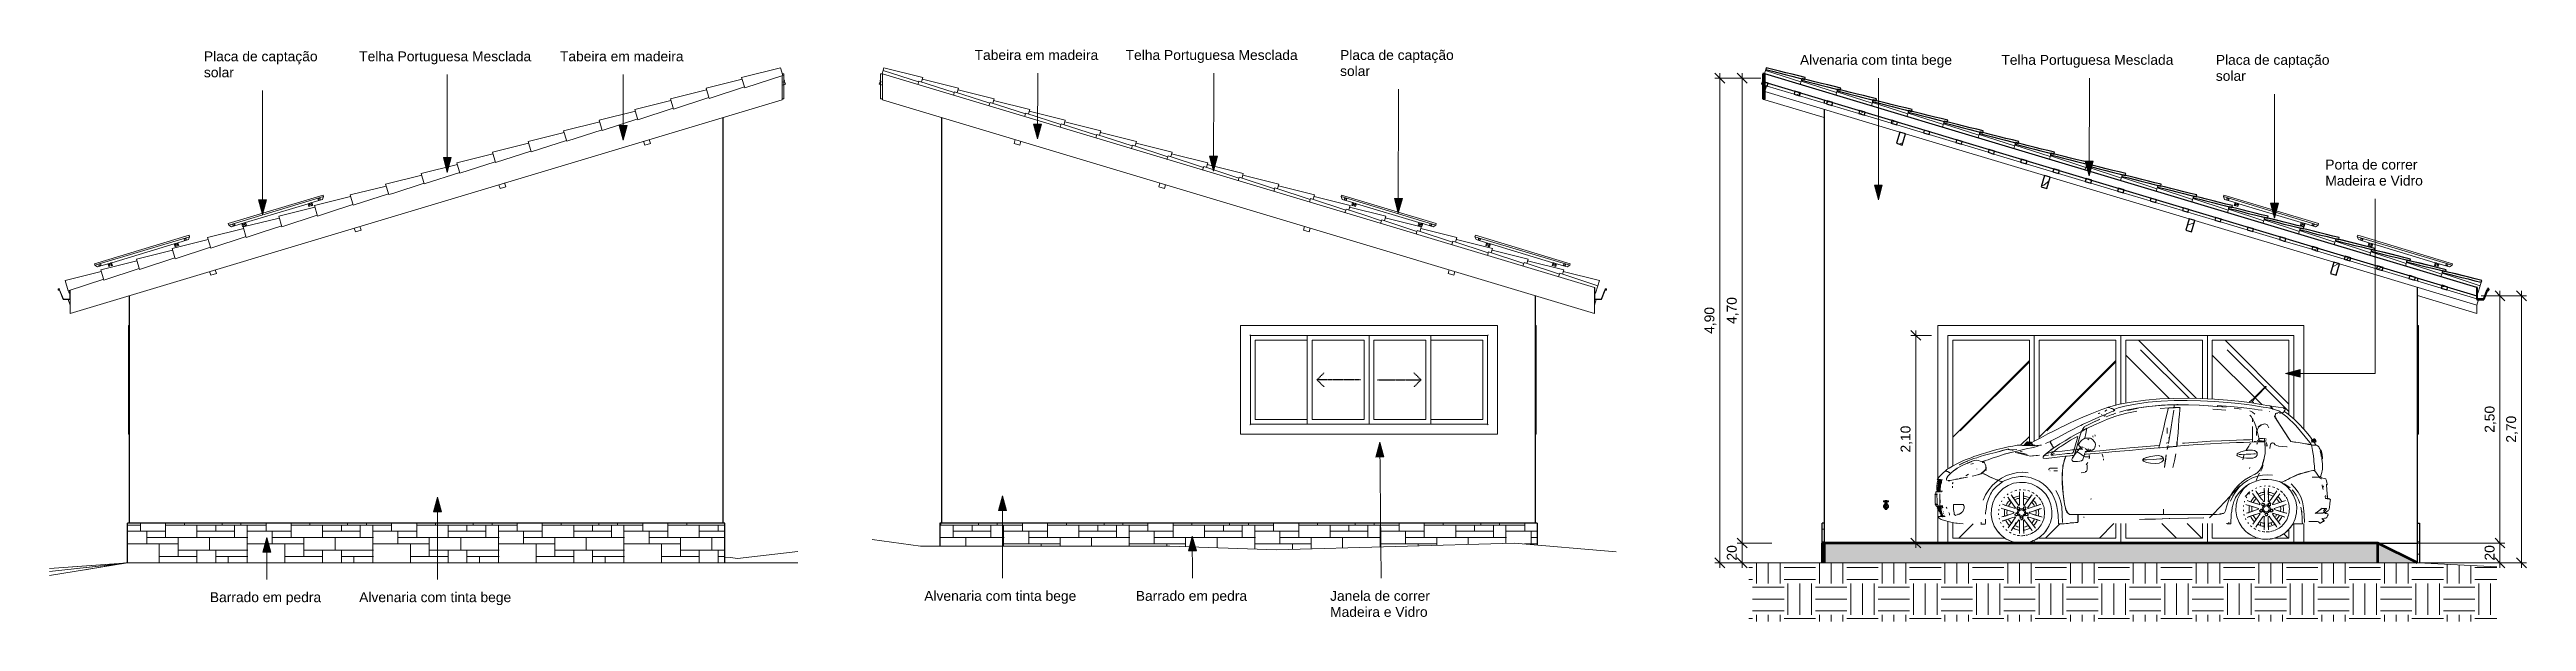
# Model space of a CAD drawing. Header units: millimetres. Extents: x -50912 to 58751, y -45352 to 5553.
# Drawn here: x 18020 to 43067, y -593 to 5190 of the extents above; entities that cross this region are included whole.
import ezdxf

# ---------------------------------------------------------------- set-up
doc = ezdxf.new("R2010")
doc.units = ezdxf.units.MM
doc.linetypes.add('Dash', pattern=[6.35, 3.175, -3.175])
for name, color, linetype, lineweight in [('A-ANNO-DIMS', 211, 'Continuous', 9), ('A-ANNO-DIMS-50', 211, 'Continuous', 9), ('A-DETL-GENF', 92, 'Continuous', 9), ('A-DETL-THIN', 151, 'Continuous', 9), ('A-DOOR', 31, 'Continuous', 9), ('A-FLOR', 192, 'Continuous', 25), ('A-FLOR-PATT', 8, 'Continuous', 25), ('A-GENM', 13, 'Continuous', 9), ('A-GLAZ', 151, 'Continuous', 9), ('A-GLAZ-CURT', 52, 'Continuous', 9), ('A-GLAZ-CWMG', 51, 'Continuous', 9), ('A-GLAZ-HDLN', 1, 'Dash', 25), ('A-ROOF', 132, 'Continuous', 9), ('A-ROOF-MCUT', 132, 'Continuous', 40), ('A-ROOF-OTLN', 132, 'Continuous', 9), ('A-WALL', 113, 'Continuous', 25), ('A-WALL-PATT', 111, 'Continuous', 25), ('C-TOPO', 7, 'Continuous', 9), ('G-ANNO-TEXT', 231, 'Continuous', 9), ('G-IMPT', 8, 'Continuous', 9), ('P-SANR-FIXT', 6, 'Continuous', 9)]:
    doc.layers.add(name, color=color, linetype=linetype, lineweight=lineweight)
doc.styles.add('@Arial Unicode MS', font='ARIALUNI.TTF', dxfattribs={"height": 100})
doc.styles.add('Arial_1', font='arial.ttf', dxfattribs={"height": 100})
doc.dimstyles.new('CRT_-__Metros_-_Linha_de_chamada_3_5_mm', dxfattribs={"dimscale": 304.8, "dimtxt": 100.584485, "dimasz": 0.328084, "dimexe": 0.164042, "dimexo": 0.0625, "dimgap": 0.082021, "dimtad": 1, "dimdec": 0, "dimlfac": 0.1, "dimdsep": 46, "dimtxsty": '@Arial Unicode MS', "dimblk1": 'OBLIQUE', "dimblk2": 'OBLIQUE', "dimsah": 1, "dimcen": 0.09, "dimdle": 0.164042, "dimazin": 0, "dimtfac": 1, "dimtdec": 4, "dimtix": 1, "dimtmove": 0, "dimatfit": 3, "dimfxl": 0.984252, "dimfxlon": 1, "dimtvp": 1, "dimtolj": 1, "dimtzin": 0, "dimarcsym": 2})
doc.dimstyles.new('CRT_-__Metros_-_Linha_de_chamada_3_5_mm_1', dxfattribs={"dimscale": 304.8, "dimtxt": 100.584485, "dimasz": 0.328084, "dimexe": 0.164042, "dimexo": 0.0625, "dimgap": 0.082021, "dimtad": 1, "dimlfac": 0.001, "dimrnd": 0.01, "dimzin": 0, "dimdsep": 46, "dimtxsty": '@Arial Unicode MS', "dimblk1": 'OBLIQUE', "dimblk2": 'OBLIQUE', "dimsah": 1, "dimcen": 0.09, "dimdle": 0.164042, "dimazin": 0, "dimtfac": 1, "dimtdec": 4, "dimtix": 1, "dimtmove": 0, "dimatfit": 3, "dimfxl": 0.984252, "dimfxlon": 1, "dimtvp": 1, "dimtolj": 1, "dimtzin": 0, "dimarcsym": 2})
pattern_1 = [(0, (25097.6, 0), (0, 1270), [952.5, -317.5]), (0, (25097.6, 63.5), (0, 1270), [0, -381, 381, -190.5, -317.5]), (0, (25097.6, 63.5), (0, 1270), [-952.5, 317.5, 0]), (0, (25097.6, 127), (0, 1270), [0, -571.5, 698.5, 0]), (0, (25097.6, 190.5), (0, 1270), [571.5, -698.5]), (0, (25097.6, 254), (0, 1270), [0, -254, 1016, 0]), (0, (25097.6, 317.5), (0, 1270), [444.5, -317.5, 381, -127]), (0, (25542.1, 381), (0, 1270), [1016, -254]), (0, (25034.1, 444.5), (0, 1270), [698.5, -571.5]), (0, (24843.6, 508), (0, 1270), [571.5, -698.5]), (0, (25097.6, 571.5), (0, 1270), [1016, -254]), (0, (25097.6, 635), (0, 1270), [0, -508, 317.5, -190.5, -254]), (0, (25097.6, 635), (0, 1270), [-1016, 254, 0]), (0, (25732.6, 698.5), (0, 1270), [762, -508]), (0, (25224.6, 762), (0, 1270), [508, -254, 190.5, -317.5]), (0, (25478.6, 825.5), (0, 1270), [508, -190.5, 317.5, -254]), (0, (25986.6, 889), (0, 1270), [762, -508]), (0, (25478.6, 952.5), (0, 1270), [508, -762]), (0, (25732.6, 1016), (0, 1270), [571.5, -698.5]), (0, (25732.6, 1079.5), (0, 1270), [0, -381, 889, 0]), (0, (25351.6, 1143), (0, 1270), [381, -889]), (0, (25732.6, 1206.5), (0, 1270), [889, -381]), (90, (25097.6, 508), (-1270, 8e-14), [190.5, -508, 444.5, -127]), (90, (25224.6, 571.5), (-1270, 8e-14), [317.5, -190.5, 127, -635]), (90, (25288.1, 317.5), (-1270, 8e-14), [127, -1143]), (90, (25351.6, 190.5), (-1270, 8e-14), [127, -762, 190.5, -190.5]), (90, (25415.1, 444.5), (-1270, 8e-14), [127, -1143]), (90, (25478.6, 0), (-1270, 8e-14), [190.5, -571.5, 317.5, -190.5]), (90, (25542.1, 254), (-1270, 8e-14), [190.5, -1079.5]), (90, (25605.6, 571.5), (-1270, 8e-14), [190.5, -63.5, 127, -889]), (90, (25669.1, 63.5), (-1270, 8e-14), [190.5, -1079.5]), (90, (25732.6, 381), (-1270, 8e-14), [190.5, -63.5, 190.5, -127, -698.5]), (90, (25732.6, 381), (-1270, 8e-14), [-571.5, 317.5, -381]), (90, (25859.6, 381), (-1270, 8e-14), [0, -889, 127, -127, -127]), (90, (25859.6, 381), (-1270, 8e-14), [-1143, 127, 0]), (90, (25923.1, 571.5), (-1270, 8e-14), [127, -1143]), (90, (25986.6, 127), (-1270, 8e-14), [127, -444.5, 317.5, -381]), (90, (26050.1, 317.5), (-1270, 8e-14), [63.5, -825.5, 190.5, -190.5]), (90, (26113.6, 381), (-1270, 8e-14), [317.5, -317.5, 190.5, -444.5]), (90, (26177.1, 698.5), (-1270, 8e-14), [190.5, -317.5, 127, -635]), (90, (26240.6, 254), (-1270, 8e-14), [127, -1143]), (90, (26304.1, 381), (-1270, 8e-14), [127, -381, 190.5, -571.5])]
pattern_2 = [(0, (34016.3, 0), (0, 1270), [952.5, -317.5]), (0, (34016.3, 63.5), (0, 1270), [0, -381, 381, -190.5, -317.5]), (0, (34016.3, 63.5), (0, 1270), [-952.5, 317.5, 0]), (0, (34016.3, 127), (0, 1270), [0, -571.5, 698.5, 0]), (0, (34016.3, 190.5), (0, 1270), [571.5, -698.5]), (0, (34016.3, 254), (0, 1270), [0, -254, 1016, 0]), (0, (34016.3, 317.5), (0, 1270), [444.5, -317.5, 381, -127]), (0, (34460.8, 381), (0, 1270), [1016, -254]), (0, (33952.8, 444.5), (0, 1270), [698.5, -571.5]), (0, (33762.3, 508), (0, 1270), [571.5, -698.5]), (0, (34016.3, 571.5), (0, 1270), [1016, -254]), (0, (34016.3, 635), (0, 1270), [0, -508, 317.5, -190.5, -254]), (0, (34016.3, 635), (0, 1270), [-1016, 254, 0]), (0, (34651.3, 698.5), (0, 1270), [762, -508]), (0, (34143.3, 762), (0, 1270), [508, -254, 190.5, -317.5]), (0, (34397.3, 825.5), (0, 1270), [508, -190.5, 317.5, -254]), (0, (34905.3, 889), (0, 1270), [762, -508]), (0, (34397.3, 952.5), (0, 1270), [508, -762]), (0, (34651.3, 1016), (0, 1270), [571.5, -698.5]), (0, (34651.3, 1079.5), (0, 1270), [0, -381, 889, 0]), (0, (34270.3, 1143), (0, 1270), [381, -889]), (0, (34651.3, 1206.5), (0, 1270), [889, -381]), (90, (34016.3, 508), (-1270, 8e-14), [190.5, -508, 444.5, -127]), (90, (34143.3, 571.5), (-1270, 8e-14), [317.5, -190.5, 127, -635]), (90, (34206.8, 317.5), (-1270, 8e-14), [127, -1143]), (90, (34270.3, 190.5), (-1270, 8e-14), [127, -762, 190.5, -190.5]), (90, (34333.8, 444.5), (-1270, 8e-14), [127, -1143]), (90, (34397.3, 0), (-1270, 8e-14), [190.5, -571.5, 317.5, -190.5]), (90, (34460.8, 254), (-1270, 8e-14), [190.5, -1079.5]), (90, (34524.3, 571.5), (-1270, 8e-14), [190.5, -63.5, 127, -889]), (90, (34587.8, 63.5), (-1270, 8e-14), [190.5, -1079.5]), (90, (34651.3, 381), (-1270, 8e-14), [190.5, -63.5, 190.5, -127, -698.5]), (90, (34651.3, 381), (-1270, 8e-14), [-571.5, 317.5, -381]), (90, (34778.3, 381), (-1270, 8e-14), [0, -889, 127, -127, -127]), (90, (34778.3, 381), (-1270, 8e-14), [-1143, 127, 0]), (90, (34841.8, 571.5), (-1270, 8e-14), [127, -1143]), (90, (34905.3, 127), (-1270, 8e-14), [127, -444.5, 317.5, -381]), (90, (34968.8, 317.5), (-1270, 8e-14), [63.5, -825.5, 190.5, -190.5]), (90, (35032.3, 381), (-1270, 8e-14), [317.5, -317.5, 190.5, -444.5]), (90, (35095.8, 698.5), (-1270, 8e-14), [190.5, -317.5, 127, -635]), (90, (35159.3, 254), (-1270, 8e-14), [127, -1143]), (90, (35222.8, 381), (-1270, 8e-14), [127, -381, 190.5, -571.5])]
pattern_3 = [(216.87, (-40199.62, 2625.76), (761.9991, 508.00136), [127, -1143]), (206.565, (-40047.22, 2549.56), (-254.0006, -253.9997), [283.981, -283.981]), (198.435, (-40047.22, 2422.56), (-507.9998, -254.0006), [160.644, -642.575])]
pattern_4 = [(0, (38734.1, 2371.8), (0, 1270), [952.5, -317.5]), (0, (38734.1, 2435.3), (0, 1270), [0, -381, 381, -190.5, -317.5]), (0, (38734.1, 2435.3), (0, 1270), [-952.5, 317.5, 0]), (0, (38734.1, 2498.8), (0, 1270), [0, -571.5, 698.5, 0]), (0, (38734.1, 2562.3), (0, 1270), [571.5, -698.5]), (0, (38734.1, 2625.8), (0, 1270), [0, -254, 1016, 0]), (0, (38734.1, 2689.3), (0, 1270), [444.5, -317.5, 381, -127]), (0, (39178.6, 2752.8), (0, 1270), [1016, -254]), (0, (38670.6, 2816.3), (0, 1270), [698.5, -571.5]), (0, (38480.1, 2879.8), (0, 1270), [571.5, -698.5]), (0, (38734.1, 2943.3), (0, 1270), [1016, -254]), (0, (38734.1, 3006.8), (0, 1270), [0, -508, 317.5, -190.5, -254]), (0, (38734.1, 3006.8), (0, 1270), [-1016, 254, 0]), (0, (39369.1, 3070.3), (0, 1270), [762, -508]), (0, (38861.1, 3133.8), (0, 1270), [508, -254, 190.5, -317.5]), (0, (39115.1, 3197.3), (0, 1270), [508, -190.5, 317.5, -254]), (0, (39623.1, 3260.8), (0, 1270), [762, -508]), (0, (39115.1, 3324.3), (0, 1270), [508, -762]), (0, (39369.1, 3387.8), (0, 1270), [571.5, -698.5]), (0, (39369.1, 3451.3), (0, 1270), [0, -381, 889, 0]), (0, (38988.1, 3514.8), (0, 1270), [381, -889]), (0, (39369.1, 3578.3), (0, 1270), [889, -381]), (90, (38734.1, 2879.8), (-1270, 8e-14), [190.5, -508, 444.5, -127]), (90, (38861.1, 2943.3), (-1270, 8e-14), [317.5, -190.5, 127, -635]), (90, (38924.6, 2689.3), (-1270, 8e-14), [127, -1143]), (90, (38988.1, 2562.3), (-1270, 8e-14), [127, -762, 190.5, -190.5]), (90, (39051.6, 2816.3), (-1270, 8e-14), [127, -1143]), (90, (39115.1, 2371.8), (-1270, 8e-14), [190.5, -571.5, 317.5, -190.5]), (90, (39178.6, 2625.8), (-1270, 8e-14), [190.5, -1079.5]), (90, (39242.1, 2943.3), (-1270, 8e-14), [190.5, -63.5, 127, -889]), (90, (39305.6, 2435.3), (-1270, 8e-14), [190.5, -1079.5]), (90, (39369.1, 2752.8), (-1270, 8e-14), [190.5, -63.5, 190.5, -127, -698.5]), (90, (39369.1, 2752.8), (-1270, 8e-14), [-571.5, 317.5, -381]), (90, (39496.1, 2752.8), (-1270, 8e-14), [0, -889, 127, -127, -127]), (90, (39496.1, 2752.8), (-1270, 8e-14), [-1143, 127, 0]), (90, (39559.6, 2943.3), (-1270, 8e-14), [127, -1143]), (90, (39623.1, 2498.8), (-1270, 8e-14), [127, -444.5, 317.5, -381]), (90, (39686.6, 2689.3), (-1270, 8e-14), [63.5, -825.5, 190.5, -190.5]), (90, (39750.1, 2752.8), (-1270, 8e-14), [317.5, -317.5, 190.5, -444.5]), (90, (39813.6, 3070.3), (-1270, 8e-14), [190.5, -317.5, 127, -635]), (90, (39877.1, 2625.8), (-1270, 8e-14), [127, -1143]), (90, (39940.6, 2752.8), (-1270, 8e-14), [127, -381, 190.5, -571.5])]

msp = doc.modelspace()

# ---------------------------------------------------------------- texts
at = {"layer": 'G-ANNO-TEXT', "color": 7, "char_height": 100, "attachment_point": 1, "style": 'Arial_1'}
for s, insert, width in [('solar', (19581.112, 5009.51), 376.79312), ('Placa de captação', (19581.112, 5171.567), 1431.01219), ('Telha Portuguesa Mesclada', (21151.073, 5171.567), 2156.53937), ('Tabeira em madeira', (23181.273, 5171.567), 1547.25688), ('Tabeira em madeira', (27374.473, 5185.028), 1547.25688), ('Telha Portuguesa Mesclada', (28901.673, 5185.028), 2156.53937), ('solar', (31070.133, 5022.971), 376.79312), ('Placa de captação', (31070.133, 5185.028), 1431.01219), ('Alvenaria com tinta bege', (35720.867, 5136.005), 1916.03312), ('Telha Portuguesa Mesclada', (37757.367, 5136.005), 2156.53937), ('Placa de captação', (39925.827, 5136.005), 1431.01219), ('solar', (39925.827, 4973.948), 376.79312), ('Porta de correr', (41033.003, 4076.899), 1150.42156), ('Madeira e Vidro', (41033.003, 3914.842), 1218.565), ('Barrado em pedra', (19640.794, -297.862), 1390.92781), ('Alvenaria com tinta bege', (21151.073, -297.862), 1916.03312), ('Alvenaria com tinta bege', (26865.173, -284.402), 1916.03312), ('Barrado em pedra', (29003.951, -284.402), 1390.92781), ('Janela de correr', (30969.001, -284.402), 1250.6325), ('Madeira e Vidro', (30969.001, -446.459), 1218.565)]:
    msp.add_mtext(s, dxfattribs=dict(at, insert=insert, width=width))

# ---------------------------------------------------------------- blocks, each defined once
blk = doc.blocks.new('CRT_JAN_Correr_Vidro e Madeira_4 Folhas - 240x90 cm-3838063-FACHADA LATERAL DIREITA GARAGEM')
at = {"layer": 'A-GLAZ'}
for p, q in [((37059.650772, 2400), (37059.650772, 1300)), ((37069.650772, 2400), (37059.650772, 2400)), ((37059.650772, 1300), (37069.650772, 1300))]:
    blk.add_line(p, q, dxfattribs=at)
blk = doc.blocks.new('Rectangular Mullion - Ripa-3868347-FACHADA LATERAL DIREITA GARAGEM')
at = {"layer": 'A-GLAZ-CWMG'}
for p, q in [((43694, 4867), (43670, 4860)), ((43670, 4829), (43703, 4839)), ((43703, 4839), (43694, 4867))]:
    blk.add_line(p, q, dxfattribs=at)
blk = doc.blocks.new('Rectangular Mullion - Caibro-3868424-FACHADA LATERAL DIREITA GARAGEM')
at = {"layer": 'A-GLAZ-CWMG'}
for p, q in [((36452, 2664), (36470, 2669)), ((36470, 2606), (36452, 2664))]:
    blk.add_line(p, q, dxfattribs=at)
blk = doc.blocks.new('Rectangular Mullion - Terça-3868470-FACHADA LATERAL DIREITA GARAGEM')
at = {"layer": 'A-GLAZ-CWMG'}
for p, q in [((37881, 2946), (37892, 2908)), ((37892, 2908), (37950, 2925)), ((37950, 2925), (37938, 2963))]:
    blk.add_line(p, q, dxfattribs=at)
blk = doc.blocks.new('CRT_HDR_AQC_Placa solar para telhado - 1_00 x 0_96-3871115-FACHADA LATERAL DIREITA GARAGEM')
at = {"layer": 'A-GENM'}
for p, q in [((37674, 3312), (36717, 3025)), ((36721, 3010), (37679, 3298)), ((37561, 3236), (37667, 3268)), ((37624, 3271), (37625, 3273)), ((37625, 3274), (37625, 3275)), ((37626, 3277), (37627, 3278)), ((37627, 3265), (37626, 3266)), ((37628, 3279), (37629, 3280)), ((37632, 3262), (37631, 3262)), ((37635, 3261), (37633, 3261)), ((37634, 3281), (37636, 3281)), ((37637, 3281), (37638, 3281)), ((37641, 3264), (37639, 3263)), ((37640, 3280), (37641, 3279)), ((37642, 3278), (37643, 3276)), ((37643, 3266), (37642, 3265)), ((37644, 3272), (37644, 3270)), ((37644, 3268), (37644, 3268)), ((37667, 3268), (37679, 3298)), ((37679, 3298), (37674, 3312)), ((36717, 3025), (36721, 3010)), ((36721, 3010), (36747, 2992)), ((36747, 2992), (36853, 3024)), ((36762, 3012), (36762, 3014)), ((36763, 3016), (36763, 3016)), ((36764, 3018), (36765, 3019)), ((36765, 3006), (36764, 3008)), ((36766, 3020), (36767, 3021)), ((36772, 3023), (36774, 3023)), ((36775, 3022), (36776, 3022)), ((36778, 3021), (36779, 3020)), ((36780, 3019), (36781, 3018)), ((36781, 3007), (36780, 3006)), ((36782, 3013), (36782, 3011)), ((36782, 3010), (36782, 3009)), ((36865, 3027), (36878, 3031)), ((36891, 3035), (37523, 3225)), ((37535, 3229), (37549, 3233)), ((36767, 3004), (36766, 3005)), ((36769, 3003), (36769, 3003)), ((36773, 3003), (36771, 3003)), ((36779, 3005), (36777, 3004))]:
    blk.add_line(p, q, dxfattribs=at)
for centre, start, end in [((37634, 3271), 16.6992, 196.6992), ((37634, 3271), 196.6992, 16.6992), ((36772, 3013), 16.6992, 196.6992), ((36772, 3013), 196.6992, 16.6992)]:
    blk.add_arc(centre, 10, start, end, dxfattribs=at)
blk = doc.blocks.new('Trilho para Coletor Solar - Trilho para Coletor Solar-3871176-FACHADA LATERAL DIREITA GARAGEM')
at = {"layer": 'A-GENM'}
for p, q in [((37535, 3229), (37523, 3225)), ((37523, 3225), (37532, 3196)), ((37532, 3224), (37535, 3225)), ((37536, 3213), (37532, 3224)), ((37532, 3196), (37544, 3200)), ((37538, 3222), (37535, 3229)), ((37535, 3225), (37536, 3221)), ((37536, 3221), (37538, 3222)), ((37547, 3216), (37536, 3213)), ((37539, 3212), (37547, 3215)), ((37542, 3201), (37539, 3212)), ((37544, 3202), (37542, 3201)), ((37544, 3200), (37544, 3202)), ((37558, 3219), (37547, 3216)), ((37547, 3215), (37555, 3217)), ((37561, 3236), (37549, 3233)), ((37549, 3233), (37551, 3226)), ((37552, 3226), (37551, 3230)), ((37551, 3230), (37554, 3230)), ((37551, 3226), (37552, 3226)), ((37554, 3230), (37558, 3219)), ((37555, 3217), (37558, 3206)), ((37557, 3204), (37570, 3208)), ((37558, 3206), (37557, 3206)), ((37557, 3206), (37557, 3204)), ((37570, 3208), (37561, 3236))]:
    blk.add_line(p, q, dxfattribs=at)
blk = doc.blocks.new('CRT_HDR_AQC_Placa solar para telhado - 1_00 x 0_96-3871470-FACHADA LATERAL DIREITA GARAGEM')
at = {"layer": 'A-GENM'}
for p, q in [((39028, 3718), (38070, 3431)), ((38075, 3416), (39033, 3704)), ((38245, 3441), (38877, 3631)), ((38889, 3635), (38903, 3639)), ((38915, 3642), (39021, 3674)), ((38978, 3677), (38978, 3679)), ((38980, 3683), (38980, 3684)), ((38981, 3671), (38980, 3672)), ((38981, 3685), (38983, 3686)), ((38983, 3669), (38982, 3670)), ((38985, 3668), (38984, 3668)), ((38989, 3667), (38987, 3668)), ((38988, 3687), (38990, 3687)), ((38991, 3687), (38992, 3687)), ((38995, 3670), (38993, 3669)), ((38994, 3686), (38995, 3685)), ((38996, 3683), (38997, 3682)), ((38996, 3671), (38996, 3671)), ((38998, 3675), (38997, 3674)), ((38998, 3678), (38998, 3676)), ((39033, 3704), (39021, 3674)), ((39028, 3718), (39033, 3704)), ((38070, 3431), (38075, 3416)), ((38075, 3416), (38101, 3398)), ((38101, 3398), (38206, 3430)), ((38116, 3418), (38116, 3420)), ((38117, 3422), (38117, 3423)), ((38119, 3412), (38117, 3414)), ((38118, 3425), (38118, 3425)), ((38119, 3426), (38121, 3428)), ((38120, 3411), (38120, 3411)), ((38123, 3409), (38122, 3410)), ((38125, 3429), (38128, 3429)), ((38127, 3409), (38125, 3409)), ((38129, 3428), (38130, 3428)), ((38133, 3411), (38131, 3410)), ((38132, 3427), (38133, 3426)), ((38134, 3426), (38135, 3424)), ((38134, 3413), (38134, 3412)), ((38136, 3416), (38135, 3415)), ((38135, 3415), (38135, 3415)), ((38136, 3419), (38136, 3417)), ((38219, 3434), (38232, 3438))]:
    blk.add_line(p, q, dxfattribs=at)
for centre, start, end in [((38988, 3677), 16.6992, 196.6992), ((38988, 3677), 196.6992, 16.6992), ((38126, 3419), 16.6992, 196.6992), ((38126, 3419), 196.6992, 16.6992)]:
    blk.add_arc(centre, 10, start, end, dxfattribs=at)
blk = doc.blocks.new('Trilho para Coletor Solar - Trilho para Coletor Solar-V29-FACHADA LATERAL DIREITA GARAGEM')
at = {"layer": 'A-GENM'}
for p, q in [((38219, 3434), (38206, 3430)), ((38206, 3430), (38215, 3401)), ((38215, 3401), (38228, 3405)), ((38216, 3429), (38218, 3430)), ((38219, 3418), (38216, 3429)), ((38218, 3430), (38220, 3426)), ((38221, 3427), (38219, 3434)), ((38230, 3421), (38219, 3418)), ((38220, 3426), (38221, 3427)), ((38222, 3417), (38230, 3420)), ((38226, 3406), (38222, 3417)), ((38227, 3407), (38226, 3406)), ((38228, 3405), (38227, 3407)), ((38241, 3424), (38230, 3421)), ((38230, 3420), (38238, 3422)), ((38245, 3441), (38232, 3438)), ((38232, 3438), (38234, 3431)), ((38234, 3431), (38236, 3431)), ((38236, 3431), (38235, 3435)), ((38235, 3435), (38237, 3435)), ((38237, 3435), (38241, 3424)), ((38238, 3422), (38242, 3411)), ((38242, 3411), (38240, 3411)), ((38240, 3411), (38241, 3409)), ((38241, 3409), (38253, 3413)), ((38253, 3413), (38245, 3441))]:
    blk.add_line(p, q, dxfattribs=at)
blk = doc.blocks.new('COLONIAL BASE - COLONIAL BASE-3874429-FACHADA LATERAL DIREITA GARAGEM')
at = {"layer": 'A-GLAZ-CURT'}
for p, q in [((36786, 2947), (36421, 2856)), ((36466, 2727), (36460, 2726)), ((36460, 2726), (36460, 2726))]:
    blk.add_line(p, q, dxfattribs=at)
blk = doc.blocks.new('COLONIAL BASE - COLONIAL BASE-V30-FACHADA LATERAL DIREITA GARAGEM')
at = {"layer": 'A-GLAZ-CURT'}
blk.add_line((37146, 3055), (36781, 2964), dxfattribs=at)
blk = doc.blocks.new('COLONIAL BASE - COLONIAL BASE-V31-FACHADA LATERAL DIREITA GARAGEM')
at = {"layer": 'A-GLAZ-CURT'}
blk.add_line((37866, 3270), (37501, 3180), dxfattribs=at)
blk = doc.blocks.new('COLONIAL BASE - COLONIAL BASE-V32-FACHADA LATERAL DIREITA GARAGEM')
at = {"layer": 'A-GLAZ-CURT'}
blk.add_line((38586, 3486), (38221, 3396), dxfattribs=at)
blk = doc.blocks.new('COLONIAL BASE - COLONIAL BASE-V33-FACHADA LATERAL DIREITA GARAGEM')
at = {"layer": 'A-GLAZ-CURT'}
blk.add_line((39666, 3810), (39301, 3720), dxfattribs=at)
blk = doc.blocks.new('COLONIAL BASE - COLONIAL BASE-V34-FACHADA LATERAL DIREITA GARAGEM')
at = {"layer": 'A-GLAZ-CURT'}
blk.add_line((40026, 3919), (39661, 3828), dxfattribs=at)
blk = doc.blocks.new('COLONIAL BASE - COLONIAL BASE-V35-FACHADA LATERAL DIREITA GARAGEM')
at = {"layer": 'A-GLAZ-CURT'}
blk.add_line((41466, 4350), (41101, 4260), dxfattribs=at)
blk = doc.blocks.new('COLONIAL BASE - COLONIAL BASE-V36-FACHADA LATERAL DIREITA GARAGEM')
at = {"layer": 'A-GLAZ-CURT'}
blk.add_line((41826, 4458), (41461, 4368), dxfattribs=at)
blk = doc.blocks.new('COLONIAL BASE - COLONIAL BASE-V37-FACHADA LATERAL DIREITA GARAGEM')
at = {"layer": 'A-GLAZ-CURT'}
blk.add_line((42186, 4567), (41821, 4476), dxfattribs=at)
blk = doc.blocks.new('COLONIAL BASE - COLONIAL BASE-V38-FACHADA LATERAL DIREITA GARAGEM')
at = {"layer": 'A-GLAZ-CURT'}
blk.add_line((43266, 4891), (42901, 4800), dxfattribs=at)
blk = doc.blocks.new('COLONIAL BASE - COLONIAL BASE-V39-FACHADA LATERAL DIREITA GARAGEM')
at = {"layer": 'A-GLAZ-CURT'}
for p, q in [((43655, 5006), (43261, 4908)), ((43655, 5005), (43655, 5005)), ((43694, 4875), (43689, 4874))]:
    blk.add_line(p, q, dxfattribs=at)
blk = doc.blocks.new('COLONIAL BASE - COLONIAL BASE-V40-FACHADA LATERAL DIREITA GARAGEM')
at = {"layer": 'A-GLAZ-CURT'}
for p, q in [((36786, 2947), (36421, 2856)), ((36421, 2856), (36452, 2751)), ((36810, 2868), (36452, 2751)), ((36453, 2750), (36460, 2726)), ((36466, 2727), (36460, 2726))]:
    blk.add_line(p, q, dxfattribs=at)
blk = doc.blocks.new('COLONIAL BASE - COLONIAL BASE-V41-FACHADA LATERAL DIREITA GARAGEM')
at = {"layer": 'A-GLAZ-CURT'}
for p, q in [((37146, 3055), (36781, 2964)), ((36781, 2964), (36812, 2859)), ((37169, 2976), (36812, 2859))]:
    blk.add_line(p, q, dxfattribs=at)
blk = doc.blocks.new('COLONIAL BASE - COLONIAL BASE-V42-FACHADA LATERAL DIREITA GARAGEM')
at = {"layer": 'A-GLAZ-CURT'}
for p, q in [((37506, 3163), (37141, 3072)), ((37141, 3072), (37172, 2967)), ((37529, 3084), (37172, 2967))]:
    blk.add_line(p, q, dxfattribs=at)
blk = doc.blocks.new('COLONIAL BASE - COLONIAL BASE-V43-FACHADA LATERAL DIREITA GARAGEM')
at = {"layer": 'A-GLAZ-CURT'}
for p, q in [((37866, 3270), (37501, 3180)), ((37501, 3180), (37532, 3075)), ((37890, 3192), (37532, 3075))]:
    blk.add_line(p, q, dxfattribs=at)
blk = doc.blocks.new('COLONIAL BASE - COLONIAL BASE-V44-FACHADA LATERAL DIREITA GARAGEM')
at = {"layer": 'A-GLAZ-CURT'}
for p, q in [((38226, 3379), (37861, 3288)), ((37861, 3288), (37892, 3183)), ((38250, 3300), (37892, 3183))]:
    blk.add_line(p, q, dxfattribs=at)
blk = doc.blocks.new('COLONIAL BASE - COLONIAL BASE-V45-FACHADA LATERAL DIREITA GARAGEM')
at = {"layer": 'A-GLAZ-CURT'}
for p, q in [((38586, 3486), (38221, 3396)), ((38221, 3396), (38252, 3291)), ((38414, 3344), (38252, 3291)), ((38610, 3408), (38414, 3344))]:
    blk.add_line(p, q, dxfattribs=at)
blk = doc.blocks.new('COLONIAL BASE - COLONIAL BASE-V46-FACHADA LATERAL DIREITA GARAGEM')
at = {"layer": 'A-GLAZ-CURT'}
for p, q in [((39306, 3703), (38941, 3612)), ((38941, 3612), (38972, 3507)), ((39074, 3540), (38972, 3507)), ((39330, 3624), (39074, 3540))]:
    blk.add_line(p, q, dxfattribs=at)
blk = doc.blocks.new('COLONIAL BASE - COLONIAL BASE-V47-FACHADA LATERAL DIREITA GARAGEM')
at = {"layer": 'A-GLAZ-CURT'}
for p, q in [((39666, 3810), (39301, 3720)), ((39301, 3720), (39332, 3615)), ((39690, 3732), (39332, 3615))]:
    blk.add_line(p, q, dxfattribs=at)
blk = doc.blocks.new('COLONIAL BASE - COLONIAL BASE-V48-FACHADA LATERAL DIREITA GARAGEM')
at = {"layer": 'A-GLAZ-CURT'}
for p, q in [((40026, 3919), (39661, 3828)), ((39661, 3828), (39692, 3723)), ((40050, 3840), (39733, 3736)), ((39733, 3736), (39692, 3723))]:
    blk.add_line(p, q, dxfattribs=at)
blk = doc.blocks.new('COLONIAL BASE - COLONIAL BASE-V49-FACHADA LATERAL DIREITA GARAGEM')
at = {"layer": 'A-GLAZ-CURT'}
for p, q in [((40746, 4135), (40381, 4044)), ((40381, 4044), (40412, 3939)), ((40769, 4056), (40412, 3939))]:
    blk.add_line(p, q, dxfattribs=at)
blk = doc.blocks.new('COLONIAL BASE - COLONIAL BASE-V50-FACHADA LATERAL DIREITA GARAGEM')
at = {"layer": 'A-GLAZ-CURT'}
for p, q in [((41106, 4243), (40741, 4152)), ((40741, 4152), (40772, 4047)), ((41130, 4164), (40772, 4047))]:
    blk.add_line(p, q, dxfattribs=at)
blk = doc.blocks.new('COLONIAL BASE - COLONIAL BASE-V51-FACHADA LATERAL DIREITA GARAGEM')
at = {"layer": 'A-GLAZ-CURT'}
for p, q in [((41466, 4350), (41101, 4260)), ((41101, 4260), (41132, 4155)), ((41490, 4272), (41132, 4155))]:
    blk.add_line(p, q, dxfattribs=at)
blk = doc.blocks.new('COLONIAL BASE - COLONIAL BASE-V52-FACHADA LATERAL DIREITA GARAGEM')
at = {"layer": 'A-GLAZ-CURT'}
for p, q in [((41826, 4458), (41461, 4368)), ((41461, 4368), (41492, 4263)), ((41850, 4380), (41492, 4263))]:
    blk.add_line(p, q, dxfattribs=at)
blk = doc.blocks.new('COLONIAL BASE - COLONIAL BASE-V53-FACHADA LATERAL DIREITA GARAGEM')
at = {"layer": 'A-GLAZ-CURT'}
for p, q in [((42186, 4567), (41821, 4476)), ((41821, 4476), (41852, 4371)), ((42210, 4488), (41852, 4371))]:
    blk.add_line(p, q, dxfattribs=at)
blk = doc.blocks.new('COLONIAL BASE - COLONIAL BASE-V54-FACHADA LATERAL DIREITA GARAGEM')
at = {"layer": 'A-GLAZ-CURT'}
for p, q in [((43655, 5006), (43261, 4908)), ((43261, 4908), (43292, 4803)), ((43678, 4929), (43292, 4803)), ((43678, 4929), (43655, 5005)), ((43694, 4875), (43689, 4891)), ((43694, 4875), (43689, 4874))]:
    blk.add_line(p, q, dxfattribs=at)
blk = doc.blocks.new('CRT_JAN_Correr_Vidro e Madeira_4 Folhas - 240x90 cm-3838063-FACHADA LATERAL ESQUERDA GARAGEM')
at = {"layer": 'A-GLAZ'}
for p, q in [((-37059.650772, 2400), (-37069.650772, 2400)), ((-37059.650772, 1300), (-37059.650772, 2400)), ((-37069.650772, 1300), (-37059.650772, 1300))]:
    blk.add_line(p, q, dxfattribs=at)
blk = doc.blocks.new('CRT_JAN_Correr_Vidro e Madeira_4 Folhas - 240x90 cm-3838197-FACHADA LATERAL ESQUERDA GARAGEM')
at = {"layer": 'A-GLAZ'}
for p, q in [((-40050, 2400), (-40050, 1300)), ((-37450, 2400), (-40050, 2400)), ((-39949, 1401), (-39949, 2299)), ((-39949, 2299), (-37551, 2299)), ((-39375, 2299), (-39375, 1401)), ((-38750, 1401), (-38750, 2299)), ((-38750, 2299), (-38750, 1401)), ((-38125, 1401), (-38125, 2299)), ((-37551, 2299), (-37551, 1401)), ((-37450, 2400), (-37450, 1300)), ((-39900, 1450), (-39900, 2250)), ((-39900, 2250), (-39375, 2250)), ((-39325, 1450), (-39325, 2250)), ((-39325, 2250), (-38800, 2250)), ((-38800, 2250), (-38800, 1450)), ((-38700, 2250), (-38175, 2250)), ((-38700, 1450), (-38700, 2250)), ((-38175, 2250), (-38175, 1450)), ((-38125, 2250), (-37600, 2250)), ((-37600, 2250), (-37600, 1450)), ((-40050, 1300), (-37450, 1300)), ((-37551, 1401), (-39949, 1401)), ((-39375, 1450), (-39900, 1450)), ((-38800, 1450), (-39325, 1450)), ((-38175, 1450), (-38700, 1450)), ((-37600, 1450), (-38125, 1450))]:
    blk.add_line(p, q, dxfattribs=at)
for points, knots in [([(-39949, 2299), (-39949, 2299), (-39949, 2299), (-39949, 2299), (-39949, 2300), (-39950, 2300), (-39950, 2300), (-39950, 2301), (-39951, 2301), (-39951, 2301), (-39951, 2302), (-39952, 2302), (-39953, 2303), (-39953, 2304), (-39954, 2304)], [0, 0, 0, 0, 0.166667, 0.25, 0.333333, 0.416667, 0.458333, 0.5, 0.583333, 0.666667, 0.708333, 0.75, 0.833333, 1, 1, 1, 1]), ([(-37546, 2304), (-37546, 2304), (-37547, 2303), (-37548, 2302), (-37548, 2302), (-37548, 2301), (-37549, 2301), (-37549, 2301), (-37549, 2300), (-37550, 2300), (-37550, 2300), (-37550, 2299), (-37551, 2299), (-37551, 2299), (-37551, 2299)], [-1, -1, -1, -1, -0.833333, -0.75, -0.666667, -0.625, -0.583333, -0.5, -0.458333, -0.416667, -0.333333, -0.25, -0.166667, 0, 0, 0, 0]), ([(-39949, 1401), (-39949, 1401), (-39949, 1401), (-39949, 1401), (-39949, 1400), (-39950, 1400), (-39950, 1400), (-39950, 1399), (-39951, 1399), (-39951, 1399), (-39951, 1398), (-39952, 1398), (-39953, 1397), (-39953, 1396), (-39954, 1396)], [0, 0, 0, 0, 0.166667, 0.25, 0.333333, 0.416667, 0.458333, 0.5, 0.583333, 0.666667, 0.708333, 0.75, 0.833333, 1, 1, 1, 1]), ([(-37551, 1401), (-37551, 1401), (-37551, 1401), (-37550, 1401), (-37550, 1400), (-37550, 1400), (-37549, 1400), (-37549, 1399), (-37549, 1399), (-37548, 1399), (-37548, 1398), (-37547, 1398), (-37547, 1397), (-37546, 1396), (-37546, 1396)], [0, 0, 0, 0, 0.166667, 0.25, 0.333333, 0.416667, 0.458333, 0.5, 0.583333, 0.666667, 0.708333, 0.75, 0.833333, 1, 1, 1, 1])]:
    blk.add_open_spline(points, degree=3, knots=knots, dxfattribs=at)
at = {"layer": 'A-GLAZ-HDLN'}
for p, q in [((-39275, 1850), (-39204, 1921)), ((-39275, 1850), (-39204, 1779)), ((-38835, 1850), (-39275, 1850)), ((-38665, 1850), (-38225, 1850)), ((-38225, 1850), (-38295, 1921)), ((-38225, 1850), (-38295, 1779))]:
    blk.add_line(p, q, dxfattribs=at)
blk = doc.blocks.new('Rectangular Mullion - Ripa-3868347-FACHADA LATERAL ESQUERDA GARAGEM')
at = {"layer": 'A-GLAZ-CWMG'}
for p, q in [((-43694, 4867), (-43703, 4839)), ((-43703, 4839), (-43670, 4829)), ((-43670, 4860), (-43694, 4867))]:
    blk.add_line(p, q, dxfattribs=at)
blk = doc.blocks.new('Rectangular Mullion - Caibro-3868423-FACHADA LATERAL ESQUERDA GARAGEM')
at = {"layer": 'A-GLAZ-CWMG'}
for q in [(-36470, 2669), (-36470, 2606)]:
    blk.add_line((-36452, 2664), q, dxfattribs=at)
blk = doc.blocks.new('Rectangular Mullion - Terça-3868470-FACHADA LATERAL ESQUERDA GARAGEM')
at = {"layer": 'A-GLAZ-CWMG'}
for p, q in [((-37938, 2963), (-37950, 2925)), ((-37950, 2925), (-37892, 2908)), ((-37892, 2908), (-37881, 2946))]:
    blk.add_line(p, q, dxfattribs=at)
blk = doc.blocks.new('CRT_HDR_AQC_Placa solar para telhado - 1_00 x 0_96-3871115-FACHADA LATERAL ESQUERDA GARAGEM')
at = {"layer": 'A-GENM'}
for p, q in [((-37674, 3312), (-37679, 3298)), ((-37679, 3298), (-36721, 3010)), ((-37679, 3298), (-37667, 3268)), ((-36717, 3025), (-37674, 3312)), ((-37667, 3268), (-37561, 3236)), ((-37644, 3270), (-37644, 3272)), ((-37644, 3268), (-37644, 3268)), ((-37643, 3277), (-37642, 3278)), ((-37642, 3265), (-37643, 3266)), ((-37641, 3279), (-37640, 3280)), ((-37639, 3263), (-37641, 3264)), ((-37638, 3281), (-37637, 3281)), ((-37636, 3281), (-37634, 3281)), ((-37633, 3261), (-37635, 3261)), ((-37631, 3262), (-37632, 3262)), ((-37629, 3280), (-37628, 3279)), ((-37627, 3278), (-37626, 3277)), ((-37626, 3265), (-37627, 3265)), ((-37626, 3266), (-37626, 3266)), ((-37625, 3275), (-37625, 3274)), ((-37625, 3273), (-37624, 3271)), ((-37549, 3233), (-37535, 3229)), ((-37523, 3225), (-36891, 3035)), ((-36878, 3031), (-36865, 3027)), ((-36853, 3024), (-36747, 2992)), ((-36782, 3011), (-36782, 3013)), ((-36782, 3009), (-36782, 3010)), ((-36781, 3018), (-36780, 3019)), ((-36780, 3006), (-36781, 3007)), ((-36779, 3020), (-36778, 3021)), ((-36776, 3022), (-36775, 3022)), ((-36774, 3023), (-36772, 3023)), ((-36767, 3021), (-36766, 3020)), ((-36765, 3019), (-36764, 3018)), ((-36764, 3008), (-36765, 3006)), ((-36763, 3016), (-36763, 3016)), ((-36762, 3014), (-36762, 3012)), ((-36721, 3010), (-36747, 2992)), ((-36717, 3025), (-36721, 3010)), ((-36777, 3004), (-36779, 3005)), ((-36771, 3003), (-36773, 3003)), ((-36769, 3003), (-36769, 3003)), ((-36766, 3005), (-36767, 3004))]:
    blk.add_line(p, q, dxfattribs=at)
for centre, start, end in [((-37634, 3271), 343.3008, 163.3008), ((-37634, 3271), 163.3008, 343.3008), ((-36772, 3013), 343.3008, 163.3008), ((-36772, 3013), 163.3008, 343.3008)]:
    blk.add_arc(centre, 10, start, end, dxfattribs=at)
blk = doc.blocks.new('Trilho para Coletor Solar - Trilho para Coletor Solar-3871176-FACHADA LATERAL ESQUERDA GARAGEM')
at = {"layer": 'A-GENM'}
for p, q in [((-37561, 3236), (-37570, 3208)), ((-37570, 3208), (-37557, 3204)), ((-37549, 3233), (-37561, 3236)), ((-37558, 3219), (-37554, 3230)), ((-37547, 3216), (-37558, 3219)), ((-37558, 3206), (-37555, 3217)), ((-37557, 3206), (-37558, 3206)), ((-37557, 3204), (-37557, 3206)), ((-37555, 3217), (-37547, 3215)), ((-37554, 3230), (-37551, 3230)), ((-37551, 3230), (-37552, 3226)), ((-37552, 3226), (-37551, 3226)), ((-37551, 3226), (-37549, 3233)), ((-37536, 3213), (-37547, 3216)), ((-37547, 3215), (-37539, 3212)), ((-37542, 3201), (-37544, 3202)), ((-37544, 3202), (-37544, 3200)), ((-37544, 3200), (-37532, 3196)), ((-37539, 3212), (-37542, 3201)), ((-37535, 3229), (-37538, 3222)), ((-37538, 3222), (-37536, 3221)), ((-37536, 3221), (-37535, 3225)), ((-37532, 3224), (-37536, 3213)), ((-37523, 3225), (-37535, 3229)), ((-37535, 3225), (-37532, 3224)), ((-37532, 3196), (-37523, 3225))]:
    blk.add_line(p, q, dxfattribs=at)
blk = doc.blocks.new('CRT_HDR_AQC_Placa solar para telhado - 1_00 x 0_96-3871470-FACHADA LATERAL ESQUERDA GARAGEM')
at = {"layer": 'A-GENM'}
for p, q in [((-39028, 3718), (-39033, 3704)), ((-39033, 3704), (-38075, 3416)), ((-39033, 3704), (-39021, 3674)), ((-38070, 3431), (-39028, 3718)), ((-39021, 3674), (-38915, 3642)), ((-38998, 3676), (-38998, 3678)), ((-38997, 3674), (-38998, 3675)), ((-38997, 3682), (-38996, 3684)), ((-38996, 3671), (-38996, 3672)), ((-38995, 3685), (-38994, 3686)), ((-38993, 3669), (-38995, 3670)), ((-38992, 3687), (-38991, 3687)), ((-38990, 3687), (-38988, 3687)), ((-38987, 3668), (-38989, 3667)), ((-38984, 3668), (-38985, 3668)), ((-38983, 3686), (-38981, 3685)), ((-38981, 3684), (-38980, 3683)), ((-38980, 3672), (-38980, 3671)), ((-38979, 3681), (-38979, 3680)), ((-38978, 3679), (-38978, 3677)), ((-38902, 3639), (-38889, 3635)), ((-38877, 3631), (-38245, 3441)), ((-38232, 3438), (-38219, 3434)), ((-38206, 3430), (-38101, 3398)), ((-38136, 3417), (-38136, 3419)), ((-38135, 3415), (-38136, 3416)), ((-38135, 3424), (-38134, 3426)), ((-38134, 3412), (-38134, 3413)), ((-38133, 3426), (-38132, 3427)), ((-38132, 3410), (-38133, 3411)), ((-38130, 3428), (-38129, 3428)), ((-38128, 3429), (-38125, 3429)), ((-38125, 3409), (-38127, 3409)), ((-38122, 3410), (-38123, 3409)), ((-38121, 3428), (-38119, 3426)), ((-38120, 3411), (-38120, 3411)), ((-38117, 3414), (-38119, 3412)), ((-38118, 3425), (-38118, 3425)), ((-38117, 3423), (-38117, 3422)), ((-38116, 3420), (-38116, 3418)), ((-38101, 3398), (-38075, 3416)), ((-38075, 3416), (-38070, 3431))]:
    blk.add_line(p, q, dxfattribs=at)
for centre, start, end in [((-38988, 3677), 343.3008, 163.3008), ((-38988, 3677), 163.3008, 343.3008), ((-38126, 3419), 343.3008, 163.3008), ((-38126, 3419), 163.3008, 343.3008)]:
    blk.add_arc(centre, 10, start, end, dxfattribs=at)
blk = doc.blocks.new('Trilho para Coletor Solar - Trilho para Coletor Solar-V55-FACHADA LATERAL ESQUERDA GARAGEM')
at = {"layer": 'A-GENM'}
for p, q in [((-38245, 3441), (-38253, 3413)), ((-38253, 3413), (-38241, 3409)), ((-38232, 3438), (-38245, 3441)), ((-38242, 3411), (-38238, 3422)), ((-38240, 3411), (-38242, 3411)), ((-38241, 3424), (-38237, 3435)), ((-38230, 3421), (-38241, 3424)), ((-38241, 3409), (-38240, 3411)), ((-38238, 3422), (-38230, 3420)), ((-38237, 3435), (-38235, 3435)), ((-38235, 3435), (-38236, 3431)), ((-38236, 3431), (-38234, 3431)), ((-38234, 3431), (-38232, 3438)), ((-38219, 3418), (-38230, 3421)), ((-38230, 3420), (-38222, 3417)), ((-38227, 3407), (-38228, 3405)), ((-38228, 3405), (-38215, 3401)), ((-38226, 3406), (-38227, 3407)), ((-38222, 3417), (-38226, 3406)), ((-38219, 3434), (-38221, 3427)), ((-38221, 3427), (-38220, 3426)), ((-38220, 3426), (-38218, 3430)), ((-38206, 3430), (-38219, 3434)), ((-38216, 3429), (-38219, 3418)), ((-38218, 3430), (-38216, 3429)), ((-38215, 3401), (-38206, 3430))]:
    blk.add_line(p, q, dxfattribs=at)
blk = doc.blocks.new('COLONIAL BASE - COLONIAL BASE-3874429-FACHADA LATERAL ESQUERDA GARAGEM')
at = {"layer": 'A-GLAZ-CURT'}
for p, q in [((-36786, 2947), (-36421, 2856)), ((-36466, 2727), (-36460, 2726)), ((-36460, 2726), (-36460, 2726))]:
    blk.add_line(p, q, dxfattribs=at)
blk = doc.blocks.new('COLONIAL BASE - COLONIAL BASE-V56-FACHADA LATERAL ESQUERDA GARAGEM')
at = {"layer": 'A-GLAZ-CURT'}
blk.add_line((-37146, 3055), (-36781, 2964), dxfattribs=at)
blk = doc.blocks.new('COLONIAL BASE - COLONIAL BASE-V57-FACHADA LATERAL ESQUERDA GARAGEM')
at = {"layer": 'A-GLAZ-CURT'}
blk.add_line((-37506, 3162), (-37141, 3072), dxfattribs=at)
blk = doc.blocks.new('COLONIAL BASE - COLONIAL BASE-V58-FACHADA LATERAL ESQUERDA GARAGEM')
at = {"layer": 'A-GLAZ-CURT'}
blk.add_line((-42546, 4675), (-42181, 4584), dxfattribs=at)
blk = doc.blocks.new('COLONIAL BASE - COLONIAL BASE-V59-FACHADA LATERAL ESQUERDA GARAGEM')
at = {"layer": 'A-GLAZ-CURT'}
blk.add_line((-42906, 4783), (-42542, 4692), dxfattribs=at)
blk = doc.blocks.new('COLONIAL BASE - COLONIAL BASE-V60-FACHADA LATERAL ESQUERDA GARAGEM')
at = {"layer": 'A-GLAZ-CURT'}
blk.add_line((-43266, 4891), (-42901, 4800), dxfattribs=at)
blk = doc.blocks.new('COLONIAL BASE - COLONIAL BASE-V61-FACHADA LATERAL ESQUERDA GARAGEM')
at = {"layer": 'A-GLAZ-CURT'}
for p, q in [((-43694, 4875), (-43689, 4874)), ((-43655, 5006), (-43261, 4908)), ((-43655, 5005), (-43655, 5005))]:
    blk.add_line(p, q, dxfattribs=at)
blk = doc.blocks.new('COLONIAL BASE - COLONIAL BASE-V62-FACHADA LATERAL ESQUERDA GARAGEM')
at = {"layer": 'A-GLAZ-CURT'}
for p, q in [((-36822, 2928), (-36833, 2892)), ((-36822, 2928), (-36781, 2915)), ((-36786, 2947), (-36421, 2856)), ((-36781, 2915), (-36437, 2802)), ((-36460, 2726), (-36437, 2802)), ((-36437, 2802), (-36421, 2856)), ((-36466, 2727), (-36460, 2726))]:
    blk.add_line(p, q, dxfattribs=at)
blk = doc.blocks.new('COLONIAL BASE - COLONIAL BASE-V63-FACHADA LATERAL ESQUERDA GARAGEM')
at = {"layer": 'A-GLAZ-CURT'}
for p, q in [((-37182, 3036), (-37193, 3000)), ((-37182, 3036), (-36825, 2919)), ((-37146, 3055), (-36781, 2964)), ((-36794, 2920), (-36781, 2964))]:
    blk.add_line(p, q, dxfattribs=at)
blk = doc.blocks.new('COLONIAL BASE - COLONIAL BASE-V64-FACHADA LATERAL ESQUERDA GARAGEM')
at = {"layer": 'A-GLAZ-CURT'}
for p, q in [((-37542, 3144), (-37553, 3108)), ((-37542, 3144), (-37185, 3027)), ((-37506, 3162), (-37141, 3072)), ((-37154, 3028), (-37141, 3072))]:
    blk.add_line(p, q, dxfattribs=at)
blk = doc.blocks.new('COLONIAL BASE - COLONIAL BASE-V65-FACHADA LATERAL ESQUERDA GARAGEM')
at = {"layer": 'A-GLAZ-CURT'}
for p, q in [((-37866, 3271), (-37501, 3180)), ((-37902, 3252), (-37913, 3216)), ((-37902, 3252), (-37545, 3135)), ((-37514, 3136), (-37501, 3180))]:
    blk.add_line(p, q, dxfattribs=at)
blk = doc.blocks.new('COLONIAL BASE - COLONIAL BASE-V66-FACHADA LATERAL ESQUERDA GARAGEM')
at = {"layer": 'A-GLAZ-CURT'}
for p, q in [((-38262, 3360), (-38273, 3324)), ((-38262, 3360), (-37905, 3243)), ((-38226, 3379), (-37861, 3288)), ((-37874, 3244), (-37861, 3288))]:
    blk.add_line(p, q, dxfattribs=at)
blk = doc.blocks.new('COLONIAL BASE - COLONIAL BASE-V67-FACHADA LATERAL ESQUERDA GARAGEM')
at = {"layer": 'A-GLAZ-CURT'}
for p, q in [((-38622, 3468), (-38633, 3432)), ((-38622, 3468), (-38265, 3351)), ((-38586, 3487), (-38221, 3396)), ((-38234, 3352), (-38221, 3396))]:
    blk.add_line(p, q, dxfattribs=at)
blk = doc.blocks.new('COLONIAL BASE - COLONIAL BASE-V68-FACHADA LATERAL ESQUERDA GARAGEM')
at = {"layer": 'A-GLAZ-CURT'}
for p, q in [((-38982, 3576), (-38993, 3540)), ((-38982, 3576), (-38804, 3518)), ((-38946, 3595), (-38581, 3504)), ((-38804, 3518), (-38625, 3459)), ((-38594, 3460), (-38581, 3504))]:
    blk.add_line(p, q, dxfattribs=at)
blk = doc.blocks.new('COLONIAL BASE - COLONIAL BASE-V69-FACHADA LATERAL ESQUERDA GARAGEM')
at = {"layer": 'A-GLAZ-CURT'}
for p, q in [((-39342, 3684), (-39353, 3648)), ((-39342, 3684), (-38985, 3567)), ((-39306, 3703), (-38941, 3612)), ((-38954, 3568), (-38941, 3612))]:
    blk.add_line(p, q, dxfattribs=at)
blk = doc.blocks.new('COLONIAL BASE - COLONIAL BASE-V70-FACHADA LATERAL ESQUERDA GARAGEM')
at = {"layer": 'A-GLAZ-CURT'}
for p, q in [((-39702, 3792), (-39713, 3756)), ((-39702, 3792), (-39345, 3675)), ((-39666, 3811), (-39301, 3720)), ((-39314, 3676), (-39301, 3720))]:
    blk.add_line(p, q, dxfattribs=at)
blk = doc.blocks.new('COLONIAL BASE - COLONIAL BASE-V71-FACHADA LATERAL ESQUERDA GARAGEM')
at = {"layer": 'A-GLAZ-CURT'}
for p, q in [((-42222, 4548), (-42233, 4512)), ((-42222, 4548), (-41865, 4431)), ((-42186, 4567), (-41821, 4476)), ((-41834, 4432), (-41821, 4476))]:
    blk.add_line(p, q, dxfattribs=at)
blk = doc.blocks.new('COLONIAL BASE - COLONIAL BASE-V72-FACHADA LATERAL ESQUERDA GARAGEM')
at = {"layer": 'A-GLAZ-CURT'}
for p, q in [((-42582, 4656), (-42593, 4621)), ((-42582, 4656), (-42225, 4539)), ((-42546, 4675), (-42181, 4584)), ((-42194, 4540), (-42181, 4584))]:
    blk.add_line(p, q, dxfattribs=at)
blk = doc.blocks.new('COLONIAL BASE - COLONIAL BASE-V73-FACHADA LATERAL ESQUERDA GARAGEM')
at = {"layer": 'A-GLAZ-CURT'}
for p, q in [((-42942, 4764), (-42953, 4729)), ((-42942, 4764), (-42585, 4647)), ((-42906, 4783), (-42541, 4692)), ((-42554, 4648), (-42541, 4692))]:
    blk.add_line(p, q, dxfattribs=at)
blk = doc.blocks.new('COLONIAL BASE - COLONIAL BASE-V74-FACHADA LATERAL ESQUERDA GARAGEM')
at = {"layer": 'A-GLAZ-CURT'}
for p, q in [((-43302, 4872), (-43313, 4837)), ((-43302, 4872), (-42945, 4755)), ((-43266, 4891), (-42901, 4800)), ((-42914, 4756), (-42901, 4800))]:
    blk.add_line(p, q, dxfattribs=at)
blk = doc.blocks.new('COLONIAL BASE - COLONIAL BASE-V75-FACHADA LATERAL ESQUERDA GARAGEM')
at = {"layer": 'A-GLAZ-CURT'}
for p, q in [((-43689, 4891), (-43694, 4875)), ((-43694, 4875), (-43689, 4874)), ((-43662, 4980), (-43673, 4943)), ((-43655, 5005), (-43662, 4981)), ((-43662, 4980), (-43305, 4863)), ((-43655, 5006), (-43261, 4908)), ((-43274, 4864), (-43261, 4908))]:
    blk.add_line(p, q, dxfattribs=at)
blk = doc.blocks.new('Porta correr 4 folhas - 350 x 210-3791413-D')
at = {"layer": 'A-DOOR'}
h = blk.add_hatch(dxfattribs=at)
h.set_pattern_fill('FP_15', color=256, style=0, pattern_type=2)
h.set_pattern_definition([(45, (-41382.2, 200), (969.87, 2586.3), [17145, -2286, 5715, -1143]), (45, (-39862, 771.5), (-1883.2, 266.7), [3429, -377.2, 6858, -857.25]), (45, (-40810.65, 1171.55), (3661.25, 4744.27), [9144, -1600.2, 4572, -1143])])
h.paths.add_polyline_path([(-41770, 250), (-41242, 250), (-41252, 257), (-41263, 264), (-41271, 271), (-41278, 277), (-41291, 291), (-41306, 305), (-41313, 314), (-41319, 321), (-41333, 343), (-41341, 354), (-41347, 366), (-41350, 372), (-41359, 394), (-41440, 398), (-41443, 392), (-41462, 392), (-41498, 391), (-41663, 395), (-41744, 402), (-41770, 407), (-41770, 251)])
h.paths.add_polyline_path([(-41095, 330), (-41096, 361), (-41110, 363), (-41143, 376), (-41161, 352), (-41144, 343), (-41131, 339), (-41124, 336), (-41110, 332), (-41099, 331), (-41095, 330)])
h.paths.add_polyline_path([(-41053, 330), (-41038, 333), (-41024, 336), (-41017, 339), (-41004, 343), (-40995, 348), (-40995, 362), (-41005, 376), (-41038, 363), (-41053, 361), (-41053, 331)])
h.paths.add_polyline_path([(-41194, 377), (-41187, 386), (-41203, 387), (-41194, 377)])
h.paths.add_polyline_path([(-41762, 404), (-41762, 404), (-41760, 404)])
h.paths.add_polyline_path([(-41311, 833), (-41309, 835), (-41375, 862), (-41432, 889), (-41452, 899), (-41453, 898), (-41367, 857), (-41333, 842), (-41312, 834)])
h.paths.add_polyline_path([(-41453, 898), (-41453, 899), (-41465, 903), (-41466, 903), (-41459, 900), (-41453, 898)])
h.paths.add_polyline_path([(-41770, 979), (-41711, 1009), (-41659, 1033), (-41630, 1046), (-41592, 1061), (-41568, 1069), (-41535, 1081), (-41481, 1098), (-41367, 1132), (-41309, 1149), (-41255, 1162), (-41193, 1175), (-41113, 1189), (-41049, 1187), (-41018, 1224), (-41009, 1224), (-41007, 1222), (-41006, 1222), (-40995, 1218), (-40995, 1219), (-40995, 2250), (-41770, 2250), (-41770, 990)])
h.paths.add_polyline_path([(-41023, 1186), (-41021, 1188), (-41022, 1189), (-41021, 1191), (-41022, 1191), (-41026, 1188), (-41032, 1193), (-41036, 1186), (-41024, 1186)])
h.paths.add_polyline_path([(-41015, 1196), (-41015, 1197), (-41015, 1196)])
h.paths.add_polyline_path([(-41014, 1198), (-41014, 1199), (-41015, 1199)])
h.paths.add_polyline_path([(-41007, 1214), (-41006, 1214), (-41005, 1214), (-41005, 1215), (-41007, 1215), (-41008, 1214), (-41007, 1214)])
h = blk.add_hatch(dxfattribs=at)
h.set_pattern_fill('FP_14', color=256, style=0, pattern_type=2)
h.set_pattern_definition([(45, (-40507.2, 200), (969.87, 2586.3), [17145, -2286, 5715, -1143]), (45, (-38987, 771.5), (-1883.2, 266.7), [3429, -377.2, 6858, -857.25]), (45, (-39935.65, 1171.55), (3661.25, 4744.27), [9144, -1600.2, 4572, -1143])])
h.paths.add_polyline_path([(-40895, 250), (-40120, 250), (-40120, 397), (-40167, 398), (-40403, 404), (-40499, 407), (-40501, 409), (-40502, 414), (-40502, 439), (-40504, 439), (-40505, 408), (-40506, 407), (-40547, 405), (-40583, 403), (-40623, 396), (-40642, 395), (-40700, 395), (-40702, 399), (-40789, 394), (-40793, 383), (-40798, 371), (-40804, 361), (-40808, 353), (-40823, 331), (-40832, 318), (-40839, 309), (-40844, 302), (-40860, 287), (-40873, 274), (-40881, 268), (-40888, 262), (-40895, 258), (-40895, 251)])
h.paths.add_polyline_path([(-40856, 1071), (-40847, 1082), (-40850, 1081), (-40855, 1072)])
h.paths.add_polyline_path([(-40832, 1097), (-40829, 1099), (-40818, 1109), (-40832, 1098)])
h.paths.add_polyline_path([(-40804, 1120), (-40747, 1164), (-40746, 1164), (-40750, 1165), (-40757, 1174), (-40768, 1194), (-40784, 1223), (-40786, 1222), (-40784, 1219), (-40757, 1174), (-40752, 1163), (-40752, 1160), (-40774, 1143), (-40803, 1120)])
h.paths.add_polyline_path([(-40823, 1212), (-40817, 1215), (-40793, 1232), (-40766, 1248), (-40610, 1332), (-40517, 1379), (-40430, 1422), (-40319, 1474), (-40286, 1489), (-40339, 1465), (-40427, 1424), (-40492, 1392), (-40613, 1331), (-40652, 1310), (-40772, 1246), (-40803, 1226), (-40822, 1212)])
h.paths.add_polyline_path([(-40895, 1257), (-40795, 1309), (-40697, 1360), (-40616, 1399), (-40572, 1420), (-40516, 1445), (-40413, 1489), (-40331, 1523), (-40219, 1567), (-40206, 1571), (-40201, 1572), (-40198, 1571), (-40193, 1574), (-40143, 1590), (-40120, 1595), (-40120, 2250), (-40895, 2250), (-40895, 1276)])
h.paths.add_polyline_path([(-40490, 1260), (-40489, 1261), (-40469, 1328), (-40472, 1326), (-40471, 1325), (-40473, 1319), (-40490, 1261)])
h.paths.add_polyline_path([(-40464, 1334), (-40464, 1335), (-40464, 1334)])
h.paths.add_polyline_path([(-40339, 1452), (-40262, 1486), (-40323, 1460), (-40334, 1455)])
h.paths.add_polyline_path([(-40217, 1506), (-40216, 1506), (-40217, 1506)])
h = blk.add_hatch(dxfattribs=at)
h.set_pattern_fill('FP_12', color=256, style=0, pattern_type=2)
h.set_pattern_definition([(135, (-39632.2, 200), (-969.87, 2586.3), [17145, -2286, 5715, -1143]), (135, (-41152.3, 771.5), (1883.2, 266.7), [3429, -377.2, 6858, -857.25]), (135, (-40203.65, 1171.55), (-3661.25, 4744.27), [9144, -1600.2, 4572, -1143])])
h.paths.add_polyline_path([(-40020, 250), (-39245, 250), (-39245, 397), (-39399, 396), (-39757, 396), (-40020, 396), (-40020, 251)])
h.paths.add_polyline_path([(-39549, 1458), (-39548, 1459), (-39538, 1524), (-39549, 1459)])
h.paths.add_polyline_path([(-39531, 1567), (-39531, 1569), (-39531, 1568)])
h.paths.add_polyline_path([(-39531, 1574), (-39531, 1574), (-39531, 1574)])
h.paths.add_polyline_path([(-39245, 1591), (-39245, 1591), (-39288, 1593), (-39408, 1598), (-39428, 1598), (-39365, 1596), (-39251, 1591)])
h.paths.add_polyline_path([(-39651, 1592), (-39619, 1595), (-39647, 1593), (-39648, 1593)])
h.paths.add_polyline_path([(-39531, 1596), (-39530, 1598), (-39515, 1598), (-39520, 1599), (-39532, 1598), (-39531, 1596)])
h.paths.add_polyline_path([(-40020, 1616), (-39954, 1627), (-39812, 1646), (-39663, 1658), (-39517, 1664), (-39399, 1665), (-39251, 1661), (-39245, 1661), (-39245, 2250), (-40020, 2250), (-40020, 1617)])
h = blk.add_hatch(dxfattribs=at)
h.set_pattern_fill('FP_13', color=256, style=0, pattern_type=2)
h.set_pattern_definition([(135, (-38757.2, 200), (-969.87, 2586.3), [17145, -2286, 5715, -1143]), (135, (-40277.3, 771.5), (1883.2, 266.7), [3429, -377.2, 6858, -857.25]), (135, (-39328.65, 1171.55), (-3661.25, 4744.27), [9144, -1600.2, 4572, -1143])])
h.paths.add_polyline_path([(-39145, 250), (-38685, 250), (-38689, 252), (-38698, 253), (-38719, 263), (-38735, 269), (-38745, 275), (-38753, 278), (-38773, 293), (-38788, 302), (-38796, 310), (-38803, 315), (-38820, 333), (-38831, 343), (-38837, 351), (-38844, 359), (-38858, 381), (-38866, 392), (-38867, 394), (-38958, 398), (-38958, 397), (-38959, 395), (-38990, 395), (-39001, 396), (-39061, 398), (-39145, 398), (-39145, 251)])
h.paths.add_polyline_path([(-38513, 250), (-38370, 250), (-38370, 340), (-38382, 328), (-38397, 312), (-38406, 306), (-38413, 300), (-38435, 286), (-38446, 278), (-38454, 274), (-38464, 269), (-38483, 261), (-38503, 253), (-38512, 250)])
h.paths.add_polyline_path([(-38620, 368), (-38620, 400), (-38637, 402), (-38654, 408), (-38656, 401), (-38660, 385), (-38677, 386), (-38668, 381), (-38656, 377), (-38649, 374), (-38635, 371), (-38629, 369), (-38620, 368)])
h.paths.add_polyline_path([(-38578, 368), (-38563, 371), (-38549, 374), (-38541, 377), (-38529, 381), (-38523, 385), (-38547, 384), (-38549, 400), (-38551, 406), (-38561, 402), (-38563, 401), (-38578, 400), (-38578, 369)])
h.paths.add_polyline_path([(-39139, 488), (-39103, 489), (-39056, 494), (-39044, 497), (-39077, 492), (-39122, 490), (-39138, 489), (-39138, 489)])
h.paths.add_polyline_path([(-39024, 505), (-39023, 507), (-39024, 505)])
h.paths.add_polyline_path([(-39000, 565), (-38971, 652), (-38967, 666), (-38969, 663), (-38973, 653), (-38982, 627), (-38994, 587), (-39000, 565)])
h.paths.add_polyline_path([(-38384, 841), (-38370, 848), (-38370, 849), (-38384, 842)])
h.paths.add_polyline_path([(-38399, 835), (-38384, 841), (-38385, 842), (-38399, 835)])
h.paths.add_polyline_path([(-38399, 833), (-38398, 834), (-38399, 835), (-38400, 834), (-38399, 833)])
h.paths.add_polyline_path([(-38400, 834), (-38370, 850), (-38370, 850), (-38401, 834)])
h.paths.add_polyline_path([(-38370, 1254), (-38370, 1256), (-38453, 1382), (-38370, 1254)])
h.paths.add_polyline_path([(-38552, 1584), (-38552, 1583), (-38552, 1584)])
h.paths.add_polyline_path([(-38370, 1497), (-38370, 2250), (-39145, 2250), (-39145, 1655), (-39103, 1653), (-38974, 1643), (-38851, 1630), (-38773, 1621), (-38773, 1624), (-38770, 1624), (-38768, 1628), (-38758, 1636), (-38754, 1639), (-38736, 1656), (-38730, 1659), (-38689, 1699), (-38612, 1778), (-38610, 1782), (-38607, 1784), (-38605, 1783), (-38600, 1781), (-38601, 1779), (-38605, 1776), (-38607, 1775), (-38724, 1656), (-38724, 1656), (-38724, 1655), (-38723, 1654), (-38725, 1650), (-38745, 1630), (-38737, 1628), (-38731, 1623), (-38728, 1620), (-38727, 1618), (-38725, 1617), (-38725, 1614), (-38651, 1602), (-38571, 1588), (-38561, 1585), (-38552, 1582), (-38552, 1584), (-38543, 1584), (-38409, 1566), (-38408, 1565), (-38404, 1564), (-38404, 1564), (-38403, 1562), (-38405, 1559), (-38413, 1539), (-38414, 1538), (-38417, 1531), (-38417, 1531), (-38415, 1530), (-38388, 1511), (-38374, 1500), (-38371, 1498)])
h.paths.add_polyline_path([(-38417, 1527), (-38417, 1528), (-38418, 1527), (-38417, 1527)])
h.paths.add_polyline_path([(-38767, 1536), (-38796, 1543), (-38780, 1539), (-38767, 1536)])
h.paths.add_polyline_path([(-38405, 1562), (-38405, 1563), (-38406, 1563), (-38405, 1562), (-38405, 1562)])
h.paths.add_polyline_path([(-38564, 1592), (-38564, 1592), (-38564, 1597)])
h.paths.add_polyline_path([(-38727, 1656), (-38727, 1657), (-38729, 1657), (-38728, 1657)])
h.paths.add_polyline_path([(-38606, 1776), (-38606, 1776), (-38606, 1776)])
for p, q in [((-38221, 2399), (-41919, 2399)), ((-41919, 2399), (-41919, 855)), ((-41819, 949), (-41819, 2299)), ((-41819, 2299), (-38321, 2299)), ((-40945, 1230), (-40945, 2299)), ((-40070, 2299), (-40070, 1607)), ((-40070, 1607), (-40070, 2299)), ((-39195, 2299), (-39195, 1658)), ((-38321, 1454), (-38321, 2299)), ((-38221, 2399), (-38221, 1352)), ((-41770, 979), (-41770, 2250)), ((-41770, 2250), (-40995, 2250)), ((-40995, 2250), (-40995, 1218)), ((-40895, 1257), (-40895, 2250)), ((-40895, 2250), (-40120, 2250)), ((-40120, 2250), (-40120, 1595)), ((-40020, 2250), (-39245, 2250)), ((-40020, 1616), (-40020, 2250)), ((-39245, 2250), (-39245, 1661)), ((-39145, 2250), (-38370, 2250)), ((-39145, 1655), (-39145, 2250)), ((-38370, 2250), (-38370, 1497)), ((-38370, 1256), (-38370, 1254)), ((-38321, 1222), (-38321, 1223)), ((-38221, 1208), (-38221, 1207)), ((-41919, 844), (-41919, 843)), ((-41919, 838), (-41919, 827)), ((-38370, 850), (-38370, 849)), ((-38370, 849), (-38370, 848)), ((-38321, 872), (-38321, 876)), ((-38321, 870), (-38321, 871)), ((-38221, 911), (-38221, 908)), ((-41919, 547), (-41919, 200)), ((-41819, 200), (-41819, 418)), ((-41770, 250), (-41770, 407)), ((-40995, 362), (-40995, 348)), ((-40895, 250), (-40895, 258)), ((-40120, 397), (-40120, 250)), ((-40070, 397), (-40070, 200)), ((-40070, 200), (-40070, 397)), ((-40020, 250), (-40020, 396)), ((-39245, 397), (-39245, 250)), ((-39195, 397), (-39195, 200)), ((-39145, 250), (-39145, 398)), ((-38370, 340), (-38370, 250)), ((-38321, 200), (-38321, 395)), ((-38221, 399), (-38221, 200)), ((-41242, 250), (-41770, 250)), ((-40945, 200), (-40945, 228)), ((-40120, 250), (-40895, 250)), ((-39245, 250), (-40020, 250)), ((-38685, 250), (-39145, 250)), ((-38370, 250), (-38513, 250))]:
    blk.add_line(p, q, dxfattribs=at)
blk = doc.blocks.new('CRT_JAN_Correr_Vidro e Madeira_4 Folhas - 240x90 cm-3838063-D')
at = {"layer": 'A-GLAZ'}
for p, q in [((-37059.650772, 2400), (-37069.650772, 2400)), ((-37059.650772, 2400), (-37059.650772, 1300)), ((-37059.650772, 1300), (-37069.650772, 1300))]:
    blk.add_line(p, q, dxfattribs=at)
blk = doc.blocks.new('CRT_Fiat Punto - Punto_dwg-985961-D')
at = {"layer": 'G-IMPT'}
for p, q in [((-38671, 1718), (-38626, 1763)), ((-38665, 1716), (-38621, 1761)), ((-38626, 1763), (-38612, 1778)), ((-38621, 1761), (-38606, 1776)), ((-38612, 1778), (-38611, 1781)), ((-38609, 1783), (-38611, 1781)), ((-38609, 1783), (-38607, 1784)), ((-38605, 1784), (-38607, 1784)), ((-38606, 1776), (-38604, 1776)), ((-38602, 1783), (-38605, 1784)), ((-38604, 1776), (-38602, 1778)), ((-38602, 1783), (-38600, 1781)), ((-38602, 1778), (-38600, 1779)), ((-38600, 1781), (-38600, 1779)), ((-40454, 1472), (-40380, 1503)), ((-40331, 1523), (-40380, 1503)), ((-40296, 1537), (-40331, 1523)), ((-40301, 1509), (-40295, 1509)), ((-40296, 1537), (-40261, 1551)), ((-40295, 1509), (-40289, 1512)), ((-40220, 1504), (-40291, 1474)), ((-40281, 1512), (-40289, 1512)), ((-40274, 1507), (-40271, 1505)), ((-40232, 1562), (-40261, 1551)), ((-40232, 1562), (-40215, 1568)), ((-40228, 1534), (-40229, 1531)), ((-40221, 1540), (-40228, 1534)), ((-40215, 1544), (-40221, 1540)), ((-40168, 1526), (-40220, 1504)), ((-40217, 1506), (-40216, 1506)), ((-40206, 1571), (-40215, 1568)), ((-40211, 1548), (-40215, 1544)), ((-40201, 1572), (-40206, 1571)), ((-40199, 1571), (-40201, 1572)), ((-40199, 1570), (-40201, 1572)), ((-40201, 1572), (-40201, 1572)), ((-40201, 1572), (-40201, 1572)), ((-40199, 1571), (-40195, 1570)), ((-40198, 1571), (-40196, 1573)), ((-40198, 1571), (-40198, 1571)), ((-40182, 1578), (-40196, 1573)), ((-40195, 1570), (-40190, 1569)), ((-40190, 1569), (-40183, 1566)), ((-40176, 1564), (-40183, 1566)), ((-40149, 1588), (-40182, 1578)), ((-40176, 1564), (-40167, 1561)), ((-40168, 1526), (-40144, 1535)), ((-40168, 1495), (-40142, 1504)), ((-40167, 1561), (-40158, 1559)), ((-40158, 1559), (-40151, 1556)), ((-40151, 1556), (-40147, 1554)), ((-40082, 1604), (-40149, 1588)), ((-40147, 1554), (-40143, 1551)), ((-40131, 1542), (-40144, 1535)), ((-40143, 1551), (-40142, 1549)), ((-40131, 1542), (-40143, 1535)), ((-40143, 1535), (-40138, 1538)), ((-40142, 1549), (-40140, 1546)), ((-40120, 1513), (-40142, 1505)), ((-40131, 1555), (-40141, 1550)), ((-40141, 1549), (-40141, 1550)), ((-40140, 1547), (-40141, 1549)), ((-40138, 1545), (-40140, 1547)), ((-40140, 1546), (-40135, 1540)), ((-40137, 1542), (-40138, 1545)), ((-40137, 1540), (-40137, 1542)), ((-40135, 1540), (-40135, 1539)), ((-40097, 1567), (-40131, 1555)), ((-40030, 1584), (-40097, 1567)), ((-39965, 1625), (-40082, 1604)), ((-40017, 1542), (-40082, 1525)), ((-40008, 1512), (-40072, 1497)), ((-39923, 1605), (-40030, 1584)), ((-40017, 1542), (-39912, 1563)), ((-39907, 1532), (-40008, 1512)), ((-40001, 1541), (-39895, 1563)), ((-40001, 1542), (-40001, 1541)), ((-39822, 1645), (-39965, 1625)), ((-39795, 1623), (-39923, 1605)), ((-39786, 1582), (-39912, 1563)), ((-39912, 1564), (-39789, 1581)), ((-39912, 1564), (-39821, 1577)), ((-39677, 1657), (-39822, 1645)), ((-39663, 1635), (-39795, 1623)), ((-39789, 1581), (-39671, 1591)), ((-39786, 1582), (-39659, 1594)), ((-39534, 1663), (-39677, 1657)), ((-39581, 1596), (-39671, 1591)), ((-39582, 1566), (-39671, 1561)), ((-39531, 1640), (-39663, 1635)), ((-39663, 1592), (-39635, 1594)), ((-39532, 1599), (-39659, 1594)), ((-39621, 1595), (-39635, 1594)), ((-39595, 1544), (-39606, 1499)), ((-39551, 1598), (-39597, 1596)), ((-39595, 1544), (-39590, 1562)), ((-39589, 1565), (-39590, 1562)), ((-39588, 1566), (-39589, 1565)), ((-39586, 1567), (-39578, 1567)), ((-39544, 1568), (-39582, 1566)), ((-39544, 1598), (-39581, 1596)), ((-39578, 1567), (-39560, 1568)), ((-39560, 1568), (-39541, 1569)), ((-39536, 1598), (-39544, 1598)), ((-39536, 1568), (-39544, 1568)), ((-39542, 1500), (-39535, 1544)), ((-39541, 1569), (-39533, 1569)), ((-39535, 1544), (-39541, 1500)), ((-39537, 1531), (-39538, 1524)), ((-39532, 1599), (-39536, 1598)), ((-39532, 1599), (-39536, 1598)), ((-39532, 1599), (-39536, 1598)), ((-39536, 1568), (-39532, 1568)), ((-39400, 1665), (-39534, 1663)), ((-39534, 1663), (-39400, 1665)), ((-39534, 1663), (-39534, 1663)), ((-39534, 1663), (-39534, 1663)), ((-39533, 1569), (-39532, 1570)), ((-39503, 1601), (-39532, 1599)), ((-39532, 1599), (-39531, 1592)), ((-39408, 1598), (-39532, 1599)), ((-39532, 1599), (-39531, 1595)), ((-39531, 1585), (-39532, 1595)), ((-39531, 1585), (-39532, 1585)), ((-39532, 1570), (-39531, 1567)), ((-39532, 1569), (-39531, 1570)), ((-39532, 1569), (-39532, 1568)), ((-39401, 1642), (-39531, 1640)), ((-39531, 1640), (-39400, 1642)), ((-39400, 1642), (-39531, 1640)), ((-39530, 1598), (-39531, 1595)), ((-39529, 1598), (-39531, 1595)), ((-39531, 1595), (-39530, 1597)), ((-39530, 1595), (-39531, 1585)), ((-39531, 1595), (-39531, 1585)), ((-39531, 1585), (-39531, 1595)), ((-39531, 1595), (-39531, 1585)), ((-39531, 1594), (-39531, 1595)), ((-39531, 1594), (-39531, 1595)), ((-39531, 1585), (-39531, 1574)), ((-39531, 1574), (-39531, 1585)), ((-39531, 1574), (-39531, 1585)), ((-39531, 1569), (-39531, 1574)), ((-39531, 1570), (-39531, 1574)), ((-39531, 1574), (-39531, 1570)), ((-39531, 1570), (-39531, 1574)), ((-39531, 1570), (-39531, 1574)), ((-39531, 1570), (-39531, 1574)), ((-39531, 1570), (-39531, 1573)), ((-39531, 1569), (-39531, 1573)), ((-39531, 1567), (-39530, 1570)), ((-39531, 1569), (-39531, 1567)), ((-39531, 1567), (-39530, 1569)), ((-39531, 1592), (-39530, 1598)), ((-39530, 1595), (-39530, 1598)), ((-39530, 1598), (-39529, 1598)), ((-39530, 1598), (-39526, 1598)), ((-39529, 1598), (-39530, 1598)), ((-39530, 1570), (-39529, 1570)), ((-39530, 1570), (-39529, 1570)), ((-39529, 1568), (-39530, 1568)), ((-39530, 1568), (-39526, 1568)), ((-39529, 1568), (-39526, 1568)), ((-39529, 1568), (-39526, 1568)), ((-39529, 1568), (-39526, 1568)), ((-39527, 1570), (-39519, 1570)), ((-39526, 1598), (-39520, 1598)), ((-39519, 1570), (-39526, 1570)), ((-39520, 1598), (-39506, 1599)), ((-39520, 1568), (-39506, 1569)), ((-39520, 1568), (-39506, 1569)), ((-39519, 1570), (-39501, 1569)), ((-39468, 1598), (-39506, 1599)), ((-39468, 1568), (-39506, 1569)), ((-39468, 1568), (-39506, 1569)), ((-39468, 1568), (-39506, 1569)), ((-39503, 1601), (-39492, 1601)), ((-39501, 1569), (-39483, 1569)), ((-39483, 1569), (-39475, 1569)), ((-39482, 1445), (-39478, 1503)), ((-39478, 1503), (-39474, 1545)), ((-39475, 1569), (-39473, 1569)), ((-39474, 1545), (-39473, 1563)), ((-39473, 1569), (-39473, 1567)), ((-39473, 1567), (-39473, 1563)), ((-39387, 1597), (-39468, 1598)), ((-39279, 1593), (-39408, 1598)), ((-39401, 1642), (-39400, 1642)), ((-39266, 1662), (-39400, 1665)), ((-39266, 1662), (-39400, 1665)), ((-39266, 1639), (-39400, 1642)), ((-39400, 1642), (-39400, 1642)), ((-39274, 1593), (-39387, 1597)), ((-39279, 1593), (-39139, 1585)), ((-39139, 1585), (-39274, 1593)), ((-39230, 1590), (-39274, 1593)), ((-39124, 1654), (-39266, 1662)), ((-39266, 1662), (-39124, 1654)), ((-39124, 1631), (-39266, 1639)), ((-39139, 1585), (-39164, 1587)), ((-39005, 1574), (-39139, 1585)), ((-39039, 1577), (-39139, 1585)), ((-39139, 1554), (-39007, 1543)), ((-38990, 1644), (-39124, 1654)), ((-38990, 1644), (-39124, 1654)), ((-38990, 1621), (-39124, 1631)), ((-38962, 1581), (-39096, 1592)), ((-38880, 1633), (-38990, 1644)), ((-38990, 1644), (-38880, 1633)), ((-38880, 1610), (-38990, 1621)), ((-38962, 1581), (-38852, 1571)), ((-38895, 1561), (-38924, 1564)), ((-38853, 1554), (-38895, 1561)), ((-38797, 1624), (-38880, 1633)), ((-38797, 1624), (-38880, 1633)), ((-38797, 1601), (-38880, 1610)), ((-38769, 1561), (-38852, 1571)), ((-38745, 1617), (-38797, 1624)), ((-38797, 1624), (-38745, 1617)), ((-38745, 1594), (-38797, 1601)), ((-38773, 1622), (-38773, 1624)), ((-38773, 1624), (-38770, 1624)), ((-38773, 1622), (-38773, 1621)), ((-38770, 1624), (-38768, 1628)), ((-38769, 1624), (-38770, 1624)), ((-38769, 1561), (-38717, 1554)), ((-38768, 1628), (-38764, 1631)), ((-38739, 1523), (-38767, 1536)), ((-38765, 1621), (-38765, 1623)), ((-38760, 1635), (-38764, 1631)), ((-38760, 1635), (-38757, 1636)), ((-38757, 1636), (-38754, 1639)), ((-38754, 1639), (-38745, 1648)), ((-38745, 1648), (-38736, 1656)), ((-38745, 1631), (-38742, 1634)), ((-38742, 1630), (-38745, 1631)), ((-38708, 1611), (-38745, 1617)), ((-38708, 1611), (-38745, 1617)), ((-38708, 1588), (-38745, 1594)), ((-38742, 1634), (-38733, 1642)), ((-38737, 1628), (-38742, 1630)), ((-38739, 1523), (-38714, 1502)), ((-38732, 1625), (-38737, 1628)), ((-38736, 1656), (-38730, 1658)), ((-38733, 1642), (-38725, 1651)), ((-38729, 1621), (-38732, 1625)), ((-38715, 1674), (-38730, 1658)), ((-38727, 1618), (-38729, 1621)), ((-38725, 1651), (-38723, 1654)), ((-38725, 1614), (-38725, 1616)), ((-38709, 1671), (-38724, 1656)), ((-38724, 1656), (-38723, 1654)), ((-38680, 1548), (-38717, 1554)), ((-38671, 1718), (-38715, 1674)), ((-38709, 1671), (-38665, 1716)), ((-38670, 1605), (-38708, 1611)), ((-38708, 1611), (-38670, 1605)), ((-38670, 1582), (-38708, 1588)), ((-38680, 1548), (-38642, 1542)), ((-38632, 1598), (-38670, 1605)), ((-38632, 1598), (-38670, 1605)), ((-38632, 1575), (-38670, 1582)), ((-38643, 1542), (-38642, 1542)), ((-38594, 1592), (-38632, 1598)), ((-38632, 1598), (-38594, 1592)), ((-38594, 1569), (-38632, 1575)), ((-38564, 1586), (-38594, 1592)), ((-38564, 1586), (-38594, 1592)), ((-38563, 1563), (-38594, 1569)), ((-38566, 1529), (-38565, 1529)), ((-38552, 1582), (-38564, 1586)), ((-38564, 1586), (-38552, 1582)), ((-38563, 1563), (-38550, 1561)), ((-38552, 1584), (-38547, 1585)), ((-38552, 1584), (-38552, 1582)), ((-38552, 1584), (-38552, 1584)), ((-38552, 1584), (-38552, 1584)), ((-38552, 1582), (-38552, 1584)), ((-38552, 1582), (-38552, 1582)), ((-38552, 1582), (-38549, 1577)), ((-38552, 1582), (-38552, 1582)), ((-38549, 1577), (-38552, 1582)), ((-38552, 1581), (-38552, 1582)), ((-38552, 1582), (-38548, 1576)), ((-38552, 1582), (-38548, 1576)), ((-38552, 1582), (-38552, 1582)), ((-38552, 1580), (-38552, 1581)), ((-38552, 1581), (-38552, 1581)), ((-38552, 1581), (-38552, 1581)), ((-38552, 1579), (-38552, 1580)), ((-38552, 1579), (-38552, 1577)), ((-38552, 1574), (-38552, 1577)), ((-38552, 1574), (-38552, 1572)), ((-38552, 1572), (-38552, 1569)), ((-38552, 1569), (-38552, 1565)), ((-38552, 1561), (-38552, 1565)), ((-38552, 1563), (-38552, 1560)), ((-38552, 1563), (-38552, 1562)), ((-38552, 1561), (-38552, 1562)), ((-38552, 1561), (-38552, 1560)), ((-38537, 1556), (-38550, 1561)), ((-38549, 1577), (-38539, 1564)), ((-38549, 1577), (-38543, 1569)), ((-38549, 1577), (-38543, 1569)), ((-38549, 1577), (-38548, 1576)), ((-38548, 1576), (-38539, 1564)), ((-38548, 1576), (-38543, 1569)), ((-38527, 1582), (-38547, 1585)), ((-38536, 1559), (-38543, 1569)), ((-38536, 1559), (-38543, 1569)), ((-38506, 1547), (-38537, 1556)), ((-38532, 1553), (-38536, 1559)), ((-38531, 1552), (-38536, 1559)), ((-38532, 1553), (-38529, 1549)), ((-38531, 1552), (-38529, 1549)), ((-38527, 1582), (-38478, 1575)), ((-38516, 1479), (-38504, 1509)), ((-38508, 1497), (-38504, 1509)), ((-38503, 1508), (-38507, 1499)), ((-38474, 1537), (-38506, 1547)), ((-38505, 1509), (-38506, 1505)), ((-38474, 1519), (-38505, 1509)), ((-38504, 1509), (-38483, 1514)), ((-38503, 1508), (-38503, 1508)), ((-38429, 1568), (-38478, 1575)), ((-38462, 1531), (-38474, 1537)), ((-38458, 1526), (-38474, 1519)), ((-38463, 1524), (-38461, 1526)), ((-38463, 1510), (-38457, 1513)), ((-38463, 1510), (-38459, 1512)), ((-38462, 1531), (-38461, 1530)), ((-38461, 1526), (-38461, 1530)), ((-38393, 1476), (-38458, 1526)), ((-38444, 1515), (-38439, 1516)), ((-38439, 1516), (-38434, 1518)), ((-38430, 1520), (-38434, 1518)), ((-38430, 1520), (-38428, 1521)), ((-38429, 1568), (-38409, 1566)), ((-38428, 1521), (-38425, 1523)), ((-38423, 1525), (-38425, 1523)), ((-38415, 1562), (-38424, 1562)), ((-38423, 1525), (-38421, 1526)), ((-38422, 1562), (-38413, 1562)), ((-38421, 1531), (-38417, 1531)), ((-38419, 1527), (-38421, 1526)), ((-38420, 1531), (-38419, 1531)), ((-38419, 1531), (-38417, 1533)), ((-38419, 1527), (-38418, 1529)), ((-38418, 1529), (-38416, 1533)), ((-38418, 1529), (-38416, 1533)), ((-38417, 1533), (-38415, 1536)), ((-38417, 1532), (-38415, 1535)), ((-38417, 1532), (-38415, 1535)), ((-38417, 1531), (-38415, 1535)), ((-38417, 1531), (-38415, 1535)), ((-38417, 1532), (-38415, 1535)), ((-38417, 1532), (-38415, 1535)), ((-38415, 1535), (-38417, 1531)), ((-38417, 1531), (-38415, 1535)), ((-38417, 1531), (-38417, 1531)), ((-38416, 1534), (-38415, 1535)), ((-38416, 1534), (-38415, 1535)), ((-38416, 1534), (-38416, 1533)), ((-38416, 1533), (-38416, 1534)), ((-38416, 1531), (-38411, 1527)), ((-38408, 1562), (-38415, 1562)), ((-38413, 1543), (-38415, 1540)), ((-38413, 1543), (-38415, 1541)), ((-38413, 1543), (-38415, 1540)), ((-38413, 1540), (-38415, 1535)), ((-38413, 1539), (-38415, 1540)), ((-38414, 1540), (-38415, 1535)), ((-38415, 1540), (-38415, 1540)), ((-38415, 1536), (-38413, 1539)), ((-38413, 1539), (-38415, 1535)), ((-38414, 1539), (-38415, 1535)), ((-38413, 1539), (-38415, 1535)), ((-38414, 1538), (-38415, 1535)), ((-38414, 1538), (-38415, 1535)), ((-38414, 1538), (-38415, 1535)), ((-38413, 1540), (-38414, 1539)), ((-38413, 1539), (-38414, 1540)), ((-38414, 1538), (-38414, 1540)), ((-38406, 1562), (-38413, 1562)), ((-38413, 1543), (-38409, 1551)), ((-38413, 1543), (-38409, 1551)), ((-38413, 1543), (-38409, 1551)), ((-38413, 1540), (-38409, 1549)), ((-38413, 1539), (-38413, 1539)), ((-38413, 1539), (-38413, 1539)), ((-38413, 1539), (-38413, 1539)), ((-38413, 1539), (-38413, 1539)), ((-38411, 1527), (-38402, 1521)), ((-38404, 1565), (-38409, 1566)), ((-38405, 1559), (-38409, 1551)), ((-38405, 1559), (-38409, 1551)), ((-38405, 1559), (-38409, 1551)), ((-38405, 1559), (-38409, 1551)), ((-38405, 1559), (-38409, 1551)), ((-38405, 1558), (-38409, 1549)), ((-38408, 1562), (-38405, 1562)), ((-38405, 1561), (-38406, 1562)), ((-38406, 1562), (-38404, 1560)), ((-38405, 1559), (-38405, 1562)), ((-38405, 1561), (-38404, 1560)), ((-38405, 1558), (-38404, 1560)), ((-38405, 1559), (-38405, 1559)), ((-38405, 1559), (-38405, 1559)), ((-38403, 1562), (-38404, 1565)), ((-38403, 1563), (-38404, 1565)), ((-38404, 1565), (-38403, 1563)), ((-38403, 1561), (-38404, 1561)), ((-38404, 1560), (-38404, 1561)), ((-38404, 1560), (-38404, 1560)), ((-38403, 1562), (-38403, 1561)), ((-38390, 1512), (-38402, 1521)), ((-38378, 1504), (-38390, 1512)), ((-38357, 1486), (-38378, 1504)), ((-40899, 1255), (-40939, 1233)), ((-40855, 1278), (-40899, 1255)), ((-40808, 1303), (-40855, 1278)), ((-40808, 1303), (-40758, 1329)), ((-40758, 1329), (-40712, 1352)), ((-40755, 1243), (-40721, 1261)), ((-40721, 1261), (-40665, 1290)), ((-40712, 1352), (-40673, 1372)), ((-40635, 1390), (-40673, 1372)), ((-40665, 1290), (-40603, 1323)), ((-40635, 1390), (-40590, 1412)), ((-40575, 1271), (-40634, 1235)), ((-40603, 1323), (-40550, 1351)), ((-40532, 1438), (-40590, 1412)), ((-40578, 1239), (-40542, 1259)), ((-40521, 1301), (-40575, 1271)), ((-40513, 1370), (-40550, 1351)), ((-40542, 1259), (-40516, 1273)), ((-40532, 1438), (-40454, 1472)), ((-40512, 1252), (-40530, 1194)), ((-40521, 1301), (-40482, 1321)), ((-40516, 1273), (-40506, 1278)), ((-40499, 1377), (-40513, 1370)), ((-40506, 1275), (-40512, 1252)), ((-40481, 1290), (-40506, 1207)), ((-40506, 1278), (-40506, 1275)), ((-40504, 1211), (-40492, 1253)), ((-40492, 1381), (-40499, 1377)), ((-40492, 1381), (-40475, 1390)), ((-40492, 1253), (-40480, 1291)), ((-40489, 1261), (-40490, 1260)), ((-40487, 1319), (-40471, 1326)), ((-40487, 1319), (-40482, 1321)), ((-40482, 1321), (-40468, 1329)), ((-40472, 1322), (-40481, 1290)), ((-40480, 1291), (-40472, 1319)), ((-40477, 1324), (-40473, 1326)), ((-40475, 1390), (-40457, 1398)), ((-40473, 1326), (-40471, 1326)), ((-40471, 1326), (-40473, 1326)), ((-40472, 1319), (-40468, 1330)), ((-40471, 1326), (-40472, 1323)), ((-40471, 1326), (-40472, 1322)), ((-40463, 1335), (-40468, 1329)), ((-40467, 1333), (-40468, 1330)), ((-40467, 1331), (-40468, 1330)), ((-40467, 1331), (-40468, 1330)), ((-40459, 1337), (-40467, 1333)), ((-40467, 1333), (-40467, 1331)), ((-40467, 1333), (-40467, 1331)), ((-40466, 1330), (-40462, 1337)), ((-40462, 1332), (-40466, 1330)), ((-40463, 1335), (-40453, 1354)), ((-40453, 1354), (-40462, 1337)), ((-40462, 1332), (-40445, 1342)), ((-40441, 1347), (-40459, 1337)), ((-40457, 1398), (-40450, 1402)), ((-40444, 1254), (-40454, 1248)), ((-40453, 1354), (-40442, 1372)), ((-40453, 1354), (-40442, 1372)), ((-40428, 1412), (-40450, 1402)), ((-40408, 1362), (-40445, 1342)), ((-40444, 1254), (-40433, 1258)), ((-40436, 1379), (-40442, 1372)), ((-40422, 1357), (-40441, 1347)), ((-40436, 1379), (-40413, 1390)), ((-40435, 1260), (-40436, 1257)), ((-40435, 1260), (-40425, 1308)), ((-40433, 1258), (-40429, 1259)), ((-40429, 1259), (-40417, 1262)), ((-40428, 1412), (-40367, 1440)), ((-40425, 1308), (-40417, 1345)), ((-40415, 1361), (-40422, 1357)), ((-40417, 1345), (-40414, 1360)), ((-40417, 1262), (-40405, 1262)), ((-40417, 1262), (-40414, 1262)), ((-40415, 1361), (-40414, 1361)), ((-40415, 1361), (-40414, 1361)), ((-40415, 1361), (-40414, 1360)), ((-40415, 1360), (-40415, 1359)), ((-40415, 1360), (-40415, 1359)), ((-40414, 1390), (-40354, 1419)), ((-40414, 1390), (-40354, 1418)), ((-40414, 1361), (-40414, 1360)), ((-40414, 1262), (-40410, 1262)), ((-40354, 1419), (-40413, 1390)), ((-40354, 1419), (-40413, 1390)), ((-40413, 1390), (-40354, 1418)), ((-40342, 1393), (-40408, 1362)), ((-40407, 1262), (-40395, 1262)), ((-40405, 1262), (-40396, 1262)), ((-40396, 1262), (-40393, 1262)), ((-40395, 1262), (-40386, 1262)), ((-40393, 1262), (-40386, 1262)), ((-40386, 1262), (-40379, 1261)), ((-40379, 1261), (-40377, 1261)), ((-40369, 1257), (-40377, 1261)), ((-40369, 1257), (-40352, 1245)), ((-40291, 1474), (-40367, 1440)), ((-40281, 1452), (-40354, 1419)), ((-40281, 1452), (-40354, 1419)), ((-40281, 1452), (-40354, 1418)), ((-40281, 1452), (-40354, 1419)), ((-40285, 1449), (-40354, 1418)), ((-40354, 1277), (-40354, 1285)), ((-40354, 1277), (-40350, 1271)), ((-40354, 1277), (-40354, 1277)), ((-40354, 1277), (-40354, 1277)), ((-40267, 1426), (-40342, 1393)), ((-40328, 1288), (-40332, 1294)), ((-40328, 1288), (-40328, 1288)), ((-40328, 1288), (-40328, 1281)), ((-40328, 1288), (-40328, 1288)), ((-40267, 1501), (-40261, 1497)), ((-40204, 1452), (-40267, 1426)), ((-40251, 1492), (-40250, 1491)), ((-40243, 1487), (-40234, 1483)), ((-40234, 1483), (-40230, 1482)), ((-40234, 1483), (-40230, 1482)), ((-40231, 1496), (-40227, 1494)), ((-40227, 1494), (-40225, 1493)), ((-40227, 1494), (-40225, 1493)), ((-40168, 1495), (-40217, 1477)), ((-40157, 1469), (-40204, 1452)), ((-40132, 1479), (-40157, 1469)), ((-40110, 1486), (-40132, 1479)), ((-40072, 1497), (-40110, 1486)), ((-39652, 1301), (-39666, 1243)), ((-39652, 1301), (-39636, 1368)), ((-39621, 1436), (-39636, 1368)), ((-39621, 1436), (-39606, 1499)), ((-39600, 1364), (-39601, 1308)), ((-39585, 1259), (-39583, 1270)), ((-39581, 1249), (-39572, 1306)), ((-39572, 1306), (-39581, 1249)), ((-39572, 1306), (-39562, 1373)), ((-39562, 1373), (-39572, 1307)), ((-39572, 1306), (-39561, 1373)), ((-39552, 1440), (-39562, 1373)), ((-39562, 1373), (-39551, 1440)), ((-39551, 1440), (-39561, 1373)), ((-39552, 1440), (-39542, 1500)), ((-39551, 1440), (-39541, 1500)), ((-39548, 1458), (-39549, 1457)), ((-39548, 1458), (-39549, 1458)), ((-39549, 1458), (-39548, 1458)), ((-39500, 1215), (-39497, 1257)), ((-39497, 1257), (-39492, 1313)), ((-39492, 1313), (-39487, 1379)), ((-39482, 1445), (-39487, 1379)), ((-38767, 1494), (-38751, 1479)), ((-38751, 1479), (-38737, 1457)), ((-38739, 1453), (-38738, 1462)), ((-38739, 1425), (-38739, 1453)), ((-38739, 1380), (-38739, 1317)), ((-38739, 1317), (-38739, 1262)), ((-38739, 1262), (-38739, 1239)), ((-38737, 1457), (-38735, 1453)), ((-38735, 1453), (-38722, 1426)), ((-38722, 1426), (-38706, 1381)), ((-38706, 1381), (-38688, 1318)), ((-38697, 1332), (-38698, 1287)), ((-38696, 1332), (-38678, 1370)), ((-38696, 1332), (-38678, 1370)), ((-38688, 1318), (-38675, 1264)), ((-38653, 1394), (-38680, 1370)), ((-38649, 1396), (-38678, 1370)), ((-38677, 1245), (-38674, 1254)), ((-38675, 1264), (-38670, 1241)), ((-38662, 1257), (-38672, 1254)), ((-38664, 1257), (-38665, 1257)), ((-38665, 1257), (-38636, 1256)), ((-38664, 1257), (-38664, 1257)), ((-38663, 1257), (-38664, 1257)), ((-38663, 1257), (-38662, 1257)), ((-38662, 1257), (-38662, 1257)), ((-38662, 1257), (-38662, 1257)), ((-38633, 1256), (-38662, 1257)), ((-38650, 1396), (-38615, 1404)), ((-38614, 1404), (-38649, 1396)), ((-38607, 1253), (-38636, 1256)), ((-38615, 1235), (-38621, 1261)), ((-38621, 1261), (-38616, 1240)), ((-38586, 1394), (-38615, 1404)), ((-38614, 1404), (-38615, 1404)), ((-38615, 1404), (-38586, 1394)), ((-38607, 1253), (-38597, 1249)), ((-38607, 1253), (-38597, 1249)), ((-38607, 1253), (-38597, 1249)), ((-38586, 1394), (-38586, 1394)), ((-38586, 1392), (-38573, 1365)), ((-38586, 1392), (-38573, 1366)), ((-38515, 1476), (-38510, 1489)), ((-38515, 1476), (-38515, 1477)), ((-38497, 1449), (-38513, 1473)), ((-38508, 1492), (-38509, 1484)), ((-38508, 1492), (-38509, 1484)), ((-38508, 1490), (-38509, 1484)), ((-38507, 1476), (-38509, 1484)), ((-38507, 1501), (-38508, 1492)), ((-38507, 1501), (-38508, 1492)), ((-38508, 1492), (-38507, 1499)), ((-38507, 1499), (-38508, 1490)), ((-38508, 1492), (-38508, 1492)), ((-38508, 1492), (-38508, 1491)), ((-38508, 1491), (-38508, 1490)), ((-38506, 1502), (-38507, 1499)), ((-38486, 1435), (-38504, 1468)), ((-38504, 1468), (-38486, 1435)), ((-38486, 1435), (-38504, 1468)), ((-38460, 1393), (-38498, 1451)), ((-38460, 1393), (-38498, 1451)), ((-38460, 1393), (-38497, 1449)), ((-38455, 1385), (-38486, 1435)), ((-38460, 1393), (-38466, 1403)), ((-38364, 1247), (-38460, 1393)), ((-38413, 1319), (-38455, 1385)), ((-38375, 1262), (-38413, 1319)), ((-38301, 1389), (-38393, 1476)), ((-38358, 1236), (-38375, 1262)), ((-38357, 1486), (-38317, 1451)), ((-38268, 1403), (-38317, 1451)), ((-38159, 1215), (-38301, 1389)), ((-38268, 1403), (-38219, 1350)), ((-38219, 1350), (-38178, 1303)), ((-38153, 1271), (-38178, 1303)), ((-38138, 1250), (-38153, 1271)), ((-38120, 1252), (-38117, 1254)), ((-38114, 1255), (-38117, 1254)), ((-38114, 1255), (-38112, 1255)), ((-38112, 1255), (-38111, 1254)), ((-38112, 1255), (-38111, 1254)), ((-38112, 1255), (-38110, 1253)), ((-38111, 1254), (-38110, 1253)), ((-38111, 1254), (-38110, 1253)), ((-38110, 1253), (-38108, 1251)), ((-41681, 1023), (-41727, 1001)), ((-41727, 1001), (-41681, 1023)), ((-41656, 1014), (-41705, 992)), ((-41705, 992), (-41657, 1013)), ((-41656, 1014), (-41703, 991)), ((-41656, 1014), (-41703, 991)), ((-41681, 1023), (-41644, 1040)), ((-41681, 1023), (-41644, 1040)), ((-41624, 1008), (-41675, 983)), ((-41658, 1013), (-41617, 1029)), ((-41653, 1015), (-41658, 1013)), ((-41657, 1013), (-41617, 1029)), ((-41616, 1031), (-41656, 1014)), ((-41644, 1040), (-41613, 1053)), ((-41613, 1053), (-41644, 1040)), ((-41624, 1008), (-41583, 1025)), ((-41617, 1006), (-41620, 1005)), ((-41617, 1006), (-41577, 1024)), ((-41583, 1044), (-41616, 1031)), ((-41613, 1053), (-41585, 1063)), ((-41613, 1053), (-41585, 1063)), ((-41559, 1004), (-41587, 999)), ((-41557, 1074), (-41585, 1063)), ((-41557, 1074), (-41585, 1063)), ((-41555, 1054), (-41583, 1044)), ((-41552, 1035), (-41583, 1025)), ((-41522, 1085), (-41557, 1074)), ((-41522, 1085), (-41557, 1074)), ((-41526, 1063), (-41555, 1054)), ((-41552, 1035), (-41529, 1037)), ((-41510, 1033), (-41529, 1037)), ((-41491, 1074), (-41526, 1063)), ((-41481, 1098), (-41522, 1085)), ((-41522, 1085), (-41481, 1098)), ((-41510, 1033), (-41491, 1029)), ((-41448, 1087), (-41491, 1074)), ((-41476, 1025), (-41491, 1029)), ((-41481, 1098), (-41434, 1112)), ((-41481, 1098), (-41434, 1112)), ((-41476, 1025), (-41469, 1023)), ((-41473, 1016), (-41468, 1013)), ((-41465, 1021), (-41469, 1023)), ((-41468, 1022), (-41464, 1021)), ((-41465, 1021), (-41461, 1018)), ((-41464, 1021), (-41460, 1020)), ((-41455, 1015), (-41463, 1020)), ((-41463, 1020), (-41461, 1018)), ((-41461, 1024), (-41462, 1023)), ((-41460, 1021), (-41462, 1023)), ((-41461, 1024), (-41460, 1025)), ((-41460, 1025), (-41455, 1027)), ((-41460, 1021), (-41455, 1017)), ((-41460, 1020), (-41456, 1018)), ((-41441, 1033), (-41455, 1027)), ((-41455, 1015), (-41452, 1014)), ((-41443, 1032), (-41453, 1028)), ((-41450, 1011), (-41453, 1016)), ((-41453, 1016), (-41452, 1015)), ((-41453, 1016), (-41452, 1015)), ((-41453, 1016), (-41449, 1013)), ((-41450, 1014), (-41452, 1015)), ((-41449, 1013), (-41450, 1014)), ((-41442, 997), (-41450, 1011)), ((-41448, 1087), (-41395, 1101)), ((-41441, 1033), (-41413, 1043)), ((-41381, 1128), (-41434, 1112)), ((-41434, 1112), (-41381, 1128)), ((-41413, 1043), (-41370, 1058)), ((-41334, 1117), (-41395, 1101)), ((-41381, 1128), (-41323, 1145)), ((-41381, 1128), (-41323, 1145)), ((-41370, 1058), (-41313, 1076)), ((-41334, 1117), (-41270, 1135)), ((-41264, 1160), (-41323, 1145)), ((-41313, 1076), (-41248, 1097)), ((-41307, 1123), (-41272, 1134)), ((-41272, 1134), (-41203, 1152)), ((-41203, 1152), (-41270, 1135)), ((-41264, 1160), (-41208, 1172)), ((-41264, 1160), (-41208, 1172)), ((-41249, 1097), (-41181, 1116)), ((-41248, 1097), (-41180, 1115)), ((-41220, 1148), (-41221, 1149)), ((-41196, 1145), (-41217, 1148)), ((-41217, 1148), (-41211, 1147)), ((-41211, 1147), (-41202, 1145)), ((-41162, 1181), (-41208, 1172)), ((-41208, 1172), (-41162, 1181)), ((-41200, 1145), (-41163, 1144)), ((-41162, 1144), (-41199, 1145)), ((-41192, 1143), (-41179, 1141)), ((-41108, 1133), (-41180, 1115)), ((-41158, 1137), (-41179, 1141)), ((-41121, 1147), (-41163, 1144)), ((-41162, 1144), (-41163, 1144)), ((-41163, 1144), (-41162, 1144)), ((-41162, 1181), (-41133, 1186)), ((-41162, 1181), (-41133, 1186)), ((-41138, 1116), (-41093, 1106)), ((-41118, 1189), (-41133, 1186)), ((-41133, 1186), (-41118, 1189)), ((-41118, 1189), (-41113, 1189)), ((-41118, 1189), (-41113, 1189)), ((-41114, 1119), (-41091, 1113)), ((-41110, 1189), (-41113, 1189)), ((-41099, 1189), (-41110, 1189)), ((-41028, 1151), (-41108, 1133)), ((-41108, 1134), (-41029, 1151)), ((-41104, 1116), (-41058, 1106)), ((-41083, 1188), (-41099, 1189)), ((-41051, 1096), (-41093, 1106)), ((-41068, 1124), (-41089, 1128)), ((-41075, 1125), (-41089, 1128)), ((-41063, 1187), (-41083, 1188)), ((-41027, 1098), (-41069, 1108)), ((-41063, 1187), (-41044, 1186)), ((-41017, 1096), (-41058, 1106)), ((-41051, 1096), (-41017, 1086)), ((-41023, 1218), (-41050, 1187)), ((-41044, 1186), (-41031, 1186)), ((-41024, 1206), (-41039, 1186)), ((-41024, 1206), (-41039, 1186)), ((-41032, 1194), (-41037, 1186)), ((-41021, 1205), (-41033, 1196)), ((-41033, 1195), (-41033, 1196)), ((-41026, 1188), (-41033, 1195)), ((-41033, 1195), (-41033, 1195)), ((-41031, 1186), (-41022, 1186)), ((-41025, 1205), (-41030, 1197)), ((-41022, 1204), (-41030, 1197)), ((-41027, 1193), (-41029, 1192)), ((-40957, 1167), (-41028, 1151)), ((-41027, 1193), (-41017, 1202)), ((-40957, 1167), (-41027, 1151)), ((-41027, 1151), (-40956, 1167)), ((-41027, 1098), (-41017, 1096)), ((-41026, 1210), (-41018, 1218)), ((-41026, 1210), (-41019, 1204)), ((-41021, 1192), (-41026, 1188)), ((-41025, 1205), (-41025, 1210)), ((-41024, 1207), (-41022, 1209)), ((-41024, 1207), (-41024, 1207)), ((-41024, 1207), (-41023, 1206)), ((-41023, 1218), (-41018, 1224)), ((-41023, 1206), (-41022, 1204)), ((-41023, 1194), (-41020, 1197)), ((-41023, 1194), (-41023, 1193)), ((-41023, 1193), (-41021, 1190)), ((-41015, 1190), (-41023, 1186)), ((-41022, 1204), (-41021, 1204)), ((-41022, 1202), (-41021, 1203)), ((-41022, 1202), (-41019, 1200)), ((-41022, 1189), (-41018, 1193)), ((-41019, 1186), (-41022, 1189)), ((-41022, 1186), (-41018, 1185)), ((-41019, 1207), (-41021, 1205)), ((-41021, 1204), (-41020, 1203)), ((-41021, 1187), (-41012, 1194)), ((-41018, 1216), (-41020, 1215)), ((-41020, 1203), (-41020, 1203)), ((-41020, 1197), (-41017, 1196)), ((-41020, 1191), (-41019, 1192)), ((-41020, 1186), (-41019, 1186)), ((-41019, 1204), (-41018, 1205)), ((-41019, 1200), (-41005, 1196)), ((-41019, 1186), (-41017, 1185)), ((-41009, 1224), (-41018, 1224)), ((-41018, 1218), (-41008, 1215)), ((-41017, 1185), (-41018, 1185)), ((-41017, 1204), (-41006, 1215)), ((-41017, 1204), (-41017, 1204)), ((-41017, 1204), (-41016, 1203)), ((-41016, 1204), (-41017, 1202)), ((-41014, 1196), (-41017, 1196)), ((-41015, 1190), (-41017, 1191)), ((-41015, 1185), (-41017, 1185)), ((-40980, 1080), (-41017, 1086)), ((-41016, 1203), (-41015, 1201)), ((-41015, 1197), (-41016, 1196)), ((-41013, 1218), (-41015, 1217)), ((-41013, 1218), (-41015, 1217)), ((-41015, 1201), (-41014, 1201)), ((-41014, 1198), (-41015, 1199)), ((-41015, 1197), (-41014, 1199)), ((-41015, 1197), (-41012, 1194)), ((-41015, 1196), (-41014, 1196)), ((-41006, 1195), (-41015, 1190)), ((-41015, 1190), (-41012, 1193)), ((-41004, 1185), (-41015, 1185)), ((-41014, 1217), (-41013, 1217)), ((-41014, 1201), (-41013, 1200)), ((-41012, 1193), (-41014, 1196)), ((-41012, 1217), (-41013, 1217)), ((-41013, 1200), (-41007, 1206)), ((-41012, 1217), (-41011, 1217)), ((-41012, 1194), (-41010, 1193)), ((-41011, 1217), (-41010, 1216)), ((-41011, 1185), (-41009, 1187)), ((-41010, 1206), (-41005, 1205)), ((-41010, 1193), (-41007, 1197)), ((-41010, 1186), (-41009, 1187)), ((-41004, 1219), (-41009, 1224)), ((-41009, 1213), (-41003, 1212)), ((-41004, 1219), (-41008, 1215)), ((-41008, 1215), (-41006, 1212)), ((-41008, 1198), (-41005, 1201)), ((-41007, 1222), (-41006, 1222)), ((-41005, 1215), (-41007, 1216)), ((-41007, 1200), (-41003, 1203)), ((-41007, 1196), (-41006, 1197)), ((-40996, 1218), (-41006, 1222)), ((-41006, 1214), (-41006, 1215)), ((-41006, 1214), (-41005, 1214)), ((-41006, 1214), (-41001, 1212)), ((-41005, 1215), (-41004, 1215)), ((-41005, 1214), (-41004, 1213)), ((-41005, 1197), (-40994, 1207)), ((-41005, 1205), (-40996, 1207)), ((-41003, 1203), (-41005, 1201)), ((-41005, 1196), (-41003, 1199)), ((-41005, 1197), (-40993, 1194)), ((-41004, 1215), (-41003, 1216)), ((-41004, 1213), (-41003, 1212)), ((-40974, 1185), (-41004, 1185)), ((-41003, 1216), (-41002, 1216)), ((-41003, 1212), (-40994, 1214)), ((-40992, 1216), (-41002, 1216)), ((-41002, 1192), (-41000, 1193)), ((-41002, 1192), (-40997, 1191)), ((-41000, 1212), (-41000, 1213)), ((-41000, 1193), (-40998, 1192)), ((-40998, 1192), (-40995, 1195)), ((-40998, 1192), (-40995, 1189)), ((-40997, 1189), (-40996, 1190)), ((-40991, 1219), (-40996, 1218)), ((-40996, 1210), (-40990, 1216)), ((-40990, 1204), (-40996, 1210)), ((-40983, 1205), (-40996, 1207)), ((-40996, 1195), (-40994, 1194)), ((-40995, 1218), (-40992, 1221)), ((-40995, 1189), (-40993, 1188)), ((-40994, 1217), (-40993, 1218)), ((-40992, 1214), (-40994, 1214)), ((-40991, 1193), (-40994, 1194)), ((-40981, 1219), (-40993, 1218)), ((-40993, 1194), (-40986, 1193)), ((-40993, 1191), (-40987, 1190)), ((-40993, 1190), (-40987, 1189)), ((-40993, 1188), (-40991, 1190)), ((-40984, 1221), (-40992, 1221)), ((-40989, 1217), (-40992, 1216)), ((-40992, 1189), (-40987, 1188)), ((-40990, 1218), (-40987, 1221)), ((-40990, 1216), (-40977, 1214)), ((-40990, 1204), (-40983, 1203)), ((-40982, 1207), (-40988, 1185)), ((-40987, 1221), (-40987, 1221)), ((-40986, 1220), (-40987, 1221)), ((-40985, 1220), (-40986, 1220)), ((-40984, 1218), (-40985, 1220)), ((-40984, 1219), (-40981, 1221)), ((-40983, 1220), (-40984, 1221)), ((-40984, 1217), (-40984, 1218)), ((-40984, 1218), (-40984, 1218)), ((-40982, 1207), (-40981, 1206)), ((-40981, 1221), (-40981, 1221)), ((-40980, 1221), (-40981, 1221)), ((-40973, 1219), (-40981, 1219)), ((-40979, 1220), (-40980, 1221)), ((-40980, 1080), (-40926, 1084)), ((-40980, 1080), (-40980, 1080)), ((-40980, 1080), (-40979, 1080)), ((-40978, 1219), (-40979, 1220)), ((-40978, 1218), (-40978, 1219)), ((-40978, 1218), (-40978, 1218)), ((-40977, 1214), (-40972, 1208)), ((-40939, 1233), (-40976, 1212)), ((-40976, 1192), (-40975, 1191)), ((-40976, 1192), (-40962, 1192)), ((-40974, 1185), (-40941, 1184)), ((-40973, 1219), (-40968, 1216)), ((-40972, 1208), (-40969, 1192)), ((-40968, 1205), (-40971, 1206)), ((-40969, 1192), (-40968, 1192)), ((-40963, 1199), (-40968, 1205)), ((-40968, 1198), (-40965, 1198)), ((-40965, 1198), (-40951, 1191)), ((-40965, 1082), (-40912, 1086)), ((-40956, 1083), (-40965, 1082)), ((-40964, 1197), (-40963, 1199)), ((-40956, 1184), (-40962, 1192)), ((-40962, 1192), (-40962, 1192)), ((-40959, 1189), (-40952, 1185)), ((-40956, 1167), (-40907, 1180)), ((-40953, 1185), (-40951, 1187)), ((-40950, 1185), (-40952, 1185)), ((-40946, 1190), (-40951, 1191)), ((-40947, 1184), (-40950, 1185)), ((-40948, 1191), (-40944, 1190)), ((-40943, 1188), (-40946, 1190)), ((-40946, 1184), (-40943, 1188)), ((-40944, 1190), (-40942, 1188)), ((-40941, 1187), (-40943, 1188)), ((-40939, 1186), (-40941, 1187)), ((-40941, 1184), (-40920, 1185)), ((-40939, 1186), (-40940, 1185)), ((-40894, 1087), (-40926, 1084)), ((-40904, 1186), (-40920, 1185)), ((-40889, 1188), (-40904, 1186)), ((-40877, 1190), (-40889, 1188)), ((-40872, 1191), (-40877, 1190)), ((-40856, 1071), (-40857, 1063)), ((-40857, 1063), (-40854, 1057)), ((-40842, 1088), (-40856, 1071)), ((-40856, 1071), (-40850, 1082)), ((-40806, 1089), (-40855, 1083)), ((-40850, 1084), (-40855, 1083)), ((-40854, 1057), (-40824, 1056)), ((-40850, 1082), (-40836, 1094)), ((-40845, 1084), (-40848, 1084)), ((-40842, 1088), (-40804, 1120)), ((-40835, 1094), (-40837, 1094)), ((-40836, 1094), (-40815, 1111)), ((-40834, 1095), (-40836, 1094)), ((-40804, 1109), (-40833, 1097)), ((-40832, 1208), (-40803, 1220)), ((-40824, 1056), (-40741, 1064)), ((-40815, 1111), (-40787, 1133)), ((-40806, 1089), (-40801, 1089)), ((-40804, 1120), (-40765, 1151)), ((-40764, 1122), (-40804, 1109)), ((-40803, 1220), (-40792, 1225)), ((-40790, 1225), (-40792, 1225)), ((-40789, 1225), (-40788, 1223)), ((-40786, 1222), (-40788, 1223)), ((-40762, 1153), (-40787, 1133)), ((-40785, 1221), (-40786, 1222)), ((-40781, 1214), (-40785, 1221)), ((-40784, 1224), (-40783, 1228)), ((-40784, 1224), (-40780, 1215)), ((-40774, 1233), (-40783, 1228)), ((-40774, 1202), (-40781, 1214)), ((-40779, 1214), (-40780, 1215)), ((-40777, 1209), (-40779, 1214)), ((-40771, 1200), (-40779, 1214)), ((-40773, 1203), (-40779, 1214)), ((-40776, 1208), (-40779, 1214)), ((-40772, 1200), (-40777, 1209)), ((-40775, 1203), (-40765, 1187)), ((-40775, 1203), (-40765, 1187)), ((-40775, 1099), (-40765, 1111)), ((-40775, 1093), (-40775, 1099)), ((-40773, 1089), (-40775, 1093)), ((-40774, 1233), (-40755, 1243)), ((-40765, 1187), (-40774, 1202)), ((-40752, 1089), (-40773, 1089)), ((-40766, 1189), (-40772, 1200)), ((-40770, 1196), (-40772, 1199)), ((-40772, 1199), (-40765, 1186)), ((-40772, 1199), (-40770, 1196)), ((-40766, 1189), (-40760, 1179)), ((-40760, 1179), (-40766, 1189)), ((-40765, 1187), (-40757, 1174)), ((-40765, 1187), (-40757, 1174)), ((-40765, 1187), (-40757, 1174)), ((-40765, 1186), (-40757, 1174)), ((-40765, 1151), (-40747, 1164)), ((-40765, 1111), (-40738, 1134)), ((-40764, 1186), (-40757, 1174)), ((-40720, 1127), (-40764, 1122)), ((-40764, 1122), (-40720, 1127)), ((-40720, 1127), (-40764, 1122)), ((-40764, 1122), (-40720, 1127)), ((-40764, 1095), (-40740, 1109)), ((-40764, 1095), (-40763, 1096)), ((-40763, 1184), (-40760, 1179)), ((-40760, 1179), (-40763, 1184)), ((-40720, 1127), (-40763, 1122)), ((-40763, 1122), (-40720, 1127)), ((-40720, 1127), (-40763, 1122)), ((-40763, 1122), (-40720, 1127)), ((-40740, 1109), (-40763, 1096)), ((-40752, 1160), (-40762, 1153)), ((-40760, 1179), (-40756, 1173)), ((-40755, 1170), (-40760, 1179)), ((-40757, 1174), (-40752, 1164)), ((-40756, 1173), (-40755, 1170)), ((-40750, 1165), (-40755, 1170)), ((-40720, 1127), (-40753, 1122)), ((-40752, 1164), (-40752, 1160)), ((-40720, 1127), (-40752, 1122)), ((-40752, 1122), (-40720, 1127)), ((-40694, 1095), (-40752, 1089)), ((-40720, 1127), (-40751, 1122)), ((-40751, 1122), (-40720, 1127)), ((-40746, 1164), (-40750, 1165)), ((-40736, 1170), (-40747, 1164)), ((-40738, 1170), (-40746, 1164)), ((-40741, 1064), (-40659, 1074)), ((-40719, 1181), (-40738, 1170)), ((-40738, 1134), (-40711, 1155)), ((-40719, 1181), (-40736, 1170)), ((-40720, 1127), (-40662, 1130)), ((-40720, 1127), (-40662, 1130)), ((-40662, 1130), (-40720, 1127)), ((-40686, 1202), (-40719, 1181)), ((-40711, 1155), (-40699, 1164)), ((-40699, 1164), (-40691, 1169)), ((-40636, 1101), (-40694, 1095)), ((-40691, 1169), (-40678, 1177)), ((-40634, 1235), (-40686, 1202)), ((-40678, 1177), (-40656, 1191)), ((-40662, 1130), (-40582, 1138)), ((-40659, 1074), (-40630, 1077)), ((-40656, 1191), (-40619, 1214)), ((-40648, 1012), (-40653, 995)), ((-40647, 1012), (-40650, 1001)), ((-40642, 1035), (-40648, 1012)), ((-40643, 1024), (-40647, 1012)), ((-40639, 1038), (-40643, 1024)), ((-40635, 1056), (-40642, 1035)), ((-40633, 1056), (-40639, 1038)), ((-40615, 1104), (-40636, 1101)), ((-40631, 1072), (-40635, 1056)), ((-40633, 1056), (-40628, 1072)), ((-40633, 1056), (-40628, 1072)), ((-40628, 1072), (-40633, 1056)), ((-40630, 1077), (-40631, 1072)), ((-40630, 1077), (-40628, 1077)), ((-40628, 1077), (-40615, 1078)), ((-40628, 1072), (-40625, 1077)), ((-40625, 1077), (-40614, 1078)), ((-40619, 1214), (-40578, 1239)), ((-40615, 1104), (-40606, 1104)), ((-40615, 1078), (-40585, 1082)), ((-40614, 1078), (-40583, 1082)), ((-40606, 1104), (-40585, 1107)), ((-40585, 1107), (-40564, 1109)), ((-40583, 1082), (-40541, 1087)), ((-40583, 1082), (-40555, 1085)), ((-40509, 1147), (-40582, 1138)), ((-40567, 1047), (-40560, 1061)), ((-40563, 1034), (-40567, 1047)), ((-40545, 1143), (-40564, 1141)), ((-40564, 1109), (-40556, 1110)), ((-40551, 1026), (-40563, 1034)), ((-40560, 1061), (-40559, 1063)), ((-40559, 1058), (-40544, 1081)), ((-40559, 1058), (-40552, 1069)), ((-40559, 1063), (-40558, 1064)), ((-40558, 1064), (-40553, 1070)), ((-40556, 1110), (-40555, 1111)), ((-40555, 1111), (-40553, 1114)), ((-40555, 1085), (-40544, 1087)), ((-40547, 1136), (-40553, 1114)), ((-40553, 1070), (-40546, 1079)), ((-40551, 1026), (-40532, 1024)), ((-40530, 1194), (-40547, 1136)), ((-40527, 1107), (-40544, 1081)), ((-40544, 1087), (-40542, 1088)), ((-40542, 1088), (-40540, 1093)), ((-40542, 1088), (-40540, 1093)), ((-40542, 1088), (-40540, 1092)), ((-40542, 1088), (-40541, 1087)), ((-40540, 1093), (-40541, 1088)), ((-40541, 1087), (-40540, 1092)), ((-40541, 1088), (-40540, 1092)), ((-40541, 1088), (-40540, 1092)), ((-40541, 1087), (-40538, 1087)), ((-40530, 1124), (-40540, 1093)), ((-40540, 1092), (-40538, 1101)), ((-40540, 1092), (-40538, 1101)), ((-40538, 1087), (-40539, 1087)), ((-40538, 1100), (-40535, 1109)), ((-40536, 1109), (-40538, 1101)), ((-40536, 1109), (-40538, 1101)), ((-40536, 1099), (-40536, 1100)), ((-40536, 1100), (-40536, 1100)), ((-40533, 1098), (-40536, 1098)), ((-40535, 1109), (-40527, 1135)), ((-40509, 1147), (-40534, 1144)), ((-40532, 1024), (-40509, 1025)), ((-40506, 1207), (-40530, 1124)), ((-40516, 1171), (-40527, 1135)), ((-40527, 1107), (-40515, 1122)), ((-40517, 1126), (-40479, 1101)), ((-40504, 1211), (-40516, 1171)), ((-40503, 1135), (-40515, 1122)), ((-40474, 1150), (-40509, 1147)), ((-40493, 1149), (-40509, 1147)), ((-40505, 1148), (-40509, 1147)), ((-40509, 1025), (-40486, 1027)), ((-40505, 1148), (-40474, 1150)), ((-40503, 1135), (-40485, 1159)), ((-40497, 1197), (-40498, 1193)), ((-40496, 1190), (-40498, 1194)), ((-40495, 1190), (-40498, 1194)), ((-40495, 1190), (-40498, 1193)), ((-40497, 1197), (-40493, 1206)), ((-40492, 1184), (-40496, 1190)), ((-40493, 1206), (-40486, 1215)), ((-40486, 1176), (-40492, 1184)), ((-40486, 1215), (-40482, 1222)), ((-40486, 1176), (-40476, 1167)), ((-40467, 1032), (-40486, 1027)), ((-40479, 1168), (-40485, 1159)), ((-40483, 1174), (-40476, 1167)), ((-40483, 1174), (-40478, 1168)), ((-40482, 1222), (-40475, 1230)), ((-40479, 1168), (-40478, 1170)), ((-40451, 1082), (-40479, 1101)), ((-40451, 1082), (-40479, 1101)), ((-40478, 1170), (-40474, 1172)), ((-40466, 1241), (-40475, 1230)), ((-40465, 1171), (-40474, 1172)), ((-40463, 1153), (-40474, 1163)), ((-40458, 1149), (-40474, 1150)), ((-40473, 1150), (-40474, 1150)), ((-40463, 1153), (-40472, 1161)), ((-40456, 1042), (-40467, 1032)), ((-40454, 1248), (-40466, 1241)), ((-40465, 1171), (-40455, 1170)), ((-40462, 1150), (-40458, 1149)), ((-40458, 1149), (-40454, 1148)), ((-40456, 1042), (-40451, 1058)), ((-40450, 1059), (-40455, 1046)), ((-40451, 1058), (-40455, 1046)), ((-40451, 1082), (-40442, 1075)), ((-40451, 1082), (-40442, 1074)), ((-40450, 1059), (-40448, 1066)), ((-40448, 1066), (-40441, 1086)), ((-40445, 1167), (-40445, 1168)), ((-40435, 1073), (-40442, 1075)), ((-40435, 1073), (-40442, 1074)), ((-40441, 1086), (-40434, 1108)), ((-40420, 1098), (-40438, 1096)), ((-40420, 1098), (-40438, 1096)), ((-40438, 1096), (-40425, 1097)), ((-40415, 1072), (-40435, 1073)), ((-40415, 1072), (-40435, 1073)), ((-40434, 1108), (-40429, 1121)), ((-40418, 1147), (-40431, 1157)), ((-40431, 1157), (-40417, 1147)), ((-40431, 1121), (-40424, 1127)), ((-40431, 1121), (-40427, 1125)), ((-40429, 1121), (-40425, 1126)), ((-40413, 1123), (-40428, 1121)), ((-40425, 1097), (-40288, 1109)), ((-40424, 1127), (-40413, 1131)), ((-40288, 1109), (-40420, 1098)), ((-40288, 1109), (-40420, 1098)), ((-40414, 1002), (-40419, 998)), ((-40417, 1147), (-40405, 1140)), ((-40416, 1000), (-40414, 1002)), ((-40395, 1072), (-40415, 1072)), ((-40395, 1072), (-40415, 1072)), ((-40414, 1002), (-40405, 1014)), ((-40405, 1014), (-40414, 1002)), ((-40414, 1002), (-40405, 1014)), ((-40414, 1002), (-40405, 1014)), ((-40401, 1134), (-40413, 1131)), ((-40282, 1134), (-40413, 1123)), ((-40410, 1143), (-40409, 1143)), ((-40399, 1136), (-40405, 1140)), ((-40394, 1245), (-40404, 1249)), ((-40404, 1249), (-40401, 1248)), ((-40393, 1149), (-40404, 1148)), ((-40404, 1148), (-40397, 1148)), ((-40401, 1134), (-40398, 1136)), ((-40401, 1134), (-40400, 1134)), ((-40397, 1134), (-40400, 1134)), ((-40399, 1136), (-40398, 1136)), ((-40393, 1072), (-40399, 1072)), ((-40397, 1134), (-40390, 1134)), ((-40395, 1248), (-40395, 1248)), ((-40395, 1072), (-40387, 1072)), ((-40387, 1072), (-40395, 1072)), ((-40388, 1072), (-40393, 1072)), ((-40383, 1134), (-40390, 1134)), ((-40387, 1072), (-40390, 1092)), ((-40387, 1072), (-40390, 1092)), ((-40387, 1072), (-40390, 1092)), ((-40389, 1051), (-40387, 1072)), ((-40387, 1072), (-40389, 1051)), ((-40387, 1072), (-40389, 1051)), ((-40389, 1051), (-40386, 1067)), ((-40386, 1067), (-40389, 1051)), ((-40386, 1067), (-40389, 1051)), ((-40389, 1051), (-40386, 1067)), ((-40386, 1067), (-40389, 1051)), ((-40388, 1072), (-40388, 1072)), ((-40386, 1067), (-40387, 1072)), ((-40386, 1067), (-40387, 1072)), ((-40371, 1143), (-40386, 1142)), ((-40386, 1072), (-40386, 1072)), ((-40386, 1072), (-40386, 1072)), ((-40386, 1067), (-40386, 1067)), ((-40386, 1067), (-40386, 1067)), ((-40371, 1143), (-40383, 1142)), ((-40370, 1135), (-40383, 1134)), ((-40370, 1135), (-40355, 1140)), ((-40355, 1140), (-40342, 1150)), ((-40354, 1142), (-40340, 1151)), ((-40342, 1150), (-40354, 1142)), ((-40339, 1227), (-40352, 1245)), ((-40340, 1151), (-40332, 1167)), ((-40339, 1227), (-40331, 1212)), ((-40332, 1167), (-40328, 1182)), ((-40331, 1212), (-40327, 1198)), ((-40329, 1171), (-40330, 1177)), ((-40328, 1182), (-40326, 1190)), ((-40327, 1198), (-40326, 1190)), ((-40285, 1177), (-40290, 1188)), ((-40128, 1124), (-40288, 1109)), ((-40128, 1124), (-40288, 1109)), ((-40128, 1124), (-40288, 1109)), ((-40122, 1149), (-40282, 1134)), ((-40250, 1069), (-40259, 1099)), ((-40249, 1067), (-40259, 1099)), ((-40250, 1069), (-40249, 1067)), ((-40246, 1038), (-40245, 1050)), ((-40246, 1038), (-40245, 1050)), ((-40246, 1038), (-40245, 1050)), ((-39985, 1137), (-40128, 1124)), ((-40128, 1124), (-39985, 1137)), ((-39985, 1137), (-40128, 1124)), ((-39979, 1162), (-40122, 1149)), ((-39856, 1148), (-39985, 1137)), ((-39856, 1148), (-39985, 1137)), ((-39856, 1148), (-39985, 1137)), ((-39850, 1174), (-39979, 1162)), ((-39734, 1159), (-39856, 1148)), ((-39856, 1148), (-39734, 1159)), ((-39734, 1159), (-39856, 1148)), ((-39728, 1184), (-39850, 1174)), ((-39849, 1034), (-39848, 1040)), ((-39841, 1027), (-39849, 1034)), ((-39841, 1027), (-39849, 1034)), ((-39841, 1027), (-39849, 1034)), ((-39848, 1040), (-39847, 1046)), ((-39838, 1054), (-39847, 1046)), ((-39838, 1054), (-39847, 1046)), ((-39838, 1054), (-39847, 1046)), ((-39838, 1054), (-39847, 1046)), ((-39838, 1054), (-39847, 1046)), ((-39838, 1054), (-39847, 1046)), ((-39837, 1054), (-39847, 1046)), ((-39837, 1054), (-39847, 1046)), ((-39847, 1046), (-39847, 1046)), ((-39845, 1042), (-39847, 1046)), ((-39845, 1042), (-39838, 1041)), ((-39841, 1027), (-39812, 1015)), ((-39809, 1065), (-39838, 1054)), ((-39809, 1042), (-39838, 1041)), ((-39837, 1054), (-39808, 1065)), ((-39770, 1006), (-39812, 1015)), ((-39770, 1006), (-39812, 1015)), ((-39770, 1076), (-39809, 1065)), ((-39770, 1076), (-39809, 1065)), ((-39809, 1042), (-39742, 1046)), ((-39769, 1076), (-39808, 1065)), ((-39771, 1076), (-39769, 1076)), ((-39770, 1076), (-39727, 1083)), ((-39770, 1076), (-39727, 1083)), ((-39724, 1003), (-39770, 1006)), ((-39724, 1003), (-39770, 1006)), ((-39769, 1076), (-39727, 1083)), ((-39769, 1076), (-39727, 1083)), ((-39769, 1076), (-39748, 1080)), ((-39675, 1050), (-39742, 1046)), ((-39644, 1167), (-39734, 1159)), ((-39644, 1167), (-39734, 1159)), ((-39644, 1167), (-39734, 1159)), ((-39680, 1188), (-39728, 1184)), ((-39689, 1084), (-39727, 1083)), ((-39689, 1084), (-39727, 1083)), ((-39727, 1083), (-39689, 1084)), ((-39689, 1084), (-39727, 1083)), ((-39689, 1084), (-39727, 1083)), ((-39689, 1084), (-39727, 1083)), ((-39682, 1008), (-39724, 1003)), ((-39682, 1008), (-39724, 1003)), ((-39724, 1003), (-39724, 1003)), ((-39708, 1083), (-39689, 1084)), ((-39663, 1078), (-39689, 1084)), ((-39663, 1078), (-39689, 1084)), ((-39663, 1078), (-39689, 1084)), ((-39689, 1084), (-39663, 1078)), ((-39687, 1163), (-39686, 1168)), ((-39687, 1163), (-39687, 1164)), ((-39686, 1168), (-39683, 1177)), ((-39676, 1199), (-39683, 1177)), ((-39671, 1164), (-39683, 1163)), ((-39655, 1022), (-39682, 1008)), ((-39655, 1022), (-39682, 1008)), ((-39676, 1199), (-39666, 1243)), ((-39675, 1050), (-39648, 1051)), ((-39642, 1166), (-39671, 1164)), ((-39663, 1078), (-39647, 1069)), ((-39648, 1068), (-39663, 1078)), ((-39655, 1022), (-39640, 1038)), ((-39648, 1068), (-39641, 1060)), ((-39642, 1054), (-39648, 1051)), ((-39647, 1069), (-39641, 1061)), ((-39609, 1170), (-39644, 1167)), ((-39644, 1167), (-39609, 1170)), ((-39609, 1170), (-39644, 1167)), ((-39613, 1168), (-39642, 1166)), ((-39642, 1054), (-39641, 1060)), ((-39639, 1054), (-39641, 1061)), ((-39640, 1038), (-39637, 1048)), ((-39637, 1048), (-39639, 1054)), ((-39625, 1003), (-39628, 964)), ((-39628, 964), (-39623, 1003)), ((-39621, 1031), (-39625, 1003)), ((-39619, 1032), (-39623, 1003)), ((-39621, 1031), (-39618, 1049)), ((-39619, 1032), (-39616, 1049)), ((-39618, 1049), (-39617, 1055)), ((-39615, 1063), (-39616, 1058)), ((-39616, 1049), (-39615, 1056)), ((-39614, 1076), (-39615, 1063)), ((-39614, 1064), (-39615, 1058)), ((-39611, 1092), (-39614, 1076)), ((-39612, 1077), (-39614, 1064)), ((-39600, 1169), (-39613, 1168)), ((-39611, 1092), (-39612, 1077)), ((-39603, 1170), (-39609, 1170)), ((-39603, 1170), (-39609, 1170)), ((-39603, 1170), (-39609, 1170)), ((-39600, 1221), (-39604, 1208)), ((-39600, 1221), (-39604, 1208)), ((-39600, 1221), (-39604, 1208)), ((-39600, 1220), (-39604, 1208)), ((-39599, 1171), (-39603, 1170)), ((-39603, 1170), (-39599, 1171)), ((-39599, 1171), (-39603, 1170)), ((-39601, 1145), (-39596, 1165)), ((-39599, 1164), (-39601, 1145)), ((-39600, 1221), (-39600, 1219)), ((-39596, 1170), (-39600, 1169)), ((-39599, 1171), (-39597, 1171)), ((-39599, 1171), (-39599, 1164)), ((-39597, 1169), (-39599, 1169)), ((-39594, 1176), (-39597, 1171)), ((-39595, 1174), (-39597, 1169)), ((-39597, 1170), (-39597, 1172)), ((-39597, 1172), (-39597, 1171)), ((-39597, 1171), (-39597, 1172)), ((-39596, 1170), (-39597, 1169)), ((-39594, 1176), (-39596, 1172)), ((-39594, 1176), (-39596, 1173)), ((-39595, 1174), (-39596, 1170)), ((-39596, 1165), (-39593, 1171)), ((-39595, 1171), (-39594, 1176)), ((-39595, 1171), (-39594, 1176)), ((-39595, 1174), (-39594, 1170)), ((-39595, 1174), (-39595, 1170)), ((-39595, 1171), (-39594, 1173)), ((-39595, 1170), (-39594, 1172)), ((-39595, 1171), (-39594, 1172)), ((-39595, 1170), (-39594, 1171)), ((-39594, 1176), (-39592, 1185)), ((-39593, 1178), (-39594, 1176)), ((-39593, 1171), (-39589, 1171)), ((-39593, 1171), (-39589, 1171)), ((-39578, 1171), (-39591, 1170)), ((-39589, 1171), (-39583, 1172)), ((-39589, 1171), (-39583, 1172)), ((-39589, 1171), (-39583, 1172)), ((-39589, 1171), (-39583, 1172)), ((-39588, 1207), (-39581, 1249)), ((-39588, 1207), (-39581, 1249)), ((-39541, 1176), (-39583, 1172)), ((-39541, 1176), (-39583, 1172)), ((-39541, 1176), (-39583, 1172)), ((-39549, 1173), (-39578, 1171)), ((-39520, 1176), (-39549, 1173)), ((-39527, 1031), (-39543, 963)), ((-39527, 1031), (-39543, 963)), ((-39430, 1185), (-39541, 1176)), ((-39430, 1185), (-39541, 1176)), ((-39430, 1185), (-39541, 1176)), ((-39527, 1031), (-39515, 1102)), ((-39522, 1061), (-39515, 1101)), ((-39508, 1177), (-39520, 1176)), ((-39504, 1178), (-39508, 1177)), ((-39503, 1183), (-39504, 1179)), ((-39503, 1183), (-39504, 1179)), ((-39503, 1198), (-39503, 1225)), ((-39503, 1198), (-39503, 1225)), ((-39503, 1197), (-39503, 1198)), ((-39503, 1198), (-39503, 1183)), ((-39503, 1183), (-39503, 1198)), ((-39503, 1198), (-39503, 1183)), ((-39503, 1198), (-39503, 1183)), ((-39503, 1197), (-39503, 1198)), ((-39503, 1183), (-39503, 1198)), ((-39503, 1183), (-39503, 1198)), ((-39503, 1183), (-39503, 1198)), ((-39503, 1197), (-39503, 1183)), ((-39503, 1197), (-39503, 1183)), ((-39503, 1183), (-39502, 1193)), ((-39500, 1215), (-39502, 1193)), ((-39427, 1210), (-39448, 1209)), ((-39291, 1196), (-39430, 1185)), ((-39291, 1196), (-39430, 1185)), ((-39291, 1196), (-39430, 1185)), ((-39290, 1221), (-39427, 1210)), ((-39163, 1204), (-39291, 1196)), ((-39291, 1196), (-39163, 1204)), ((-39163, 1204), (-39291, 1196)), ((-39163, 1229), (-39290, 1221)), ((-39163, 1229), (-39053, 1234)), ((-39163, 1204), (-39053, 1209)), ((-39163, 1204), (-39053, 1209)), ((-39053, 1234), (-38970, 1237)), ((-39053, 1209), (-38970, 1212)), ((-39053, 1209), (-38970, 1212)), ((-38970, 1237), (-38900, 1240)), ((-38970, 1212), (-38900, 1215)), ((-38970, 1212), (-38900, 1215)), ((-38900, 1240), (-38829, 1243)), ((-38900, 1215), (-38829, 1217)), ((-38900, 1215), (-38829, 1217)), ((-38895, 1095), (-38896, 1089)), ((-38890, 1081), (-38896, 1089)), ((-38890, 1081), (-38896, 1089)), ((-38890, 1081), (-38896, 1089)), ((-38894, 1101), (-38895, 1095)), ((-38894, 1101), (-38885, 1109)), ((-38885, 1109), (-38894, 1101)), ((-38885, 1109), (-38894, 1101)), ((-38885, 1109), (-38894, 1101)), ((-38890, 1096), (-38894, 1101)), ((-38890, 1081), (-38868, 1072)), ((-38857, 1121), (-38885, 1109)), ((-38857, 1121), (-38885, 1109)), ((-38884, 1109), (-38856, 1121)), ((-38884, 1109), (-38856, 1121)), ((-38849, 1096), (-38877, 1095)), ((-38836, 1063), (-38868, 1072)), ((-38836, 1063), (-38868, 1072)), ((-38836, 1063), (-38868, 1072)), ((-38821, 1132), (-38857, 1121)), ((-38821, 1132), (-38857, 1121)), ((-38856, 1121), (-38821, 1132)), ((-38849, 1096), (-38802, 1098)), ((-38838, 1040), (-38828, 1086)), ((-38836, 1063), (-38799, 1059)), ((-38828, 1086), (-38834, 1060)), ((-38829, 1243), (-38767, 1245)), ((-38829, 1217), (-38767, 1220)), ((-38829, 1217), (-38767, 1220)), ((-38829, 1086), (-38828, 1086)), ((-38828, 1086), (-38823, 1097)), ((-38821, 1132), (-38789, 1138)), ((-38821, 1132), (-38789, 1137)), ((-38804, 1134), (-38802, 1138)), ((-38802, 1138), (-38775, 1181)), ((-38755, 1100), (-38802, 1098)), ((-38763, 1058), (-38799, 1059)), ((-38763, 1058), (-38799, 1059)), ((-38761, 1140), (-38789, 1138)), ((-38761, 1139), (-38789, 1137)), ((-38775, 1181), (-38764, 1199)), ((-38767, 1245), (-38739, 1246)), ((-38723, 1222), (-38767, 1220)), ((-38767, 1220), (-38722, 1222)), ((-38767, 1220), (-38722, 1222)), ((-38767, 1220), (-38722, 1222)), ((-38764, 1199), (-38757, 1206)), ((-38735, 1059), (-38763, 1058)), ((-38735, 1059), (-38763, 1058)), ((-38735, 1059), (-38763, 1058)), ((-38737, 1140), (-38761, 1140)), ((-38761, 1139), (-38738, 1139)), ((-38755, 1100), (-38725, 1101)), ((-38739, 1239), (-38739, 1232)), ((-38739, 1232), (-38739, 1228)), ((-38718, 1136), (-38738, 1139)), ((-38718, 1136), (-38737, 1140)), ((-38715, 1064), (-38735, 1059)), ((-38715, 1064), (-38735, 1059)), ((-38707, 1102), (-38725, 1101)), ((-38723, 1228), (-38709, 1228)), ((-38723, 1228), (-38709, 1228)), ((-38723, 1222), (-38686, 1223)), ((-38686, 1223), (-38722, 1222)), ((-38722, 1222), (-38686, 1223)), ((-38722, 1222), (-38686, 1223)), ((-38703, 1127), (-38718, 1136)), ((-38702, 1127), (-38718, 1136)), ((-38702, 1127), (-38718, 1136)), ((-38702, 1127), (-38718, 1136)), ((-38700, 1075), (-38715, 1064)), ((-38700, 1075), (-38715, 1064)), ((-38694, 1117), (-38702, 1127)), ((-38702, 1127), (-38693, 1117)), ((-38702, 1127), (-38693, 1117)), ((-38700, 1075), (-38692, 1087)), ((-38692, 1104), (-38697, 1102)), ((-38691, 1212), (-38695, 1201)), ((-38691, 1212), (-38695, 1201)), ((-38692, 1212), (-38695, 1201)), ((-38689, 1212), (-38693, 1201)), ((-38690, 1109), (-38693, 1117)), ((-38693, 1117), (-38690, 1109)), ((-38693, 1117), (-38690, 1109)), ((-38693, 1117), (-38690, 1109)), ((-38692, 1087), (-38690, 1095)), ((-38692, 1087), (-38690, 1095)), ((-38692, 1087), (-38690, 1095)), ((-38681, 1234), (-38691, 1236)), ((-38690, 1109), (-38690, 1102)), ((-38690, 1109), (-38690, 1102)), ((-38690, 1102), (-38690, 1109)), ((-38690, 1109), (-38690, 1102)), ((-38690, 1109), (-38690, 1102)), ((-38690, 1102), (-38690, 1095)), ((-38690, 1102), (-38690, 1095)), ((-38690, 1102), (-38690, 1095)), ((-38690, 1102), (-38690, 1095)), ((-38690, 1102), (-38690, 1095)), ((-38686, 1223), (-38652, 1223)), ((-38686, 1223), (-38652, 1223)), ((-38681, 1234), (-38648, 1232)), ((-38680, 1223), (-38675, 1223)), ((-38673, 1223), (-38668, 1223)), ((-38670, 1235), (-38670, 1241)), ((-38669, 1230), (-38670, 1235)), ((-38669, 1227), (-38669, 1230)), ((-38669, 1225), (-38669, 1227)), ((-38669, 1225), (-38667, 1224)), ((-38669, 1225), (-38667, 1223)), ((-38668, 1223), (-38666, 1224)), ((-38668, 1224), (-38667, 1224)), ((-38667, 1224), (-38658, 1223)), ((-38667, 1224), (-38658, 1223)), ((-38667, 1223), (-38658, 1223)), ((-38658, 1223), (-38639, 1223)), ((-38652, 1223), (-38627, 1223)), ((-38652, 1223), (-38627, 1223)), ((-38648, 1232), (-38614, 1231)), ((-38620, 1224), (-38639, 1223)), ((-38637, 990), (-38633, 1005)), ((-38636, 1001), (-38633, 1013)), ((-38633, 1005), (-38628, 1026)), ((-38633, 1013), (-38629, 1025)), ((-38629, 1025), (-38626, 1037)), ((-38628, 1026), (-38622, 1051)), ((-38627, 1223), (-38617, 1223)), ((-38627, 1223), (-38617, 1223)), ((-38622, 1054), (-38626, 1037)), ((-38617, 1080), (-38622, 1054)), ((-38617, 1080), (-38622, 1051)), ((-38617, 1080), (-38621, 1054)), ((-38614, 1225), (-38620, 1224)), ((-38617, 1236), (-38616, 1228)), ((-38617, 1224), (-38616, 1224)), ((-38617, 1223), (-38615, 1216)), ((-38617, 1080), (-38611, 1104)), ((-38617, 1080), (-38612, 1103)), ((-38617, 1080), (-38611, 1102)), ((-38615, 1235), (-38616, 1240)), ((-38616, 1228), (-38616, 1225)), ((-38613, 1219), (-38615, 1235)), ((-38615, 1235), (-38615, 1230)), ((-38614, 1227), (-38615, 1230)), ((-38615, 1216), (-38613, 1195)), ((-38614, 1231), (-38603, 1232)), ((-38614, 1231), (-38614, 1231)), ((-38614, 1231), (-38612, 1231)), ((-38614, 1227), (-38614, 1225)), ((-38613, 1219), (-38611, 1195)), ((-38613, 1195), (-38611, 1171)), ((-38611, 1231), (-38612, 1231)), ((-38612, 1103), (-38610, 1113)), ((-38612, 1103), (-38611, 1112)), ((-38612, 1103), (-38611, 1112)), ((-38612, 1103), (-38611, 1112)), ((-38610, 1231), (-38611, 1231)), ((-38609, 1168), (-38611, 1195)), ((-38611, 1171), (-38610, 1153)), ((-38611, 1104), (-38609, 1113)), ((-38610, 1231), (-38599, 1232)), ((-38610, 1153), (-38610, 1139)), ((-38610, 1139), (-38610, 1127)), ((-38610, 1127), (-38610, 1118)), ((-38610, 1118), (-38610, 1115)), ((-38610, 1118), (-38610, 1115)), ((-38610, 1118), (-38610, 1113)), ((-38610, 1118), (-38610, 1115)), ((-38610, 1118), (-38610, 1115)), ((-38609, 1142), (-38609, 1168)), ((-38609, 1122), (-38609, 1142)), ((-38609, 1113), (-38609, 1122)), ((-38595, 1193), (-38596, 1216)), ((-38595, 1192), (-38596, 1213)), ((-38595, 1193), (-38596, 1180)), ((-38596, 1180), (-38595, 1193)), ((-38595, 1193), (-38596, 1180)), ((-38595, 1192), (-38596, 1180)), ((-38595, 1192), (-38596, 1180)), ((-38595, 1192), (-38595, 1192)), ((-38592, 1180), (-38591, 1193)), ((-38591, 1192), (-38592, 1180)), ((-38592, 1180), (-38591, 1192)), ((-38591, 1192), (-38591, 1192)), ((-38562, 1155), (-38556, 1199)), ((-38556, 1199), (-38541, 1214)), ((-38540, 1214), (-38541, 1214)), ((-38524, 1209), (-38541, 1214)), ((-38539, 1214), (-38540, 1214)), ((-38537, 1214), (-38539, 1214)), ((-38524, 1209), (-38511, 1194)), ((-38476, 1179), (-38511, 1194)), ((-38476, 1179), (-38390, 1174)), ((-38472, 1179), (-38388, 1174)), ((-38389, 1174), (-38390, 1174)), ((-38390, 1174), (-38390, 1174)), ((-38389, 1174), (-38388, 1174)), ((-38388, 1174), (-38389, 1174)), ((-38364, 1247), (-38352, 1227)), ((-38364, 1247), (-38351, 1227)), ((-38351, 1227), (-38364, 1247)), ((-38351, 1227), (-38364, 1247)), ((-38356, 1235), (-38358, 1236)), ((-38277, 1218), (-38352, 1227)), ((-38277, 1218), (-38351, 1227)), ((-38314, 1221), (-38333, 1225)), ((-38276, 1216), (-38314, 1221)), ((-38236, 1209), (-38276, 1216)), ((-38200, 1203), (-38236, 1209)), ((-38200, 1203), (-38236, 1209)), ((-38236, 1209), (-38200, 1203)), ((-38204, 1203), (-38236, 1209)), ((-38200, 1203), (-38171, 1198)), ((-38176, 1200), (-38191, 1203)), ((-38147, 1196), (-38189, 1203)), ((-38175, 1200), (-38182, 1200)), ((-38174, 1200), (-38175, 1200)), ((-38152, 1195), (-38171, 1198)), ((-38159, 1215), (-38144, 1195)), ((-38144, 1194), (-38152, 1195)), ((-38144, 1195), (-38147, 1196)), ((-38141, 1189), (-38144, 1194)), ((-38143, 1224), (-38142, 1222)), ((-38143, 1223), (-38143, 1224)), ((-38143, 1224), (-38142, 1222)), ((-38142, 1222), (-38141, 1221)), ((-38142, 1222), (-38141, 1221)), ((-38142, 1190), (-38130, 1189)), ((-38142, 1189), (-38135, 1189)), ((-38142, 1189), (-38139, 1189)), ((-38141, 1238), (-38139, 1239)), ((-38141, 1238), (-38138, 1234)), ((-38140, 1222), (-38141, 1221)), ((-38140, 1222), (-38141, 1221)), ((-38141, 1189), (-38138, 1176)), ((-38140, 1228), (-38137, 1231)), ((-38140, 1228), (-38137, 1231)), ((-38140, 1228), (-38137, 1231)), ((-38140, 1222), (-38136, 1222)), ((-38140, 1222), (-38136, 1222)), ((-38139, 1239), (-38136, 1242)), ((-38133, 1189), (-38139, 1189)), ((-38126, 1234), (-38138, 1250)), ((-38138, 1234), (-38135, 1229)), ((-38135, 1157), (-38138, 1176)), ((-38133, 1236), (-38137, 1231)), ((-38137, 1232), (-38137, 1231)), ((-38137, 1232), (-38137, 1231)), ((-38137, 1230), (-38136, 1231)), ((-38137, 1230), (-38136, 1231)), ((-38137, 1222), (-38131, 1225)), ((-38137, 1222), (-38131, 1225)), ((-38137, 1222), (-38136, 1222)), ((-38137, 1222), (-38136, 1222)), ((-38132, 1245), (-38136, 1242)), ((-38136, 1224), (-38133, 1225)), ((-38132, 1223), (-38136, 1222)), ((-38132, 1223), (-38136, 1222)), ((-38135, 1229), (-38131, 1224)), ((-38135, 1228), (-38133, 1225)), ((-38135, 1228), (-38133, 1225)), ((-38135, 1228), (-38134, 1228)), ((-38135, 1228), (-38134, 1228)), ((-38135, 1224), (-38133, 1225)), ((-38135, 1189), (-38133, 1189)), ((-38131, 1137), (-38135, 1157)), ((-38130, 1237), (-38133, 1236)), ((-38133, 1225), (-38132, 1226)), ((-38133, 1225), (-38132, 1226)), ((-38131, 1224), (-38133, 1223)), ((-38129, 1224), (-38133, 1223)), ((-38124, 1189), (-38133, 1189)), ((-38133, 1189), (-38130, 1189)), ((-38132, 1245), (-38130, 1246)), ((-38132, 1225), (-38132, 1225)), ((-38132, 1225), (-38132, 1225)), ((-38132, 1223), (-38129, 1224)), ((-38130, 1224), (-38132, 1223)), ((-38132, 1223), (-38129, 1224)), ((-38132, 1223), (-38129, 1224)), ((-38131, 1225), (-38125, 1228)), ((-38131, 1225), (-38125, 1228)), ((-38131, 1137), (-38128, 1120)), ((-38130, 1246), (-38129, 1247)), ((-38129, 1245), (-38130, 1246)), ((-38129, 1237), (-38130, 1237)), ((-38130, 1189), (-38118, 1189)), ((-38129, 1247), (-38125, 1248)), ((-38129, 1237), (-38125, 1238)), ((-38129, 1224), (-38127, 1225)), ((-38128, 1233), (-38128, 1233)), ((-38128, 1220), (-38126, 1220)), ((-38128, 1120), (-38127, 1112)), ((-38127, 1228), (-38125, 1231)), ((-38127, 1228), (-38125, 1231)), ((-38127, 1228), (-38125, 1231)), ((-38127, 1228), (-38125, 1231)), ((-38125, 1231), (-38127, 1228)), ((-38125, 1231), (-38127, 1228)), ((-38127, 1228), (-38125, 1231)), ((-38126, 1227), (-38127, 1228)), ((-38127, 1228), (-38127, 1228)), ((-38126, 1227), (-38127, 1228)), ((-38126, 1227), (-38127, 1228)), ((-38126, 1227), (-38127, 1228)), ((-38127, 1228), (-38127, 1228)), ((-38127, 1228), (-38127, 1228)), ((-38125, 1228), (-38127, 1227)), ((-38126, 1227), (-38127, 1228)), ((-38127, 1228), (-38127, 1228)), ((-38127, 1228), (-38127, 1228)), ((-38126, 1225), (-38127, 1225)), ((-38126, 1225), (-38127, 1225)), ((-38126, 1225), (-38127, 1225)), ((-38127, 1112), (-38126, 1102)), ((-38117, 1220), (-38126, 1234)), ((-38125, 1226), (-38126, 1227)), ((-38125, 1226), (-38126, 1227)), ((-38125, 1226), (-38126, 1227)), ((-38125, 1226), (-38126, 1227)), ((-38125, 1226), (-38126, 1227)), ((-38126, 1226), (-38125, 1226)), ((-38126, 1226), (-38123, 1226)), ((-38124, 1226), (-38126, 1225)), ((-38126, 1226), (-38125, 1226)), ((-38126, 1226), (-38123, 1226)), ((-38126, 1226), (-38123, 1226)), ((-38124, 1226), (-38126, 1225)), ((-38124, 1226), (-38126, 1225)), ((-38126, 1220), (-38123, 1222)), ((-38126, 1102), (-38123, 1078)), ((-38125, 1248), (-38120, 1249)), ((-38121, 1239), (-38125, 1238)), ((-38125, 1231), (-38121, 1236)), ((-38125, 1231), (-38121, 1236)), ((-38125, 1231), (-38121, 1236)), ((-38125, 1231), (-38121, 1236)), ((-38125, 1231), (-38121, 1236)), ((-38125, 1226), (-38122, 1227)), ((-38125, 1226), (-38122, 1227)), ((-38125, 1226), (-38122, 1227)), ((-38125, 1226), (-38122, 1227)), ((-38125, 1226), (-38122, 1226)), ((-38125, 1226), (-38125, 1226)), ((-38125, 1226), (-38125, 1226)), ((-38125, 1226), (-38125, 1226)), ((-38125, 1226), (-38122, 1226)), ((-38125, 1226), (-38122, 1226)), ((-38125, 1226), (-38122, 1226)), ((-38125, 1226), (-38125, 1226)), ((-38122, 1226), (-38125, 1226)), ((-38122, 1226), (-38125, 1226)), ((-38125, 1226), (-38125, 1226)), ((-38125, 1226), (-38125, 1226)), ((-38125, 1226), (-38125, 1226)), ((-38124, 1249), (-38120, 1252)), ((-38123, 1226), (-38124, 1226)), ((-38123, 1226), (-38124, 1226)), ((-38123, 1226), (-38124, 1226)), ((-38124, 1189), (-38114, 1189)), ((-38122, 1244), (-38123, 1247)), ((-38123, 1226), (-38117, 1229)), ((-38123, 1226), (-38117, 1229)), ((-38122, 1227), (-38123, 1226)), ((-38122, 1227), (-38123, 1226)), ((-38123, 1078), (-38120, 1049)), ((-38121, 1239), (-38122, 1239)), ((-38120, 1239), (-38122, 1239)), ((-38121, 1239), (-38122, 1239)), ((-38120, 1239), (-38122, 1239)), ((-38120, 1239), (-38122, 1239)), ((-38122, 1226), (-38116, 1229)), ((-38122, 1226), (-38116, 1229)), ((-38122, 1226), (-38116, 1229)), ((-38122, 1226), (-38116, 1229)), ((-38122, 1226), (-38116, 1229)), ((-38122, 1226), (-38116, 1229)), ((-38122, 1226), (-38116, 1229)), ((-38122, 1226), (-38116, 1229)), ((-38122, 1226), (-38122, 1227)), ((-38122, 1226), (-38122, 1227)), ((-38122, 1226), (-38122, 1226)), ((-38122, 1226), (-38122, 1226)), ((-38122, 1226), (-38122, 1226)), ((-38122, 1226), (-38122, 1226)), ((-38122, 1226), (-38122, 1226)), ((-38121, 1236), (-38116, 1241)), ((-38121, 1236), (-38116, 1241)), ((-38121, 1236), (-38116, 1241)), ((-38121, 1236), (-38116, 1241)), ((-38121, 1236), (-38116, 1241)), ((-38121, 1236), (-38116, 1241)), ((-38121, 1236), (-38116, 1241)), ((-38121, 1236), (-38116, 1241)), ((-38121, 1239), (-38119, 1240)), ((-38119, 1240), (-38121, 1239)), ((-38119, 1240), (-38121, 1239)), ((-38121, 1239), (-38119, 1240)), ((-38120, 1239), (-38121, 1239)), ((-38115, 1230), (-38121, 1227)), ((-38115, 1230), (-38121, 1227)), ((-38120, 1049), (-38117, 1025)), ((-38117, 1240), (-38119, 1240)), ((-38119, 1240), (-38117, 1240)), ((-38117, 1240), (-38119, 1240)), ((-38111, 1231), (-38119, 1228)), ((-38111, 1231), (-38119, 1228)), ((-38118, 1189), (-38111, 1189)), ((-38115, 1241), (-38117, 1240)), ((-38116, 1241), (-38117, 1241)), ((-38115, 1241), (-38117, 1240)), ((-38115, 1241), (-38117, 1240)), ((-38117, 1240), (-38117, 1241)), ((-38117, 1240), (-38117, 1240)), ((-38117, 1240), (-38117, 1240)), ((-38117, 1229), (-38116, 1229)), ((-38117, 1229), (-38116, 1229)), ((-38113, 1215), (-38117, 1220)), ((-38117, 1220), (-38113, 1215)), ((-38117, 1025), (-38115, 1002)), ((-38113, 1251), (-38116, 1250)), ((-38113, 1251), (-38116, 1250)), ((-38113, 1251), (-38116, 1250)), ((-38114, 1241), (-38116, 1241)), ((-38116, 1241), (-38116, 1241)), ((-38114, 1241), (-38116, 1241)), ((-38114, 1241), (-38116, 1241)), ((-38114, 1241), (-38116, 1241)), ((-38114, 1241), (-38116, 1241)), ((-38116, 1241), (-38116, 1241)), ((-38116, 1241), (-38116, 1241)), ((-38116, 1241), (-38116, 1241)), ((-38114, 1241), (-38116, 1241)), ((-38116, 1241), (-38116, 1241)), ((-38116, 1241), (-38116, 1241)), ((-38110, 1232), (-38116, 1229)), ((-38110, 1232), (-38116, 1229)), ((-38110, 1232), (-38116, 1229)), ((-38110, 1232), (-38116, 1229)), ((-38110, 1232), (-38116, 1229)), ((-38110, 1232), (-38116, 1229)), ((-38110, 1232), (-38116, 1229)), ((-38110, 1232), (-38116, 1229)), ((-38110, 1232), (-38116, 1229)), ((-38110, 1232), (-38116, 1229)), ((-38110, 1232), (-38116, 1229)), ((-38110, 1232), (-38116, 1229)), ((-38111, 1231), (-38116, 1229)), ((-38114, 1241), (-38115, 1241)), ((-38111, 1231), (-38115, 1230)), ((-38114, 1241), (-38114, 1241)), ((-38114, 1241), (-38111, 1238)), ((-38114, 1241), (-38114, 1241)), ((-38114, 1241), (-38114, 1241)), ((-38114, 1241), (-38114, 1241)), ((-38114, 1241), (-38111, 1238)), ((-38114, 1241), (-38111, 1238)), ((-38114, 1241), (-38114, 1241)), ((-38114, 1241), (-38114, 1241)), ((-38114, 1241), (-38111, 1238)), ((-38114, 1241), (-38114, 1241)), ((-38111, 1238), (-38114, 1241)), ((-38111, 1189), (-38114, 1189)), ((-38111, 1231), (-38113, 1231)), ((-38111, 1216), (-38113, 1214)), ((-38107, 1206), (-38113, 1215)), ((-38113, 1215), (-38107, 1206)), ((-38111, 1250), (-38112, 1251)), ((-38112, 1251), (-38112, 1251)), ((-38112, 1251), (-38112, 1251)), ((-38112, 1239), (-38111, 1238)), ((-38112, 1238), (-38111, 1238)), ((-38111, 1249), (-38111, 1250)), ((-38110, 1249), (-38111, 1249)), ((-38111, 1249), (-38111, 1249)), ((-38111, 1238), (-38109, 1234)), ((-38111, 1238), (-38109, 1234)), ((-38109, 1234), (-38111, 1238)), ((-38109, 1234), (-38111, 1238)), ((-38111, 1238), (-38109, 1234)), ((-38111, 1231), (-38110, 1232)), ((-38111, 1224), (-38110, 1226)), ((-38111, 1225), (-38109, 1226)), ((-38111, 1225), (-38109, 1226)), ((-38109, 1226), (-38111, 1225)), ((-38111, 1225), (-38111, 1225)), ((-38110, 1221), (-38111, 1224)), ((-38111, 1216), (-38110, 1217)), ((-38111, 1189), (-38104, 1189)), ((-38111, 1189), (-38106, 1189)), ((-38110, 1249), (-38110, 1249)), ((-38110, 1249), (-38108, 1246)), ((-38109, 1248), (-38110, 1249)), ((-38110, 1249), (-38110, 1249)), ((-38110, 1249), (-38109, 1248)), ((-38110, 1249), (-38110, 1249)), ((-38109, 1234), (-38110, 1232)), ((-38109, 1234), (-38110, 1232)), ((-38109, 1234), (-38110, 1232)), ((-38109, 1234), (-38110, 1232)), ((-38109, 1234), (-38110, 1232)), ((-38109, 1234), (-38110, 1232)), ((-38110, 1232), (-38110, 1232)), ((-38110, 1232), (-38110, 1232)), ((-38110, 1232), (-38110, 1232)), ((-38108, 1223), (-38110, 1225)), ((-38110, 1221), (-38110, 1219)), ((-38110, 1217), (-38110, 1219)), ((-38109, 1248), (-38108, 1246)), ((-38108, 1246), (-38109, 1248)), ((-38109, 1234), (-38109, 1234)), ((-38109, 1234), (-38109, 1234)), ((-38109, 1234), (-38109, 1234)), ((-38109, 1234), (-38109, 1234)), ((-38109, 1234), (-38109, 1234)), ((-38109, 1234), (-38109, 1234)), ((-38109, 1234), (-38109, 1234)), ((-38109, 1226), (-38105, 1228)), ((-38108, 1225), (-38109, 1226)), ((-38108, 1224), (-38109, 1226)), ((-38108, 1251), (-38107, 1249)), ((-38108, 1246), (-38105, 1242)), ((-38108, 1225), (-38106, 1226)), ((-38107, 1223), (-38108, 1225)), ((-38108, 1224), (-38107, 1222)), ((-38108, 1224), (-38106, 1222)), ((-38108, 1223), (-38107, 1222)), ((-38107, 1249), (-38105, 1246)), ((-38107, 1223), (-38106, 1222)), ((-38107, 1222), (-38107, 1222)), ((-38107, 1222), (-38106, 1221)), ((-38100, 1195), (-38107, 1206)), ((-38100, 1195), (-38107, 1206)), ((-38106, 1189), (-38101, 1189)), ((-38105, 1246), (-38102, 1243)), ((-38105, 1242), (-38103, 1239)), ((-38101, 1231), (-38105, 1228)), ((-38104, 1220), (-38100, 1223)), ((-38102, 1189), (-38104, 1189)), ((-38103, 1239), (-38101, 1237)), ((-38102, 1243), (-38100, 1239)), ((-38102, 1189), (-38101, 1189)), ((-38101, 1237), (-38100, 1235)), ((-38101, 1234), (-38101, 1234)), ((-38101, 1234), (-38101, 1234)), ((-38100, 1232), (-38101, 1231)), ((-38101, 1189), (-38100, 1189)), ((-38101, 1189), (-38097, 1189)), ((-38100, 1239), (-38097, 1235)), ((-38100, 1223), (-38097, 1225)), ((-38097, 1190), (-38100, 1195)), ((-38097, 1191), (-38100, 1195)), ((-38097, 1191), (-38100, 1195)), ((-38100, 1195), (-38097, 1191)), ((-38100, 1195), (-38097, 1191)), ((-38100, 1189), (-38099, 1189)), ((-38097, 1190), (-38099, 1189)), ((-38099, 1189), (-38099, 1189)), ((-38095, 1231), (-38097, 1235)), ((-38094, 1227), (-38097, 1225)), ((-38097, 1189), (-38097, 1189)), ((-38097, 1189), (-38095, 1189)), ((-38094, 1229), (-38095, 1231)), ((-38095, 1189), (-38094, 1189)), ((-38091, 1188), (-38094, 1189)), ((-38094, 1189), (-38094, 1189)), ((-38091, 1188), (-38094, 1189)), ((-38094, 1189), (-38094, 1189)), ((-38082, 1183), (-38091, 1188)), ((-38091, 1188), (-38082, 1183)), ((-38074, 1178), (-38082, 1183)), ((-38074, 1178), (-38082, 1183)), ((-38069, 1175), (-38074, 1178)), ((-38070, 1176), (-38074, 1178)), ((-38070, 1176), (-38074, 1178)), ((-38074, 1178), (-38070, 1176)), ((-38074, 1178), (-38070, 1176)), ((-38069, 1175), (-38067, 1171)), ((-38067, 1171), (-38069, 1175)), ((-38067, 1171), (-38069, 1175)), ((-38063, 1163), (-38067, 1171)), ((-38058, 1152), (-38063, 1163)), ((-38058, 1152), (-38053, 1140)), ((-38051, 1141), (-38053, 1141)), ((-38053, 1140), (-38048, 1127)), ((-38051, 1113), (-38053, 1124)), ((-38051, 1113), (-38053, 1124)), ((-38052, 1116), (-38053, 1124)), ((-38050, 1105), (-38052, 1116)), ((-38049, 1141), (-38051, 1141)), ((-38051, 1113), (-38050, 1105)), ((-38050, 1105), (-38051, 1113)), ((-38049, 1141), (-38047, 1139)), ((-38048, 1127), (-38045, 1111)), ((-38046, 1084), (-38048, 1095)), ((-38045, 1135), (-38047, 1139)), ((-38045, 1076), (-38046, 1084)), ((-38045, 1135), (-38042, 1128)), ((-38045, 1111), (-38041, 1093)), ((-38041, 1122), (-38042, 1128)), ((-38040, 1119), (-38041, 1122)), ((-38038, 1113), (-38041, 1122)), ((-38041, 1122), (-38040, 1119)), ((-38041, 1093), (-38038, 1071)), ((-38040, 1119), (-38038, 1113)), ((-38038, 1113), (-38040, 1119)), ((-38040, 1050), (-38040, 1051)), ((-38038, 1113), (-38035, 1097)), ((-38036, 1047), (-38038, 1071)), ((-38035, 1050), (-38036, 1050)), ((-38036, 1047), (-38033, 1025)), ((-38035, 1097), (-38033, 1081)), ((-38033, 1051), (-38035, 1050)), ((-38033, 1081), (-38032, 1074)), ((-38033, 1081), (-38032, 1074)), ((-38033, 1081), (-38032, 1071)), ((-38032, 1053), (-38033, 1051)), ((-38033, 1025), (-38032, 1002)), ((-38032, 1074), (-38032, 1071)), ((-38032, 1074), (-38032, 1071)), ((-38032, 1071), (-38031, 1065)), ((-38031, 1065), (-38032, 1058)), ((-38032, 1058), (-38032, 1053)), ((-41929, 797), (-41931, 780)), ((-41931, 780), (-41931, 762)), ((-41931, 762), (-41931, 756)), ((-41931, 762), (-41931, 756)), ((-41931, 762), (-41931, 753)), ((-41931, 756), (-41931, 753)), ((-41931, 756), (-41931, 753)), ((-41931, 753), (-41931, 746)), ((-41929, 797), (-41928, 807)), ((-41928, 804), (-41929, 797)), ((-41929, 797), (-41928, 804)), ((-41928, 807), (-41926, 813)), ((-41928, 804), (-41928, 807)), ((-41928, 807), (-41928, 804)), ((-41922, 850), (-41926, 844)), ((-41925, 844), (-41926, 844)), ((-41925, 820), (-41926, 813)), ((-41925, 844), (-41921, 844)), ((-41925, 820), (-41923, 824)), ((-41921, 827), (-41923, 824)), ((-41923, 762), (-41919, 763)), ((-41923, 762), (-41919, 763)), ((-41923, 762), (-41923, 759)), ((-41923, 759), (-41923, 757)), ((-41923, 757), (-41919, 756)), ((-41923, 757), (-41919, 756)), ((-41906, 870), (-41922, 850)), ((-41915, 844), (-41921, 844)), ((-41921, 827), (-41919, 828)), ((-41921, 782), (-41917, 783)), ((-41921, 782), (-41917, 783)), ((-41921, 782), (-41921, 780)), ((-41921, 780), (-41921, 777)), ((-41921, 777), (-41917, 776)), ((-41921, 777), (-41917, 776)), ((-41919, 843), (-41914, 844)), ((-41919, 843), (-41914, 844)), ((-41919, 841), (-41919, 843)), ((-41919, 838), (-41919, 841)), ((-41919, 838), (-41914, 838)), ((-41919, 838), (-41914, 838)), ((-41919, 828), (-41917, 827)), ((-41919, 802), (-41915, 803)), ((-41919, 802), (-41915, 803)), ((-41919, 802), (-41919, 800)), ((-41919, 800), (-41919, 797)), ((-41919, 797), (-41915, 797)), ((-41919, 797), (-41915, 797)), ((-41918, 763), (-41919, 763)), ((-41918, 763), (-41919, 763)), ((-41918, 759), (-41919, 747)), ((-41919, 747), (-41918, 759)), ((-41918, 756), (-41919, 756)), ((-41918, 756), (-41919, 756)), ((-41919, 747), (-41919, 753)), ((-41918, 767), (-41917, 779)), ((-41918, 759), (-41918, 767)), ((-41918, 763), (-41914, 763)), ((-41914, 756), (-41918, 756)), ((-41918, 745), (-41918, 756)), ((-41915, 827), (-41917, 827)), ((-41917, 822), (-41913, 823)), ((-41917, 822), (-41913, 823)), ((-41917, 822), (-41917, 820)), ((-41917, 820), (-41917, 817)), ((-41917, 817), (-41913, 817)), ((-41917, 817), (-41913, 817)), ((-41917, 779), (-41916, 790)), ((-41916, 783), (-41917, 783)), ((-41916, 783), (-41917, 783)), ((-41917, 763), (-41916, 777)), ((-41916, 776), (-41917, 776)), ((-41916, 776), (-41917, 776)), ((-41917, 763), (-41917, 763)), ((-41916, 784), (-41915, 797)), ((-41916, 783), (-41916, 784)), ((-41916, 783), (-41912, 783)), ((-41912, 776), (-41916, 776)), ((-41915, 844), (-41908, 844)), ((-41915, 827), (-41914, 826)), ((-41915, 813), (-41914, 821)), ((-41915, 803), (-41914, 817)), ((-41915, 813), (-41914, 817)), ((-41915, 810), (-41914, 817)), ((-41915, 810), (-41914, 817)), ((-41915, 807), (-41915, 810)), ((-41915, 807), (-41915, 810)), ((-41914, 803), (-41915, 803)), ((-41914, 803), (-41915, 803)), ((-41914, 797), (-41915, 797)), ((-41914, 797), (-41915, 797)), ((-41915, 745), (-41915, 756)), ((-41913, 844), (-41914, 844)), ((-41913, 838), (-41914, 838)), ((-41913, 838), (-41914, 838)), ((-41913, 834), (-41914, 823)), ((-41914, 826), (-41914, 823)), ((-41914, 821), (-41914, 823)), ((-41914, 823), (-41914, 821)), ((-41914, 817), (-41914, 821)), ((-41914, 817), (-41914, 821)), ((-41914, 817), (-41914, 819)), ((-41914, 803), (-41913, 817)), ((-41914, 803), (-41910, 803)), ((-41910, 797), (-41914, 797)), ((-41914, 763), (-41913, 777)), ((-41908, 763), (-41914, 763)), ((-41914, 763), (-41914, 763)), ((-41908, 756), (-41914, 756)), ((-41913, 834), (-41913, 838)), ((-41909, 838), (-41913, 838)), ((-41912, 834), (-41913, 823)), ((-41912, 823), (-41913, 823)), ((-41912, 823), (-41913, 823)), ((-41912, 817), (-41913, 817)), ((-41912, 817), (-41913, 817)), ((-41913, 784), (-41912, 797)), ((-41913, 782), (-41913, 784)), ((-41911, 838), (-41912, 834)), ((-41912, 823), (-41908, 823)), ((-41908, 817), (-41912, 817)), ((-41906, 783), (-41912, 783)), ((-41906, 776), (-41912, 776)), ((-41911, 844), (-41909, 844)), ((-41911, 803), (-41910, 817)), ((-41911, 803), (-41911, 803)), ((-41911, 745), (-41911, 756)), ((-41909, 834), (-41910, 823)), ((-41904, 803), (-41910, 803)), ((-41904, 797), (-41910, 797)), ((-41910, 763), (-41909, 776)), ((-41910, 762), (-41910, 763)), ((-41903, 838), (-41909, 838)), ((-41908, 838), (-41909, 834)), ((-41909, 784), (-41908, 797)), ((-41909, 783), (-41909, 784)), ((-41901, 844), (-41908, 844)), ((-41902, 823), (-41908, 823)), ((-41902, 817), (-41908, 817)), ((-41908, 763), (-41901, 763)), ((-41901, 756), (-41908, 756)), ((-41907, 803), (-41906, 817)), ((-41907, 803), (-41907, 803)), ((-41884, 894), (-41906, 870)), ((-41906, 870), (-41884, 894)), ((-41903, 844), (-41906, 844)), ((-41905, 834), (-41906, 823)), ((-41906, 783), (-41899, 783)), ((-41899, 776), (-41906, 776)), ((-41904, 837), (-41905, 834)), ((-41904, 803), (-41897, 803)), ((-41897, 797), (-41904, 797)), ((-41904, 745), (-41904, 756)), ((-41902, 838), (-41903, 838)), ((-41903, 838), (-41893, 838)), ((-41896, 838), (-41903, 838)), ((-41902, 838), (-41903, 838)), ((-41903, 838), (-41893, 838)), ((-41903, 763), (-41902, 776)), ((-41903, 763), (-41903, 763)), ((-41898, 838), (-41902, 838)), ((-41898, 838), (-41902, 838)), ((-41902, 823), (-41895, 823)), ((-41895, 817), (-41902, 817)), ((-41902, 784), (-41901, 796)), ((-41902, 783), (-41902, 784)), ((-41901, 844), (-41896, 844)), ((-41895, 763), (-41901, 763)), ((-41895, 756), (-41901, 756)), ((-41900, 803), (-41899, 817)), ((-41898, 834), (-41899, 823)), ((-41895, 783), (-41899, 783)), ((-41895, 776), (-41899, 776)), ((-41893, 838), (-41898, 838)), ((-41897, 837), (-41898, 834)), ((-41893, 803), (-41897, 803)), ((-41893, 797), (-41897, 797)), ((-41892, 841), (-41896, 844)), ((-41896, 844), (-41894, 844)), ((-41892, 838), (-41896, 838)), ((-41895, 767), (-41896, 747)), ((-41896, 744), (-41896, 756)), ((-41891, 823), (-41895, 823)), ((-41891, 817), (-41895, 817)), ((-41894, 793), (-41895, 781)), ((-41895, 781), (-41895, 767)), ((-41894, 793), (-41892, 805)), ((-41886, 838), (-41893, 838)), ((-41892, 841), (-41891, 831)), ((-41891, 818), (-41892, 805)), ((-41891, 831), (-41891, 818)), ((-41885, 814), (-41887, 794)), ((-41879, 838), (-41886, 838)), ((-41885, 835), (-41884, 827)), ((-41885, 821), (-41885, 814)), ((-41884, 894), (-41864, 913)), ((-41884, 894), (-41864, 913)), ((-41884, 827), (-41884, 829)), ((-41879, 838), (-41873, 838)), ((-41864, 913), (-41850, 925)), ((-41850, 925), (-41864, 913)), ((-41843, 931), (-41850, 925)), ((-41843, 931), (-41850, 925)), ((-41841, 930), (-41843, 931)), ((-41841, 930), (-41843, 931)), ((-41841, 932), (-41839, 935)), ((-41841, 932), (-41839, 935)), ((-41841, 930), (-41841, 932)), ((-41841, 930), (-41841, 932)), ((-41840, 930), (-41841, 930)), ((-41836, 929), (-41841, 930)), ((-41836, 928), (-41841, 930)), ((-41841, 930), (-41836, 929)), ((-41840, 930), (-41836, 928)), ((-41839, 935), (-41829, 942)), ((-41829, 942), (-41839, 935)), ((-41830, 926), (-41838, 931)), ((-41835, 928), (-41838, 931)), ((-41833, 927), (-41838, 929)), ((-41836, 929), (-41827, 924)), ((-41836, 929), (-41827, 924)), ((-41834, 927), (-41836, 928)), ((-41830, 926), (-41834, 927)), ((-41832, 852), (-41834, 841)), ((-41829, 834), (-41834, 841)), ((-41832, 852), (-41827, 863)), ((-41829, 942), (-41806, 957)), ((-41829, 942), (-41806, 957)), ((-41822, 922), (-41827, 924)), ((-41817, 920), (-41827, 924)), ((-41827, 924), (-41813, 919)), ((-41827, 924), (-41817, 920)), ((-41827, 924), (-41813, 919)), ((-41826, 865), (-41827, 863)), ((-41818, 877), (-41826, 865)), ((-41822, 924), (-41817, 921)), ((-41822, 924), (-41822, 923)), ((-41822, 922), (-41813, 918)), ((-41822, 922), (-41813, 918)), ((-41817, 921), (-41819, 921)), ((-41819, 921), (-41814, 919)), ((-41819, 831), (-41795, 832)), ((-41816, 831), (-41819, 831)), ((-41816, 920), (-41818, 921)), ((-41818, 877), (-41806, 891)), ((-41817, 921), (-41816, 920)), ((-41817, 920), (-41813, 919)), ((-41817, 920), (-41813, 919)), ((-41816, 920), (-41814, 919)), ((-41816, 831), (-41814, 831)), ((-41808, 830), (-41815, 830)), ((-41814, 919), (-41813, 919)), ((-41811, 918), (-41813, 919)), ((-41813, 919), (-41813, 919)), ((-41810, 917), (-41813, 919)), ((-41813, 918), (-41808, 916)), ((-41812, 918), (-41810, 916)), ((-41806, 913), (-41812, 916)), ((-41812, 916), (-41807, 914)), ((-41812, 916), (-41807, 914)), ((-41812, 916), (-41807, 914)), ((-41808, 916), (-41811, 918)), ((-41810, 917), (-41805, 914)), ((-41800, 913), (-41810, 917)), ((-41800, 830), (-41808, 830)), ((-41772, 978), (-41806, 957)), ((-41772, 978), (-41806, 957)), ((-41806, 915), (-41805, 914)), ((-41806, 913), (-41803, 912)), ((-41806, 913), (-41801, 910)), ((-41788, 908), (-41806, 891)), ((-41805, 914), (-41798, 911)), ((-41803, 912), (-41801, 910)), ((-41798, 911), (-41790, 907)), ((-41795, 832), (-41762, 838)), ((-41788, 908), (-41762, 930)), ((-41774, 758), (-41774, 774)), ((-41727, 1001), (-41772, 978)), ((-41727, 1001), (-41772, 978)), ((-41771, 798), (-41770, 815)), ((-41771, 798), (-41770, 805)), ((-41771, 798), (-41770, 802)), ((-41770, 805), (-41770, 815)), ((-41725, 956), (-41762, 930)), ((-41725, 955), (-41762, 930)), ((-41725, 955), (-41762, 930)), ((-41762, 838), (-41721, 847)), ((-41721, 849), (-41737, 846)), ((-41725, 956), (-41675, 983)), ((-41721, 847), (-41674, 855)), ((-41700, 854), (-41644, 863)), ((-41686, 856), (-41700, 854)), ((-41691, 855), (-41686, 856)), ((-41619, 865), (-41674, 855)), ((-41609, 897), (-41638, 881)), ((-41586, 999), (-41587, 999)), ((-41575, 875), (-41557, 878)), ((-41557, 878), (-41506, 892)), ((-41527, 948), (-41525, 949)), ((-41511, 892), (-41490, 899)), ((-41511, 892), (-41490, 899)), ((-41509, 891), (-41490, 899)), ((-41506, 892), (-41484, 899)), ((-41506, 892), (-41484, 899)), ((-41506, 892), (-41484, 899)), ((-41492, 895), (-41483, 899)), ((-41491, 896), (-41484, 899)), ((-41483, 903), (-41490, 899)), ((-41478, 903), (-41484, 899)), ((-41483, 903), (-41479, 905)), ((-41472, 912), (-41479, 905)), ((-41472, 912), (-41479, 905)), ((-41478, 903), (-41475, 905)), ((-41474, 905), (-41473, 905)), ((-41472, 907), (-41473, 905)), ((-41472, 912), (-41457, 926)), ((-41472, 912), (-41457, 926)), ((-41472, 912), (-41457, 926)), ((-41472, 912), (-41457, 926)), ((-41466, 912), (-41472, 907)), ((-41466, 912), (-41472, 907)), ((-41466, 912), (-41472, 907)), ((-41466, 912), (-41472, 907)), ((-41469, 906), (-41472, 907)), ((-41471, 906), (-41472, 907)), ((-41472, 907), (-41471, 906)), ((-41471, 906), (-41472, 907)), ((-41471, 906), (-41472, 907)), ((-41471, 906), (-41472, 907)), ((-41466, 904), (-41471, 906)), ((-41466, 904), (-41471, 906)), ((-41471, 906), (-41466, 904)), ((-41466, 912), (-41452, 926)), ((-41452, 926), (-41466, 912)), ((-41466, 912), (-41452, 926)), ((-41466, 912), (-41452, 926)), ((-41452, 899), (-41466, 904)), ((-41466, 903), (-41465, 903)), ((-41465, 904), (-41465, 903)), ((-41427, 885), (-41460, 901)), ((-41442, 940), (-41457, 926)), ((-41452, 926), (-41438, 940)), ((-41452, 899), (-41425, 886)), ((-41442, 997), (-41435, 979)), ((-41442, 940), (-41438, 945)), ((-41437, 950), (-41438, 945)), ((-41438, 945), (-41437, 950)), ((-41437, 950), (-41438, 945)), ((-41438, 940), (-41433, 945)), ((-41438, 940), (-41433, 945)), ((-41438, 940), (-41433, 945)), ((-41436, 971), (-41434, 957)), ((-41435, 979), (-41433, 962)), ((-41435, 966), (-41434, 957)), ((-41433, 950), (-41433, 962)), ((-41433, 945), (-41433, 950)), ((-41433, 945), (-41432, 950)), ((-41433, 950), (-41433, 945)), ((-41433, 945), (-41433, 950)), ((-41431, 936), (-41433, 934)), ((-41431, 950), (-41431, 945)), ((-41427, 885), (-41397, 871)), ((-41395, 871), (-41425, 886)), ((-41368, 784), (-41406, 739)), ((-41397, 871), (-41374, 860)), ((-41395, 871), (-41372, 861)), ((-41374, 860), (-41354, 851)), ((-41353, 852), (-41372, 861)), ((-41325, 823), (-41368, 784)), ((-41347, 753), (-41361, 738)), ((-41354, 851), (-41335, 843)), ((-41353, 852), (-41333, 844)), ((-41347, 753), (-41328, 772)), ((-41335, 843), (-41320, 837)), ((-41318, 838), (-41333, 844)), ((-41328, 772), (-41302, 793)), ((-41278, 856), (-41325, 823)), ((-41320, 837), (-41314, 834)), ((-41318, 838), (-41312, 836)), ((-41307, 832), (-41314, 834)), ((-41306, 833), (-41312, 836)), ((-41293, 826), (-41307, 832)), ((-41306, 833), (-41291, 827)), ((-41279, 810), (-41302, 793)), ((-41293, 826), (-41278, 820)), ((-41277, 821), (-41291, 827)), ((-41271, 816), (-41279, 810)), ((-41278, 856), (-41225, 882)), ((-41278, 820), (-41272, 817)), ((-41277, 821), (-41270, 819)), ((-41271, 817), (-41273, 817)), ((-41272, 816), (-41273, 817)), ((-41271, 817), (-41272, 816)), ((-41269, 818), (-41270, 819)), ((-41269, 818), (-41266, 819)), ((-41266, 819), (-41264, 821)), ((-41262, 822), (-41264, 821)), ((-41262, 822), (-41258, 825)), ((-41261, 751), (-41210, 782)), ((-41244, 831), (-41258, 825)), ((-41244, 831), (-41212, 844)), ((-41170, 901), (-41225, 882)), ((-41170, 859), (-41212, 844)), ((-41154, 804), (-41210, 782)), ((-41170, 901), (-41116, 912)), ((-41170, 859), (-41128, 867)), ((-41094, 813), (-41154, 804)), ((-41089, 872), (-41128, 867)), ((-41062, 916), (-41116, 912)), ((-41094, 813), (-41034, 812)), ((-41089, 872), (-41058, 872)), ((-41063, 916), (-41063, 916)), ((-41063, 916), (-41007, 911)), ((-41063, 916), (-41007, 911)), ((-41063, 916), (-41062, 916)), ((-41007, 911), (-41062, 916)), ((-41062, 916), (-41062, 916)), ((-41062, 916), (-41062, 916)), ((-41062, 916), (-41007, 911)), ((-41062, 916), (-41062, 916)), ((-41062, 916), (-41007, 911)), ((-41062, 916), (-41007, 911)), ((-41030, 870), (-41058, 872)), ((-41034, 812), (-40975, 798)), ((-41030, 870), (-41006, 866)), ((-40977, 858), (-41006, 866)), ((-40977, 858), (-40938, 844)), ((-40975, 798), (-40920, 773)), ((-40896, 824), (-40938, 844)), ((-40920, 773), (-40871, 738)), ((-40896, 824), (-40857, 798)), ((-40822, 768), (-40857, 798)), ((-40822, 768), (-40791, 734)), ((-40798, 944), (-40795, 954)), ((-40798, 944), (-40796, 939)), ((-40795, 954), (-40787, 958)), ((-40787, 958), (-40771, 958)), ((-40787, 958), (-40787, 958)), ((-40787, 958), (-40786, 958)), ((-40787, 930), (-40787, 930)), ((-40787, 930), (-40786, 930)), ((-40771, 958), (-40748, 958)), ((-40748, 958), (-40725, 958)), ((-40748, 930), (-40725, 930)), ((-40725, 958), (-40710, 958)), ((-40725, 930), (-40710, 930)), ((-40710, 958), (-40710, 958)), ((-40710, 958), (-40710, 958)), ((-40710, 930), (-40710, 930)), ((-40710, 930), (-40710, 930)), ((-40663, 900), (-40664, 857)), ((-40664, 857), (-40663, 809)), ((-40661, 935), (-40663, 900)), ((-40663, 809), (-40660, 756)), ((-40662, 857), (-40661, 900)), ((-40662, 857), (-40661, 809)), ((-40658, 962), (-40661, 935)), ((-40659, 935), (-40661, 900)), ((-40658, 756), (-40661, 809)), ((-40660, 756), (-40654, 696)), ((-40659, 935), (-40656, 962)), ((-40656, 980), (-40658, 962)), ((-40658, 756), (-40652, 696)), ((-40655, 987), (-40656, 980)), ((-40654, 980), (-40656, 962)), ((-40653, 995), (-40655, 987)), ((-40654, 980), (-40653, 987)), ((-40654, 980), (-40653, 986)), ((-40654, 980), (-40653, 986)), ((-40654, 980), (-40653, 986)), ((-40652, 992), (-40653, 987)), ((-40652, 992), (-40653, 989)), ((-40652, 992), (-40653, 989)), ((-40652, 992), (-40653, 989)), ((-40650, 1001), (-40652, 992)), ((-40472, 910), (-40431, 918)), ((-40472, 910), (-40431, 918)), ((-40431, 918), (-40472, 910)), ((-40472, 910), (-40431, 918)), ((-40426, 922), (-40432, 922)), ((-40431, 918), (-40418, 922)), ((-40431, 918), (-40418, 922)), ((-40431, 918), (-40431, 918)), ((-40421, 922), (-40426, 922)), ((-40420, 998), (-40422, 999)), ((-40422, 999), (-40422, 999)), ((-40422, 999), (-40422, 999)), ((-40418, 922), (-40421, 922)), ((-40418, 922), (-40421, 922)), ((-40420, 998), (-40419, 998)), ((-40420, 998), (-40418, 998)), ((-40420, 998), (-40420, 998)), ((-40420, 998), (-40420, 998)), ((-40419, 998), (-40420, 998)), ((-40418, 998), (-40420, 998)), ((-40419, 998), (-40416, 993)), ((-40419, 924), (-40418, 922)), ((-40418, 922), (-40417, 925)), ((-40418, 922), (-40417, 925)), ((-40418, 922), (-40418, 922)), ((-40418, 922), (-40418, 922)), ((-40418, 922), (-40418, 922)), ((-40417, 925), (-40414, 933)), ((-40417, 925), (-40414, 933)), ((-40410, 983), (-40414, 993)), ((-40410, 983), (-40414, 993)), ((-40414, 933), (-40410, 947)), ((-40410, 947), (-40414, 933)), ((-40410, 983), (-40409, 966)), ((-40410, 947), (-40409, 966)), ((-40410, 947), (-40409, 966)), ((-40410, 947), (-40409, 966)), ((-40410, 947), (-40409, 966)), ((-38867, 778), (-39018, 615)), ((-38881, 786), (-38914, 748)), ((-38873, 765), (-38908, 722)), ((-38843, 819), (-38881, 786)), ((-38833, 802), (-38873, 765)), ((-38802, 848), (-38843, 819)), ((-38806, 774), (-38841, 746)), ((-38788, 833), (-38833, 802)), ((-38830, 747), (-38792, 783)), ((-38768, 798), (-38806, 774)), ((-38759, 874), (-38802, 848)), ((-38759, 874), (-38799, 850)), ((-38788, 833), (-38740, 858)), ((-38769, 955), (-38764, 965)), ((-38764, 965), (-38768, 958)), ((-38727, 817), (-38768, 798)), ((-38722, 893), (-38759, 874)), ((-38689, 876), (-38740, 858)), ((-38690, 830), (-38727, 817)), ((-38722, 893), (-38701, 903)), ((-38701, 903), (-38718, 894)), ((-38708, 750), (-38701, 754)), ((-38693, 909), (-38703, 903)), ((-38701, 903), (-38689, 911)), ((-38701, 754), (-38695, 757)), ((-38680, 882), (-38700, 831)), ((-38688, 913), (-38693, 909)), ((-38662, 838), (-38690, 830)), ((-38689, 911), (-38677, 922)), ((-38689, 876), (-38638, 887)), ((-38688, 913), (-38682, 919)), ((-38682, 919), (-38675, 927)), ((-38682, 919), (-38675, 927)), ((-38682, 919), (-38675, 927)), ((-38680, 882), (-38669, 907)), ((-38680, 882), (-38669, 907)), ((-38680, 882), (-38669, 907)), ((-38677, 922), (-38667, 933)), ((-38665, 939), (-38675, 927)), ((-38665, 939), (-38675, 927)), ((-38665, 939), (-38675, 927)), ((-38667, 933), (-38661, 941)), ((-38666, 767), (-38655, 770)), ((-38638, 842), (-38662, 838)), ((-38657, 950), (-38661, 941)), ((-38651, 961), (-38657, 950)), ((-38647, 971), (-38655, 956)), ((-38655, 770), (-38650, 771)), ((-38653, 926), (-38645, 947)), ((-38653, 926), (-38645, 947)), ((-38651, 961), (-38645, 972)), ((-38643, 977), (-38647, 971)), ((-38645, 947), (-38631, 992)), ((-38645, 947), (-38631, 992)), ((-38645, 972), (-38642, 977)), ((-38642, 981), (-38643, 977)), ((-38642, 981), (-38639, 990)), ((-38642, 981), (-38639, 990)), ((-38640, 982), (-38642, 977)), ((-38637, 990), (-38640, 982)), ((-38636, 1001), (-38639, 990)), ((-38636, 1001), (-38639, 990)), ((-38588, 890), (-38638, 887)), ((-38612, 844), (-38638, 842)), ((-38621, 776), (-38607, 777)), ((-38620, 755), (-38620, 748)), ((-38581, 843), (-38612, 844)), ((-38607, 777), (-38606, 777)), ((-38588, 890), (-38588, 890)), ((-38588, 890), (-38537, 886)), ((-38588, 890), (-38537, 886)), ((-38588, 890), (-38588, 890)), ((-38537, 886), (-38588, 890)), ((-38588, 890), (-38588, 890)), ((-38588, 890), (-38588, 890)), ((-38588, 890), (-38537, 886)), ((-38588, 890), (-38588, 890)), ((-38588, 890), (-38537, 886)), ((-38588, 890), (-38537, 886)), ((-38544, 839), (-38581, 843)), ((-38578, 776), (-38574, 776)), ((-38578, 749), (-38577, 754)), ((-38574, 776), (-38559, 774)), ((-38508, 833), (-38544, 839)), ((-38535, 768), (-38527, 766)), ((-38527, 766), (-38514, 761)), ((-38483, 827), (-38508, 833)), ((-38493, 752), (-38482, 746)), ((-38467, 821), (-38483, 827)), ((-38470, 822), (-38445, 811)), ((-38458, 818), (-38467, 821)), ((-38454, 816), (-38458, 818)), ((-38451, 815), (-38454, 816)), ((-38448, 814), (-38451, 815)), ((-38445, 813), (-38448, 814)), ((-38445, 813), (-38448, 814)), ((-38447, 813), (-38448, 814)), ((-38438, 815), (-38445, 812)), ((-38438, 815), (-38445, 812)), ((-38445, 812), (-38444, 814)), ((-38445, 812), (-38444, 814)), ((-38444, 814), (-38445, 813)), ((-38444, 814), (-38445, 813)), ((-38445, 812), (-38444, 813)), ((-38445, 812), (-38444, 813)), ((-38445, 812), (-38443, 811)), ((-38445, 811), (-38396, 776)), ((-38438, 816), (-38444, 814)), ((-38438, 815), (-38444, 814)), ((-38438, 815), (-38444, 814)), ((-38443, 811), (-38442, 810)), ((-38438, 816), (-38442, 814)), ((-38435, 806), (-38442, 810)), ((-38424, 823), (-38438, 816)), ((-38438, 815), (-38425, 822)), ((-38438, 815), (-38425, 822)), ((-38425, 822), (-38438, 816)), ((-38425, 822), (-38438, 816)), ((-38420, 799), (-38435, 806)), ((-38425, 822), (-38410, 830)), ((-38425, 822), (-38410, 830)), ((-38425, 822), (-38410, 830)), ((-38411, 829), (-38425, 822)), ((-38410, 830), (-38424, 823)), ((-38401, 788), (-38420, 799)), ((-38411, 831), (-38404, 833)), ((-38411, 829), (-38405, 832)), ((-38404, 831), (-38411, 831)), ((-38404, 833), (-38410, 830)), ((-38404, 833), (-38410, 830)), ((-38399, 835), (-38405, 832)), ((-38404, 831), (-38399, 837)), ((-38399, 837), (-38404, 833)), ((-38398, 836), (-38404, 833)), ((-38398, 836), (-38404, 833)), ((-38380, 775), (-38401, 788)), ((-38400, 834), (-38399, 833)), ((-38399, 835), (-38385, 842)), ((-38382, 844), (-38398, 836)), ((-38396, 776), (-38355, 732)), ((-38364, 852), (-38385, 842)), ((-38382, 844), (-38361, 855)), ((-38359, 759), (-38380, 775)), ((-38364, 852), (-38336, 865)), ((-38362, 851), (-38364, 852)), ((-38361, 855), (-38338, 867)), ((-38311, 759), (-38349, 797)), ((-38311, 759), (-38349, 797)), ((-38338, 867), (-38319, 877)), ((-38336, 865), (-38311, 877)), ((-38319, 877), (-38310, 881)), ((-38311, 877), (-38296, 883)), ((-38311, 759), (-38278, 715)), ((-38311, 759), (-38278, 715)), ((-38304, 884), (-38310, 881)), ((-38304, 884), (-38310, 881)), ((-38304, 884), (-38310, 881)), ((-38304, 884), (-38310, 881)), ((-38291, 890), (-38304, 884)), ((-38304, 884), (-38291, 890)), ((-38282, 888), (-38296, 883)), ((-38273, 896), (-38291, 890)), ((-38273, 896), (-38291, 890)), ((-38260, 896), (-38282, 888)), ((-38273, 896), (-38254, 902)), ((-38273, 896), (-38254, 902)), ((-38233, 905), (-38260, 896)), ((-38231, 908), (-38254, 902)), ((-38231, 908), (-38254, 902)), ((-38233, 905), (-38204, 913)), ((-38231, 908), (-38204, 915)), ((-38231, 908), (-38204, 915)), ((-38204, 915), (-38231, 908)), ((-38204, 915), (-38174, 923)), ((-38174, 923), (-38204, 915)), ((-38204, 915), (-38177, 923)), ((-38177, 920), (-38204, 913)), ((-38177, 920), (-38204, 913)), ((-38182, 920), (-38204, 913)), ((-38174, 923), (-38146, 929)), ((-38124, 933), (-38146, 929)), ((-38135, 865), (-38102, 865)), ((-38120, 933), (-38128, 933)), ((-38127, 865), (-38094, 865)), ((-38124, 933), (-38114, 935)), ((-38120, 933), (-38114, 933)), ((-38115, 1002), (-38113, 976)), ((-38112, 936), (-38114, 935)), ((-38111, 933), (-38114, 933)), ((-38113, 976), (-38111, 954)), ((-38111, 954), (-38109, 943)), ((-38111, 933), (-38109, 931)), ((-38109, 943), (-38108, 939)), ((-38109, 931), (-38107, 928)), ((-38108, 939), (-38108, 937)), ((-38098, 915), (-38107, 928)), ((-38077, 865), (-38102, 865)), ((-38079, 887), (-38098, 915)), ((-38095, 865), (-38078, 865)), ((-38068, 865), (-38094, 865)), ((-38058, 859), (-38079, 887)), ((-38070, 865), (-38078, 865)), ((-38070, 865), (-38077, 867)), ((-38077, 865), (-38067, 865)), ((-38070, 865), (-38062, 865)), ((-38068, 865), (-38059, 865)), ((-38063, 865), (-38062, 865)), ((-38059, 865), (-38063, 865)), ((-38063, 865), (-38062, 865)), ((-38062, 861), (-38058, 859)), ((-38062, 861), (-38041, 849)), ((-38059, 865), (-38058, 865)), ((-38058, 865), (-38058, 865)), ((-38057, 865), (-38058, 865)), ((-38058, 865), (-38057, 865)), ((-38056, 865), (-38057, 865)), ((-38053, 868), (-38056, 865)), ((-38055, 865), (-38056, 865)), ((-38056, 865), (-38056, 865)), ((-38054, 865), (-38055, 865)), ((-38055, 865), (-38054, 865)), ((-38054, 865), (-38053, 865)), ((-38053, 865), (-38054, 865)), ((-38053, 868), (-38048, 877)), ((-38053, 865), (-38046, 863)), ((-38044, 893), (-38048, 877)), ((-38046, 863), (-38027, 857)), ((-38045, 851), (-38041, 849)), ((-38044, 893), (-38038, 914)), ((-38034, 933), (-38038, 914)), ((-38032, 943), (-38034, 933)), ((-38033, 777), (-38034, 789)), ((-38034, 789), (-38034, 789)), ((-38034, 789), (-38034, 789)), ((-38034, 789), (-38034, 789)), ((-38034, 789), (-38034, 789)), ((-38033, 777), (-38034, 789)), ((-38034, 789), (-38034, 789)), ((-38034, 789), (-38034, 789)), ((-38034, 789), (-38034, 789)), ((-38034, 789), (-38034, 789)), ((-38033, 777), (-38024, 740)), ((-38033, 777), (-38024, 740)), ((-38024, 740), (-38033, 777)), ((-38033, 777), (-38024, 740)), ((-38024, 740), (-38033, 777)), ((-38033, 777), (-38024, 740)), ((-38033, 777), (-38024, 740)), ((-38024, 740), (-38033, 777)), ((-38033, 777), (-38024, 740)), ((-38032, 1002), (-38032, 976)), ((-38032, 976), (-38032, 954)), ((-38032, 954), (-38032, 943)), ((-38007, 852), (-38027, 857)), ((-38025, 771), (-38022, 774)), ((-38025, 771), (-38022, 774)), ((-38022, 774), (-38025, 771)), ((-38025, 771), (-38025, 771)), ((-38025, 765), (-38025, 771)), ((-38025, 771), (-38025, 771)), ((-38022, 769), (-38024, 768)), ((-38024, 768), (-38023, 769)), ((-38024, 768), (-38024, 768)), ((-38024, 768), (-38024, 768)), ((-38024, 768), (-38024, 768)), ((-38023, 774), (-38022, 774)), ((-38022, 768), (-38021, 765)), ((-38021, 767), (-38021, 765)), ((-38017, 773), (-38017, 771)), ((-38017, 771), (-38017, 771)), ((-38007, 852), (-37999, 849)), ((-37997, 848), (-37999, 849)), ((-37997, 848), (-37996, 847)), ((-37994, 839), (-37996, 847)), ((-37988, 817), (-37994, 839)), ((-37991, 786), (-37992, 796)), ((-37992, 796), (-37992, 789)), ((-37991, 789), (-37992, 789)), ((-37989, 789), (-37991, 789)), ((-37991, 786), (-37986, 741)), ((-37987, 789), (-37989, 789)), ((-37984, 796), (-37988, 817)), ((-37985, 789), (-37987, 789)), ((-37984, 789), (-37985, 789)), ((-37984, 789), (-37985, 789)), ((-37984, 789), (-37984, 796)), ((-41948, 694), (-41950, 692)), ((-41949, 690), (-41946, 690)), ((-41949, 690), (-41947, 690)), ((-41949, 690), (-41949, 690)), ((-41949, 690), (-41946, 690)), ((-41948, 694), (-41945, 695)), ((-41948, 691), (-41942, 690)), ((-41948, 593), (-41948, 595)), ((-41948, 595), (-41945, 595)), ((-41947, 592), (-41948, 593)), ((-41947, 690), (-41945, 691)), ((-41947, 688), (-41945, 690)), ((-41947, 688), (-41947, 683)), ((-41947, 683), (-41947, 678)), ((-41947, 678), (-41947, 675)), ((-41947, 675), (-41947, 666)), ((-41947, 666), (-41946, 644)), ((-41945, 592), (-41947, 592)), ((-41947, 592), (-41947, 592)), ((-41947, 592), (-41943, 591)), ((-41947, 592), (-41947, 592)), ((-41945, 592), (-41947, 592)), ((-41945, 690), (-41946, 690)), ((-41945, 690), (-41946, 690)), ((-41946, 644), (-41946, 621)), ((-41946, 621), (-41946, 613)), ((-41946, 610), (-41946, 613)), ((-41946, 610), (-41946, 604)), ((-41946, 604), (-41945, 598)), ((-41946, 595), (-41941, 595)), ((-41946, 595), (-41943, 595)), ((-41946, 595), (-41940, 595)), ((-41944, 694), (-41945, 695)), ((-41945, 695), (-41941, 693)), ((-41945, 695), (-41944, 694)), ((-41942, 690), (-41945, 690)), ((-41945, 598), (-41944, 596)), ((-41945, 595), (-41944, 595)), ((-41945, 592), (-41941, 591)), ((-41945, 592), (-41941, 591)), ((-41943, 694), (-41944, 694)), ((-41940, 694), (-41943, 694)), ((-41943, 595), (-41942, 595)), ((-41943, 595), (-41940, 595)), ((-41939, 594), (-41943, 591)), ((-41940, 717), (-41941, 713)), ((-41941, 696), (-41941, 713)), ((-41941, 694), (-41941, 696)), ((-41941, 689), (-41941, 691)), ((-41941, 593), (-41941, 596)), ((-41938, 591), (-41941, 591)), ((-41941, 590), (-41941, 591)), ((-41940, 580), (-41941, 590)), ((-41938, 718), (-41940, 717)), ((-41940, 717), (-41938, 718)), ((-41936, 694), (-41940, 694)), ((-41940, 690), (-41940, 689)), ((-41940, 690), (-41934, 690)), ((-41940, 580), (-41939, 577)), ((-41939, 594), (-41939, 596)), ((-41937, 577), (-41939, 577)), ((-41937, 718), (-41938, 718)), ((-41934, 591), (-41938, 591)), ((-41933, 718), (-41937, 718)), ((-41937, 577), (-41931, 577)), ((-41932, 694), (-41936, 694)), ((-41931, 689), (-41934, 690)), ((-41930, 591), (-41934, 591)), ((-41934, 574), (-41934, 577)), ((-41934, 577), (-41932, 577)), ((-41934, 572), (-41934, 574)), ((-41934, 572), (-41932, 571)), ((-41927, 718), (-41933, 718)), ((-41929, 694), (-41932, 694)), ((-41930, 571), (-41932, 571)), ((-41931, 746), (-41930, 739)), ((-41931, 724), (-41926, 724)), ((-41931, 724), (-41931, 721)), ((-41931, 724), (-41926, 724)), ((-41931, 721), (-41931, 719)), ((-41931, 719), (-41926, 718)), ((-41931, 719), (-41926, 718)), ((-41931, 689), (-41931, 690)), ((-41931, 690), (-41929, 689)), ((-41931, 689), (-41930, 686)), ((-41930, 689), (-41931, 689)), ((-41922, 577), (-41931, 577)), ((-41930, 739), (-41929, 734)), ((-41929, 689), (-41930, 689)), ((-41930, 686), (-41930, 683)), ((-41930, 683), (-41930, 681)), ((-41930, 681), (-41930, 670)), ((-41930, 670), (-41929, 643)), ((-41929, 598), (-41930, 595)), ((-41930, 595), (-41930, 594)), ((-41930, 594), (-41927, 594)), ((-41927, 590), (-41930, 591)), ((-41930, 571), (-41925, 571)), ((-41929, 734), (-41928, 732)), ((-41927, 693), (-41929, 694)), ((-41929, 689), (-41929, 689)), ((-41929, 687), (-41928, 689)), ((-41929, 643), (-41929, 615)), ((-41929, 615), (-41929, 604)), ((-41929, 602), (-41929, 604)), ((-41929, 602), (-41929, 598)), ((-41928, 732), (-41926, 731)), ((-41928, 597), (-41925, 595)), ((-41927, 718), (-41920, 718)), ((-41926, 693), (-41927, 693)), ((-41927, 594), (-41926, 594)), ((-41925, 590), (-41927, 590)), ((-41926, 567), (-41927, 571)), ((-41926, 731), (-41924, 730)), ((-41925, 724), (-41926, 724)), ((-41925, 724), (-41926, 724)), ((-41925, 718), (-41926, 718)), ((-41926, 693), (-41926, 693)), ((-41926, 693), (-41925, 693)), ((-41926, 567), (-41923, 558)), ((-41926, 556), (-41925, 558)), ((-41925, 554), (-41926, 556)), ((-41925, 744), (-41921, 745)), ((-41925, 744), (-41921, 745)), ((-41925, 744), (-41925, 741)), ((-41925, 741), (-41925, 739)), ((-41925, 739), (-41921, 738)), ((-41925, 739), (-41921, 738)), ((-41925, 724), (-41921, 724)), ((-41924, 590), (-41925, 590)), ((-41925, 590), (-41925, 590)), ((-41916, 571), (-41925, 571)), ((-41925, 558), (-41919, 559)), ((-41925, 558), (-41922, 559)), ((-41925, 558), (-41921, 559)), ((-41925, 558), (-41921, 559)), ((-41925, 558), (-41924, 558)), ((-41925, 558), (-41925, 558)), ((-41921, 553), (-41925, 554)), ((-41925, 554), (-41924, 554)), ((-41925, 554), (-41924, 554)), ((-41925, 554), (-41924, 554)), ((-41925, 554), (-41924, 554)), ((-41922, 730), (-41924, 730)), ((-41924, 590), (-41921, 592)), ((-41924, 571), (-41923, 567)), ((-41921, 553), (-41924, 554)), ((-41921, 553), (-41924, 554)), ((-41922, 554), (-41924, 554)), ((-41924, 554), (-41921, 554)), ((-41923, 554), (-41924, 554)), ((-41921, 554), (-41924, 554)), ((-41923, 567), (-41920, 559)), ((-41922, 730), (-41920, 731)), ((-41921, 718), (-41922, 718)), ((-41922, 577), (-41909, 577)), ((-41922, 571), (-41921, 567)), ((-41919, 559), (-41922, 559)), ((-41922, 554), (-41919, 554)), ((-41920, 745), (-41921, 745)), ((-41920, 745), (-41921, 745)), ((-41920, 738), (-41921, 738)), ((-41920, 738), (-41921, 738)), ((-41915, 724), (-41921, 724)), ((-41921, 567), (-41918, 558)), ((-41919, 559), (-41921, 559)), ((-41919, 559), (-41921, 559)), ((-41921, 553), (-41916, 554)), ((-41921, 553), (-41916, 554)), ((-41921, 554), (-41916, 554)), ((-41921, 554), (-41916, 554)), ((-41915, 538), (-41921, 553)), ((-41920, 745), (-41916, 745)), ((-41919, 744), (-41920, 736)), ((-41920, 736), (-41919, 744)), ((-41916, 738), (-41920, 738)), ((-41920, 736), (-41920, 735)), ((-41920, 735), (-41920, 736)), ((-41920, 731), (-41920, 735)), ((-41912, 718), (-41920, 718)), ((-41919, 751), (-41919, 747)), ((-41919, 747), (-41919, 744)), ((-41919, 744), (-41919, 747)), ((-41919, 728), (-41919, 738)), ((-41919, 724), (-41919, 728)), ((-41914, 559), (-41919, 559)), ((-41919, 554), (-41914, 554)), ((-41912, 538), (-41918, 553)), ((-41918, 536), (-41917, 538)), ((-41917, 534), (-41918, 536)), ((-41915, 718), (-41917, 718)), ((-41917, 538), (-41913, 539)), ((-41917, 538), (-41913, 539)), ((-41917, 534), (-41914, 533)), ((-41917, 534), (-41911, 533)), ((-41917, 534), (-41913, 533)), ((-41917, 534), (-41916, 534)), ((-41917, 534), (-41917, 534)), ((-41917, 534), (-41913, 533)), ((-41910, 745), (-41916, 745)), ((-41910, 738), (-41916, 738)), ((-41916, 728), (-41916, 738)), ((-41916, 724), (-41916, 728)), ((-41916, 571), (-41915, 567)), ((-41916, 571), (-41904, 571)), ((-41910, 538), (-41916, 553)), ((-41914, 724), (-41915, 724)), ((-41915, 724), (-41905, 724)), ((-41915, 724), (-41908, 724)), ((-41914, 724), (-41915, 724)), ((-41915, 724), (-41905, 724)), ((-41915, 567), (-41912, 558)), ((-41910, 724), (-41914, 724)), ((-41914, 724), (-41910, 724)), ((-41905, 559), (-41914, 559)), ((-41914, 559), (-41909, 559)), ((-41914, 559), (-41905, 559)), ((-41914, 559), (-41909, 559)), ((-41905, 554), (-41914, 554)), ((-41914, 533), (-41911, 533)), ((-41911, 571), (-41913, 571)), ((-41900, 571), (-41913, 571)), ((-41911, 571), (-41913, 571)), ((-41913, 571), (-41900, 571)), ((-41911, 539), (-41913, 539)), ((-41911, 539), (-41913, 539)), ((-41913, 533), (-41906, 519)), ((-41911, 533), (-41913, 533)), ((-41911, 533), (-41913, 533)), ((-41912, 728), (-41912, 738)), ((-41912, 724), (-41912, 728)), ((-41912, 718), (-41906, 718)), ((-41906, 571), (-41911, 571)), ((-41911, 571), (-41906, 571)), ((-41906, 539), (-41911, 539)), ((-41911, 533), (-41906, 533)), ((-41910, 745), (-41903, 745)), ((-41903, 738), (-41910, 738)), ((-41904, 724), (-41910, 724)), ((-41904, 538), (-41910, 553)), ((-41903, 520), (-41910, 533)), ((-41897, 577), (-41909, 577)), ((-41909, 559), (-41904, 559)), ((-41904, 559), (-41909, 559)), ((-41900, 724), (-41908, 724)), ((-41908, 571), (-41907, 567)), ((-41901, 518), (-41908, 534)), ((-41907, 567), (-41904, 558)), ((-41901, 718), (-41906, 718)), ((-41897, 571), (-41906, 571)), ((-41898, 539), (-41906, 539)), ((-41898, 533), (-41906, 533)), ((-41906, 518), (-41905, 520)), ((-41905, 516), (-41906, 518)), ((-41905, 728), (-41905, 738)), ((-41905, 724), (-41905, 728)), ((-41905, 559), (-41893, 559)), ((-41905, 559), (-41904, 559)), ((-41896, 553), (-41905, 554)), ((-41905, 554), (-41893, 554)), ((-41905, 554), (-41900, 554)), ((-41905, 520), (-41901, 520)), ((-41905, 520), (-41901, 520)), ((-41905, 516), (-41901, 515)), ((-41905, 516), (-41901, 515)), ((-41904, 724), (-41897, 724)), ((-41896, 571), (-41904, 571)), ((-41896, 745), (-41903, 745)), ((-41896, 738), (-41903, 738)), ((-41896, 538), (-41902, 553)), ((-41895, 519), (-41902, 533)), ((-41901, 718), (-41899, 718)), ((-41900, 620), (-41901, 605)), ((-41900, 600), (-41901, 605)), ((-41900, 520), (-41901, 520)), ((-41900, 520), (-41901, 520)), ((-41900, 515), (-41901, 515)), ((-41893, 502), (-41901, 515)), ((-41900, 515), (-41901, 515)), ((-41900, 724), (-41896, 724)), ((-41900, 658), (-41900, 696)), ((-41900, 696), (-41899, 658)), ((-41899, 658), (-41900, 696)), ((-41900, 696), (-41900, 679)), ((-41900, 620), (-41900, 658)), ((-41899, 590), (-41900, 600)), ((-41900, 571), (-41899, 567)), ((-41896, 554), (-41900, 554)), ((-41895, 520), (-41900, 520)), ((-41900, 515), (-41895, 515)), ((-41896, 718), (-41899, 718)), ((-41899, 718), (-41898, 718)), ((-41898, 620), (-41899, 658)), ((-41897, 576), (-41899, 590)), ((-41899, 567), (-41896, 558)), ((-41891, 502), (-41899, 515)), ((-41898, 718), (-41898, 718)), ((-41897, 718), (-41898, 718)), ((-41897, 605), (-41898, 620)), ((-41898, 539), (-41888, 539)), ((-41898, 533), (-41886, 533)), ((-41897, 728), (-41897, 738)), ((-41897, 724), (-41897, 728)), ((-41890, 724), (-41897, 724)), ((-41896, 718), (-41897, 718)), ((-41892, 555), (-41897, 576)), ((-41897, 571), (-41885, 571)), ((-41897, 554), (-41892, 554)), ((-41897, 554), (-41892, 554)), ((-41896, 502), (-41897, 500)), ((-41896, 502), (-41897, 500)), ((-41897, 500), (-41896, 502)), ((-41897, 500), (-41896, 502)), ((-41896, 747), (-41896, 728)), ((-41896, 728), (-41896, 721)), ((-41896, 719), (-41896, 721)), ((-41896, 718), (-41896, 719)), ((-41896, 718), (-41895, 718)), ((-41896, 502), (-41896, 502)), ((-41896, 502), (-41893, 502)), ((-41896, 502), (-41896, 502)), ((-41896, 502), (-41893, 502)), ((-41896, 502), (-41893, 502)), ((-41894, 502), (-41896, 502)), ((-41896, 502), (-41893, 502)), ((-41887, 520), (-41895, 520)), ((-41887, 515), (-41895, 515)), ((-41888, 577), (-41894, 577)), ((-41894, 577), (-41885, 577)), ((-41894, 577), (-41886, 577)), ((-41886, 577), (-41894, 577)), ((-41894, 577), (-41885, 577)), ((-41888, 538), (-41894, 553)), ((-41887, 520), (-41894, 533)), ((-41892, 554), (-41893, 554)), ((-41885, 502), (-41893, 515)), ((-41891, 502), (-41893, 502)), ((-41893, 502), (-41893, 502)), ((-41891, 502), (-41893, 502)), ((-41886, 532), (-41892, 555)), ((-41891, 724), (-41886, 724)), ((-41887, 502), (-41891, 502)), ((-41891, 502), (-41891, 502)), ((-41890, 724), (-41883, 724)), ((-41890, 571), (-41890, 569)), ((-41888, 562), (-41890, 571)), ((-41888, 562), (-41890, 569)), ((-41889, 726), (-41889, 724)), ((-41889, 726), (-41889, 724)), ((-41888, 718), (-41885, 718)), ((-41888, 577), (-41869, 577)), ((-41887, 553), (-41877, 554)), ((-41887, 553), (-41884, 553)), ((-41887, 520), (-41883, 520)), ((-41887, 515), (-41882, 515)), ((-41880, 502), (-41887, 502)), ((-41886, 724), (-41886, 724)), ((-41886, 577), (-41869, 577)), ((-41886, 577), (-41870, 577)), ((-41879, 507), (-41886, 532)), ((-41885, 577), (-41869, 577)), ((-41885, 577), (-41870, 577)), ((-41874, 571), (-41885, 571)), ((-41885, 554), (-41882, 554)), ((-41879, 505), (-41885, 515)), ((-41885, 502), (-41885, 502)), ((-41878, 724), (-41883, 724)), ((-41880, 559), (-41879, 559)), ((-41880, 502), (-41878, 502)), ((-41878, 559), (-41879, 559)), ((-41879, 559), (-41874, 559)), ((-41874, 484), (-41879, 507)), ((-41878, 724), (-41875, 724)), ((-41874, 571), (-41870, 571)), ((-41874, 559), (-41868, 559)), ((-41874, 533), (-41872, 533)), ((-41873, 539), (-41872, 539)), ((-41872, 539), (-41872, 539)), ((-41872, 533), (-41872, 533)), ((-41866, 515), (-41864, 515)), ((-41831, 553), (-41836, 563)), ((-41831, 553), (-41836, 563)), ((-41831, 553), (-41831, 553)), ((-41831, 553), (-41828, 548)), ((-41831, 553), (-41828, 548)), ((-41831, 553), (-41831, 553)), ((-41831, 553), (-41828, 548)), ((-41828, 548), (-41828, 548)), ((-41828, 548), (-41828, 548)), ((-41803, 495), (-41809, 510)), ((-41803, 495), (-41809, 510)), ((-41809, 510), (-41809, 510)), ((-41809, 510), (-41809, 510)), ((-41803, 495), (-41809, 510)), ((-41761, 588), (-41763, 581)), ((-41763, 571), (-41763, 581)), ((-41763, 571), (-41762, 557)), ((-41761, 540), (-41762, 557)), ((-41761, 588), (-41760, 589)), ((-41761, 540), (-41759, 523)), ((-41760, 589), (-41756, 591)), ((-41753, 591), (-41759, 591)), ((-41759, 591), (-41757, 591)), ((-41756, 507), (-41759, 523)), ((-41756, 507), (-41754, 493)), ((-41748, 591), (-41753, 590)), ((-41753, 591), (-41747, 591)), ((-41742, 591), (-41748, 591)), ((-41738, 591), (-41747, 591)), ((-41742, 591), (-41736, 591)), ((-41738, 591), (-41721, 591)), ((-41726, 591), (-41736, 591)), ((-41726, 591), (-41710, 591)), ((-41701, 591), (-41721, 591)), ((-41690, 591), (-41710, 591)), ((-41684, 505), (-41705, 492)), ((-41682, 506), (-41703, 493)), ((-41684, 505), (-41703, 493)), ((-41701, 591), (-41681, 591)), ((-41690, 591), (-41677, 591)), ((-41684, 505), (-41669, 520)), ((-41684, 505), (-41682, 506)), ((-41666, 589), (-41681, 591)), ((-41681, 591), (-41678, 591)), ((-41661, 535), (-41669, 520)), ((-41666, 589), (-41657, 581)), ((-41665, 583), (-41663, 582)), ((-41661, 535), (-41656, 553)), ((-41655, 568), (-41657, 581)), ((-41655, 568), (-41656, 553)), ((-41438, 689), (-41463, 635)), ((-41406, 739), (-41438, 689)), ((-41437, 507), (-41436, 524)), ((-41437, 507), (-41437, 493)), ((-41436, 524), (-41433, 542)), ((-41430, 561), (-41433, 542)), ((-41428, 577), (-41430, 561)), ((-41428, 577), (-41425, 593)), ((-41425, 593), (-41421, 610)), ((-41421, 610), (-41416, 628)), ((-41416, 628), (-41408, 648)), ((-41408, 648), (-41401, 665)), ((-41401, 665), (-41398, 672)), ((-41394, 679), (-41398, 672)), ((-41387, 694), (-41394, 679)), ((-41378, 712), (-41387, 694)), ((-41381, 486), (-41379, 547)), ((-41379, 547), (-41365, 605)), ((-41371, 725), (-41378, 712)), ((-41361, 738), (-41371, 725)), ((-41365, 605), (-41340, 660)), ((-41340, 660), (-41305, 709)), ((-41305, 709), (-41261, 751)), ((-41305, 530), (-41304, 539)), ((-41304, 539), (-41304, 543)), ((-41296, 576), (-41293, 585)), ((-41280, 551), (-41275, 549)), ((-41278, 618), (-41273, 628)), ((-41184, 522), (-41275, 549)), ((-41275, 549), (-41185, 522)), ((-41261, 590), (-41267, 592)), ((-41170, 560), (-41261, 590)), ((-41184, 522), (-41259, 545)), ((-41252, 656), (-41245, 665)), ((-41248, 515), (-41247, 527)), ((-41248, 503), (-41248, 515)), ((-41248, 491), (-41248, 503)), ((-41247, 527), (-41245, 539)), ((-41245, 583), (-41170, 560)), ((-41245, 539), (-41244, 540)), ((-41230, 580), (-41228, 584)), ((-41228, 584), (-41222, 595)), ((-41222, 595), (-41215, 605)), ((-41219, 532), (-41222, 504)), ((-41222, 504), (-41219, 482)), ((-41221, 687), (-41217, 690)), ((-41170, 560), (-41220, 575)), ((-41217, 690), (-41210, 696)), ((-41215, 605), (-41208, 615)), ((-41214, 662), (-41214, 663)), ((-41211, 659), (-41214, 663)), ((-41154, 583), (-41211, 659)), ((-41154, 583), (-41211, 659)), ((-41208, 615), (-41199, 624)), ((-41204, 578), (-41206, 572)), ((-41181, 609), (-41204, 578)), ((-41154, 583), (-41201, 646)), ((-41154, 583), (-41201, 646)), ((-41199, 624), (-41191, 632)), ((-41195, 567), (-41170, 560)), ((-41173, 518), (-41184, 522)), ((-41183, 712), (-41176, 716)), ((-41176, 613), (-41181, 609)), ((-41177, 683), (-41180, 689)), ((-41180, 689), (-41179, 689)), ((-41177, 683), (-41179, 689)), ((-41121, 606), (-41177, 683)), ((-41169, 669), (-41177, 683)), ((-41176, 716), (-41170, 718)), ((-41153, 511), (-41173, 518)), ((-41173, 496), (-41152, 503)), ((-41160, 556), (-41170, 560)), ((-41164, 662), (-41169, 669)), ((-41169, 669), (-41121, 606)), ((-41167, 667), (-41164, 662)), ((-41160, 556), (-41140, 549)), ((-41157, 513), (-41158, 505)), ((-41158, 505), (-41158, 501)), ((-41157, 656), (-41151, 659)), ((-41148, 574), (-41154, 583)), ((-41153, 511), (-41152, 503)), ((-41151, 659), (-41139, 664)), ((-41121, 606), (-41149, 644)), ((-41135, 556), (-41148, 574)), ((-41138, 560), (-41145, 551)), ((-41115, 649), (-41143, 637)), ((-41142, 729), (-41130, 732)), ((-41135, 556), (-41140, 549)), ((-41139, 664), (-41128, 668)), ((-41137, 627), (-41121, 606)), ((-41132, 505), (-41122, 504)), ((-41130, 732), (-41126, 733)), ((-41128, 668), (-41116, 671)), ((-41122, 552), (-41119, 561)), ((-41120, 543), (-41122, 552)), ((-41122, 504), (-41114, 499)), ((-41115, 597), (-41121, 606)), ((-41120, 557), (-41121, 556)), ((-41112, 537), (-41120, 543)), ((-41112, 568), (-41119, 561)), ((-41112, 568), (-41119, 561)), ((-41119, 561), (-41111, 566)), ((-41118, 552), (-41116, 558)), ((-41116, 545), (-41118, 552)), ((-41116, 671), (-41104, 674)), ((-41110, 562), (-41116, 558)), ((-41110, 541), (-41116, 545)), ((-41095, 652), (-41115, 649)), ((-41115, 597), (-41102, 580)), ((-41114, 516), (-41115, 506)), ((-41115, 506), (-41114, 501)), ((-41110, 526), (-41114, 516)), ((-41102, 537), (-41112, 537)), ((-41110, 562), (-41103, 562)), ((-41104, 541), (-41110, 541)), ((-41104, 535), (-41110, 526)), ((-41097, 587), (-41105, 584)), ((-41104, 674), (-41095, 676)), ((-41098, 545), (-41104, 541)), ((-41101, 537), (-41104, 535)), ((-41104, 506), (-41100, 521)), ((-41099, 492), (-41104, 506)), ((-41103, 562), (-41098, 558)), ((-41095, 583), (-41102, 580)), ((-41094, 542), (-41102, 537)), ((-41100, 521), (-41089, 532)), ((-41098, 558), (-41096, 552)), ((-41096, 552), (-41098, 545)), ((-41097, 738), (-41082, 739)), ((-41094, 588), (-41097, 587)), ((-41095, 717), (-41095, 710)), ((-41094, 615), (-41095, 710)), ((-41095, 710), (-41094, 615)), ((-41095, 583), (-41094, 605)), ((-41094, 615), (-41094, 693)), ((-41094, 615), (-41094, 645)), ((-41094, 605), (-41094, 615)), ((-41094, 561), (-41091, 551)), ((-41091, 551), (-41094, 542)), ((-41085, 546), (-41093, 543)), ((-41089, 532), (-41075, 536)), ((-41075, 547), (-41085, 546)), ((-41082, 739), (-41081, 739)), ((-41064, 546), (-41075, 547)), ((-41060, 534), (-41075, 536)), ((-41061, 532), (-41075, 536)), ((-41075, 536), (-41062, 533)), ((-41054, 542), (-41064, 546)), ((-41061, 532), (-41057, 529)), ((-41060, 534), (-41049, 522)), ((-41059, 531), (-41049, 522)), ((-41057, 552), (-41054, 561)), ((-41054, 543), (-41057, 552)), ((-41054, 692), (-41053, 615)), ((-41053, 615), (-41054, 677)), ((-41054, 629), (-41053, 615)), ((-41054, 604), (-41053, 615)), ((-41054, 604), (-41054, 582)), ((-41043, 584), (-41054, 588)), ((-41054, 582), (-41046, 580)), ((-41054, 561), (-41046, 567)), ((-41047, 537), (-41054, 543)), ((-41053, 738), (-41050, 738)), ((-41053, 711), (-41053, 716)), ((-41053, 615), (-41053, 711)), ((-41053, 675), (-41044, 674)), ((-41038, 650), (-41053, 652)), ((-41053, 552), (-41050, 558)), ((-41051, 545), (-41053, 552)), ((-41045, 541), (-41051, 545)), ((-41050, 738), (-41034, 736)), ((-41050, 558), (-41045, 562)), ((-41049, 522), (-41045, 507)), ((-41045, 507), (-41048, 493)), ((-41037, 537), (-41047, 537)), ((-41046, 580), (-41033, 598)), ((-41046, 567), (-41036, 566)), ((-41045, 562), (-41038, 562)), ((-41038, 541), (-41045, 541)), ((-41039, 528), (-41045, 535)), ((-41044, 674), (-41032, 671)), ((-41040, 566), (-41041, 566)), ((-41035, 518), (-41039, 528)), ((-41005, 637), (-41038, 650)), ((-41032, 558), (-41038, 562)), ((-41033, 545), (-41038, 541)), ((-41029, 542), (-41037, 537)), ((-41028, 561), (-41036, 566)), ((-41028, 561), (-41036, 566)), ((-41036, 566), (-41029, 560)), ((-41033, 507), (-41035, 518)), ((-41034, 499), (-41033, 507)), ((-41034, 499), (-41026, 504)), ((-41033, 598), (-41026, 606)), ((-41030, 551), (-41033, 545)), ((-41032, 671), (-41020, 668)), ((-41032, 558), (-41030, 551)), ((-41026, 606), (-40972, 684)), ((-41026, 606), (-40972, 684)), ((-41026, 606), (-40980, 670)), ((-41026, 606), (-41009, 630)), ((-41026, 504), (-41016, 504)), ((-41020, 668), (-41009, 664)), ((-41016, 504), (-41009, 499)), ((-41000, 573), (-41014, 556)), ((-41008, 550), (-41014, 556)), ((-41010, 730), (-41002, 728)), ((-41003, 551), (-41010, 560)), ((-41009, 664), (-40998, 659)), ((-41008, 550), (-40987, 556)), ((-41002, 728), (-40989, 723)), ((-41000, 573), (-40994, 582)), ((-40998, 659), (-40992, 656)), ((-40976, 517), (-40996, 511)), ((-40996, 503), (-40996, 511)), ((-40996, 503), (-40975, 496)), ((-40994, 582), (-40937, 660)), ((-40949, 647), (-40994, 582)), ((-40994, 582), (-40964, 625)), ((-40979, 604), (-40994, 582)), ((-40990, 508), (-40991, 512)), ((-40991, 501), (-40990, 508)), ((-40987, 556), (-40977, 559)), ((-40977, 559), (-40887, 590)), ((-40887, 590), (-40977, 559)), ((-40977, 559), (-40960, 565)), ((-40976, 517), (-40965, 520)), ((-40971, 685), (-40972, 684)), ((-40968, 689), (-40971, 685)), ((-40947, 583), (-40971, 613)), ((-40969, 714), (-40958, 708)), ((-40968, 689), (-40968, 689)), ((-40965, 520), (-40873, 550)), ((-40890, 546), (-40965, 520)), ((-40965, 520), (-40911, 539)), ((-40932, 532), (-40965, 520)), ((-40958, 708), (-40946, 701)), ((-40958, 632), (-40949, 624)), ((-40949, 624), (-40941, 615)), ((-40942, 571), (-40947, 583)), ((-40941, 655), (-40938, 659)), ((-40941, 615), (-40933, 605)), ((-40937, 660), (-40938, 659)), ((-40933, 605), (-40927, 595)), ((-40930, 689), (-40918, 679)), ((-40926, 509), (-40930, 532)), ((-40930, 481), (-40926, 509)), ((-40927, 595), (-40921, 584)), ((-40921, 584), (-40918, 579)), ((-40920, 577), (-40902, 583)), ((-40918, 679), (-40909, 671)), ((-40904, 540), (-40904, 539)), ((-40904, 539), (-40902, 527)), ((-40901, 515), (-40902, 527)), ((-40901, 661), (-40896, 656)), ((-40900, 503), (-40901, 515)), ((-40900, 503), (-40901, 491)), ((-40896, 656), (-40886, 643)), ((-40896, 545), (-40890, 546)), ((-40873, 550), (-40890, 546)), ((-40881, 592), (-40887, 590)), ((-40886, 643), (-40879, 633)), ((-40874, 626), (-40869, 616)), ((-40871, 738), (-40830, 694)), ((-40869, 616), (-40861, 601)), ((-40861, 601), (-40857, 589)), ((-40855, 584), (-40850, 571)), ((-40850, 571), (-40846, 555)), ((-40846, 555), (-40844, 539)), ((-40842, 523), (-40844, 539)), ((-40842, 523), (-40841, 507)), ((-40841, 507), (-40842, 490)), ((-40830, 694), (-40798, 643)), ((-40798, 643), (-40777, 586)), ((-40764, 696), (-40791, 734)), ((-40777, 586), (-40767, 527)), ((-40767, 527), (-40769, 466)), ((-40764, 696), (-40743, 655)), ((-40727, 612), (-40743, 655)), ((-40700, 682), (-40729, 732)), ((-40700, 682), (-40729, 732)), ((-40700, 682), (-40729, 732)), ((-40700, 682), (-40729, 732)), ((-40700, 682), (-40729, 732)), ((-40727, 612), (-40716, 568)), ((-40709, 529), (-40716, 568)), ((-40709, 529), (-40706, 505)), ((-40705, 489), (-40706, 505)), ((-40700, 682), (-40680, 628)), ((-40700, 682), (-40680, 628)), ((-40668, 566), (-40680, 628)), ((-40668, 566), (-40680, 628)), ((-40668, 566), (-40680, 628)), ((-40680, 628), (-40680, 628)), ((-40668, 566), (-40662, 490)), ((-40654, 696), (-40646, 636)), ((-40647, 648), (-40652, 696)), ((-40647, 648), (-40643, 625)), ((-40646, 636), (-40637, 579)), ((-40624, 532), (-40637, 579)), ((-40637, 579), (-40624, 533)), ((-40625, 532), (-40633, 570)), ((-40625, 532), (-40616, 513)), ((-40624, 533), (-40607, 505)), ((-40616, 513), (-40606, 503)), ((-40606, 503), (-40597, 495)), ((-40366, 646), (-40377, 644)), ((-39638, 509), (-39639, 494)), ((-39638, 542), (-39638, 509)), ((-39638, 542), (-39637, 511)), ((-39637, 497), (-39637, 511)), ((-39133, 494), (-39018, 615)), ((-39021, 507), (-39034, 499)), ((-39021, 507), (-39034, 499)), ((-39021, 507), (-39034, 499)), ((-39021, 507), (-39011, 526)), ((-39011, 526), (-39021, 507)), ((-39021, 507), (-39018, 511)), ((-39021, 507), (-39017, 511)), ((-39021, 507), (-39021, 507)), ((-39011, 527), (-39018, 511)), ((-39011, 527), (-39017, 511)), ((-39012, 527), (-39011, 530)), ((-39000, 565), (-39011, 527)), ((-38988, 608), (-39000, 565)), ((-39000, 565), (-38987, 607)), ((-39000, 565), (-38987, 605)), ((-38979, 637), (-38988, 608)), ((-38977, 637), (-38987, 607)), ((-38970, 660), (-38979, 637)), ((-38970, 660), (-38979, 637)), ((-38969, 660), (-38977, 637)), ((-38965, 667), (-38971, 661)), ((-38970, 660), (-38959, 684)), ((-38968, 664), (-38970, 660)), ((-38958, 683), (-38969, 660)), ((-38937, 674), (-38961, 623)), ((-38941, 711), (-38958, 683)), ((-38953, 498), (-38952, 506)), ((-38949, 523), (-38952, 506)), ((-38943, 558), (-38949, 523)), ((-38943, 558), (-38935, 594)), ((-38914, 748), (-38941, 711)), ((-38908, 722), (-38937, 674)), ((-38935, 594), (-38927, 620)), ((-38927, 620), (-38919, 639)), ((-38919, 639), (-38909, 659)), ((-38894, 683), (-38909, 659)), ((-38906, 525), (-38904, 585)), ((-38896, 465), (-38906, 525)), ((-38904, 585), (-38890, 644)), ((-38871, 714), (-38894, 683)), ((-38890, 644), (-38865, 698)), ((-38841, 746), (-38871, 714)), ((-38865, 698), (-38830, 747)), ((-38831, 528), (-38831, 536)), ((-38830, 523), (-38831, 528)), ((-38830, 568), (-38829, 577)), ((-38829, 577), (-38829, 581)), ((-38821, 614), (-38818, 624)), ((-38767, 718), (-38812, 669)), ((-38812, 669), (-38768, 718)), ((-38768, 718), (-38812, 669)), ((-38805, 589), (-38800, 587)), ((-38803, 656), (-38797, 666)), ((-38708, 560), (-38800, 587)), ((-38800, 587), (-38710, 560)), ((-38708, 531), (-38800, 502)), ((-38800, 502), (-38783, 505)), ((-38786, 628), (-38791, 630)), ((-38695, 598), (-38786, 628)), ((-38708, 560), (-38784, 584)), ((-38783, 505), (-38708, 531)), ((-38778, 507), (-38783, 505)), ((-38777, 694), (-38770, 703)), ((-38773, 553), (-38771, 565)), ((-38773, 541), (-38773, 553)), ((-38773, 529), (-38773, 541)), ((-38771, 517), (-38773, 529)), ((-38771, 565), (-38769, 577)), ((-38770, 511), (-38771, 517)), ((-38770, 621), (-38695, 598)), ((-38769, 577), (-38769, 578)), ((-38765, 511), (-38708, 531)), ((-38708, 531), (-38760, 513)), ((-38755, 618), (-38753, 622)), ((-38753, 622), (-38747, 633)), ((-38747, 633), (-38740, 643)), ((-38744, 570), (-38747, 542)), ((-38747, 542), (-38744, 520)), ((-38746, 725), (-38742, 728)), ((-38695, 598), (-38745, 613)), ((-38742, 728), (-38734, 734)), ((-38740, 643), (-38732, 653)), ((-38738, 700), (-38739, 701)), ((-38736, 697), (-38739, 701)), ((-38679, 621), (-38736, 697)), ((-38679, 621), (-38736, 697)), ((-38732, 653), (-38724, 662)), ((-38728, 616), (-38731, 610)), ((-38705, 647), (-38728, 616)), ((-38679, 621), (-38725, 685)), ((-38679, 621), (-38725, 685)), ((-38724, 662), (-38716, 670)), ((-38720, 605), (-38695, 598)), ((-38698, 556), (-38708, 560)), ((-38698, 535), (-38708, 531)), ((-38701, 651), (-38705, 647)), ((-38701, 722), (-38704, 727)), ((-38704, 727), (-38704, 727)), ((-38701, 721), (-38704, 727)), ((-38646, 644), (-38701, 722)), ((-38693, 707), (-38701, 721)), ((-38678, 549), (-38698, 556)), ((-38698, 535), (-38677, 541)), ((-38685, 595), (-38695, 598)), ((-38689, 700), (-38693, 707)), ((-38693, 707), (-38646, 644)), ((-38692, 705), (-38689, 700)), ((-38665, 502), (-38686, 496)), ((-38685, 595), (-38664, 587)), ((-38682, 551), (-38683, 543)), ((-38683, 543), (-38682, 539)), ((-38681, 694), (-38675, 697)), ((-38673, 612), (-38679, 621)), ((-38678, 549), (-38677, 541)), ((-38675, 697), (-38664, 702)), ((-38646, 644), (-38674, 682)), ((-38660, 595), (-38673, 612)), ((-38663, 598), (-38670, 589)), ((-38669, 528), (-38665, 519)), ((-38669, 528), (-38665, 519)), ((-38640, 687), (-38668, 675)), ((-38665, 519), (-38667, 528)), ((-38657, 513), (-38665, 519)), ((-38665, 502), (-38660, 496)), ((-38664, 702), (-38653, 706)), ((-38660, 595), (-38664, 587)), ((-38663, 528), (-38661, 534)), ((-38663, 528), (-38661, 521)), ((-38662, 666), (-38646, 644)), ((-38661, 534), (-38655, 538)), ((-38655, 517), (-38661, 521)), ((-38661, 517), (-38660, 516)), ((-38647, 513), (-38657, 513)), ((-38656, 543), (-38647, 543)), ((-38655, 538), (-38648, 538)), ((-38649, 517), (-38655, 517)), ((-38653, 706), (-38641, 710)), ((-38643, 521), (-38649, 517)), ((-38648, 538), (-38643, 534)), ((-38644, 581), (-38647, 590)), ((-38647, 543), (-38639, 537)), ((-38639, 518), (-38647, 513)), ((-38639, 636), (-38646, 644)), ((-38636, 606), (-38644, 599)), ((-38636, 606), (-38644, 599)), ((-38644, 599), (-38636, 604)), ((-38644, 599), (-38636, 604)), ((-38637, 575), (-38644, 581)), ((-38643, 590), (-38640, 597)), ((-38641, 584), (-38643, 590)), ((-38643, 534), (-38641, 528)), ((-38641, 528), (-38643, 521)), ((-38641, 710), (-38629, 712)), ((-38635, 579), (-38641, 584)), ((-38619, 690), (-38640, 687)), ((-38635, 600), (-38640, 597)), ((-38639, 555), (-38640, 544)), ((-38640, 544), (-38639, 539)), ((-38639, 636), (-38627, 618)), ((-38635, 565), (-38639, 555)), ((-38639, 537), (-38636, 528)), ((-38636, 528), (-38639, 518)), ((-38638, 535), (-38638, 533)), ((-38638, 535), (-38638, 533)), ((-38638, 533), (-38638, 532)), ((-38638, 533), (-38638, 532)), ((-38627, 575), (-38637, 575)), ((-38636, 528), (-38634, 524)), ((-38635, 600), (-38628, 600)), ((-38628, 579), (-38635, 579)), ((-38628, 573), (-38635, 565)), ((-38634, 524), (-38627, 515)), ((-38622, 625), (-38630, 622)), ((-38629, 712), (-38620, 714)), ((-38628, 600), (-38623, 596)), ((-38623, 583), (-38628, 579)), ((-38626, 575), (-38628, 573)), ((-38628, 545), (-38625, 559)), ((-38624, 530), (-38628, 545)), ((-38619, 621), (-38627, 618)), ((-38619, 580), (-38627, 575)), ((-38627, 515), (-38619, 509)), ((-38625, 559), (-38614, 570)), ((-38613, 519), (-38624, 530)), ((-38613, 519), (-38624, 530)), ((-38613, 519), (-38624, 530)), ((-38623, 596), (-38621, 590)), ((-38621, 590), (-38623, 583)), ((-38619, 626), (-38622, 625)), ((-38619, 653), (-38620, 748)), ((-38620, 748), (-38619, 653)), ((-38619, 653), (-38619, 731)), ((-38619, 653), (-38619, 683)), ((-38619, 643), (-38619, 653)), ((-38619, 621), (-38619, 643)), ((-38619, 599), (-38616, 590)), ((-38616, 590), (-38619, 580)), ((-38619, 509), (-38609, 505)), ((-38610, 584), (-38617, 581)), ((-38614, 570), (-38599, 575)), ((-38598, 515), (-38613, 519)), ((-38612, 499), (-38604, 504)), ((-38600, 586), (-38610, 584)), ((-38609, 505), (-38606, 505)), ((-38604, 504), (-38594, 504)), ((-38601, 504), (-38598, 504)), ((-38601, 504), (-38598, 504)), ((-38589, 584), (-38600, 586)), ((-38585, 572), (-38599, 575)), ((-38585, 570), (-38599, 575)), ((-38599, 575), (-38587, 572)), ((-38584, 520), (-38598, 515)), ((-38598, 504), (-38596, 504)), ((-38598, 504), (-38596, 504)), ((-38594, 505), (-38588, 505)), ((-38594, 504), (-38586, 498)), ((-38579, 580), (-38589, 584)), ((-38588, 505), (-38578, 510)), ((-38585, 572), (-38574, 560)), ((-38585, 570), (-38582, 567)), ((-38584, 569), (-38574, 560)), ((-38573, 531), (-38584, 520)), ((-38573, 531), (-38584, 520)), ((-38573, 531), (-38584, 520)), ((-38582, 590), (-38579, 599)), ((-38579, 581), (-38582, 590)), ((-38579, 730), (-38578, 653)), ((-38578, 653), (-38579, 715)), ((-38579, 667), (-38578, 653)), ((-38578, 642), (-38579, 620)), ((-38568, 622), (-38579, 626)), ((-38579, 620), (-38571, 618)), ((-38579, 599), (-38571, 605)), ((-38571, 575), (-38579, 581)), ((-38578, 653), (-38578, 749)), ((-38578, 713), (-38569, 712)), ((-38563, 688), (-38578, 690)), ((-38578, 642), (-38578, 653)), ((-38570, 516), (-38578, 510)), ((-38577, 590), (-38575, 596)), ((-38575, 583), (-38577, 590)), ((-38575, 596), (-38570, 600)), ((-38570, 579), (-38575, 583)), ((-38574, 560), (-38569, 546)), ((-38569, 546), (-38573, 531)), ((-38571, 618), (-38558, 636)), ((-38571, 605), (-38561, 605)), ((-38562, 575), (-38571, 575)), ((-38570, 600), (-38563, 600)), ((-38563, 579), (-38570, 579)), ((-38564, 566), (-38570, 573)), ((-38563, 525), (-38570, 516)), ((-38569, 712), (-38557, 710)), ((-38565, 604), (-38566, 605)), ((-38560, 556), (-38564, 566)), ((-38530, 675), (-38563, 688)), ((-38557, 596), (-38563, 600)), ((-38557, 583), (-38563, 579)), ((-38563, 525), (-38563, 526)), ((-38554, 580), (-38562, 575)), ((-38562, 528), (-38559, 537)), ((-38559, 519), (-38562, 528)), ((-38553, 599), (-38561, 605)), ((-38553, 599), (-38561, 605)), ((-38561, 605), (-38554, 598)), ((-38558, 545), (-38560, 556)), ((-38560, 534), (-38559, 535)), ((-38560, 534), (-38559, 535)), ((-38559, 537), (-38558, 545)), ((-38559, 537), (-38551, 543)), ((-38551, 513), (-38559, 519)), ((-38558, 636), (-38551, 644)), ((-38557, 710), (-38545, 706)), ((-38557, 596), (-38555, 590)), ((-38555, 590), (-38557, 583)), ((-38557, 528), (-38555, 534)), ((-38555, 521), (-38557, 528)), ((-38555, 534), (-38549, 538)), ((-38550, 517), (-38555, 521)), ((-38551, 644), (-38496, 722)), ((-38551, 644), (-38496, 722)), ((-38551, 644), (-38505, 708)), ((-38551, 644), (-38534, 669)), ((-38551, 543), (-38541, 542)), ((-38543, 517), (-38550, 517)), ((-38549, 538), (-38543, 538)), ((-38545, 706), (-38534, 702)), ((-38543, 538), (-38537, 534)), ((-38537, 521), (-38543, 517)), ((-38541, 542), (-38533, 537)), ((-38525, 611), (-38538, 594)), ((-38533, 588), (-38538, 594)), ((-38538, 495), (-38534, 502)), ((-38537, 534), (-38535, 527)), ((-38537, 521), (-38535, 527)), ((-38528, 589), (-38535, 598)), ((-38534, 702), (-38523, 697)), ((-38531, 527), (-38534, 519)), ((-38513, 495), (-38534, 502)), ((-38533, 588), (-38512, 594)), ((-38533, 537), (-38531, 527)), ((-38533, 518), (-38531, 527)), ((-38533, 518), (-38531, 527)), ((-38532, 531), (-38532, 532)), ((-38525, 611), (-38519, 620)), ((-38523, 697), (-38516, 694)), ((-38500, 555), (-38521, 549)), ((-38520, 541), (-38521, 549)), ((-38520, 541), (-38500, 534)), ((-38519, 620), (-38462, 698)), ((-38473, 685), (-38519, 620)), ((-38519, 620), (-38489, 663)), ((-38503, 643), (-38519, 620)), ((-38515, 546), (-38516, 551)), ((-38516, 539), (-38515, 546)), ((-38512, 594), (-38502, 597)), ((-38502, 597), (-38411, 628)), ((-38411, 628), (-38502, 597)), ((-38502, 597), (-38485, 603)), ((-38500, 555), (-38490, 558)), ((-38500, 534), (-38490, 530)), ((-38493, 727), (-38496, 723)), ((-38496, 723), (-38496, 722)), ((-38472, 621), (-38496, 651)), ((-38493, 727), (-38493, 727)), ((-38490, 558), (-38398, 588)), ((-38415, 584), (-38490, 558)), ((-38490, 558), (-38436, 577)), ((-38456, 570), (-38490, 558)), ((-38490, 530), (-38398, 502)), ((-38490, 530), (-38414, 506)), ((-38398, 502), (-38484, 528)), ((-38482, 746), (-38471, 739)), ((-38482, 670), (-38474, 662)), ((-38474, 662), (-38466, 653)), ((-38467, 609), (-38472, 621)), ((-38466, 693), (-38462, 697)), ((-38466, 653), (-38458, 643)), ((-38462, 698), (-38462, 697)), ((-38458, 643), (-38451, 633)), ((-38455, 727), (-38443, 718)), ((-38451, 547), (-38455, 570)), ((-38454, 519), (-38451, 547)), ((-38451, 633), (-38445, 622)), ((-38445, 616), (-38427, 622)), ((-38445, 622), (-38443, 617)), ((-38443, 718), (-38434, 709)), ((-38429, 578), (-38429, 577)), ((-38429, 577), (-38427, 565)), ((-38427, 517), (-38428, 511)), ((-38425, 553), (-38427, 565)), ((-38425, 529), (-38427, 517)), ((-38426, 700), (-38421, 694)), ((-38425, 541), (-38425, 553)), ((-38425, 541), (-38425, 529)), ((-38421, 694), (-38411, 681)), ((-38421, 583), (-38415, 584)), ((-38398, 588), (-38415, 584)), ((-38411, 681), (-38404, 671)), ((-38406, 630), (-38411, 628)), ((-38399, 664), (-38393, 654)), ((-38392, 501), (-38398, 502)), ((-38393, 654), (-38386, 639)), ((-38386, 639), (-38381, 628)), ((-38380, 623), (-38375, 609)), ((-38375, 609), (-38371, 593)), ((-38371, 593), (-38368, 577)), ((-38368, 512), (-38371, 496)), ((-38367, 561), (-38368, 577)), ((-38367, 528), (-38368, 512)), ((-38367, 561), (-38366, 545)), ((-38366, 545), (-38367, 528)), ((-38355, 732), (-38323, 681)), ((-38317, 714), (-38337, 738)), ((-38323, 681), (-38302, 624)), ((-38317, 714), (-38298, 684)), ((-38294, 505), (-38308, 446)), ((-38302, 624), (-38292, 565)), ((-38284, 657), (-38298, 684)), ((-38292, 565), (-38294, 505)), ((-38284, 657), (-38274, 637)), ((-38251, 668), (-38278, 715)), ((-38251, 668), (-38278, 715)), ((-38251, 668), (-38278, 715)), ((-38251, 668), (-38278, 715)), ((-38251, 668), (-38278, 715)), ((-38267, 620), (-38274, 637)), ((-38267, 620), (-38259, 599)), ((-38251, 668), (-38233, 617)), ((-38251, 668), (-38233, 617)), ((-38245, 545), (-38249, 562)), ((-38245, 545), (-38242, 522)), ((-38239, 494), (-38242, 522)), ((-38241, 522), (-38239, 494)), ((-38222, 557), (-38233, 617)), ((-38222, 557), (-38216, 485)), ((-38097, 505), (-38104, 498)), ((-38097, 505), (-38104, 499)), ((-38094, 507), (-38101, 501)), ((-38100, 502), (-38095, 502)), ((-38095, 502), (-38099, 502)), ((-38096, 506), (-38068, 527)), ((-38096, 506), (-38095, 506)), ((-38095, 506), (-38094, 507)), ((-38095, 502), (-38079, 502)), ((-38089, 502), (-38066, 502)), ((-38079, 502), (-38060, 502)), ((-38040, 547), (-38069, 526)), ((-38043, 545), (-38069, 526)), ((-38040, 547), (-38068, 527)), ((-38048, 502), (-38066, 502)), ((-38060, 502), (-38047, 502)), ((-38044, 502), (-38055, 502)), ((-38048, 502), (-38042, 502)), ((-38039, 502), (-38047, 502)), ((-38034, 502), (-38044, 502)), ((-38043, 545), (-38033, 551)), ((-38036, 502), (-38039, 502)), ((-38035, 502), (-38038, 502)), ((-38033, 505), (-38036, 502)), ((-38035, 550), (-38033, 551)), ((-38035, 550), (-38029, 550)), ((-38033, 550), (-38035, 550)), ((-38035, 502), (-38034, 502)), ((-38034, 502), (-38030, 502)), ((-38030, 502), (-38034, 502)), ((-38033, 550), (-38031, 550)), ((-38027, 550), (-38031, 550)), ((-38027, 502), (-38030, 502)), ((-38029, 550), (-38015, 550)), ((-38018, 550), (-38027, 550)), ((-38026, 502), (-38027, 502)), ((-38023, 505), (-38026, 502)), ((-38024, 740), (-38025, 743)), ((-38015, 514), (-38023, 505)), ((-38015, 514), (-38023, 505)), ((-38023, 505), (-38015, 513)), ((-38020, 526), (-38012, 538)), ((-38003, 526), (-38019, 509)), ((-38019, 509), (-38014, 514)), ((-38009, 550), (-38018, 550)), ((-38015, 550), (-38001, 550)), ((-38013, 550), (-38015, 550)), ((-38003, 526), (-38015, 513)), ((-38003, 526), (-38014, 514)), ((-38006, 550), (-38013, 550)), ((-38007, 546), (-38012, 538)), ((-38006, 550), (-38009, 550)), ((-38008, 501), (-38003, 505)), ((-38007, 546), (-38006, 550)), ((-38006, 671), (-38002, 656)), ((-38006, 671), (-38002, 656)), ((-38002, 656), (-38006, 671)), ((-38002, 656), (-38006, 671)), ((-38006, 671), (-38002, 656)), ((-38002, 656), (-38006, 671)), ((-38006, 671), (-38002, 656)), ((-38002, 656), (-38006, 671)), ((-38002, 656), (-38006, 671)), ((-38002, 656), (-38006, 671)), ((-38006, 547), (-38005, 550)), ((-38004, 550), (-38005, 550)), ((-38002, 656), (-38004, 663)), ((-38004, 550), (-38001, 550)), ((-38003, 526), (-37995, 539)), ((-38003, 505), (-37990, 515)), ((-37999, 673), (-38002, 671)), ((-38002, 656), (-37999, 651)), ((-38002, 656), (-38000, 651)), ((-38001, 550), (-37994, 550)), ((-37998, 550), (-38001, 550)), ((-37999, 679), (-38000, 680)), ((-38000, 680), (-37999, 677)), ((-38000, 651), (-37997, 650)), ((-37999, 673), (-37999, 673)), ((-37999, 673), (-37999, 673)), ((-37998, 673), (-37999, 673)), ((-37995, 651), (-37999, 651)), ((-37998, 673), (-37997, 673)), ((-37994, 550), (-37998, 550)), ((-37996, 674), (-37997, 673)), ((-37997, 650), (-37990, 650)), ((-37996, 674), (-37995, 674)), ((-37994, 675), (-37995, 674)), ((-37995, 651), (-37986, 651)), ((-37995, 550), (-37994, 550)), ((-37994, 550), (-37995, 550)), ((-37992, 547), (-37995, 539)), ((-37994, 675), (-37993, 677)), ((-37994, 675), (-37994, 675)), ((-37992, 547), (-37994, 550)), ((-37990, 650), (-37984, 650)), ((-37976, 525), (-37990, 515)), ((-37982, 699), (-37986, 741)), ((-37976, 651), (-37986, 651)), ((-37984, 650), (-37981, 650)), ((-37982, 699), (-37981, 671)), ((-37979, 653), (-37981, 671)), ((-37979, 653), (-37980, 654)), ((-37980, 654), (-37972, 645)), ((-37978, 652), (-37970, 645)), ((-37978, 651), (-37972, 645)), ((-37976, 651), (-37972, 651)), ((-37971, 530), (-37976, 525)), ((-37974, 647), (-37970, 645)), ((-37969, 649), (-37972, 651)), ((-37968, 535), (-37971, 530)), ((-37969, 649), (-37961, 646)), ((-37968, 535), (-37964, 544)), ((-37959, 563), (-37964, 544)), ((-37961, 646), (-37953, 641)), ((-37959, 563), (-37955, 596)), ((-37955, 596), (-37952, 627)), ((-37953, 641), (-37951, 638)), ((-37952, 627), (-37951, 638)), ((-41914, 465), (-41913, 467)), ((-41914, 465), (-41913, 467)), ((-41914, 459), (-41914, 465)), ((-41907, 450), (-41914, 459)), ((-41911, 467), (-41913, 467)), ((-41913, 467), (-41912, 467)), ((-41908, 467), (-41911, 467)), ((-41902, 467), (-41908, 467)), ((-41907, 450), (-41886, 439)), ((-41907, 450), (-41886, 439)), ((-41896, 467), (-41902, 467)), ((-41891, 467), (-41899, 467)), ((-41897, 467), (-41899, 467)), ((-41891, 467), (-41899, 467)), ((-41899, 467), (-41897, 467)), ((-41896, 498), (-41897, 500)), ((-41895, 467), (-41897, 467)), ((-41897, 467), (-41895, 467)), ((-41896, 498), (-41892, 497)), ((-41896, 498), (-41892, 497)), ((-41896, 467), (-41892, 467)), ((-41892, 467), (-41896, 467)), ((-41896, 467), (-41893, 467)), ((-41896, 467), (-41886, 467)), ((-41886, 467), (-41896, 467)), ((-41896, 467), (-41893, 467)), ((-41896, 467), (-41892, 467)), ((-41888, 467), (-41895, 467)), ((-41888, 467), (-41895, 467)), ((-41895, 467), (-41892, 467)), ((-41893, 498), (-41886, 488)), ((-41891, 467), (-41893, 467)), ((-41893, 467), (-41891, 467)), ((-41891, 497), (-41892, 497)), ((-41891, 497), (-41892, 497)), ((-41891, 474), (-41892, 471)), ((-41892, 471), (-41891, 468)), ((-41888, 467), (-41892, 467)), ((-41882, 467), (-41892, 467)), ((-41892, 467), (-41889, 467)), ((-41882, 467), (-41892, 467)), ((-41889, 467), (-41892, 467)), ((-41888, 467), (-41892, 467)), ((-41891, 497), (-41886, 497)), ((-41891, 474), (-41890, 475)), ((-41891, 474), (-41890, 475)), ((-41891, 468), (-41890, 467)), ((-41891, 468), (-41890, 467)), ((-41884, 467), (-41891, 467)), ((-41891, 467), (-41886, 467)), ((-41886, 467), (-41891, 467)), ((-41891, 467), (-41884, 467)), ((-41884, 488), (-41890, 497)), ((-41890, 475), (-41889, 475)), ((-41889, 475), (-41890, 475)), ((-41882, 488), (-41889, 498)), ((-41889, 475), (-41885, 475)), ((-41889, 467), (-41886, 467)), ((-41889, 467), (-41886, 467)), ((-41888, 467), (-41886, 467)), ((-41883, 467), (-41888, 467)), ((-41888, 467), (-41880, 467)), ((-41888, 467), (-41885, 467)), ((-41888, 467), (-41886, 467)), ((-41886, 467), (-41888, 467)), ((-41888, 467), (-41885, 467)), ((-41880, 497), (-41886, 497)), ((-41886, 484), (-41886, 486)), ((-41886, 486), (-41883, 486)), ((-41886, 486), (-41883, 486)), ((-41886, 482), (-41886, 484)), ((-41886, 482), (-41882, 481)), ((-41886, 482), (-41882, 481)), ((-41878, 467), (-41886, 467)), ((-41886, 467), (-41879, 467)), ((-41886, 467), (-41879, 467)), ((-41852, 427), (-41886, 439)), ((-41886, 439), (-41852, 427)), ((-41879, 475), (-41885, 475)), ((-41882, 467), (-41885, 467)), ((-41882, 467), (-41885, 467)), ((-41883, 486), (-41884, 488)), ((-41883, 467), (-41884, 467)), ((-41881, 486), (-41883, 486)), ((-41881, 486), (-41883, 486)), ((-41875, 468), (-41883, 467)), ((-41878, 467), (-41883, 467)), ((-41878, 467), (-41883, 467)), ((-41883, 467), (-41881, 467)), ((-41876, 488), (-41882, 497)), ((-41881, 486), (-41882, 488)), ((-41881, 481), (-41882, 481)), ((-41881, 481), (-41882, 481)), ((-41878, 466), (-41882, 467)), ((-41882, 467), (-41876, 466)), ((-41882, 467), (-41878, 466)), ((-41882, 467), (-41876, 466)), ((-41877, 486), (-41881, 486)), ((-41881, 481), (-41876, 481)), ((-41881, 467), (-41879, 467)), ((-41880, 497), (-41877, 497)), ((-41877, 477), (-41880, 481)), ((-41875, 466), (-41880, 467)), ((-41878, 475), (-41879, 477)), ((-41879, 475), (-41874, 475)), ((-41875, 477), (-41878, 482)), ((-41874, 470), (-41878, 467)), ((-41877, 468), (-41878, 467)), ((-41875, 466), (-41878, 466)), ((-41878, 466), (-41876, 466)), ((-41878, 466), (-41876, 466)), ((-41874, 486), (-41877, 486)), ((-41876, 475), (-41877, 477)), ((-41875, 468), (-41877, 468)), ((-41875, 486), (-41876, 488)), ((-41876, 481), (-41874, 481)), ((-41875, 466), (-41876, 466)), ((-41874, 475), (-41875, 477)), ((-41875, 468), (-41873, 473)), ((-41875, 468), (-41874, 470)), ((-41874, 470), (-41874, 484)), ((-41874, 470), (-41873, 473)), ((-41858, 474), (-41871, 475)), ((-41871, 475), (-41869, 475)), ((-41869, 475), (-41871, 475)), ((-41871, 475), (-41858, 474)), ((-41871, 467), (-41853, 467)), ((-41869, 475), (-41866, 475)), ((-41869, 475), (-41866, 475)), ((-41866, 475), (-41860, 475)), ((-41860, 475), (-41866, 475)), ((-41865, 467), (-41845, 469)), ((-41853, 467), (-41865, 467)), ((-41863, 497), (-41861, 497)), ((-41860, 475), (-41853, 475)), ((-41858, 486), (-41856, 486)), ((-41852, 427), (-41803, 414)), ((-41852, 427), (-41803, 414)), ((-41845, 469), (-41851, 468)), ((-41803, 495), (-41803, 495)), ((-41801, 483), (-41803, 495)), ((-41803, 495), (-41801, 483)), ((-41801, 483), (-41803, 495)), ((-41760, 404), (-41803, 414)), ((-41803, 414), (-41760, 404)), ((-41760, 404), (-41739, 401)), ((-41760, 404), (-41739, 401)), ((-41754, 493), (-41750, 484)), ((-41750, 484), (-41748, 483)), ((-41748, 483), (-41742, 480)), ((-41742, 480), (-41739, 480)), ((-41724, 485), (-41740, 481)), ((-41740, 481), (-41738, 481)), ((-41725, 400), (-41739, 401)), ((-41725, 400), (-41739, 401)), ((-41726, 484), (-41703, 493)), ((-41726, 484), (-41724, 485)), ((-41697, 397), (-41725, 400)), ((-41725, 400), (-41697, 397)), ((-41717, 491), (-41714, 492)), ((-41703, 493), (-41705, 492)), ((-41697, 397), (-41663, 395)), ((-41697, 397), (-41663, 395)), ((-41467, 392), (-41486, 391)), ((-41467, 392), (-41486, 391)), ((-41482, 395), (-41483, 410)), ((-41467, 392), (-41451, 392)), ((-41451, 392), (-41467, 392)), ((-41451, 392), (-41442, 392)), ((-41451, 392), (-41443, 392)), ((-41439, 399), (-41442, 392)), ((-41438, 420), (-41439, 399)), ((-41438, 420), (-41438, 443)), ((-41371, 427), (-41381, 486)), ((-41350, 371), (-41371, 427)), ((-41359, 394), (-41357, 390)), ((-41318, 319), (-41350, 371)), ((-41344, 362), (-41340, 353)), ((-41340, 353), (-41329, 337)), ((-41277, 275), (-41318, 319)), ((-41311, 311), (-41305, 304)), ((-41306, 490), (-41306, 498)), ((-41306, 485), (-41306, 490)), ((-41305, 304), (-41291, 291)), ((-41298, 442), (-41300, 453)), ((-41297, 440), (-41298, 442)), ((-41280, 398), (-41286, 410)), ((-41228, 240), (-41277, 275)), ((-41183, 493), (-41275, 464)), ((-41275, 464), (-41258, 467)), ((-41269, 269), (-41261, 263)), ((-41267, 421), (-41246, 429)), ((-41267, 421), (-41262, 423)), ((-41171, 454), (-41262, 423)), ((-41262, 423), (-41171, 454)), ((-41253, 359), (-41262, 370)), ((-41261, 263), (-41245, 252)), ((-41258, 467), (-41183, 493)), ((-41253, 469), (-41258, 467)), ((-41246, 429), (-41251, 427)), ((-41247, 478), (-41248, 491)), ((-41246, 473), (-41247, 478)), ((-41171, 454), (-41246, 429)), ((-41188, 449), (-41246, 429)), ((-41240, 473), (-41183, 493)), ((-41183, 493), (-41236, 475)), ((-41234, 432), (-41234, 433)), ((-41228, 421), (-41234, 432)), ((-41230, 334), (-41234, 338)), ((-41220, 326), (-41230, 334)), ((-41222, 410), (-41228, 421)), ((-41215, 400), (-41222, 410)), ((-41208, 391), (-41215, 400)), ((-41154, 432), (-41211, 354)), ((-41211, 354), (-41202, 363)), ((-41199, 382), (-41208, 391)), ((-41206, 442), (-41201, 430)), ((-41203, 387), (-41199, 382)), ((-41201, 430), (-41177, 400)), ((-41200, 366), (-41154, 432)), ((-41199, 368), (-41200, 366)), ((-41194, 377), (-41199, 382)), ((-41199, 382), (-41194, 377)), ((-41190, 305), (-41199, 311)), ((-41194, 377), (-41190, 382)), ((-41180, 300), (-41190, 305)), ((-41154, 432), (-41186, 386)), ((-41173, 496), (-41183, 493)), ((-41180, 324), (-41171, 338)), ((-41177, 399), (-41154, 432)), ((-41122, 407), (-41177, 329)), ((-41177, 329), (-41122, 407)), ((-41177, 329), (-41170, 340)), ((-41161, 458), (-41171, 454)), ((-41122, 407), (-41168, 344)), ((-41140, 464), (-41161, 458)), ((-41143, 376), (-41161, 352)), ((-41151, 346), (-41161, 352)), ((-41161, 352), (-41150, 346)), ((-41146, 285), (-41159, 290)), ((-41122, 407), (-41156, 361)), ((-41148, 440), (-41154, 432)), ((-41139, 341), (-41151, 346)), ((-41150, 346), (-41139, 341)), ((-41148, 440), (-41135, 458)), ((-41136, 282), (-41146, 285)), ((-41145, 462), (-41138, 453)), ((-41144, 490), (-41140, 481)), ((-41144, 490), (-41140, 481)), ((-41144, 376), (-41110, 363)), ((-41140, 481), (-41142, 490)), ((-41140, 481), (-41142, 490)), ((-41140, 464), (-41135, 458)), ((-41128, 337), (-41139, 341)), ((-41139, 341), (-41128, 337)), ((-41138, 490), (-41136, 496)), ((-41138, 490), (-41136, 483)), ((-41135, 401), (-41137, 392)), ((-41136, 496), (-41130, 500)), ((-41131, 479), (-41136, 483)), ((-41135, 401), (-41133, 409)), ((-41123, 475), (-41132, 475)), ((-41124, 479), (-41131, 479)), ((-41130, 500), (-41123, 500)), ((-41116, 334), (-41128, 337)), ((-41128, 337), (-41116, 334)), ((-41115, 364), (-41125, 369)), ((-41118, 483), (-41124, 479)), ((-41123, 500), (-41118, 496)), ((-41115, 480), (-41123, 475)), ((-41116, 416), (-41122, 407)), ((-41118, 496), (-41116, 489)), ((-41116, 489), (-41118, 483)), ((-41103, 433), (-41116, 416)), ((-41104, 331), (-41116, 334)), ((-41116, 334), (-41104, 331)), ((-41114, 277), (-41116, 278)), ((-41111, 489), (-41115, 480)), ((-41113, 364), (-41115, 364)), ((-41114, 499), (-41111, 489)), ((-41114, 497), (-41113, 495)), ((-41114, 497), (-41113, 495)), ((-41098, 275), (-41114, 277)), ((-41113, 495), (-41113, 494)), ((-41113, 495), (-41113, 494)), ((-41111, 490), (-41109, 486)), ((-41110, 363), (-41095, 361)), ((-41109, 486), (-41103, 477)), ((-41105, 429), (-41095, 425)), ((-41095, 330), (-41104, 331)), ((-41104, 331), (-41095, 330)), ((-41103, 477), (-41094, 471)), ((-41103, 433), (-41094, 431)), ((-41088, 481), (-41099, 492)), ((-41088, 481), (-41099, 492)), ((-41088, 481), (-41099, 492)), ((-41089, 274), (-41098, 275)), ((-41095, 303), (-41096, 297)), ((-41095, 410), (-41094, 431)), ((-41095, 410), (-41095, 399)), ((-41095, 399), (-41095, 303)), ((-41095, 399), (-41094, 335)), ((-41094, 342), (-41095, 399)), ((-41094, 320), (-41095, 399)), ((-41094, 471), (-41084, 467)), ((-41090, 451), (-41087, 461)), ((-41074, 477), (-41088, 481)), ((-41087, 461), (-41079, 466)), ((-41085, 451), (-41083, 458)), ((-41083, 445), (-41085, 451)), ((-41084, 467), (-41081, 467)), ((-41083, 458), (-41078, 462)), ((-41078, 441), (-41083, 445)), ((-41080, 435), (-41070, 436)), ((-41080, 435), (-41070, 436)), ((-41079, 466), (-41069, 466)), ((-41070, 436), (-41079, 437)), ((-41078, 462), (-41071, 462)), ((-41078, 441), (-41071, 441)), ((-41077, 466), (-41074, 466)), ((-41077, 466), (-41074, 466)), ((-41059, 482), (-41074, 477)), ((-41074, 466), (-41072, 466)), ((-41074, 466), (-41072, 466)), ((-41066, 274), (-41074, 274)), ((-41071, 462), (-41065, 458)), ((-41065, 445), (-41071, 441)), ((-41062, 442), (-41070, 436)), ((-41069, 466), (-41063, 467)), ((-41069, 466), (-41062, 460)), ((-41067, 439), (-41065, 439)), ((-41050, 275), (-41066, 274)), ((-41065, 458), (-41063, 451)), ((-41063, 451), (-41065, 445)), ((-41063, 467), (-41053, 472)), ((-41062, 460), (-41059, 451)), ((-41059, 451), (-41062, 442)), ((-41049, 493), (-41059, 482)), ((-41049, 493), (-41059, 482)), ((-41048, 493), (-41059, 482)), ((-41054, 431), (-41046, 434)), ((-41054, 431), (-41054, 409)), ((-41054, 425), (-41051, 426)), ((-41054, 409), (-41054, 398)), ((-41054, 398), (-41052, 303)), ((-41054, 398), (-41054, 393)), ((-41054, 398), (-41052, 303)), ((-41054, 383), (-41054, 320)), ((-41054, 361), (-41033, 364)), ((-41038, 363), (-41054, 361)), ((-41054, 361), (-41054, 359)), ((-41054, 359), (-41054, 361)), ((-41045, 478), (-41053, 472)), ((-41053, 361), (-41053, 331)), ((-41044, 331), (-41053, 330)), ((-41052, 297), (-41052, 303)), ((-41051, 426), (-41043, 429)), ((-41041, 276), (-41050, 275)), ((-41034, 416), (-41046, 434)), ((-41039, 487), (-41045, 478)), ((-41032, 334), (-41044, 331)), ((-41039, 487), (-41038, 488)), ((-41035, 364), (-41038, 363)), ((-41037, 490), (-41034, 499)), ((-41034, 481), (-41037, 490)), ((-41035, 496), (-41035, 497)), ((-41035, 496), (-41035, 497)), ((-41027, 475), (-41034, 481)), ((-41034, 416), (-41028, 407)), ((-41033, 490), (-41030, 496)), ((-41031, 483), (-41033, 490)), ((-41033, 364), (-41005, 377)), ((-41020, 337), (-41032, 334)), ((-41025, 479), (-41031, 483)), ((-41030, 496), (-41025, 500)), ((-41018, 281), (-41030, 278)), ((-41028, 407), (-40971, 329)), ((-41028, 407), (-40996, 365)), ((-40984, 351), (-41028, 407)), ((-40980, 344), (-41028, 407)), ((-41025, 500), (-41018, 500)), ((-41018, 479), (-41025, 479)), ((-41005, 376), (-41023, 369)), ((-41009, 341), (-41020, 337)), ((-41018, 500), (-41012, 496)), ((-41013, 483), (-41018, 479)), ((-41002, 285), (-41018, 281)), ((-41013, 483), (-41010, 489)), ((-41013, 457), (-41009, 464)), ((-41013, 457), (-41001, 439)), ((-41012, 496), (-41010, 489)), ((-41003, 462), (-41010, 453)), ((-41009, 499), (-41006, 489)), ((-41006, 489), (-41009, 480)), ((-40988, 457), (-41009, 464)), ((-40998, 346), (-41009, 341)), ((-41008, 479), (-41006, 489)), ((-41008, 479), (-41006, 489)), ((-41007, 493), (-41007, 494)), ((-40993, 289), (-41002, 285)), ((-41001, 439), (-40994, 431)), ((-40987, 352), (-40998, 346)), ((-40994, 431), (-40937, 355)), ((-40937, 355), (-40994, 431)), ((-40994, 431), (-40948, 368)), ((-40988, 457), (-40978, 454)), ((-40972, 297), (-40986, 291)), ((-40983, 349), (-40980, 344)), ((-40977, 340), (-40980, 344)), ((-40978, 454), (-40886, 424)), ((-40978, 454), (-40911, 433)), ((-40949, 445), (-40978, 454)), ((-40902, 431), (-40978, 454)), ((-40975, 496), (-40965, 492)), ((-40968, 404), (-40972, 401)), ((-40958, 305), (-40972, 297)), ((-40971, 329), (-40968, 324)), ((-40945, 435), (-40968, 404)), ((-40965, 492), (-40873, 464)), ((-40965, 492), (-40889, 468)), ((-40960, 386), (-40958, 382)), ((-40873, 464), (-40959, 490)), ((-40944, 314), (-40958, 305)), ((-40949, 382), (-40954, 377)), ((-40950, 371), (-40948, 368)), ((-40941, 391), (-40949, 382)), ((-40945, 435), (-40942, 442)), ((-40931, 323), (-40944, 314)), ((-40933, 400), (-40941, 391)), ((-40887, 263), (-40938, 231)), ((-40933, 350), (-40937, 355)), ((-40927, 410), (-40933, 400)), ((-40918, 334), (-40931, 323)), ((-40921, 421), (-40927, 410)), ((-40915, 432), (-40921, 421)), ((-40920, 240), (-40903, 252)), ((-40907, 345), (-40918, 334)), ((-40915, 433), (-40915, 432)), ((-40896, 357), (-40907, 345)), ((-40902, 478), (-40903, 473)), ((-40901, 491), (-40902, 478)), ((-40886, 370), (-40896, 357)), ((-40886, 424), (-40892, 427)), ((-40843, 304), (-40887, 263)), ((-40877, 383), (-40886, 370)), ((-40879, 269), (-40871, 275)), ((-40869, 397), (-40877, 383)), ((-40867, 463), (-40873, 464)), ((-40871, 275), (-40857, 291)), ((-40861, 412), (-40869, 397)), ((-40855, 427), (-40861, 412)), ((-40850, 442), (-40855, 427)), ((-40846, 458), (-40850, 442)), ((-40844, 474), (-40846, 458)), ((-40842, 490), (-40844, 474)), ((-40808, 353), (-40843, 304)), ((-40837, 311), (-40830, 319)), ((-40830, 319), (-40819, 337)), ((-40783, 408), (-40808, 353)), ((-40804, 362), (-40798, 371)), ((-40798, 371), (-40791, 390)), ((-40769, 466), (-40783, 408)), ((-40705, 489), (-40705, 480)), ((-40704, 474), (-40705, 480)), ((-40704, 474), (-40704, 472)), ((-40704, 469), (-40704, 472)), ((-40704, 469), (-40703, 460)), ((-40703, 449), (-40703, 460)), ((-40703, 449), (-40702, 435)), ((-40702, 421), (-40702, 435)), ((-40702, 421), (-40702, 408)), ((-40701, 398), (-40702, 408)), ((-40701, 398), (-40699, 395)), ((-40694, 395), (-40699, 395)), ((-40681, 395), (-40694, 395)), ((-40668, 395), (-40681, 395)), ((-40663, 395), (-40668, 395)), ((-40657, 395), (-40663, 395)), ((-40662, 490), (-40660, 407)), ((-40642, 395), (-40657, 395)), ((-40623, 396), (-40642, 395)), ((-40604, 399), (-40623, 396)), ((-40589, 402), (-40604, 399)), ((-40600, 498), (-40592, 491)), ((-40589, 490), (-40597, 495)), ((-40589, 490), (-40596, 495)), ((-40589, 490), (-40596, 495)), ((-40592, 491), (-40586, 487)), ((-40585, 488), (-40589, 490)), ((-40583, 403), (-40589, 402)), ((-40586, 487), (-40580, 487)), ((-40579, 488), (-40585, 488)), ((-40577, 403), (-40583, 403)), ((-40580, 487), (-40566, 487)), ((-40562, 488), (-40579, 488)), ((-40565, 404), (-40577, 403)), ((-40566, 487), (-40548, 487)), ((-40547, 405), (-40565, 404)), ((-40562, 488), (-40535, 488)), ((-40548, 487), (-40528, 487)), ((-40528, 406), (-40547, 405)), ((-40535, 488), (-40497, 488)), ((-40528, 487), (-40513, 487)), ((-40513, 406), (-40528, 406)), ((-40513, 487), (-40506, 487)), ((-40506, 407), (-40513, 406)), ((-40506, 487), (-40504, 485)), ((-40504, 408), (-40506, 407)), ((-40504, 485), (-40504, 480)), ((-40504, 480), (-40504, 474)), ((-40504, 474), (-40504, 472)), ((-40504, 472), (-40504, 469)), ((-40504, 469), (-40504, 460)), ((-40504, 460), (-40504, 449)), ((-40504, 449), (-40504, 435)), ((-40504, 439), (-40502, 439)), ((-40504, 435), (-40504, 423)), ((-40504, 423), (-40504, 414)), ((-40504, 414), (-40504, 408)), ((-40502, 480), (-40501, 485)), ((-40502, 474), (-40502, 480)), ((-40502, 472), (-40502, 474)), ((-40502, 469), (-40502, 472)), ((-40502, 460), (-40502, 469)), ((-40502, 449), (-40502, 460)), ((-40502, 435), (-40502, 449)), ((-40502, 423), (-40502, 435)), ((-40502, 414), (-40502, 423)), ((-40502, 414), (-40502, 414)), ((-40502, 414), (-40502, 414)), ((-40502, 414), (-40502, 414)), ((-40501, 485), (-40499, 487)), ((-40499, 487), (-40450, 487)), ((-40497, 488), (-40424, 488)), ((-40450, 487), (-40306, 487)), ((-40446, 461), (-40441, 461)), ((-40446, 461), (-40441, 461)), ((-40438, 461), (-40438, 461)), ((-40438, 461), (-40438, 461)), ((-40424, 488), (-40286, 489)), ((-40306, 487), (-40130, 487)), ((-40126, 489), (-40286, 489)), ((-40130, 487), (-39980, 487)), ((-39984, 489), (-40126, 489)), ((-39859, 489), (-39984, 489)), ((-39980, 487), (-39855, 487)), ((-39826, 440), (-39882, 439)), ((-39826, 440), (-39882, 439)), ((-39882, 439), (-39882, 439)), ((-39882, 439), (-39882, 439)), ((-39882, 439), (-39882, 439)), ((-39882, 439), (-39881, 439)), ((-39881, 439), (-39881, 439)), ((-39881, 439), (-39880, 439)), ((-39755, 489), (-39859, 489)), ((-39855, 487), (-39752, 487)), ((-39826, 440), (-39725, 443)), ((-39826, 440), (-39725, 443)), ((-39826, 440), (-39721, 443)), ((-39825, 440), (-39725, 443)), ((-39825, 440), (-39725, 443)), ((-39682, 489), (-39755, 489)), ((-39752, 487), (-39635, 487)), ((-39725, 443), (-39579, 447)), ((-39579, 447), (-39725, 443)), ((-39725, 443), (-39580, 447)), ((-39725, 443), (-39580, 447)), ((-39580, 447), (-39725, 443)), ((-39721, 443), (-39573, 447)), ((-39652, 489), (-39682, 489)), ((-39645, 489), (-39652, 489)), ((-39641, 489), (-39645, 489)), ((-39639, 494), (-39641, 489)), ((-39637, 491), (-39637, 497)), ((-39636, 490), (-39637, 491)), ((-39636, 491), (-39635, 491)), ((-39635, 489), (-39636, 490)), ((-39635, 489), (-39631, 489)), ((-39635, 487), (-39470, 487)), ((-39631, 489), (-39624, 489)), ((-39576, 489), (-39624, 489)), ((-39580, 447), (-39392, 451)), ((-39580, 447), (-39392, 451)), ((-39580, 447), (-39580, 447)), ((-39449, 489), (-39576, 489)), ((-39573, 447), (-39387, 451)), ((-39470, 487), (-39304, 487)), ((-39300, 489), (-39449, 489)), ((-39233, 454), (-39392, 451)), ((-39232, 454), (-39387, 451)), ((-39304, 487), (-39185, 487)), ((-39187, 489), (-39300, 489)), ((-39233, 454), (-39232, 454)), ((-39232, 454), (-39232, 454)), ((-39232, 454), (-39232, 454)), ((-39111, 490), (-39187, 489)), ((-39185, 487), (-39104, 489)), ((-39133, 494), (-39175, 454)), ((-39175, 454), (-39133, 494)), ((-39133, 494), (-39175, 454)), ((-39175, 454), (-39133, 494)), ((-39133, 494), (-39175, 454)), ((-39137, 490), (-39139, 488)), ((-39139, 488), (-39137, 490)), ((-39137, 490), (-39139, 488)), ((-39076, 492), (-39111, 490)), ((-39104, 489), (-39058, 493)), ((-39076, 492), (-39065, 494)), ((-39065, 494), (-39060, 495)), ((-39056, 495), (-39060, 495)), ((-39034, 499), (-39058, 493)), ((-39044, 497), (-39056, 495)), ((-39033, 500), (-39044, 497)), ((-39001, 397), (-38995, 396)), ((-39001, 397), (-38995, 396)), ((-39001, 397), (-38995, 396)), ((-39001, 397), (-38995, 396)), ((-39001, 396), (-38995, 396)), ((-39001, 396), (-38995, 396)), ((-38995, 396), (-38990, 395)), ((-38990, 395), (-38977, 395)), ((-38979, 396), (-38979, 411)), ((-38977, 395), (-38965, 395)), ((-38965, 395), (-38959, 395)), ((-38958, 398), (-38959, 395)), ((-38957, 408), (-38958, 398)), ((-38956, 450), (-38957, 436)), ((-38957, 436), (-38957, 422)), ((-38957, 422), (-38957, 408)), ((-38955, 470), (-38956, 462)), ((-38956, 462), (-38956, 450)), ((-38954, 481), (-38955, 476)), ((-38955, 476), (-38955, 473)), ((-38955, 473), (-38955, 470)), ((-38953, 492), (-38954, 487)), ((-38954, 487), (-38954, 481)), ((-38953, 492), (-38953, 498)), ((-38875, 409), (-38896, 465)), ((-38843, 357), (-38875, 409)), ((-38867, 394), (-38865, 391)), ((-38865, 391), (-38853, 375)), ((-38802, 313), (-38843, 357)), ((-38836, 350), (-38830, 342)), ((-38830, 342), (-38815, 328)), ((-38822, 481), (-38825, 491)), ((-38822, 478), (-38822, 481)), ((-38805, 436), (-38810, 448)), ((-38753, 278), (-38802, 313)), ((-38794, 308), (-38786, 301)), ((-38792, 459), (-38771, 467)), ((-38792, 459), (-38787, 461)), ((-38696, 493), (-38787, 461)), ((-38787, 461), (-38696, 493)), ((-38778, 396), (-38787, 408)), ((-38786, 301), (-38769, 290)), ((-38771, 467), (-38776, 466)), ((-38696, 493), (-38771, 467)), ((-38713, 487), (-38771, 467)), ((-38759, 470), (-38759, 471)), ((-38753, 459), (-38759, 470)), ((-38755, 372), (-38759, 376)), ((-38745, 364), (-38755, 372)), ((-38747, 449), (-38753, 459)), ((-38698, 253), (-38753, 278)), ((-38740, 438), (-38747, 449)), ((-38743, 274), (-38735, 269)), ((-38732, 429), (-38740, 438)), ((-38679, 470), (-38736, 392)), ((-38736, 392), (-38727, 401)), ((-38735, 269), (-38716, 262)), ((-38724, 420), (-38732, 429)), ((-38731, 480), (-38726, 469)), ((-38726, 469), (-38702, 439)), ((-38724, 405), (-38679, 470)), ((-38719, 415), (-38724, 420)), ((-38723, 406), (-38724, 405)), ((-38715, 343), (-38724, 349)), ((-38705, 338), (-38715, 343)), ((-38679, 470), (-38711, 424)), ((-38704, 362), (-38696, 377)), ((-38647, 445), (-38702, 367)), ((-38702, 367), (-38647, 445)), ((-38702, 367), (-38695, 378)), ((-38701, 437), (-38679, 470)), ((-38639, 240), (-38698, 253)), ((-38686, 496), (-38696, 493)), ((-38647, 445), (-38693, 382)), ((-38688, 251), (-38678, 248)), ((-38675, 384), (-38686, 390)), ((-38671, 323), (-38683, 328)), ((-38647, 445), (-38680, 399)), ((-38673, 479), (-38679, 470)), ((-38677, 386), (-38675, 384)), ((-38664, 379), (-38675, 384)), ((-38675, 384), (-38664, 379)), ((-38673, 479), (-38660, 496)), ((-38661, 321), (-38671, 323)), ((-38670, 500), (-38663, 491)), ((-38669, 415), (-38635, 401)), ((-38653, 375), (-38664, 379)), ((-38664, 379), (-38652, 375)), ((-38658, 393), (-38659, 385)), ((-38656, 401), (-38658, 393)), ((-38656, 401), (-38654, 408)), ((-38641, 372), (-38653, 375)), ((-38652, 375), (-38641, 372)), ((-38639, 403), (-38651, 408)), ((-38640, 454), (-38647, 445)), ((-38629, 369), (-38641, 372)), ((-38641, 372), (-38629, 369)), ((-38639, 316), (-38641, 316)), ((-38627, 471), (-38640, 454)), ((-38637, 402), (-38639, 403)), ((-38623, 313), (-38639, 316)), ((-38635, 401), (-38620, 400)), ((-38630, 468), (-38619, 463)), ((-38620, 368), (-38629, 369)), ((-38629, 369), (-38620, 368)), ((-38627, 471), (-38619, 469)), ((-38614, 313), (-38623, 313)), ((-38620, 448), (-38619, 469)), ((-38620, 448), (-38620, 437)), ((-38620, 437), (-38620, 341)), ((-38620, 437), (-38619, 373)), ((-38618, 380), (-38620, 437)), ((-38618, 358), (-38620, 437)), ((-38620, 341), (-38620, 335)), ((-38615, 490), (-38612, 499)), ((-38610, 490), (-38608, 496)), ((-38608, 483), (-38610, 490)), ((-38608, 496), (-38602, 500)), ((-38603, 479), (-38608, 483)), ((-38605, 473), (-38595, 474)), ((-38605, 473), (-38595, 474)), ((-38595, 474), (-38604, 475)), ((-38603, 479), (-38596, 479)), ((-38602, 500), (-38595, 500)), ((-38591, 312), (-38599, 312)), ((-38590, 483), (-38596, 479)), ((-38595, 500), (-38590, 496)), ((-38587, 480), (-38595, 474)), ((-38591, 477), (-38590, 477)), ((-38574, 313), (-38591, 312)), ((-38590, 496), (-38588, 489)), ((-38588, 489), (-38590, 483)), ((-38583, 489), (-38587, 480)), ((-38586, 498), (-38583, 489)), ((-38579, 469), (-38571, 472)), ((-38579, 469), (-38579, 447)), ((-38579, 464), (-38576, 464)), ((-38579, 447), (-38579, 436)), ((-38579, 436), (-38577, 341)), ((-38579, 436), (-38579, 431)), ((-38579, 436), (-38577, 341)), ((-38579, 421), (-38579, 359)), ((-38578, 400), (-38558, 403)), ((-38563, 401), (-38578, 399)), ((-38578, 400), (-38578, 368)), ((-38569, 369), (-38578, 368)), ((-38577, 335), (-38577, 341)), ((-38576, 464), (-38568, 467)), ((-38566, 314), (-38574, 313)), ((-38559, 454), (-38571, 472)), ((-38557, 372), (-38569, 369)), ((-38560, 402), (-38563, 401)), ((-38559, 454), (-38552, 445)), ((-38558, 403), (-38530, 415)), ((-38545, 375), (-38557, 372)), ((-38543, 319), (-38555, 316)), ((-38552, 445), (-38496, 367)), ((-38552, 445), (-38521, 404)), ((-38509, 389), (-38552, 445)), ((-38504, 382), (-38552, 445)), ((-38551, 406), (-38549, 400)), ((-38549, 400), (-38548, 392)), ((-38548, 392), (-38547, 384)), ((-38534, 379), (-38545, 375)), ((-38527, 323), (-38543, 319)), ((-38538, 495), (-38525, 478)), ((-38528, 500), (-38535, 491)), ((-38523, 384), (-38534, 379)), ((-38517, 327), (-38527, 323)), ((-38525, 478), (-38519, 469)), ((-38512, 390), (-38523, 384)), ((-38519, 469), (-38462, 393)), ((-38462, 393), (-38519, 469)), ((-38519, 469), (-38473, 406)), ((-38463, 269), (-38519, 248)), ((-38513, 495), (-38503, 492)), ((-38497, 336), (-38510, 329)), ((-38509, 251), (-38500, 253)), ((-38508, 387), (-38504, 382)), ((-38502, 378), (-38504, 382)), ((-38503, 492), (-38411, 463)), ((-38503, 492), (-38435, 472)), ((-38474, 484), (-38503, 492)), ((-38426, 469), (-38503, 492)), ((-38502, 467), (-38500, 478)), ((-38500, 484), (-38500, 474)), ((-38500, 478), (-38500, 474)), ((-38500, 253), (-38482, 262)), ((-38493, 442), (-38497, 439)), ((-38482, 343), (-38497, 336)), ((-38496, 367), (-38493, 362)), ((-38470, 473), (-38493, 442)), ((-38469, 352), (-38482, 343)), ((-38474, 420), (-38479, 415)), ((-38475, 409), (-38473, 406)), ((-38466, 429), (-38474, 420)), ((-38470, 473), (-38467, 480)), ((-38456, 361), (-38469, 352)), ((-38458, 438), (-38466, 429)), ((-38412, 301), (-38463, 269)), ((-38458, 388), (-38462, 393)), ((-38451, 449), (-38458, 438)), ((-38443, 372), (-38456, 361)), ((-38454, 274), (-38445, 278)), ((-38445, 459), (-38451, 449)), ((-38440, 470), (-38445, 459)), ((-38445, 278), (-38429, 290)), ((-38431, 383), (-38443, 372)), ((-38439, 472), (-38440, 470)), ((-38421, 395), (-38431, 383)), ((-38411, 408), (-38421, 395)), ((-38411, 463), (-38417, 465)), ((-38368, 342), (-38412, 301)), ((-38401, 421), (-38411, 408)), ((-38404, 308), (-38396, 313)), ((-38393, 435), (-38401, 421)), ((-38396, 313), (-38382, 328)), ((-38386, 450), (-38393, 435)), ((-38380, 465), (-38386, 450)), ((-38375, 481), (-38380, 465)), ((-38371, 496), (-38375, 481)), ((-38332, 391), (-38368, 342)), ((-38362, 350), (-38355, 357)), ((-38355, 357), (-38344, 375)), ((-38308, 446), (-38332, 391)), ((-38265, 395), (-38329, 395)), ((-38265, 395), (-38233, 395)), ((-38239, 494), (-38237, 461)), ((-38235, 432), (-38237, 461)), ((-38235, 432), (-38235, 412)), ((-38234, 401), (-38235, 412)), ((-38235, 412), (-38234, 401)), ((-38234, 401), (-38235, 412)), ((-38234, 401), (-38235, 412)), ((-38234, 401), (-38233, 397)), ((-38233, 397), (-38233, 397)), ((-38233, 397), (-38232, 397)), ((-38232, 396), (-38233, 395)), ((-38232, 396), (-38232, 397)), ((-38216, 485), (-38214, 406)), ((-38123, 419), (-38168, 419)), ((-38101, 419), (-38123, 419)), ((-38104, 498), (-38104, 499)), ((-38093, 419), (-38101, 419)), ((-38087, 418), (-38093, 419)), ((-38082, 417), (-38087, 418)), ((-38076, 416), (-38082, 417)), ((-38072, 413), (-38076, 416)), ((-38067, 410), (-38072, 413)), ((-38063, 407), (-38067, 410)), ((-38060, 403), (-38063, 407)), ((-38058, 401), (-38060, 403)), ((-38056, 399), (-38054, 400)), ((-38051, 402), (-38054, 400)), ((-38054, 401), (-38052, 402)), ((-38053, 401), (-38054, 400)), ((-38052, 402), (-38049, 404)), ((-38049, 404), (-38045, 406)), ((-38045, 406), (-38041, 409)), ((-38041, 409), (-38036, 412)), ((-38029, 439), (-38038, 447)), ((-38036, 412), (-38031, 414)), ((-38027, 442), (-38034, 448)), ((-38033, 412), (-38028, 414)), ((-38031, 414), (-38026, 417)), ((-38029, 446), (-38011, 450)), ((-38029, 439), (-38023, 432)), ((-38022, 418), (-38028, 414)), ((-38027, 442), (-38020, 434)), ((-38026, 417), (-38022, 419)), ((-38018, 426), (-38023, 432)), ((-38018, 421), (-38022, 419)), ((-38020, 420), (-38022, 419)), ((-38015, 428), (-38020, 434)), ((-38015, 423), (-38016, 422)), ((-38013, 424), (-38015, 428)), ((-38011, 450), (-37997, 453)), ((-38004, 500), (-38008, 501)), ((-37990, 499), (-38004, 500)), ((-37997, 453), (-37991, 454)), ((-37988, 457), (-37991, 454)), ((-37977, 495), (-37990, 499)), ((-37984, 465), (-37988, 457)), ((-37979, 475), (-37984, 465)), ((-37979, 475), (-37975, 486)), ((-37975, 486), (-37977, 495)), ((-41173, 215), (-41228, 240)), ((-41218, 236), (-41210, 231)), ((-41210, 231), (-41192, 224)), ((-41114, 202), (-41173, 215)), ((-41163, 213), (-41154, 209)), ((-41154, 209), (-41134, 206)), ((-41064, 200), (-41114, 202)), ((-41104, 201), (-41096, 200)), ((-41084, 200), (-41074, 200)), ((-40994, 209), (-41052, 200)), ((-41044, 201), (-41034, 202)), ((-41034, 202), (-41014, 206)), ((-40938, 231), (-40994, 209)), ((-40985, 213), (-40975, 215)), ((-40975, 215), (-40956, 224)), ((-40930, 236), (-40920, 240)), ((-38678, 248), (-38659, 244)), ((-38579, 238), (-38639, 240)), ((-38629, 239), (-38619, 238)), ((-38619, 238), (-38599, 238)), ((-38519, 248), (-38579, 238)), ((-38569, 239), (-38559, 240)), ((-38559, 240), (-38539, 244))]:
    blk.add_line(p, q, dxfattribs=at)
blk = doc.blocks.new('CRT_Fiat Punto - Fiat punto 2-985965-D')
blk.add_blockref('CRT_Fiat Punto - Punto_dwg-985961-D', (0, 0))
blk = doc.blocks.new('Rectangular Mullion - Ripa-3868347-D')
at = {"layer": 'A-GLAZ-CWMG', "lineweight": 25}
for p, q in [((-43694, 4867), (-43703, 4839)), ((-43703, 4839), (-43645, 4821)), ((-43637, 4850), (-43694, 4867)), ((-43645, 4821), (-43637, 4850))]:
    blk.add_line(p, q, dxfattribs=at)
blk = doc.blocks.new('Rectangular Mullion - Ripa-3868370-D')
at = {"layer": 'A-GLAZ-CWMG'}
h = blk.add_hatch(dxfattribs=at)
h.set_pattern_fill('FP_16', color=256, style=0, pattern_type=2)
h.set_pattern_definition(pattern_3)
h.paths.add_polyline_path([(-36772, 2760), (-36764, 2788), (-36821, 2806), (-36830, 2777)])
at = {"layer": 'A-GLAZ-CWMG', "lineweight": 25}
for p, q in [((-36821, 2806), (-36830, 2777)), ((-36830, 2777), (-36772, 2760)), ((-36764, 2788), (-36821, 2806)), ((-36772, 2760), (-36764, 2788))]:
    blk.add_line(p, q, dxfattribs=at)
blk = doc.blocks.new('Rectangular Mullion - Ripa-V76-D')
at = {"layer": 'A-GLAZ-CWMG'}
h = blk.add_hatch(dxfattribs=at)
h.set_pattern_fill('FP_16', color=256, style=0, pattern_type=2)
h.set_pattern_definition(pattern_3)
h.paths.add_polyline_path([(-37100, 2858), (-37091, 2886), (-37149, 2904), (-37157, 2875)])
at = {"layer": 'A-GLAZ-CWMG', "lineweight": 25}
for p, q in [((-37149, 2904), (-37157, 2875)), ((-37157, 2875), (-37100, 2858)), ((-37091, 2886), (-37149, 2904)), ((-37100, 2858), (-37091, 2886))]:
    blk.add_line(p, q, dxfattribs=at)
blk = doc.blocks.new('Rectangular Mullion - Ripa-V77-D')
at = {"layer": 'A-GLAZ-CWMG'}
h = blk.add_hatch(dxfattribs=at)
h.set_pattern_fill('FP_16', color=256, style=0, pattern_type=2)
h.set_pattern_definition(pattern_3)
h.paths.add_polyline_path([(-37427, 2956), (-37419, 2985), (-37476, 3002), (-37485, 2973), (-37448, 2962)])
at = {"layer": 'A-GLAZ-CWMG', "lineweight": 25}
for p, q in [((-37476, 3002), (-37485, 2973)), ((-37485, 2973), (-37427, 2956)), ((-37418, 2985), (-37476, 3002)), ((-37427, 2956), (-37418, 2985))]:
    blk.add_line(p, q, dxfattribs=at)
blk = doc.blocks.new('Rectangular Mullion - Ripa-V78-D')
at = {"layer": 'A-GLAZ-CWMG'}
h = blk.add_hatch(dxfattribs=at)
h.set_pattern_fill('FP_16', color=256, style=0, pattern_type=2)
h.set_pattern_definition(pattern_3)
h.paths.add_polyline_path([(-37754, 3054), (-37746, 3083), (-37803, 3100), (-37812, 3071), (-37774, 3060)])
at = {"layer": 'A-GLAZ-CWMG', "lineweight": 25}
for p, q in [((-37803, 3100), (-37812, 3071)), ((-37812, 3071), (-37754, 3054)), ((-37746, 3083), (-37803, 3100)), ((-37754, 3054), (-37746, 3083))]:
    blk.add_line(p, q, dxfattribs=at)
blk = doc.blocks.new('Rectangular Mullion - Ripa-V79-D')
at = {"layer": 'A-GLAZ-CWMG'}
h = blk.add_hatch(dxfattribs=at)
h.set_pattern_fill('FP_16', color=256, style=0, pattern_type=2)
h.set_pattern_definition(pattern_3)
h.paths.add_polyline_path([(-38082, 3152), (-38073, 3181), (-38130, 3198), (-38139, 3170), (-38088, 3154)])
at = {"layer": 'A-GLAZ-CWMG', "lineweight": 25}
for p, q in [((-38130, 3198), (-38139, 3170)), ((-38139, 3170), (-38082, 3152)), ((-38073, 3181), (-38130, 3198)), ((-38082, 3152), (-38073, 3181))]:
    blk.add_line(p, q, dxfattribs=at)
blk = doc.blocks.new('Rectangular Mullion - Ripa-V80-D')
at = {"layer": 'A-GLAZ-CWMG', "lineweight": 25}
for p, q in [((-38458, 3296), (-38466, 3268)), ((-38466, 3268), (-38409, 3250)), ((-38400, 3279), (-38458, 3296)), ((-38409, 3250), (-38400, 3279))]:
    blk.add_line(p, q, dxfattribs=at)
blk = doc.blocks.new('Rectangular Mullion - Ripa-V81-D')
at = {"layer": 'A-GLAZ-CWMG', "lineweight": 25}
for p, q in [((-38785, 3395), (-38794, 3366)), ((-38794, 3366), (-38736, 3349)), ((-38728, 3377), (-38785, 3395)), ((-38736, 3349), (-38728, 3377))]:
    blk.add_line(p, q, dxfattribs=at)
blk = doc.blocks.new('Rectangular Mullion - Ripa-V82-D')
at = {"layer": 'A-GLAZ-CWMG', "lineweight": 25}
for p, q in [((-39112, 3493), (-39121, 3464)), ((-39121, 3464), (-39063, 3447)), ((-39055, 3476), (-39112, 3493)), ((-39063, 3447), (-39055, 3476))]:
    blk.add_line(p, q, dxfattribs=at)
blk = doc.blocks.new('Rectangular Mullion - Ripa-V83-D')
at = {"layer": 'A-GLAZ-CWMG', "lineweight": 25}
for p, q in [((-39440, 3591), (-39448, 3562)), ((-39448, 3562), (-39391, 3545)), ((-39382, 3574), (-39440, 3591)), ((-39391, 3545), (-39382, 3574))]:
    blk.add_line(p, q, dxfattribs=at)
blk = doc.blocks.new('Rectangular Mullion - Ripa-V84-D')
at = {"layer": 'A-GLAZ-CWMG', "lineweight": 25}
for p, q in [((-39767, 3689), (-39775, 3660)), ((-39775, 3660), (-39718, 3643)), ((-39709, 3672), (-39767, 3689)), ((-39718, 3643), (-39709, 3672))]:
    blk.add_line(p, q, dxfattribs=at)
blk = doc.blocks.new('Rectangular Mullion - Ripa-V85-D')
at = {"layer": 'A-GLAZ-CWMG', "lineweight": 25}
for p, q in [((-40094, 3787), (-40103, 3759)), ((-40103, 3759), (-40045, 3741)), ((-40037, 3770), (-40094, 3787)), ((-40045, 3741), (-40037, 3770))]:
    blk.add_line(p, q, dxfattribs=at)
blk = doc.blocks.new('Rectangular Mullion - Ripa-V86-D')
at = {"layer": 'A-GLAZ-CWMG', "lineweight": 25}
for p, q in [((-40421, 3886), (-40430, 3857)), ((-40430, 3857), (-40372, 3840)), ((-40364, 3868), (-40421, 3886)), ((-40372, 3840), (-40364, 3868))]:
    blk.add_line(p, q, dxfattribs=at)
blk = doc.blocks.new('Rectangular Mullion - Ripa-V87-D')
at = {"layer": 'A-GLAZ-CWMG'}
h = blk.add_hatch(dxfattribs=at)
h.set_pattern_fill('FP_16', color=256, style=0, pattern_type=2)
h.set_pattern_definition(pattern_3)
h.paths.add_polyline_path([(-40700, 3938), (-40691, 3966), (-40749, 3984), (-40757, 3955), (-40727, 3946)])
at = {"layer": 'A-GLAZ-CWMG', "lineweight": 25}
for p, q in [((-40749, 3984), (-40757, 3955)), ((-40757, 3955), (-40700, 3938)), ((-40691, 3966), (-40749, 3984)), ((-40700, 3938), (-40691, 3966))]:
    blk.add_line(p, q, dxfattribs=at)
blk = doc.blocks.new('Rectangular Mullion - Ripa-V88-D')
at = {"layer": 'A-GLAZ-CWMG'}
h = blk.add_hatch(dxfattribs=at)
h.set_pattern_fill('FP_16', color=256, style=0, pattern_type=2)
h.set_pattern_definition(pattern_3)
h.paths.add_polyline_path([(-41027, 4036), (-41018, 4065), (-41076, 4082), (-41085, 4053), (-41079, 4052)])
at = {"layer": 'A-GLAZ-CWMG', "lineweight": 25}
for p, q in [((-41076, 4082), (-41085, 4053)), ((-41085, 4053), (-41027, 4036)), ((-41018, 4065), (-41076, 4082)), ((-41027, 4036), (-41018, 4065))]:
    blk.add_line(p, q, dxfattribs=at)
blk = doc.blocks.new('Rectangular Mullion - Ripa-V89-D')
at = {"layer": 'A-GLAZ-CWMG'}
h = blk.add_hatch(dxfattribs=at)
h.set_pattern_fill('FP_16', color=256, style=0, pattern_type=2)
h.set_pattern_definition(pattern_3)
h.paths.add_polyline_path([(-41354, 4134), (-41346, 4163), (-41403, 4180), (-41412, 4151)])
at = {"layer": 'A-GLAZ-CWMG', "lineweight": 25}
for p, q in [((-41403, 4180), (-41412, 4151)), ((-41412, 4151), (-41354, 4134)), ((-41346, 4163), (-41403, 4180)), ((-41354, 4134), (-41346, 4163))]:
    blk.add_line(p, q, dxfattribs=at)
blk = doc.blocks.new('Rectangular Mullion - Ripa-V90-D')
at = {"layer": 'A-GLAZ-CWMG'}
h = blk.add_hatch(dxfattribs=at)
h.set_pattern_fill('FP_16', color=256, style=0, pattern_type=2)
h.set_pattern_definition(pattern_3)
h.paths.add_polyline_path([(-41682, 4232), (-41673, 4261), (-41730, 4278), (-41739, 4250), (-41703, 4239)])
at = {"layer": 'A-GLAZ-CWMG', "lineweight": 25}
for p, q in [((-41730, 4278), (-41739, 4250)), ((-41673, 4261), (-41730, 4278)), ((-41682, 4232), (-41673, 4261)), ((-41739, 4250), (-41682, 4232))]:
    blk.add_line(p, q, dxfattribs=at)
blk = doc.blocks.new('Rectangular Mullion - Ripa-V91-D')
at = {"layer": 'A-GLAZ-CWMG'}
h = blk.add_hatch(dxfattribs=at)
h.set_pattern_fill('FP_16', color=256, style=0, pattern_type=2)
h.set_pattern_definition(pattern_3)
h.paths.add_polyline_path([(-42009, 4330), (-42000, 4359), (-42058, 4376), (-42066, 4348), (-42058, 4345)])
at = {"layer": 'A-GLAZ-CWMG', "lineweight": 25}
for p, q in [((-42058, 4376), (-42066, 4348)), ((-42066, 4348), (-42009, 4330)), ((-42000, 4359), (-42058, 4376)), ((-42009, 4330), (-42000, 4359))]:
    blk.add_line(p, q, dxfattribs=at)
blk = doc.blocks.new('Rectangular Mullion - Ripa-V92-D')
at = {"layer": 'A-GLAZ-CWMG'}
h = blk.add_hatch(dxfattribs=at)
h.set_pattern_fill('FP_16', color=256, style=0, pattern_type=2)
h.set_pattern_definition(pattern_3)
h.paths.add_polyline_path([(-42336, 4429), (-42328, 4457), (-42385, 4475), (-42394, 4446), (-42353, 4434)])
at = {"layer": 'A-GLAZ-CWMG', "lineweight": 25}
for p, q in [((-42385, 4475), (-42394, 4446)), ((-42394, 4446), (-42336, 4429)), ((-42328, 4457), (-42385, 4475)), ((-42336, 4429), (-42328, 4457))]:
    blk.add_line(p, q, dxfattribs=at)
blk = doc.blocks.new('Rectangular Mullion - Ripa-V93-D')
at = {"layer": 'A-GLAZ-CWMG'}
h = blk.add_hatch(dxfattribs=at)
h.set_pattern_fill('FP_16', color=256, style=0, pattern_type=2)
h.set_pattern_definition(pattern_3)
h.paths.add_polyline_path([(-42663, 4527), (-42655, 4556), (-42712, 4573), (-42721, 4544)])
at = {"layer": 'A-GLAZ-CWMG', "lineweight": 25}
for p, q in [((-42712, 4573), (-42721, 4544)), ((-42721, 4544), (-42663, 4527)), ((-42655, 4556), (-42712, 4573)), ((-42663, 4527), (-42655, 4556))]:
    blk.add_line(p, q, dxfattribs=at)
blk = doc.blocks.new('Rectangular Mullion - Ripa-V94-D')
at = {"layer": 'A-GLAZ-CWMG'}
h = blk.add_hatch(dxfattribs=at)
h.set_pattern_fill('FP_16', color=256, style=0, pattern_type=2)
h.set_pattern_definition(pattern_3)
h.paths.add_polyline_path([(-42991, 4625), (-42982, 4654), (-43040, 4671), (-43048, 4642), (-43003, 4629)])
at = {"layer": 'A-GLAZ-CWMG', "lineweight": 25}
for p, q in [((-43040, 4671), (-43048, 4642)), ((-43048, 4642), (-42991, 4625)), ((-42982, 4654), (-43040, 4671)), ((-42991, 4625), (-42982, 4654))]:
    blk.add_line(p, q, dxfattribs=at)
blk = doc.blocks.new('Rectangular Mullion - Ripa-V95-D')
at = {"layer": 'A-GLAZ-CWMG'}
h = blk.add_hatch(dxfattribs=at)
h.set_pattern_fill('FP_16', color=256, style=0, pattern_type=2)
h.set_pattern_definition(pattern_3)
h.paths.add_polyline_path([(-43318, 4723), (-43309, 4752), (-43367, 4769), (-43375, 4740), (-43358, 4735)])
at = {"layer": 'A-GLAZ-CWMG', "lineweight": 25}
for p, q in [((-43367, 4769), (-43375, 4740)), ((-43309, 4752), (-43367, 4769)), ((-43375, 4740), (-43318, 4723)), ((-43318, 4723), (-43309, 4752))]:
    blk.add_line(p, q, dxfattribs=at)
blk = doc.blocks.new('Rectangular Mullion - Caibro-3868449-D')
at = {"layer": 'A-GLAZ-CWMG'}
for p, q in [((-43670, 4766), (-43652, 4824)), ((-42304, 4356), (-43670, 4766)), ((-43645, 4821), (-43375, 4740)), ((-43318, 4723), (-43048, 4642)), ((-42991, 4625), (-42721, 4544)), ((-42663, 4527), (-42394, 4446)), ((-42336, 4429), (-42066, 4348)), ((-40841, 3918), (-42247, 4339)), ((-42009, 4330), (-41739, 4250)), ((-41682, 4232), (-41412, 4151)), ((-41354, 4134), (-41085, 4053)), ((-41027, 4036), (-40758, 3955)), ((-39378, 3479), (-40784, 3900)), ((-40700, 3938), (-40430, 3857)), ((-40372, 3840), (-40103, 3759)), ((-40045, 3741), (-39775, 3660)), ((-39718, 3643), (-39448, 3562)), ((-39391, 3545), (-39121, 3464)), ((-37915, 3040), (-39321, 3461)), ((-39063, 3447), (-38794, 3366)), ((-38736, 3349), (-38466, 3268)), ((-38409, 3250), (-38139, 3170)), ((-38082, 3152), (-37812, 3071)), ((-36470, 2606), (-37858, 3023)), ((-37754, 3054), (-37485, 2973)), ((-37427, 2956), (-37157, 2875)), ((-37100, 2858), (-36830, 2777)), ((-36772, 2760), (-36470, 2669)), ((-36452, 2664), (-36470, 2606)), ((-36467, 2668), (-36463, 2667))]:
    blk.add_line(p, q, dxfattribs=at)
blk = doc.blocks.new('Rectangular Mullion - Terça-3868470-D')
at = {"layer": 'A-GLAZ-CWMG'}
h = blk.add_hatch(dxfattribs=at)
h.set_pattern_fill('FP_16', color=256, style=0, pattern_type=2)
h.set_pattern_definition(pattern_3)
h.paths.add_polyline_path([(-37892, 2908), (-37858, 3023), (-37915, 3040), (-37950, 2925), (-37921, 2916)])
at = {"layer": 'A-GLAZ-CWMG', "lineweight": 25}
for p, q in [((-37915, 3040), (-37950, 2925)), ((-37858, 3023), (-37915, 3040)), ((-37892, 2908), (-37858, 3023)), ((-37950, 2925), (-37892, 2908))]:
    blk.add_line(p, q, dxfattribs=at)
blk = doc.blocks.new('Rectangular Mullion - Terça-V96-D')
at = {"layer": 'A-GLAZ-CWMG'}
h = blk.add_hatch(dxfattribs=at)
h.set_pattern_fill('FP_16', color=256, style=0, pattern_type=2)
h.set_pattern_definition(pattern_3)
h.paths.add_polyline_path([(-39355, 3346), (-39321, 3461), (-39378, 3479), (-39413, 3364)])
at = {"layer": 'A-GLAZ-CWMG', "lineweight": 25}
for p, q in [((-39378, 3479), (-39413, 3364)), ((-39413, 3364), (-39355, 3346)), ((-39321, 3461), (-39378, 3479)), ((-39355, 3346), (-39321, 3461))]:
    blk.add_line(p, q, dxfattribs=at)
blk = doc.blocks.new('Rectangular Mullion - Terça-V97-D')
at = {"layer": 'A-GLAZ-CWMG'}
h = blk.add_hatch(dxfattribs=at)
h.set_pattern_fill('FP_16', color=256, style=0, pattern_type=2)
h.set_pattern_definition(pattern_3)
h.paths.add_polyline_path([(-40818, 3785), (-40784, 3900), (-40841, 3918), (-40876, 3803)])
at = {"layer": 'A-GLAZ-CWMG', "lineweight": 25}
for p, q in [((-40841, 3918), (-40876, 3803)), ((-40876, 3803), (-40818, 3785)), ((-40784, 3900), (-40841, 3918)), ((-40818, 3785), (-40784, 3900))]:
    blk.add_line(p, q, dxfattribs=at)
blk = doc.blocks.new('Rectangular Mullion - Terça-V98-D')
at = {"layer": 'A-GLAZ-CWMG'}
h = blk.add_hatch(dxfattribs=at)
h.set_pattern_fill('FP_16', color=256, style=0, pattern_type=2)
h.set_pattern_definition(pattern_3)
h.paths.add_polyline_path([(-42281, 4224), (-42247, 4339), (-42304, 4356), (-42339, 4242)])
at = {"layer": 'A-GLAZ-CWMG', "lineweight": 25}
for p, q in [((-42304, 4356), (-42339, 4242)), ((-42247, 4339), (-42304, 4356)), ((-42281, 4224), (-42247, 4339)), ((-42339, 4242), (-42281, 4224))]:
    blk.add_line(p, q, dxfattribs=at)
blk = doc.blocks.new('CRT_HDR_AQC_Placa solar para telhado - 1_00 x 0_96-3871115-D')
at = {"layer": 'A-GENM'}
for p, q in [((-37674, 3312), (-37679, 3298)), ((-37679, 3298), (-36721, 3010)), ((-37679, 3298), (-37667, 3268)), ((-36717, 3025), (-37674, 3312)), ((-37667, 3268), (-37561, 3236)), ((-37644, 3270), (-37644, 3272)), ((-37644, 3268), (-37644, 3268)), ((-37643, 3276), (-37642, 3278)), ((-37642, 3265), (-37643, 3266)), ((-37639, 3263), (-37641, 3264)), ((-37638, 3281), (-37637, 3281)), ((-37636, 3281), (-37634, 3281)), ((-37633, 3261), (-37635, 3261)), ((-37631, 3262), (-37632, 3262)), ((-37629, 3280), (-37628, 3279)), ((-37627, 3278), (-37626, 3277)), ((-37626, 3266), (-37627, 3265)), ((-37625, 3275), (-37625, 3274)), ((-37625, 3273), (-37624, 3271)), ((-37549, 3233), (-37535, 3229)), ((-37523, 3225), (-36891, 3035)), ((-36878, 3031), (-36865, 3027)), ((-36853, 3024), (-36747, 2992)), ((-36782, 3011), (-36782, 3013)), ((-36782, 3009), (-36782, 3010)), ((-36781, 3018), (-36780, 3019)), ((-36780, 3006), (-36781, 3007)), ((-36779, 3020), (-36778, 3021)), ((-36776, 3022), (-36775, 3022)), ((-36774, 3023), (-36772, 3023)), ((-36767, 3021), (-36766, 3020)), ((-36765, 3019), (-36764, 3018)), ((-36764, 3008), (-36765, 3006)), ((-36763, 3016), (-36763, 3016)), ((-36762, 3014), (-36762, 3012)), ((-36721, 3010), (-36747, 2992)), ((-36717, 3025), (-36721, 3010)), ((-36777, 3004), (-36779, 3005)), ((-36771, 3003), (-36773, 3003)), ((-36766, 3005), (-36767, 3004))]:
    blk.add_line(p, q, dxfattribs=at)
for centre, start, end in [((-37634, 3271), 343.3008, 163.3008), ((-37634, 3271), 163.3008, 343.3008), ((-36772, 3013), 343.3008, 163.3008), ((-36772, 3013), 163.3008, 343.3008)]:
    blk.add_arc(centre, 10, start, end, dxfattribs=at)
blk = doc.blocks.new('Trilho para Coletor Solar - Trilho para Coletor Solar-3871176-D')
at = {"layer": 'A-GENM'}
for p, q in [((-37561, 3236), (-37570, 3208)), ((-37570, 3208), (-37557, 3204)), ((-37549, 3233), (-37561, 3236)), ((-37558, 3219), (-37554, 3230)), ((-37547, 3216), (-37558, 3219)), ((-37558, 3206), (-37555, 3217)), ((-37557, 3206), (-37558, 3206)), ((-37557, 3204), (-37557, 3206)), ((-37555, 3217), (-37547, 3215)), ((-37554, 3230), (-37551, 3230)), ((-37551, 3230), (-37552, 3226)), ((-37552, 3226), (-37551, 3226)), ((-37551, 3226), (-37549, 3233)), ((-37536, 3213), (-37547, 3216)), ((-37547, 3215), (-37539, 3212)), ((-37542, 3201), (-37544, 3202)), ((-37544, 3202), (-37544, 3200)), ((-37544, 3200), (-37532, 3196)), ((-37539, 3212), (-37542, 3201)), ((-37535, 3229), (-37538, 3222)), ((-37538, 3222), (-37536, 3221)), ((-37536, 3221), (-37535, 3225)), ((-37532, 3224), (-37536, 3213)), ((-37523, 3225), (-37535, 3229)), ((-37535, 3225), (-37532, 3224)), ((-37532, 3196), (-37523, 3225))]:
    blk.add_line(p, q, dxfattribs=at)
blk = doc.blocks.new('CRT_HDR_AQC_Placa solar para telhado - 1_00 x 0_96-3871470-D')
at = {"layer": 'A-GENM'}
for p, q in [((-39028, 3718), (-39033, 3704)), ((-39033, 3704), (-38075, 3416)), ((-39033, 3704), (-39021, 3674)), ((-38070, 3431), (-39028, 3718)), ((-39021, 3674), (-38915, 3643)), ((-38998, 3676), (-38998, 3678)), ((-38997, 3674), (-38998, 3675)), ((-38997, 3682), (-38996, 3684)), ((-38996, 3671), (-38996, 3672)), ((-38995, 3685), (-38994, 3686)), ((-38993, 3669), (-38995, 3670)), ((-38992, 3687), (-38991, 3687)), ((-38990, 3687), (-38988, 3687)), ((-38987, 3668), (-38989, 3667)), ((-38983, 3686), (-38981, 3685)), ((-38982, 3670), (-38983, 3669)), ((-38981, 3684), (-38980, 3683)), ((-38980, 3672), (-38981, 3671)), ((-38979, 3681), (-38979, 3680)), ((-38978, 3679), (-38978, 3677)), ((-38903, 3639), (-38889, 3635)), ((-38877, 3631), (-38245, 3441)), ((-38232, 3438), (-38219, 3434)), ((-38206, 3430), (-38101, 3398)), ((-38136, 3417), (-38136, 3419)), ((-38135, 3415), (-38136, 3416)), ((-38135, 3424), (-38134, 3426)), ((-38134, 3412), (-38134, 3413)), ((-38133, 3426), (-38132, 3427)), ((-38131, 3410), (-38133, 3411)), ((-38130, 3428), (-38129, 3428)), ((-38128, 3429), (-38125, 3429)), ((-38125, 3409), (-38127, 3409)), ((-38122, 3410), (-38123, 3409)), ((-38121, 3428), (-38119, 3426)), ((-38120, 3411), (-38120, 3411)), ((-38117, 3414), (-38119, 3412)), ((-38118, 3425), (-38118, 3425)), ((-38117, 3423), (-38117, 3422)), ((-38116, 3420), (-38116, 3418)), ((-38101, 3398), (-38075, 3416)), ((-38075, 3416), (-38070, 3431))]:
    blk.add_line(p, q, dxfattribs=at)
for centre, start, end in [((-38988, 3677), 343.3008, 163.3008), ((-38988, 3677), 163.3008, 343.3008), ((-38126, 3419), 343.3008, 163.3008), ((-38126, 3419), 163.3008, 343.3008)]:
    blk.add_arc(centre, 10, start, end, dxfattribs=at)
blk = doc.blocks.new('Trilho para Coletor Solar - Trilho para Coletor Solar-V99-D')
at = {"layer": 'A-GENM'}
for p, q in [((-38245, 3441), (-38253, 3413)), ((-38253, 3413), (-38241, 3409)), ((-38232, 3438), (-38245, 3441)), ((-38242, 3411), (-38238, 3422)), ((-38240, 3411), (-38242, 3411)), ((-38241, 3424), (-38237, 3435)), ((-38230, 3421), (-38241, 3424)), ((-38241, 3409), (-38240, 3411)), ((-38238, 3422), (-38230, 3420)), ((-38237, 3435), (-38235, 3435)), ((-38235, 3435), (-38236, 3431)), ((-38236, 3431), (-38234, 3431)), ((-38234, 3431), (-38232, 3438)), ((-38219, 3418), (-38230, 3421)), ((-38230, 3420), (-38222, 3417)), ((-38227, 3407), (-38228, 3405)), ((-38228, 3405), (-38215, 3401)), ((-38226, 3406), (-38227, 3407)), ((-38222, 3417), (-38226, 3406)), ((-38219, 3434), (-38221, 3427)), ((-38221, 3427), (-38220, 3426)), ((-38220, 3426), (-38218, 3430)), ((-38206, 3430), (-38219, 3434)), ((-38216, 3429), (-38219, 3418)), ((-38218, 3430), (-38216, 3429)), ((-38215, 3401), (-38206, 3430))]:
    blk.add_line(p, q, dxfattribs=at)
blk = doc.blocks.new('Torneira 57_1152 C39 - 1152c39_3d_dwg-3886192-D')
at = {"layer": 'G-IMPT'}
for p, q in [((-42470, 617), (-42470, 625)), ((-42469, 617), (-42470, 617)), ((-42470, 617), (-42469, 617)), ((-42468, 625), (-42469, 625)), ((-42457, 591), (-42457, 606)), ((-42445, 591), (-42457, 591)), ((-42456, 606), (-42450, 606)), ((-42456, 590), (-42456, 591)), ((-42456, 571), (-42456, 590)), ((-42453, 628), (-42453, 630)), ((-42437, 630), (-42453, 630)), ((-42451, 630), (-42453, 630)), ((-42452, 625), (-42452, 626)), ((-42452, 624), (-42452, 625)), ((-42452, 625), (-42451, 625)), ((-42452, 609), (-42452, 617)), ((-42451, 606), (-42451, 609)), ((-42445, 609), (-42451, 609)), ((-42450, 606), (-42450, 600)), ((-42450, 606), (-42439, 606)), ((-42450, 600), (-42445, 600)), ((-42445, 590), (-42447, 590)), ((-42445, 609), (-42438, 609)), ((-42445, 600), (-42439, 600)), ((-42432, 591), (-42445, 591)), ((-42439, 590), (-42445, 590)), ((-42439, 600), (-42439, 606)), ((-42439, 606), (-42433, 606)), ((-42437, 630), (-42438, 630)), ((-42437, 626), (-42438, 625)), ((-42438, 625), (-42438, 623)), ((-42438, 609), (-42438, 606)), ((-42437, 630), (-42437, 628)), ((-42437, 617), (-42437, 609)), ((-42434, 591), (-42434, 590)), ((-42433, 590), (-42433, 571)), ((-42432, 606), (-42432, 591)), ((-42420, 617), (-42420, 626)), ((-42420, 626), (-42420, 626)), ((-42420, 626), (-42420, 623)), ((-42420, 617), (-42420, 617))]:
    blk.add_line(p, q, dxfattribs=at)
at = {"layer": 'G-IMPT', "flags": 128}
for points in [[(-42469, 626), (-42469, 626), (-42469, 626), (-42469, 626), (-42469, 626), (-42470, 625), (-42470, 625), (-42470, 625)], [(-42469, 625), (-42469, 625), (-42470, 625), (-42470, 625)], [(-42470, 625), (-42470, 625), (-42469, 625), (-42469, 625)], [(-42470, 571), (-42470, 572), (-42470, 573), (-42469, 574), (-42469, 575), (-42469, 576), (-42469, 577), (-42469, 578), (-42468, 579), (-42468, 580), (-42468, 581), (-42467, 581), (-42467, 582), (-42466, 583), (-42466, 584), (-42465, 585), (-42465, 586), (-42464, 587), (-42463, 587), (-42463, 588), (-42462, 589), (-42461, 589), (-42461, 590), (-42460, 591), (-42459, 591), (-42458, 592), (-42457, 592)], [(-42453, 547), (-42454, 548), (-42455, 548), (-42456, 548), (-42457, 549), (-42458, 549), (-42459, 550), (-42459, 551), (-42460, 551), (-42461, 552), (-42462, 552), (-42462, 553), (-42463, 554), (-42464, 555), (-42464, 555), (-42465, 556), (-42466, 557), (-42466, 558), (-42467, 559), (-42467, 560), (-42467, 561), (-42468, 561), (-42468, 562), (-42469, 563), (-42469, 564), (-42469, 565), (-42469, 566), (-42469, 567), (-42470, 568), (-42470, 569), (-42470, 570), (-42470, 571)], [(-42468, 626), (-42469, 626), (-42469, 626), (-42469, 626)], [(-42468, 626), (-42469, 626), (-42469, 625)], [(-42468, 626), (-42469, 626), (-42469, 625)], [(-42469, 617), (-42469, 619), (-42469, 620), (-42469, 622), (-42469, 623), (-42469, 625)], [(-42469, 617), (-42469, 619), (-42469, 620), (-42469, 622), (-42469, 623), (-42469, 625)], [(-42468, 617), (-42468, 617), (-42468, 617), (-42469, 617), (-42469, 617)], [(-42469, 617), (-42469, 617), (-42468, 617), (-42468, 617), (-42468, 617)], [(-42451, 626), (-42451, 627), (-42452, 627), (-42454, 627), (-42455, 627), (-42457, 627), (-42460, 627), (-42462, 627), (-42465, 627), (-42468, 626)], [(-42468, 625), (-42465, 626), (-42463, 626), (-42460, 626), (-42458, 626), (-42456, 626), (-42454, 626), (-42453, 626), (-42452, 626), (-42452, 625)], [(-42468, 626), (-42468, 626), (-42468, 625)], [(-42468, 625), (-42468, 622), (-42468, 620), (-42468, 617)], [(-42468, 617), (-42464, 617), (-42460, 617), (-42457, 617), (-42454, 617), (-42453, 617), (-42452, 617)], [(-42454, 563), (-42454, 564), (-42455, 566), (-42456, 568), (-42456, 571)], [(-42456, 566), (-42455, 565), (-42454, 564)], [(-42453, 542), (-42454, 548), (-42454, 555), (-42455, 561), (-42455, 563)], [(-42445, 631), (-42446, 631), (-42447, 631), (-42448, 631), (-42449, 630), (-42451, 630), (-42452, 630), (-42453, 630)], [(-42453, 628), (-42452, 628), (-42451, 628), (-42449, 628), (-42446, 628), (-42443, 628), (-42441, 628), (-42439, 628), (-42437, 628), (-42437, 628)], [(-42451, 626), (-42451, 626), (-42452, 625)], [(-42451, 626), (-42451, 626), (-42452, 625)], [(-42452, 625), (-42452, 624), (-42452, 622), (-42452, 620), (-42452, 619), (-42452, 617)], [(-42451, 617), (-42451, 617), (-42452, 617)], [(-42452, 617), (-42452, 617), (-42451, 617), (-42451, 617), (-42451, 617)], [(-42439, 626), (-42440, 626), (-42441, 626), (-42442, 626), (-42443, 626), (-42445, 626), (-42446, 626), (-42447, 626), (-42448, 626), (-42450, 626), (-42451, 626)], [(-42451, 626), (-42451, 626), (-42451, 625)], [(-42451, 625), (-42451, 623), (-42451, 620), (-42451, 617)], [(-42451, 625), (-42450, 625), (-42448, 625), (-42447, 625), (-42446, 625), (-42445, 625), (-42443, 625), (-42442, 625), (-42441, 625), (-42440, 625), (-42438, 625)], [(-42451, 617), (-42445, 617), (-42438, 617)], [(-42437, 630), (-42438, 630), (-42439, 630), (-42440, 630), (-42441, 631), (-42443, 631), (-42444, 631), (-42445, 631)], [(-42421, 626), (-42424, 627), (-42427, 627), (-42430, 628), (-42432, 628), (-42434, 628), (-42436, 627), (-42437, 627), (-42438, 627), (-42439, 626)], [(-42438, 625), (-42437, 626), (-42436, 626), (-42435, 627), (-42433, 627), (-42431, 627), (-42429, 627), (-42427, 626), (-42424, 626), (-42421, 626)], [(-42438, 626), (-42438, 626), (-42438, 625)], [(-42438, 626), (-42438, 626), (-42438, 625)], [(-42438, 625), (-42438, 624), (-42438, 622), (-42438, 620), (-42438, 619), (-42438, 617)], [(-42438, 625), (-42438, 623), (-42438, 620), (-42438, 617)], [(-42438, 625), (-42438, 625), (-42438, 625)], [(-42438, 617), (-42438, 617), (-42438, 617), (-42438, 617), (-42438, 617)], [(-42438, 617), (-42437, 617), (-42435, 617), (-42433, 617), (-42429, 617), (-42425, 617), (-42421, 617)], [(-42438, 617), (-42438, 617), (-42438, 617)], [(-42420, 626), (-42425, 627), (-42430, 628), (-42435, 628), (-42437, 628)], [(-42420, 571), (-42420, 570), (-42420, 569), (-42420, 568), (-42420, 567), (-42420, 566), (-42420, 565), (-42421, 564), (-42421, 563), (-42421, 562), (-42422, 561), (-42422, 560), (-42422, 559), (-42423, 558), (-42423, 557), (-42424, 557), (-42425, 556), (-42425, 555), (-42426, 554), (-42427, 554), (-42427, 553), (-42428, 552), (-42429, 552), (-42429, 551), (-42430, 550), (-42431, 550), (-42432, 549), (-42433, 549), (-42434, 548), (-42435, 548), (-42436, 547)], [(-42436, 542), (-42436, 548), (-42435, 555), (-42434, 561), (-42434, 563)], [(-42435, 564), (-42435, 564), (-42434, 566), (-42433, 568), (-42433, 571)], [(-42435, 563), (-42435, 564), (-42434, 566), (-42434, 566)], [(-42432, 593), (-42432, 592), (-42431, 592), (-42430, 591), (-42429, 590), (-42428, 590), (-42428, 589), (-42427, 588), (-42426, 588), (-42426, 587), (-42425, 586), (-42424, 585), (-42424, 585), (-42423, 584), (-42423, 583), (-42422, 582), (-42422, 581), (-42421, 580), (-42421, 579), (-42421, 578), (-42420, 577), (-42420, 576), (-42420, 575), (-42420, 574), (-42420, 573), (-42420, 572), (-42420, 571), (-42420, 571)], [(-42420, 626), (-42420, 626), (-42421, 626), (-42421, 626), (-42421, 626), (-42421, 626)], [(-42421, 626), (-42421, 624), (-42421, 622), (-42421, 620), (-42421, 619), (-42421, 617)], [(-42420, 626), (-42421, 626), (-42421, 626)], [(-42421, 626), (-42421, 626), (-42421, 626)], [(-42421, 626), (-42421, 626), (-42420, 626)], [(-42421, 626), (-42421, 626), (-42420, 626)], [(-42421, 626), (-42421, 626), (-42421, 626)], [(-42421, 617), (-42421, 617), (-42421, 617), (-42421, 617), (-42420, 617)], [(-42420, 617), (-42421, 617), (-42421, 617), (-42421, 617)], [(-42420, 626), (-42420, 626), (-42420, 626), (-42420, 626), (-42420, 626), (-42420, 626), (-42420, 626), (-42420, 626)], [(-42420, 626), (-42420, 623), (-42420, 620), (-42420, 617)], [(-42420, 626), (-42420, 626), (-42420, 626)], [(-42420, 626), (-42420, 626), (-42420, 626)], [(-42420, 626), (-42420, 626), (-42420, 626)]]:
    blk.add_lwpolyline(points, dxfattribs=at)
at = {"layer": 'G-IMPT'}
for radius, start, end in [(25, 120.9467, 180), (25, 180, 248.5715), (24.1, 119.4345, 180), (24.1, 180, 247.352), (13.9, 146.5581, 180), (13.9, 180, 220.5492), (11.8, 175.081, 180), (11.8, 180, 185.3349), (11.8, 180, 202.3512), (13.9, 41.14, 138.6826), (11.8, 30.5223, 150.1643), (25, 291.4285, 0), (24.1, 292.648, 0), (13.9, 321.4286, 360), (11.8, 340, 0), (24.1, 0, 60.5655), (13.9, 360, 33.1393), (11.8, 0, 3.3581), (25, 0, 59.0533)]:
    blk.add_arc((-42445, 571), radius, start, end, dxfattribs=at)
blk.add_ellipse((-42455, 572), major_axis=(-21.6, 2.9), ratio=0.740445, start_param=3.24106, end_param=3.248462, dxfattribs=at)
for points in [[(-42468, 626), (-42468, 626), (-42469, 626), (-42469, 626), (-42469, 626), (-42469, 626)], [(-42468, 626), (-42468, 626), (-42468, 626), (-42468, 626), (-42468, 625), (-42468, 625), (-42468, 625)], [(-42456, 590), (-42456, 590), (-42456, 590), (-42456, 590), (-42456, 590), (-42455, 590), (-42454, 590), (-42454, 590), (-42453, 590), (-42452, 590), (-42450, 590), (-42448, 590), (-42447, 590), (-42445, 590), (-42445, 590)], [(-42456, 577), (-42456, 575), (-42456, 573), (-42456, 571)], [(-42456, 571), (-42456, 571), (-42456, 571), (-42456, 571)], [(-42456, 566), (-42455, 565), (-42455, 564), (-42455, 563)], [(-42454, 627), (-42454, 627), (-42455, 627), (-42455, 627)], [(-42454, 583), (-42454, 581), (-42455, 580), (-42455, 579)], [(-42455, 563), (-42455, 561), (-42454, 554), (-42453, 546), (-42453, 542)], [(-42453, 628), (-42453, 628), (-42453, 628), (-42452, 628), (-42451, 628), (-42451, 628)], [(-42451, 626), (-42451, 626), (-42451, 627), (-42451, 627)], [(-42451, 625), (-42451, 625), (-42451, 626), (-42451, 626), (-42451, 626), (-42451, 626), (-42451, 626)], [(-42448, 626), (-42449, 626), (-42450, 626), (-42451, 626)], [(-42445, 580), (-42445, 580), (-42445, 581), (-42445, 582), (-42445, 583), (-42445, 584), (-42445, 586), (-42445, 587), (-42445, 589), (-42445, 589)], [(-42445, 545), (-42445, 546), (-42445, 550), (-42445, 555), (-42445, 559), (-42445, 564), (-42445, 568), (-42445, 572), (-42445, 575), (-42445, 578), (-42445, 579), (-42445, 580)], [(-42439, 626), (-42439, 626), (-42440, 626), (-42441, 626)], [(-42439, 626), (-42438, 626), (-42438, 626), (-42438, 626), (-42438, 625)], [(-42438, 627), (-42438, 627), (-42438, 626), (-42438, 626)], [(-42438, 626), (-42438, 626), (-42438, 626), (-42438, 626), (-42438, 626), (-42438, 626), (-42438, 625)], [(-42434, 628), (-42435, 628), (-42435, 628), (-42436, 627)], [(-42434, 563), (-42435, 561), (-42435, 554), (-42436, 546), (-42436, 542)], [(-42434, 579), (-42434, 580), (-42435, 581), (-42435, 582)], [(-42433, 571), (-42433, 573), (-42433, 575), (-42433, 576)], [(-42433, 571), (-42433, 571), (-42433, 571), (-42433, 570)], [(-42433, 571), (-42433, 571), (-42433, 571), (-42433, 571)], [(-42433, 571), (-42433, 571), (-42433, 571), (-42433, 571)], [(-42433, 571), (-42433, 571), (-42433, 571), (-42433, 571)], [(-42421, 626), (-42423, 627), (-42427, 627), (-42430, 628), (-42432, 628)], [(-42421, 626), (-42421, 626), (-42421, 625), (-42421, 625), (-42421, 625), (-42421, 625), (-42421, 625), (-42420, 626), (-42420, 626)]]:
    blk.add_open_spline(points, degree=3, dxfattribs=at)
for points, knots in [([(-42469, 625), (-42469, 625), (-42469, 625), (-42469, 625), (-42468, 625), (-42468, 625), (-42468, 625)], [0, 0, 0, 0, 0.2, 0.4, 0.7, 1, 1, 1, 1]), ([(-42457, 627), (-42458, 627), (-42462, 627), (-42466, 626), (-42468, 626)], [0.5558429, 0.5558429, 0.5558429, 0.5558429, 0.7222222, 1, 1, 1, 1]), ([(-42452, 590), (-42452, 590), (-42452, 590), (-42453, 590), (-42454, 590), (-42454, 590), (-42455, 590), (-42455, 590), (-42455, 590), (-42455, 590), (-42456, 590), (-42456, 590), (-42456, 590), (-42456, 590), (-42456, 590)], [0.1666667, 0.1666667, 0.1666667, 0.1666667, 0.1875, 0.2083333, 0.25, 0.2916667, 0.3125, 0.3229167, 0.3333333, 0.3541667, 0.375, 0.4166667, 0.4583333, 0.5, 0.5, 0.5, 0.5]), ([(-42445, 589), (-42445, 589), (-42446, 589), (-42448, 588), (-42449, 588), (-42450, 587), (-42450, 587), (-42451, 587), (-42451, 587), (-42451, 586), (-42452, 586), (-42453, 585), (-42453, 584), (-42453, 583), (-42454, 583), (-42454, 582), (-42454, 582), (-42454, 582), (-42454, 581), (-42455, 581), (-42455, 580), (-42455, 579), (-42455, 578), (-42456, 577), (-42456, 577), (-42456, 576), (-42456, 575), (-42456, 573), (-42456, 572), (-42456, 571)], [0, 0, 0, 0, 0.0625, 0.125, 0.1875, 0.21875, 0.234375, 0.25, 0.265625, 0.28125, 0.3125, 0.375, 0.40625, 0.4375, 0.46875, 0.484375, 0.5, 0.515625, 0.53125, 0.5625, 0.59375, 0.625, 0.6875, 0.71875, 0.75, 0.78125, 0.8125, 0.875, 1, 1, 1, 1]), ([(-42456, 571), (-42456, 571), (-42456, 571), (-42456, 571), (-42456, 571), (-42456, 571), (-42456, 571), (-42456, 572), (-42456, 572), (-42456, 572), (-42456, 572), (-42456, 572), (-42456, 573), (-42456, 573), (-42456, 574), (-42456, 574), (-42456, 575), (-42456, 576), (-42455, 577), (-42455, 578), (-42454, 579), (-42454, 581), (-42452, 583), (-42450, 586), (-42448, 588), (-42446, 589), (-42445, 589)], [0, 0, 0, 0, 0.006836, 0.015625, 0.023438, 0.03125, 0.039062, 0.046875, 0.054688, 0.0625, 0.078125, 0.09375, 0.109375, 0.125, 0.15625, 0.1875, 0.21875, 0.25, 0.3125, 0.375, 0.4375, 0.5, 0.625, 0.75, 0.875, 1, 1, 1, 1]), ([(-42456, 571), (-42456, 572), (-42456, 574), (-42456, 575), (-42456, 576), (-42456, 577), (-42455, 578), (-42455, 579), (-42455, 580), (-42454, 581), (-42454, 582), (-42454, 583), (-42453, 583), (-42453, 583), (-42453, 584), (-42453, 584), (-42452, 585), (-42451, 586), (-42451, 587), (-42450, 587)], [0, 0, 0, 0, 0.125, 0.1875, 0.21875, 0.25, 0.28125, 0.3125, 0.375, 0.4375, 0.46875, 0.484375, 0.5, 0.515625, 0.53125, 0.5625, 0.625, 0.6875, 0.71875, 0.71875, 0.71875, 0.71875]), ([(-42433, 571), (-42433, 571), (-42433, 572), (-42433, 574), (-42434, 575), (-42434, 576), (-42434, 576), (-42434, 577), (-42435, 577), (-42435, 578), (-42435, 578), (-42436, 579), (-42436, 579), (-42437, 580), (-42437, 580), (-42437, 580), (-42438, 580), (-42438, 580), (-42438, 581), (-42439, 581), (-42440, 582), (-42441, 582), (-42442, 582), (-42442, 582), (-42442, 582), (-42443, 583), (-42445, 583), (-42446, 583), (-42447, 582), (-42447, 582), (-42448, 582), (-42448, 582), (-42449, 582), (-42450, 581), (-42451, 581), (-42451, 580), (-42452, 580), (-42452, 580), (-42452, 580), (-42452, 580), (-42453, 579), (-42453, 579), (-42454, 578), (-42454, 578), (-42455, 577), (-42455, 577), (-42455, 576), (-42455, 576), (-42456, 575), (-42456, 574), (-42456, 572), (-42456, 571), (-42456, 571)], [0, 0, 0, 0, 0.055556, 0.111111, 0.138889, 0.166667, 0.194444, 0.208333, 0.222222, 0.236111, 0.25, 0.277778, 0.305556, 0.319444, 0.326389, 0.333333, 0.340278, 0.347222, 0.361111, 0.388889, 0.416667, 0.430556, 0.444444, 0.451389, 0.458333, 0.472222, 0.5, 0.527778, 0.541667, 0.548611, 0.555556, 0.569444, 0.583333, 0.611111, 0.638889, 0.652778, 0.659722, 0.666667, 0.673611, 0.680556, 0.694444, 0.722222, 0.75, 0.763889, 0.777778, 0.791667, 0.805556, 0.833333, 0.861111, 0.888889, 0.944444, 1, 1, 1, 1]), ([(-42456, 571), (-42456, 571), (-42456, 572), (-42456, 573), (-42456, 574), (-42455, 575), (-42455, 576), (-42455, 576), (-42454, 577), (-42454, 577), (-42453, 577), (-42453, 578), (-42453, 578), (-42452, 578), (-42451, 578), (-42450, 579), (-42449, 579), (-42448, 580), (-42447, 580), (-42445, 580), (-42445, 580)], [0, 0, 0, 0, 0.1, 0.2, 0.3, 0.35, 0.4, 0.45, 0.5, 0.55, 0.575, 0.6, 0.625, 0.65, 0.7, 0.75, 0.8, 0.85, 0.9, 1, 1, 1, 1]), ([(-42456, 571), (-42456, 571), (-42456, 571), (-42456, 571), (-42456, 571)], [0, 0, 0, 0, 0.46875, 1, 1, 1, 1]), ([(-42456, 571), (-42456, 571), (-42456, 570), (-42456, 567), (-42456, 566)], [0, 0, 0, 0, 0.2222222, 0.3333333, 0.3333333, 0.3333333, 0.3333333]), ([(-42445, 545), (-42446, 545), (-42448, 545), (-42450, 544), (-42452, 544), (-42453, 543), (-42453, 542), (-42453, 542)], [0, 0, 0, 0, 0.285714, 0.428571, 0.571429, 0.785714, 1, 1, 1, 1]), ([(-42453, 542), (-42453, 542), (-42453, 541), (-42453, 540), (-42452, 540), (-42450, 539), (-42448, 539), (-42446, 539), (-42445, 539)], [0, 0, 0, 0, 0.142857, 0.285714, 0.428571, 0.571429, 0.714286, 1, 1, 1, 1]), ([(-42452, 625), (-42452, 625), (-42452, 625), (-42451, 625), (-42451, 625), (-42451, 625), (-42451, 625)], [0, 0, 0, 0, 0.2, 0.4, 0.7, 1, 1, 1, 1]), ([(-42445, 590), (-42446, 590), (-42448, 590), (-42450, 590), (-42451, 590), (-42452, 590)], [0, 0, 0, 0, 0.0833333, 0.125, 0.1666667, 0.1666667, 0.1666667, 0.1666667]), ([(-42450, 587), (-42451, 587), (-42452, 586), (-42452, 585), (-42453, 585)], [0.2842285, 0.2842285, 0.2842285, 0.2842285, 0.375, 0.4171513, 0.4171513, 0.4171513, 0.4171513]), ([(-42445, 590), (-42444, 590), (-42443, 590), (-42441, 590), (-42439, 590), (-42438, 590), (-42437, 590), (-42436, 590), (-42436, 590), (-42435, 590), (-42434, 590), (-42434, 590), (-42433, 590), (-42433, 590), (-42433, 590), (-42433, 590)], [0, 0, 0, 0, 0.0416667, 0.0833333, 0.125, 0.1458333, 0.1666667, 0.2083333, 0.25, 0.2916667, 0.3333333, 0.375, 0.4166667, 0.4583333, 0.5, 0.5, 0.5, 0.5]), ([(-42433, 590), (-42433, 590), (-42433, 590), (-42433, 590), (-42434, 590), (-42434, 590), (-42434, 590), (-42434, 590), (-42435, 590), (-42435, 590), (-42436, 590), (-42436, 590), (-42437, 590), (-42438, 590), (-42439, 590), (-42441, 590), (-42443, 590), (-42445, 590)], [0.5, 0.5, 0.5, 0.5, 0.5416667, 0.5833333, 0.625, 0.6458333, 0.6666667, 0.6770833, 0.6875, 0.7083333, 0.75, 0.7916667, 0.8125, 0.8333333, 0.875, 0.9166667, 1, 1, 1, 1]), ([(-42445, 589), (-42444, 589), (-42444, 589), (-42443, 589), (-42442, 589), (-42441, 588), (-42440, 588), (-42440, 588), (-42439, 588), (-42439, 587), (-42439, 587), (-42438, 586), (-42437, 585), (-42437, 585), (-42436, 584), (-42436, 584)], [0, 0, 0, 0, 0.0625, 0.09375, 0.125, 0.1875, 0.21875, 0.234375, 0.25, 0.265625, 0.28125, 0.3125, 0.375, 0.4375, 0.4561833, 0.4561833, 0.4561833, 0.4561833]), ([(-42433, 571), (-42433, 572), (-42433, 574), (-42433, 576), (-42434, 578), (-42434, 580), (-42435, 581), (-42435, 582), (-42436, 583), (-42436, 584), (-42437, 585), (-42437, 585), (-42437, 585), (-42437, 586), (-42438, 586), (-42438, 586), (-42438, 587), (-42439, 587), (-42439, 588), (-42440, 588), (-42440, 589), (-42440, 589), (-42441, 589), (-42441, 589), (-42441, 589), (-42442, 589), (-42443, 589), (-42444, 589), (-42444, 589), (-42445, 589)], [0, 0, 0, 0, 0.1, 0.2, 0.3, 0.35, 0.4, 0.45, 0.5, 0.55, 0.575, 0.5875, 0.6, 0.6125, 0.625, 0.65, 0.675, 0.7, 0.75, 0.775, 0.7875, 0.8, 0.8125, 0.825, 0.85, 0.875, 0.9, 0.95, 1, 1, 1, 1]), ([(-42436, 584), (-42437, 584), (-42438, 586), (-42439, 588), (-42442, 589), (-42444, 589), (-42445, 589)], [0.5368306, 0.5368306, 0.5368306, 0.5368306, 0.625, 0.75, 0.875, 1, 1, 1, 1]), ([(-42445, 580), (-42443, 580), (-42441, 580), (-42438, 578), (-42436, 577), (-42435, 576), (-42434, 575), (-42433, 574), (-42433, 572), (-42433, 571), (-42433, 571)], [0, 0, 0, 0, 0.2, 0.4, 0.5, 0.6, 0.7, 0.8, 0.9, 1, 1, 1, 1]), ([(-42436, 542), (-42436, 542), (-42436, 542), (-42437, 543), (-42438, 544), (-42439, 544), (-42442, 545), (-42444, 545), (-42445, 545)], [0, 0, 0, 0, 0.142857, 0.285714, 0.428571, 0.571429, 0.785714, 1, 1, 1, 1]), ([(-42445, 539), (-42443, 539), (-42441, 539), (-42439, 539), (-42438, 540), (-42437, 540), (-42436, 541), (-42436, 542), (-42436, 542)], [0, 0, 0, 0, 0.285714, 0.428571, 0.571429, 0.714286, 0.857143, 1, 1, 1, 1]), ([(-42438, 625), (-42438, 625), (-42439, 626), (-42439, 626), (-42438, 625), (-42438, 626), (-42438, 626), (-42438, 626), (-42438, 625), (-42438, 625)], [0, 0, 0, 0, 0.125, 0.375, 0.5, 0.625, 0.71875, 0.8125, 1, 1, 1, 1]), ([(-42438, 628), (-42438, 628), (-42437, 628), (-42437, 628), (-42437, 628)], [0.7184985, 0.7184985, 0.7184985, 0.7184985, 0.8, 1, 1, 1, 1]), ([(-42435, 582), (-42435, 582), (-42435, 581), (-42434, 580), (-42434, 579), (-42434, 579), (-42434, 579)], [0.53125, 0.53125, 0.53125, 0.53125, 0.5625, 0.625, 0.6875, 0.6948812, 0.6948812, 0.6948812, 0.6948812]), ([(-42434, 577), (-42433, 577), (-42433, 576), (-42433, 576), (-42433, 574), (-42433, 572), (-42433, 571)], [0.7703969, 0.7703969, 0.7703969, 0.7703969, 0.78125, 0.8125, 0.875, 1, 1, 1, 1]), ([(-42433, 570), (-42433, 570), (-42433, 568), (-42434, 566), (-42434, 563)], [0.1111111, 0.1111111, 0.1111111, 0.1111111, 0.2222222, 0.4444444, 0.4444444, 0.4444444, 0.4444444]), ([(-42420, 626), (-42420, 626), (-42421, 626), (-42421, 626), (-42421, 626)], [0, 0, 0, 0, 0.4, 1, 1, 1, 1])]:
    blk.add_open_spline(points, degree=3, knots=knots, dxfattribs=at)
blk = doc.blocks.new('Torneira 57_1152 C39 - Tipo 1-3886310-D')
blk.add_blockref('Torneira 57_1152 C39 - 1152c39_3d_dwg-3886192-D', (0, 0))
blk = doc.blocks.new('COLONIAL BASE - COLONIAL BASE-3874429-D')
at = {"layer": 'A-GLAZ-CURT'}
for p, q in [((-36820, 2936), (-36822, 2929)), ((-36815, 2954), (-36421, 2856)), ((-36437, 2803), (-36427, 2836)), ((-36421, 2856), (-36421, 2856))]:
    blk.add_line(p, q, dxfattribs=at)
at = {"layer": 'A-GLAZ-CURT', "lineweight": 25}
for p, q in [((-36815, 2953), (-36820, 2936)), ((-36427, 2837), (-36421, 2856))]:
    blk.add_line(p, q, dxfattribs=at)
at = {"layer": 'A-GLAZ-CURT', "lineweight": 25, "flags": 128}
for points in [[(-36820, 2936), (-36754, 2920), (-36689, 2903), (-36623, 2886), (-36558, 2870), (-36492, 2853), (-36427, 2837)], [(-36421, 2856), (-36487, 2872), (-36552, 2888), (-36618, 2904), (-36683, 2921), (-36749, 2937), (-36815, 2953)]]:
    blk.add_lwpolyline(points, dxfattribs=at)
blk = doc.blocks.new('COLONIAL BASE - COLONIAL BASE-V100-D')
at = {"layer": 'A-GLAZ-CURT'}
for p, q in [((-36822, 2928), (-36833, 2892)), ((-36822, 2928), (-36437, 2802)), ((-36786, 2947), (-36421, 2856)), ((-36460, 2726), (-36437, 2802)), ((-36466, 2727), (-36460, 2726))]:
    blk.add_line(p, q, dxfattribs=at)
blk = doc.blocks.new('COLONIAL BASE - COLONIAL BASE-V101-D')
at = {"layer": 'A-GLAZ-CURT'}
for p, q in [((-36786, 2947), (-36421, 2856)), ((-36466, 2727), (-36460, 2726)), ((-36460, 2726), (-36460, 2726))]:
    blk.add_line(p, q, dxfattribs=at)
blk = doc.blocks.new('COLONIAL BASE - COLONIAL BASE-V102-D')
at = {"layer": 'A-GLAZ-CURT'}
for p, q in [((-37180, 3044), (-37182, 3037)), ((-37175, 3062), (-36781, 2964)), ((-36781, 2964), (-36781, 2964))]:
    blk.add_line(p, q, dxfattribs=at)
at = {"layer": 'A-GLAZ-CURT', "lineweight": 25}
for p, q in [((-37175, 3061), (-37180, 3044)), ((-36787, 2945), (-36781, 2964))]:
    blk.add_line(p, q, dxfattribs=at)
at = {"layer": 'A-GLAZ-CURT', "lineweight": 25, "flags": 128}
for points in [[(-37180, 3044), (-37114, 3028), (-37049, 3011), (-36983, 2994), (-36918, 2978), (-36852, 2961), (-36787, 2945)], [(-36781, 2964), (-36847, 2980), (-36912, 2996), (-36978, 3012), (-37043, 3029), (-37109, 3045), (-37175, 3061)]]:
    blk.add_lwpolyline(points, dxfattribs=at)
blk = doc.blocks.new('COLONIAL BASE - COLONIAL BASE-V103-D')
at = {"layer": 'A-GLAZ-CURT'}
for p, q in [((-37182, 3036), (-37193, 3001)), ((-37182, 3036), (-36825, 2919)), ((-37146, 3054), (-36781, 2964))]:
    blk.add_line(p, q, dxfattribs=at)
blk = doc.blocks.new('COLONIAL BASE - COLONIAL BASE-V104-D')
at = {"layer": 'A-GLAZ-CURT'}
blk.add_line((-37146, 3054), (-36781, 2964), dxfattribs=at)
blk = doc.blocks.new('COLONIAL BASE - COLONIAL BASE-V105-D')
at = {"layer": 'A-GLAZ-CURT'}
for p, q in [((-37540, 3152), (-37542, 3145)), ((-37535, 3170), (-37141, 3072)), ((-37141, 3072), (-37141, 3072))]:
    blk.add_line(p, q, dxfattribs=at)
at = {"layer": 'A-GLAZ-CURT', "lineweight": 25}
for p, q in [((-37535, 3169), (-37540, 3152)), ((-37147, 3053), (-37141, 3072))]:
    blk.add_line(p, q, dxfattribs=at)
at = {"layer": 'A-GLAZ-CURT', "lineweight": 25, "flags": 128}
for points in [[(-37540, 3152), (-37474, 3136), (-37409, 3119), (-37343, 3102), (-37278, 3086), (-37212, 3069), (-37147, 3053)], [(-37141, 3072), (-37207, 3088), (-37272, 3104), (-37338, 3120), (-37403, 3137), (-37469, 3153), (-37535, 3169)]]:
    blk.add_lwpolyline(points, dxfattribs=at)
blk = doc.blocks.new('COLONIAL BASE - COLONIAL BASE-V106-D')
at = {"layer": 'A-GLAZ-CURT'}
for p, q in [((-37542, 3144), (-37553, 3108)), ((-37542, 3144), (-37185, 3027)), ((-37506, 3163), (-37141, 3072))]:
    blk.add_line(p, q, dxfattribs=at)
blk = doc.blocks.new('COLONIAL BASE - COLONIAL BASE-V107-D')
at = {"layer": 'A-GLAZ-CURT'}
blk.add_line((-37506, 3163), (-37141, 3072), dxfattribs=at)
blk = doc.blocks.new('COLONIAL BASE - COLONIAL BASE-V108-D')
at = {"layer": 'A-GLAZ-CURT'}
for p, q in [((-37900, 3260), (-37902, 3253)), ((-37895, 3278), (-37501, 3180)), ((-37501, 3180), (-37501, 3180))]:
    blk.add_line(p, q, dxfattribs=at)
at = {"layer": 'A-GLAZ-CURT', "lineweight": 25}
for p, q in [((-37895, 3277), (-37900, 3260)), ((-37507, 3161), (-37501, 3180))]:
    blk.add_line(p, q, dxfattribs=at)
at = {"layer": 'A-GLAZ-CURT', "lineweight": 25, "flags": 128}
for points in [[(-37900, 3260), (-37834, 3244), (-37769, 3227), (-37703, 3210), (-37638, 3194), (-37572, 3177), (-37507, 3161)], [(-37501, 3180), (-37567, 3196), (-37632, 3212), (-37698, 3228), (-37763, 3245), (-37829, 3261), (-37895, 3277)]]:
    blk.add_lwpolyline(points, dxfattribs=at)
blk = doc.blocks.new('COLONIAL BASE - COLONIAL BASE-V109-D')
at = {"layer": 'A-GLAZ-CURT'}
for p, q in [((-37866, 3270), (-37501, 3180)), ((-37902, 3252), (-37913, 3217)), ((-37902, 3252), (-37545, 3135))]:
    blk.add_line(p, q, dxfattribs=at)
blk = doc.blocks.new('COLONIAL BASE - COLONIAL BASE-V110-D')
at = {"layer": 'A-GLAZ-CURT'}
blk.add_line((-37866, 3270), (-37501, 3180), dxfattribs=at)
blk = doc.blocks.new('COLONIAL BASE - COLONIAL BASE-V111-D')
at = {"layer": 'A-GLAZ-CURT'}
for p, q in [((-38260, 3368), (-38262, 3361)), ((-38255, 3386), (-37861, 3288)), ((-37861, 3288), (-37861, 3288))]:
    blk.add_line(p, q, dxfattribs=at)
at = {"layer": 'A-GLAZ-CURT', "lineweight": 25}
for p, q in [((-38255, 3385), (-38260, 3368)), ((-37867, 3269), (-37861, 3288))]:
    blk.add_line(p, q, dxfattribs=at)
at = {"layer": 'A-GLAZ-CURT', "lineweight": 25, "flags": 128}
for points in [[(-38260, 3368), (-38194, 3352), (-38129, 3335), (-38063, 3318), (-37998, 3302), (-37932, 3285), (-37867, 3269)], [(-37861, 3288), (-37927, 3304), (-37992, 3320), (-38058, 3336), (-38123, 3353), (-38189, 3369), (-38255, 3385)]]:
    blk.add_lwpolyline(points, dxfattribs=at)
blk = doc.blocks.new('COLONIAL BASE - COLONIAL BASE-V112-D')
at = {"layer": 'A-GLAZ-CURT'}
for p, q in [((-38262, 3360), (-38273, 3324)), ((-38262, 3360), (-37905, 3243)), ((-38226, 3379), (-37861, 3288))]:
    blk.add_line(p, q, dxfattribs=at)
blk = doc.blocks.new('COLONIAL BASE - COLONIAL BASE-V113-D')
at = {"layer": 'A-GLAZ-CURT'}
for p, q in [((-38622, 3468), (-38633, 3433)), ((-38622, 3468), (-38265, 3351)), ((-38586, 3486), (-38221, 3396))]:
    blk.add_line(p, q, dxfattribs=at)
blk = doc.blocks.new('COLONIAL BASE - COLONIAL BASE-V114-D')
at = {"layer": 'A-GLAZ-CURT'}
blk.add_line((-38586, 3486), (-38221, 3396), dxfattribs=at)
blk = doc.blocks.new('COLONIAL BASE - COLONIAL BASE-V115-D')
at = {"layer": 'A-GLAZ-CURT'}
for p, q in [((-38980, 3584), (-38982, 3577)), ((-38975, 3602), (-38581, 3504)), ((-38581, 3504), (-38581, 3504))]:
    blk.add_line(p, q, dxfattribs=at)
at = {"layer": 'A-GLAZ-CURT', "lineweight": 25}
for p, q in [((-38975, 3601), (-38980, 3584)), ((-38587, 3485), (-38581, 3504))]:
    blk.add_line(p, q, dxfattribs=at)
at = {"layer": 'A-GLAZ-CURT', "lineweight": 25, "flags": 128}
for points in [[(-38980, 3584), (-38914, 3568), (-38849, 3551), (-38783, 3534), (-38718, 3518), (-38652, 3501), (-38587, 3485)], [(-38581, 3504), (-38647, 3520), (-38712, 3536), (-38778, 3552), (-38843, 3569), (-38909, 3585), (-38975, 3601)]]:
    blk.add_lwpolyline(points, dxfattribs=at)
blk = doc.blocks.new('COLONIAL BASE - COLONIAL BASE-V116-D')
at = {"layer": 'A-GLAZ-CURT'}
for p, q in [((-38982, 3576), (-38993, 3540)), ((-38982, 3576), (-38625, 3459)), ((-38946, 3595), (-38581, 3504))]:
    blk.add_line(p, q, dxfattribs=at)
blk = doc.blocks.new('COLONIAL BASE - COLONIAL BASE-V117-D')
at = {"layer": 'A-GLAZ-CURT'}
for p, q in [((-39342, 3684), (-39353, 3648)), ((-39342, 3684), (-38985, 3567)), ((-39306, 3703), (-38941, 3612))]:
    blk.add_line(p, q, dxfattribs=at)
blk = doc.blocks.new('COLONIAL BASE - COLONIAL BASE-V118-D')
at = {"layer": 'A-GLAZ-CURT'}
for p, q in [((-39700, 3800), (-39702, 3793)), ((-39695, 3818), (-39301, 3720)), ((-39301, 3720), (-39301, 3720))]:
    blk.add_line(p, q, dxfattribs=at)
at = {"layer": 'A-GLAZ-CURT', "lineweight": 25}
for p, q in [((-39695, 3817), (-39700, 3800)), ((-39307, 3701), (-39301, 3720))]:
    blk.add_line(p, q, dxfattribs=at)
at = {"layer": 'A-GLAZ-CURT', "lineweight": 25, "flags": 128}
for points in [[(-39700, 3800), (-39634, 3784), (-39569, 3767), (-39503, 3750), (-39438, 3734), (-39372, 3717), (-39307, 3701)], [(-39301, 3720), (-39367, 3736), (-39432, 3752), (-39498, 3768), (-39563, 3785), (-39629, 3801), (-39695, 3817)]]:
    blk.add_lwpolyline(points, dxfattribs=at)
blk = doc.blocks.new('COLONIAL BASE - COLONIAL BASE-V119-D')
at = {"layer": 'A-GLAZ-CURT'}
for p, q in [((-39702, 3792), (-39713, 3756)), ((-39702, 3792), (-39345, 3675)), ((-39666, 3811), (-39301, 3720))]:
    blk.add_line(p, q, dxfattribs=at)
blk = doc.blocks.new('COLONIAL BASE - COLONIAL BASE-V120-D')
at = {"layer": 'A-GLAZ-CURT'}
for p, q in [((-40062, 3900), (-40073, 3864)), ((-40062, 3900), (-39705, 3783)), ((-40026, 3919), (-39661, 3828))]:
    blk.add_line(p, q, dxfattribs=at)
blk = doc.blocks.new('COLONIAL BASE - COLONIAL BASE-V121-D')
at = {"layer": 'A-GLAZ-CURT'}
for p, q in [((-40420, 4016), (-40422, 4009)), ((-40415, 4034), (-40021, 3936)), ((-40021, 3936), (-40021, 3936))]:
    blk.add_line(p, q, dxfattribs=at)
at = {"layer": 'A-GLAZ-CURT', "lineweight": 25}
for p, q in [((-40415, 4033), (-40420, 4016)), ((-40027, 3917), (-40021, 3936))]:
    blk.add_line(p, q, dxfattribs=at)
at = {"layer": 'A-GLAZ-CURT', "lineweight": 25, "flags": 128}
for points in [[(-40420, 4016), (-40354, 4000), (-40289, 3983), (-40223, 3966), (-40158, 3950), (-40092, 3933), (-40027, 3917)], [(-40021, 3936), (-40087, 3952), (-40152, 3968), (-40218, 3984), (-40283, 4001), (-40349, 4017), (-40415, 4033)]]:
    blk.add_lwpolyline(points, dxfattribs=at)
blk = doc.blocks.new('COLONIAL BASE - COLONIAL BASE-V122-D')
at = {"layer": 'A-GLAZ-CURT'}
for p, q in [((-40422, 4008), (-40433, 3972)), ((-40422, 4008), (-40065, 3891)), ((-40386, 4027), (-40021, 3936))]:
    blk.add_line(p, q, dxfattribs=at)
blk = doc.blocks.new('COLONIAL BASE - COLONIAL BASE-V123-D')
at = {"layer": 'A-GLAZ-CURT'}
for p, q in [((-40780, 4124), (-40782, 4117)), ((-40775, 4142), (-40381, 4044)), ((-40381, 4044), (-40381, 4044))]:
    blk.add_line(p, q, dxfattribs=at)
at = {"layer": 'A-GLAZ-CURT', "lineweight": 25}
for p, q in [((-40775, 4141), (-40780, 4124)), ((-40387, 4025), (-40381, 4044))]:
    blk.add_line(p, q, dxfattribs=at)
at = {"layer": 'A-GLAZ-CURT', "lineweight": 25, "flags": 128}
for points in [[(-40780, 4124), (-40714, 4108), (-40649, 4091), (-40583, 4074), (-40518, 4058), (-40452, 4041), (-40387, 4025)], [(-40381, 4044), (-40447, 4060), (-40512, 4076), (-40578, 4092), (-40643, 4109), (-40709, 4125), (-40775, 4141)]]:
    blk.add_lwpolyline(points, dxfattribs=at)
blk = doc.blocks.new('COLONIAL BASE - COLONIAL BASE-V124-D')
at = {"layer": 'A-GLAZ-CURT'}
for p, q in [((-40782, 4116), (-40793, 4081)), ((-40782, 4116), (-40425, 3999)), ((-40746, 4135), (-40381, 4044))]:
    blk.add_line(p, q, dxfattribs=at)
blk = doc.blocks.new('COLONIAL BASE - COLONIAL BASE-V125-D')
at = {"layer": 'A-GLAZ-CURT'}
for p, q in [((-41142, 4224), (-41153, 4188)), ((-41142, 4224), (-40785, 4108)), ((-41106, 4243), (-40741, 4152))]:
    blk.add_line(p, q, dxfattribs=at)
blk = doc.blocks.new('COLONIAL BASE - COLONIAL BASE-V126-D')
at = {"layer": 'A-GLAZ-CURT'}
for p, q in [((-41860, 4448), (-41862, 4441)), ((-41855, 4466), (-41461, 4368)), ((-41461, 4368), (-41461, 4368))]:
    blk.add_line(p, q, dxfattribs=at)
at = {"layer": 'A-GLAZ-CURT', "lineweight": 25}
for p, q in [((-41855, 4465), (-41860, 4448)), ((-41467, 4349), (-41461, 4368))]:
    blk.add_line(p, q, dxfattribs=at)
at = {"layer": 'A-GLAZ-CURT', "lineweight": 25, "flags": 128}
for points in [[(-41860, 4448), (-41794, 4432), (-41729, 4415), (-41663, 4398), (-41598, 4382), (-41532, 4365), (-41467, 4349)], [(-41461, 4368), (-41527, 4384), (-41592, 4400), (-41658, 4416), (-41723, 4433), (-41789, 4449), (-41855, 4465)]]:
    blk.add_lwpolyline(points, dxfattribs=at)
blk = doc.blocks.new('COLONIAL BASE - COLONIAL BASE-V127-D')
at = {"layer": 'A-GLAZ-CURT'}
for p, q in [((-41862, 4440), (-41873, 4404)), ((-41862, 4440), (-41505, 4323)), ((-41826, 4459), (-41461, 4368)), ((-41461, 4368), (-41461, 4368))]:
    blk.add_line(p, q, dxfattribs=at)
blk = doc.blocks.new('COLONIAL BASE - COLONIAL BASE-V128-D')
at = {"layer": 'A-GLAZ-CURT'}
for p, q in [((-42220, 4556), (-42222, 4549)), ((-42215, 4574), (-41821, 4476)), ((-41821, 4476), (-41821, 4476))]:
    blk.add_line(p, q, dxfattribs=at)
at = {"layer": 'A-GLAZ-CURT', "lineweight": 25}
for p, q in [((-42215, 4573), (-42220, 4556)), ((-41827, 4457), (-41821, 4476))]:
    blk.add_line(p, q, dxfattribs=at)
at = {"layer": 'A-GLAZ-CURT', "lineweight": 25, "flags": 128}
for points in [[(-42220, 4556), (-42154, 4540), (-42089, 4523), (-42023, 4506), (-41958, 4490), (-41892, 4473), (-41827, 4457)], [(-41821, 4476), (-41887, 4492), (-41952, 4508), (-42018, 4524), (-42083, 4541), (-42149, 4557), (-42215, 4573)]]:
    blk.add_lwpolyline(points, dxfattribs=at)
blk = doc.blocks.new('COLONIAL BASE - COLONIAL BASE-V129-D')
at = {"layer": 'A-GLAZ-CURT'}
blk.add_line((-42186, 4567), (-41821, 4476), dxfattribs=at)
blk = doc.blocks.new('COLONIAL BASE - COLONIAL BASE-V130-D')
at = {"layer": 'A-GLAZ-CURT'}
for p, q in [((-42580, 4664), (-42582, 4657)), ((-42575, 4682), (-42181, 4584)), ((-42181, 4584), (-42181, 4584))]:
    blk.add_line(p, q, dxfattribs=at)
at = {"layer": 'A-GLAZ-CURT', "lineweight": 25}
for p, q in [((-42575, 4681), (-42580, 4664)), ((-42187, 4565), (-42181, 4584))]:
    blk.add_line(p, q, dxfattribs=at)
at = {"layer": 'A-GLAZ-CURT', "lineweight": 25, "flags": 128}
for points in [[(-42580, 4664), (-42514, 4648), (-42449, 4631), (-42383, 4614), (-42318, 4598), (-42252, 4581), (-42187, 4565)], [(-42181, 4584), (-42247, 4600), (-42312, 4616), (-42378, 4632), (-42443, 4649), (-42509, 4665), (-42575, 4681)]]:
    blk.add_lwpolyline(points, dxfattribs=at)
blk = doc.blocks.new('COLONIAL BASE - COLONIAL BASE-V131-D')
at = {"layer": 'A-GLAZ-CURT'}
for p, q in [((-42582, 4656), (-42593, 4620)), ((-42582, 4656), (-42225, 4539)), ((-42546, 4675), (-42181, 4584))]:
    blk.add_line(p, q, dxfattribs=at)
blk = doc.blocks.new('COLONIAL BASE - COLONIAL BASE-V132-D')
at = {"layer": 'A-GLAZ-CURT'}
for p, q in [((-43302, 4872), (-43313, 4836)), ((-43302, 4872), (-42945, 4755)), ((-43266, 4891), (-42901, 4800))]:
    blk.add_line(p, q, dxfattribs=at)
blk = doc.blocks.new('COLONIAL BASE - COLONIAL BASE-V133-D')
at = {"layer": 'A-GLAZ-CURT'}
for p, q in [((-43660, 4988), (-43662, 4981)), ((-43655, 5006), (-43261, 4908)), ((-43655, 5006), (-43655, 5005)), ((-43261, 4908), (-43261, 4908))]:
    blk.add_line(p, q, dxfattribs=at)
at = {"layer": 'A-GLAZ-CURT', "lineweight": 25}
for p, q in [((-43655, 5005), (-43660, 4988)), ((-43267, 4889), (-43261, 4908))]:
    blk.add_line(p, q, dxfattribs=at)
at = {"layer": 'A-GLAZ-CURT', "lineweight": 25, "flags": 128}
for points in [[(-43660, 4988), (-43594, 4972), (-43529, 4955), (-43463, 4938), (-43398, 4922), (-43332, 4905), (-43267, 4889)], [(-43261, 4908), (-43327, 4924), (-43392, 4940), (-43458, 4956), (-43523, 4973), (-43589, 4989), (-43655, 5005)]]:
    blk.add_lwpolyline(points, dxfattribs=at)
blk = doc.blocks.new('COLONIAL BASE - COLONIAL BASE-V134-D')
at = {"layer": 'A-GLAZ-CURT'}
for p, q in [((-43689, 4891), (-43694, 4875)), ((-43694, 4875), (-43689, 4874)), ((-43662, 4980), (-43673, 4943)), ((-43662, 4980), (-43305, 4863)), ((-43655, 5006), (-43261, 4908))]:
    blk.add_line(p, q, dxfattribs=at)
blk = doc.blocks.new('COLONIAL BASE - COLONIAL BASE-V135-D')
at = {"layer": 'A-GLAZ-CURT'}
for p, q in [((-43694, 4875), (-43689, 4874)), ((-43655, 5006), (-43261, 4908))]:
    blk.add_line(p, q, dxfattribs=at)
blk = doc.blocks.new('DIMBLOCK80-D')
at = {"layer": 'A-ANNO-DIMS-50'}
for p, q in [((42609, 2700), (42849, 2700)), ((42799, 2700), (42609, 2700)), ((42799, 2750), (42799, 200)), ((41893, 200), (42849, 200)), ((42799, 200), (41893, 200))]:
    blk.add_line(p, q, dxfattribs=at)
at = {"layer": 'A-ANNO-DIMS-50', "lineweight": 18}
for p, q in [((42799, 2700), (42749, 2750)), ((42799, 2700), (42849, 2650)), ((42799, 200), (42749, 250)), ((42799, 200), (42849, 150))]:
    blk.add_line(p, q, dxfattribs=at)
at = {"layer": 'A-ANNO-DIMS-50', "color": 0, "insert": (42644, 1315), "char_height": 100, "width": 324.67, "attachment_point": 1, "rotation": 90, "line_spacing_factor": 1.117605, "style": '@Arial Unicode MS'}
blk.add_mtext('2,50', dxfattribs=at)
blk = doc.blocks.new('_Oblique')
at = {"color": 0, "linetype": 'ByBlock', "lineweight": -2}
blk.add_line((-0.5, -0.5), (0.5, 0.5), dxfattribs=at)
blk = doc.blocks.new('DIMBLOCK81-D')
at = {"layer": 'A-ANNO-DIMS-50'}
for p, q in [((41893, 200), (42849, 200)), ((42799, 200), (41893, 200)), ((41972, 0), (42849, 0)), ((42799, 200), (42799, -50)), ((42799, 0), (41972, 0))]:
    blk.add_line(p, q, dxfattribs=at)
at = {"layer": 'A-ANNO-DIMS-50', "lineweight": 18}
for p, q in [((42799, 200), (42749, 250)), ((42799, 0), (42749, 50)), ((42799, 200), (42849, 150)), ((42799, 0), (42849, -50))]:
    blk.add_line(p, q, dxfattribs=at)
at = {"layer": 'A-ANNO-DIMS-50', "color": 0, "insert": (42644, 23), "char_height": 100, "width": 185.87, "attachment_point": 1, "rotation": 90, "line_spacing_factor": 1.117605, "style": '@Arial Unicode MS'}
blk.add_mtext('20', dxfattribs=at)
blk = doc.blocks.new('DIMBLOCK82-D')
at = {"layer": 'A-ANNO-DIMS-50', "lineweight": 18}
for p, q in [((35136, 200), (35086, 250)), ((35136, 0), (35086, 50)), ((35136, 200), (35186, 150)), ((35136, 0), (35186, -50))]:
    blk.add_line(p, q, dxfattribs=at)
at = {"layer": 'A-ANNO-DIMS-50'}
for p, q in [((35436, 200), (35086, 200)), ((35436, 0), (35086, 0)), ((35136, -50), (35136, 200)), ((35136, 200), (35436, 200)), ((35136, 0), (35436, 0))]:
    blk.add_line(p, q, dxfattribs=at)
at = {"layer": 'A-ANNO-DIMS-50', "color": 0, "insert": (34981, 23), "char_height": 100, "width": 185.87, "attachment_point": 1, "rotation": 90, "line_spacing_factor": 1.117605, "style": '@Arial Unicode MS'}
blk.add_mtext('20', dxfattribs=at)
blk = doc.blocks.new('DIMBLOCK83-D')
at = {"layer": 'A-ANNO-DIMS-50', "lineweight": 18}
for p, q in [((35136, 4900), (35086, 4950)), ((35136, 4900), (35186, 4850)), ((35136, 200), (35086, 250)), ((35136, 200), (35186, 150))]:
    blk.add_line(p, q, dxfattribs=at)
at = {"layer": 'A-ANNO-DIMS-50'}
for p, q in [((35326, 4900), (35086, 4900)), ((35136, 200), (35136, 4950)), ((35136, 4900), (35326, 4900)), ((35436, 200), (35086, 200)), ((35136, 200), (35436, 200))]:
    blk.add_line(p, q, dxfattribs=at)
at = {"layer": 'A-ANNO-DIMS-50', "color": 0, "insert": (34981, 2415), "char_height": 100, "width": 324.67, "attachment_point": 1, "rotation": 90, "line_spacing_factor": 1.117605, "style": '@Arial Unicode MS'}
blk.add_mtext('4,70', dxfattribs=at)
blk = doc.blocks.new('DIMBLOCK84-D')
at = {"layer": 'A-ANNO-DIMS-50'}
for p, q in [((42717, 2700), (43067, 2700)), ((43017, 2700), (42717, 2700)), ((43017, 2750), (43017, -50)), ((42717, 0), (43067, 0)), ((43017, 0), (42717, 0))]:
    blk.add_line(p, q, dxfattribs=at)
at = {"layer": 'A-ANNO-DIMS-50', "lineweight": 18}
for p, q in [((43017, 2700), (42967, 2750)), ((43017, 2700), (43067, 2650)), ((43017, 0), (42967, 50)), ((43017, 0), (43067, -50))]:
    blk.add_line(p, q, dxfattribs=at)
at = {"layer": 'A-ANNO-DIMS-50', "color": 0, "insert": (42862, 1215), "char_height": 100, "width": 324.67, "attachment_point": 1, "rotation": 90, "line_spacing_factor": 1.117605, "style": '@Arial Unicode MS'}
blk.add_mtext('2,70', dxfattribs=at)
blk = doc.blocks.new('DIMBLOCK85-D')
at = {"layer": 'A-ANNO-DIMS-50', "lineweight": 18}
for p, q in [((34910, 4900), (34860, 4950)), ((34910, 4900), (34960, 4850)), ((34910, 0), (34860, 50)), ((34910, 0), (34960, -50))]:
    blk.add_line(p, q, dxfattribs=at)
at = {"layer": 'A-ANNO-DIMS-50'}
for p, q in [((35210, 4900), (34860, 4900)), ((34910, 4950), (34910, -50)), ((34910, 4900), (35210, 4900)), ((35210, 0), (34860, 0)), ((34910, 0), (35210, 0))]:
    blk.add_line(p, q, dxfattribs=at)
at = {"layer": 'A-ANNO-DIMS-50', "color": 0, "insert": (34755, 2315), "char_height": 100, "width": 324.67, "attachment_point": 1, "rotation": 90, "line_spacing_factor": 1.117605, "style": '@Arial Unicode MS'}
blk.add_mtext('4,90', dxfattribs=at)
blk = doc.blocks.new('DIMBLOCK86-D')
at = {"layer": 'A-ANNO-DIMS-50', "lineweight": 18}
for p, q in [((36893, 2300), (36843, 2350)), ((36893, 2300), (36943, 2250)), ((36893, 200), (36843, 250)), ((36893, 200), (36943, 150))]:
    blk.add_line(p, q, dxfattribs=at)
at = {"layer": 'A-ANNO-DIMS-50'}
for p, q in [((37052, 2300), (36843, 2300)), ((36893, 150), (36893, 2350)), ((36893, 2300), (37052, 2300)), ((36593, 200), (36943, 200)), ((36893, 200), (36593, 200))]:
    blk.add_line(p, q, dxfattribs=at)
at = {"layer": 'A-ANNO-DIMS-50', "color": 0, "insert": (36738, 1115), "char_height": 100, "width": 324.67, "attachment_point": 1, "rotation": 90, "line_spacing_factor": 1.117605, "style": '@Arial Unicode MS'}
blk.add_mtext('2,10', dxfattribs=at)

# ---------------------------------------------------------------- dimensions: what is measured, and where the dimension line sits
at = {"layer": 'A-ANNO-DIMS'}
for base, p1, p2, dimstyle, override, picture, middle in [((34910.014, 0), (35210.014, 4900), (35210.014, 0), 'CRT_-__Metros_-_Linha_de_chamada_3_5_mm_1', {"dimpost": '<>', "dimfxl": 4900}, 'DIMBLOCK85-D', (34833.923, 2450)), ((35135.519, 4900), (35435.519, 200), (35325.754, 4900), 'CRT_-__Metros_-_Linha_de_chamada_3_5_mm_1', {"dimpost": '<>', "dimfxl": 4701.281562}, 'DIMBLOCK83-D', (35059.427, 2550)), ((42799.112, 200), (42608.877, 2700), (41892.992, 200), 'CRT_-__Metros_-_Linha_de_chamada_3_5_mm_1', {"dimpost": '<>', "dimfxl": 2600.479029}, 'DIMBLOCK80-D', (42723.02, 1450)), ((43016.996, 0), (42716.996, 2700), (42716.996, 0), 'CRT_-__Metros_-_Linha_de_chamada_3_5_mm_1', {"dimpost": '<>', "dimfxl": 2700}, 'DIMBLOCK84-D', (42940.905, 1350)), ((36893.05, 2300), (36593.05, 200), (37051.946, 2300), 'CRT_-__Metros_-_Linha_de_chamada_3_5_mm_1', {"dimpost": '<>', "dimfxl": 2149.554818}, 'DIMBLOCK86-D', (36816.958, 1250)), ((35135.519, 200), (35435.519, 0), (35435.519, 200), 'CRT_-__Metros_-_Linha_de_chamada_3_5_mm', {"dimpost": '<>', "dimfxl": 200}, 'DIMBLOCK82-D', (35059.427, 100)), ((42799.112, 0), (41892.992, 200), (41971.787, 0), 'CRT_-__Metros_-_Linha_de_chamada_3_5_mm', {"dimpost": '<>', "dimfxl": 214.962188}, 'DIMBLOCK81-D', (42723.02, 100))]:
    dim = msp.add_linear_dim(base=base, p1=p1, p2=p2, angle=90, dimstyle=dimstyle, override=override, dxfattribs=at)
    dim.commit()
    dim.dimension.update_dxf_attribs({"geometry": picture, "text_midpoint": middle})

# ---------------------------------------------------------------- hatches: boundary and pattern name
at = {"layer": 'A-DETL-GENF'}
h = msp.add_hatch(dxfattribs=at)
h.set_pattern_fill('FP_18', style=0, pattern_type=2)
h.set_pattern_definition([(0, (38734.12, 2371.76), (317.5, 317.5), [317.5, -317.5]), (0, (38734.12, 2490.82), (317.5, 317.5), [317.5, -317.5]), (0, (38734.12, 2609.9), (317.5, 317.5), [317.5, -317.5]), (90, (38773.8, 2649.57), (-317.5, 317.5), [317.5, -317.5]), (90, (38892.87, 2649.57), (-317.5, 317.5), [317.5, -317.5]), (90, (39011.93, 2649.57), (-317.5, 317.5), [317.5, -317.5])])
h.paths.add_polyline_path([(38986.83, -593.093), (42768.667, -593.093), (42768.667, -40.658), (41970.992, 1.146), (41975.691, 0), (35204.992, 0), (35204.992, -593.093), (38543.709, -593.093)])
at = {"layer": 'A-FLOR-PATT'}
for points in [[(40877.748, 0), (41565.691, 0), (41565.691, 200), (35965.691, 200), (35965.691, 0), (40641.383, 0)], [(41823.208, 0), (41965.691, 0), (41565.691, 200), (41565.691, 0)]]:
    msp.add_hatch(color=256, dxfattribs=at).paths.add_polyline_path(points)
at = {"layer": 'A-WALL-PATT', "lineweight": 9}
h = msp.add_hatch(dxfattribs=at)
h.set_pattern_fill('FP_10', color=256, style=0, pattern_type=2)
h.set_pattern_definition(pattern_1)
h.paths.add_polyline_path([(18807.369, 0), (18827.369, 0), (18827.369, 400), (18807.369, 400), (18807.369, 13.279)])
h = msp.add_hatch(dxfattribs=at)
h.set_pattern_fill('FP_10', color=256, style=0, pattern_type=2)
h.set_pattern_definition(pattern_1)
h.paths.add_polyline_path([(18827.369, 0), (24847.369, 0), (24847.369, 400), (18827.369, 400), (18827.369, 9.482)])
h = msp.add_hatch(dxfattribs=at)
h.set_pattern_fill('FP_11', color=256, style=0, pattern_type=2)
h.set_pattern_definition(pattern_2)
h.paths.add_polyline_path([(30427.697, 130.257), (32834.809, 200), (33043.116, 181.775), (33043.116, 400), (27023.116, 400), (27023.116, 167.948), (29348.355, 167.948), (30393.751, 131.442)])
h = msp.add_hatch(dxfattribs=at)
h.set_pattern_fill('FP_11', color=256, style=0, pattern_type=2)
h.set_pattern_definition(pattern_2)
h.paths.add_polyline_path([(33063.116, 180.026), (33063.116, 400), (33043.116, 400), (33043.116, 181.775)])
h = msp.add_hatch(dxfattribs=at)
h.set_pattern_fill('FP_17', color=256, style=0, pattern_type=2)
h.set_pattern_definition(pattern_4)
h.paths.add_polyline_path([(35965.691, 200), (35965.691, 400), (35945.691, 400), (35945.691, 200)])
h = msp.add_hatch(dxfattribs=at)
h.set_pattern_fill('FP_17', color=256, style=0, pattern_type=2)
h.set_pattern_definition(pattern_4)
h.paths.add_polyline_path([(41975.691, 0), (41970.992, 1.146), (41985.691, 0.376), (41985.691, 400), (41965.691, 400), (41965.691, 0), (41970.992, 0)])
at = {"layer": 'A-WALL-PATT'}
msp.add_hatch(color=256, dxfattribs=at).paths.add_polyline_path([(35945.691, 0), (35965.691, 0), (35965.691, 200), (35945.691, 200)])
at = {"layer": 'G-ANNO-TEXT'}
for points in [[(23821.273, 4273.637), (23861.465, 4423.637), (23781.08, 4423.637)], [(28010.973, 4287.098), (28051.956, 4436.884), (27971.572, 4437.308)], [(22042.323, 3947.424), (22082.515, 4097.424), (22002.13, 4097.424)], [(29789.923, 3960.884), (29830.57, 4110.762), (29750.185, 4111.005)], [(38645.617, 3911.861), (38686.264, 4061.739), (38605.879, 4061.983)], [(36513.117, 3669.74), (36553.309, 3819.74), (36472.924, 3819.74)], [(20173.112, 3521.052), (20213.305, 3671.052), (20132.92, 3671.052)], [(31659.133, 3534.512), (31699.684, 3684.416), (31619.3, 3684.608)], [(40517.827, 3485.49), (40558.019, 3635.49), (40477.635, 3635.49)], [(40629.522, 1916.047), (40779.522, 1875.854), (40779.522, 1956.239)], [(31471.751, 1219.946), (31433.172, 1069.523), (31513.552, 1070.386)], [(21943.323, 664.394), (21903.13, 514.394), (21983.515, 514.394)], [(27657.423, 677.854), (27617.23, 527.854), (27697.615, 527.854)], [(20216.294, 256.859), (20176.102, 106.859), (20256.486, 106.859)], [(29575.951, 270.319), (29536.998, 119.992), (29617.38, 120.656)]]:
    msp.add_hatch(color=7, dxfattribs=at).paths.add_polyline_path(points)

# ---------------------------------------------------------------- linework, layer by layer
at = {"layer": 'A-DETL-THIN'}
for p, q in [((18807.369, 0), (18020.016, -128.84)), ((26828.355, 167.948), (26337.164, 236.981)), ((29348.355, 167.948), (26828.355, 167.948)), ((30427.697, 130.257), (29348.355, 167.948)), ((32834.809, 200), (30427.697, 130.257)), ((33862.426, 110.095), (32834.809, 200)), ((41975.691, 0), (35204.992, 0)), ((42768.667, -40.658), (41970.992, 1.146)), ((41970.992, 1.146), (41975.691, 0)), ((25586.018, 0), (18807.369, 0))]:
    msp.add_line(p, q, dxfattribs=at)
at = {"layer": 'A-FLOR', "lineweight": 60}
for p, q in [((41565.691, 200), (35965.691, 200)), ((35965.691, 200), (35965.691, 0)), ((41565.691, 0), (41565.691, 200)), ((41965.691, 0), (41565.691, 200))]:
    msp.add_line(p, q, dxfattribs=at)
at = {"layer": 'A-FLOR'}
msp.add_line((41565.691, 200), (41965.691, 200), dxfattribs=at)
at = {"layer": 'A-ROOF', "lineweight": 25}
for p, q in [((37156.848, 4406.175), (35365.691, 4943.522)), ((35365.691, 4860), (42565.691, 2700)), ((42565.691, 2783.522), (37156.849, 4406.175))]:
    msp.add_line(p, q, dxfattribs=at)
at = {"layer": 'A-ROOF-MCUT'}
for p, q in [((35365.691, 4943.522), (35346.691, 4943.522)), ((35346.691, 4943.522), (35346.691, 4693.522)), ((35365.691, 4693.522), (35365.691, 4943.522)), ((35346.691, 4693.522), (35365.691, 4693.522)), ((42568.866, 2783.522), (42565.691, 2783.522)), ((42565.691, 2783.522), (42565.691, 2663.61)), ((42568.866, 2666.785), (42568.866, 2783.522)), ((42670.629, 2761.297), (42632.529, 2666.785)), ((42634.891, 2663.61), (42672.991, 2758.122)), ((42682.516, 2761.297), (42670.629, 2761.297)), ((42685.691, 2770.822), (42672.991, 2770.822)), ((42672.991, 2770.822), (42672.991, 2767.647)), ((42672.991, 2767.647), (42682.516, 2767.647)), ((42672.991, 2758.122), (42685.691, 2758.122)), ((42682.516, 2767.647), (42682.516, 2761.297)), ((42685.691, 2758.122), (42685.691, 2770.822)), ((42565.691, 2663.61), (42634.891, 2663.61)), ((42632.529, 2666.785), (42568.866, 2666.785))]:
    msp.add_line(p, q, dxfattribs=at)
at = {"layer": 'A-ROOF-OTLN'}
for p, q in [((25427.369, 4926.331), (25427.369, 4682.515)), ((25446.369, 4943.522), (25430.861, 4943.522)), ((25446.369, 4693.522), (25446.369, 4943.522)), ((26424.116, 4943.522), (26424.116, 4693.522)), ((26443.116, 4943.522), (26424.116, 4943.522)), ((26443.116, 4682.515), (26443.116, 4943.522)), ((26443.116, 4943.522), (33643.116, 2783.522)), ((25427.369, 4682.515), (18227.369, 2522.515)), ((25427.369, 4693.522), (25446.369, 4693.522)), ((26424.116, 4693.522), (26443.116, 4693.522)), ((33643.116, 2522.515), (26443.116, 4682.515)), ((35365.691, 4682.515), (35365.691, 4693.522)), ((35365.691, 4682.515), (35965.691, 4502.515)), ((18120.069, 2770.822), (18107.369, 2770.822)), ((18107.369, 2770.822), (18107.369, 2758.122)), ((18107.369, 2758.122), (18120.069, 2758.122)), ((18110.544, 2761.297), (18110.544, 2767.647)), ((18110.544, 2767.647), (18120.069, 2767.647)), ((18122.431, 2761.297), (18110.544, 2761.297)), ((18120.069, 2767.647), (18120.069, 2770.822)), ((18120.069, 2758.122), (18158.169, 2663.61)), ((18160.531, 2666.785), (18122.431, 2761.297)), ((18224.194, 2755.301), (18224.194, 2666.785)), ((18227.369, 2522.515), (18227.369, 2756.57)), ((33643.116, 2783.522), (33643.116, 2522.515)), ((33646.291, 2783.522), (33643.116, 2783.522)), ((33646.291, 2666.785), (33646.291, 2783.522)), ((33748.053, 2761.297), (33709.953, 2666.785)), ((33712.316, 2663.61), (33750.416, 2758.122)), ((33759.941, 2761.297), (33748.053, 2761.297)), ((33763.116, 2770.822), (33750.416, 2770.822)), ((33750.416, 2770.822), (33750.416, 2767.647)), ((33750.416, 2767.647), (33759.941, 2767.647)), ((33750.416, 2758.122), (33763.116, 2758.122)), ((33759.941, 2767.647), (33759.941, 2761.297)), ((33763.116, 2758.122), (33763.116, 2770.822)), ((18158.169, 2663.61), (18227.369, 2663.61)), ((18224.194, 2666.785), (18160.531, 2666.785)), ((33643.116, 2663.61), (33712.316, 2663.61)), ((33709.953, 2666.785), (33646.291, 2666.785)), ((41965.691, 2702.515), (42565.691, 2522.515)), ((42565.691, 2606.037), (42565.691, 2522.515))]:
    msp.add_line(p, q, dxfattribs=at)
at = {"layer": 'A-WALL'}
for p, q in [((35965.691, 4680), (35965.691, 4648.679)), ((35965.691, 4586.037), (35965.691, 200)), ((24827.369, 4502.515), (24827.369, 400)), ((27043.116, 400), (27043.116, 4502.515)), ((41965.691, 2880), (41965.691, 2848.679)), ((41965.691, 0), (41965.691, 2786.037)), ((18827.369, 400), (18827.369, 2702.515)), ((33043.116, 2702.515), (33043.116, 400)), ((18807.369, 0), (18807.369, 400)), ((24847.369, 400), (18807.369, 400)), ((24847.369, 0), (24847.369, 400)), ((33063.116, 400), (27023.116, 400)), ((27023.116, 400), (27023.116, 167.948)), ((33063.116, 400), (33063.116, 180.026)), ((35945.691, 200), (35945.691, 400)), ((35965.691, 400), (35945.691, 400)), ((41965.691, 400), (41985.691, 400)), ((41985.691, 400), (41985.691, 0.376))]:
    msp.add_line(p, q, dxfattribs=at)
at = {"layer": 'A-WALL', "lineweight": 60}
for p, q in [((35965.691, 200), (35945.691, 200)), ((35945.691, 200), (35945.691, 0))]:
    msp.add_line(p, q, dxfattribs=at)
at = {"layer": 'C-TOPO', "color": 55}
for p, q in [((18739.132, -11.166), (18789.869, 0)), ((18807.369, 0), (18789.869, 0)), ((18791.404, -1.363), (18789.869, 0)), ((18791.237, -1.137), (18789.869, 0)), ((24847.369, 58.206), (24906.303, 54.454)), ((24847.369, 58.206), (24906.303, 54.454)), ((24906.303, 54.454), (24978.238, 44.112)), ((24906.303, 54.454), (24978.238, 44.112)), ((25586.018, 113.713), (24978.238, 44.112)), ((24978.238, 44.112), (25586.018, 113.713)), ((18020.016, -56.083), (18774.656, -3.004)), ((18020.016, -56.673), (18767.657, -4.192)), ((18020.016, -56.699), (18767.637, -4.195)), ((18020.016, -86.326), (18732.672, -10.125)), ((18266.457, -60.112), (18732.302, -10.188)), ((18381.777, -69.642), (18781.467, -1.849)), ((18681.287, -20.631), (18776.35, -2.975)), ((18771.638, -3.853), (18776.285, -2.99))]:
    msp.add_line(p, q, dxfattribs=at)
at = {"layer": 'G-ANNO-TEXT', "color": 7}
for p, q in [((20173.112, 3521.052), (20173.112, 4774.952)), ((22042.323, 3947.424), (22042.323, 4936.952)), ((23821.273, 4273.637), (23821.273, 4936.952)), ((28010.973, 4287.098), (28014.473, 4950.412)), ((29789.923, 3960.884), (29792.923, 4950.412)), ((31659.133, 3534.512), (31662.133, 4788.412)), ((36513.117, 3669.74), (36513.117, 4901.389)), ((38645.617, 3911.861), (38648.617, 4901.389)), ((40517.827, 3485.49), (40517.827, 4739.389)), ((23861.465, 4423.637), (23781.08, 4423.637)), ((23781.08, 4423.637), (23821.273, 4273.637)), ((23821.273, 4273.637), (23861.465, 4423.637)), ((28051.956, 4436.884), (27971.572, 4437.308)), ((27971.572, 4437.308), (28010.973, 4287.098)), ((28010.973, 4287.098), (28051.956, 4436.884)), ((22082.515, 4097.424), (22002.13, 4097.424)), ((22002.13, 4097.424), (22042.323, 3947.424)), ((22042.323, 3947.424), (22082.515, 4097.424)), ((29830.57, 4110.762), (29750.185, 4111.005)), ((29750.185, 4111.005), (29789.923, 3960.884)), ((29789.923, 3960.884), (29830.57, 4110.762)), ((38686.264, 4061.739), (38605.879, 4061.983)), ((38605.879, 4061.983), (38645.617, 3911.861)), ((38645.617, 3911.861), (38686.264, 4061.739)), ((36553.309, 3819.74), (36472.924, 3819.74)), ((36472.924, 3819.74), (36513.117, 3669.74)), ((36513.117, 3669.74), (36553.309, 3819.74)), ((20213.305, 3671.052), (20132.92, 3671.052)), ((20132.92, 3671.052), (20173.112, 3521.052)), ((20173.112, 3521.052), (20213.305, 3671.052)), ((31699.684, 3684.416), (31619.3, 3684.608)), ((31619.3, 3684.608), (31659.133, 3534.512)), ((31659.133, 3534.512), (31699.684, 3684.416)), ((40558.019, 3635.49), (40477.635, 3635.49)), ((40477.635, 3635.49), (40517.827, 3485.49)), ((40517.827, 3485.49), (40558.019, 3635.49)), ((41537.503, 1916.047), (41537.503, 3680.283)), ((40779.522, 1956.239), (40629.522, 1916.047)), ((40629.522, 1916.047), (40779.522, 1875.854)), ((40629.522, 1916.047), (41537.503, 1916.047)), ((40779.522, 1875.854), (40779.522, 1956.239)), ((31471.751, 1219.946), (31433.172, 1069.523)), ((31433.172, 1069.523), (31513.552, 1070.386)), ((31513.552, 1070.386), (31471.751, 1219.946)), ((31471.751, 1219.946), (31486.501, -153.818)), ((21943.323, 664.394), (21903.13, 514.394)), ((21903.13, 514.394), (21983.515, 514.394)), ((21983.515, 514.394), (21943.323, 664.394)), ((21943.323, 664.394), (21943.323, -167.278)), ((27657.423, 677.854), (27617.23, 527.854)), ((27617.23, 527.854), (27697.615, 527.854)), ((27697.615, 527.854), (27657.423, 677.854)), ((27657.423, 677.854), (27657.423, -153.818)), ((20216.294, 256.859), (20176.102, 106.859)), ((20256.486, 106.859), (20216.294, 256.859)), ((20216.294, 256.859), (20216.294, -167.278)), ((29575.951, 270.319), (29536.998, 119.992)), ((29617.38, 120.656), (29575.951, 270.319)), ((29575.951, 270.319), (29579.451, -153.818)), ((20176.102, 106.859), (20256.486, 106.859)), ((29536.998, 119.992), (29617.38, 120.656))]:
    msp.add_line(p, q, dxfattribs=at)

# ---------------------------------------------------------------- block references
at = {"layer": 'A-DOOR'}
msp.add_blockref('Porta correr 4 folhas - 350 x 210-3791413-D', (79035.342, 0), dxfattribs=at)
at = {"layer": 'A-GENM', "color": 7}
for name, p in [('Trilho para Coletor Solar - Trilho para Coletor Solar-V29-FACHADA LATERAL DIREITA GARAGEM', (-17571.804, 201.144)), ('Trilho para Coletor Solar - Trilho para Coletor Solar-V55-FACHADA LATERAL ESQUERDA GARAGEM', (69442.288, 201.144)), ('Trilho para Coletor Solar - Trilho para Coletor Solar-V99-D', (78364.864, 201.144)), ('Trilho para Coletor Solar - Trilho para Coletor Solar-V29-FACHADA LATERAL DIREITA GARAGEM', (-18242.282, 0)), ('Trilho para Coletor Solar - Trilho para Coletor Solar-V55-FACHADA LATERAL ESQUERDA GARAGEM', (70112.767, 0)), ('Trilho para Coletor Solar - Trilho para Coletor Solar-V99-D', (79035.342, 0)), ('Trilho para Coletor Solar - Trilho para Coletor Solar-3871176-FACHADA LATERAL DIREITA GARAGEM', (-18912.76, -201.144)), ('Trilho para Coletor Solar - Trilho para Coletor Solar-3871176-FACHADA LATERAL DIREITA GARAGEM', (-18242.282, 0)), ('Trilho para Coletor Solar - Trilho para Coletor Solar-3871176-FACHADA LATERAL ESQUERDA GARAGEM', (70112.767, 0)), ('Trilho para Coletor Solar - Trilho para Coletor Solar-3871176-FACHADA LATERAL ESQUERDA GARAGEM', (70783.245, -201.144)), ('Trilho para Coletor Solar - Trilho para Coletor Solar-3871176-D', (79035.342, 0)), ('Trilho para Coletor Solar - Trilho para Coletor Solar-3871176-D', (79705.82, -201.144)), ('CRT_Fiat Punto - Fiat punto 2-985965-D', (79035.342, 0))]:
    msp.add_blockref(name, p, dxfattribs=at)
at = {"layer": 'A-GLAZ'}
for name, p in [('CRT_JAN_Correr_Vidro e Madeira_4 Folhas - 240x90 cm-3838063-FACHADA LATERAL DIREITA GARAGEM', (-18242.282, 0)), ('CRT_JAN_Correr_Vidro e Madeira_4 Folhas - 240x90 cm-3838197-FACHADA LATERAL ESQUERDA GARAGEM', (70112.767, 0)), ('CRT_JAN_Correr_Vidro e Madeira_4 Folhas - 240x90 cm-3838063-FACHADA LATERAL ESQUERDA GARAGEM', (70112.767, 0)), ('CRT_JAN_Correr_Vidro e Madeira_4 Folhas - 240x90 cm-3838063-D', (79035.342, 0))]:
    msp.add_blockref(name, p, dxfattribs=at)
at = {"layer": 'A-GLAZ-CURT'}
for name, p in [('COLONIAL BASE - COLONIAL BASE-V30-FACHADA LATERAL DIREITA GARAGEM', (-12482.282, 1728)), ('COLONIAL BASE - COLONIAL BASE-V30-FACHADA LATERAL DIREITA GARAGEM', (-12482.282, 1728)), ('COLONIAL BASE - COLONIAL BASE-V30-FACHADA LATERAL DIREITA GARAGEM', (-12482.282, 1728)), ('COLONIAL BASE - COLONIAL BASE-V30-FACHADA LATERAL DIREITA GARAGEM', (-12482.282, 1728)), ('COLONIAL BASE - COLONIAL BASE-V30-FACHADA LATERAL DIREITA GARAGEM', (-12482.282, 1728)), ('COLONIAL BASE - COLONIAL BASE-V30-FACHADA LATERAL DIREITA GARAGEM', (-12482.282, 1728)), ('COLONIAL BASE - COLONIAL BASE-V30-FACHADA LATERAL DIREITA GARAGEM', (-12482.282, 1728)), ('COLONIAL BASE - COLONIAL BASE-V30-FACHADA LATERAL DIREITA GARAGEM', (-12482.282, 1728)), ('COLONIAL BASE - COLONIAL BASE-V30-FACHADA LATERAL DIREITA GARAGEM', (-12482.282, 1728)), ('COLONIAL BASE - COLONIAL BASE-V30-FACHADA LATERAL DIREITA GARAGEM', (-12482.282, 1728)), ('COLONIAL BASE - COLONIAL BASE-V30-FACHADA LATERAL DIREITA GARAGEM', (-12482.282, 1728)), ('COLONIAL BASE - COLONIAL BASE-V30-FACHADA LATERAL DIREITA GARAGEM', (-12482.282, 1728)), ('COLONIAL BASE - COLONIAL BASE-V30-FACHADA LATERAL DIREITA GARAGEM', (-12482.282, 1728)), ('COLONIAL BASE - COLONIAL BASE-V30-FACHADA LATERAL DIREITA GARAGEM', (-12482.282, 1728)), ('COLONIAL BASE - COLONIAL BASE-V30-FACHADA LATERAL DIREITA GARAGEM', (-12482.282, 1728)), ('COLONIAL BASE - COLONIAL BASE-V30-FACHADA LATERAL DIREITA GARAGEM', (-12482.282, 1728)), ('COLONIAL BASE - COLONIAL BASE-V30-FACHADA LATERAL DIREITA GARAGEM', (-12482.282, 1728)), ('COLONIAL BASE - COLONIAL BASE-V30-FACHADA LATERAL DIREITA GARAGEM', (-12482.282, 1728)), ('COLONIAL BASE - COLONIAL BASE-V30-FACHADA LATERAL DIREITA GARAGEM', (-12482.282, 1728)), ('COLONIAL BASE - COLONIAL BASE-V30-FACHADA LATERAL DIREITA GARAGEM', (-12482.282, 1728)), ('COLONIAL BASE - COLONIAL BASE-V30-FACHADA LATERAL DIREITA GARAGEM', (-12482.282, 1728)), ('COLONIAL BASE - COLONIAL BASE-V30-FACHADA LATERAL DIREITA GARAGEM', (-12482.282, 1728)), ('COLONIAL BASE - COLONIAL BASE-V30-FACHADA LATERAL DIREITA GARAGEM', (-12482.282, 1728)), ('COLONIAL BASE - COLONIAL BASE-V30-FACHADA LATERAL DIREITA GARAGEM', (-12482.282, 1728)), ('COLONIAL BASE - COLONIAL BASE-V30-FACHADA LATERAL DIREITA GARAGEM', (-12482.282, 1728)), ('COLONIAL BASE - COLONIAL BASE-V30-FACHADA LATERAL DIREITA GARAGEM', (-12482.282, 1728)), ('COLONIAL BASE - COLONIAL BASE-V30-FACHADA LATERAL DIREITA GARAGEM', (-12482.282, 1728)), ('COLONIAL BASE - COLONIAL BASE-V30-FACHADA LATERAL DIREITA GARAGEM', (-12482.282, 1728)), ('COLONIAL BASE - COLONIAL BASE-V30-FACHADA LATERAL DIREITA GARAGEM', (-12482.282, 1728)), ('COLONIAL BASE - COLONIAL BASE-V30-FACHADA LATERAL DIREITA GARAGEM', (-12482.282, 1728)), ('COLONIAL BASE - COLONIAL BASE-V30-FACHADA LATERAL DIREITA GARAGEM', (-12482.282, 1728)), ('COLONIAL BASE - COLONIAL BASE-V30-FACHADA LATERAL DIREITA GARAGEM', (-12482.282, 1728)), ('COLONIAL BASE - COLONIAL BASE-V30-FACHADA LATERAL DIREITA GARAGEM', (-12482.282, 1728)), ('COLONIAL BASE - COLONIAL BASE-V30-FACHADA LATERAL DIREITA GARAGEM', (-12482.282, 1728)), ('COLONIAL BASE - COLONIAL BASE-V30-FACHADA LATERAL DIREITA GARAGEM', (-12482.282, 1728)), ('COLONIAL BASE - COLONIAL BASE-V30-FACHADA LATERAL DIREITA GARAGEM', (-12482.282, 1728)), ('COLONIAL BASE - COLONIAL BASE-V30-FACHADA LATERAL DIREITA GARAGEM', (-12482.282, 1728)), ('COLONIAL BASE - COLONIAL BASE-V30-FACHADA LATERAL DIREITA GARAGEM', (-12482.282, 1728)), ('COLONIAL BASE - COLONIAL BASE-V30-FACHADA LATERAL DIREITA GARAGEM', (-12482.282, 1728)), ('COLONIAL BASE - COLONIAL BASE-V30-FACHADA LATERAL DIREITA GARAGEM', (-12482.282, 1728)), ('COLONIAL BASE - COLONIAL BASE-V30-FACHADA LATERAL DIREITA GARAGEM', (-12482.282, 1728)), ('COLONIAL BASE - COLONIAL BASE-V30-FACHADA LATERAL DIREITA GARAGEM', (-12482.282, 1728)), ('COLONIAL BASE - COLONIAL BASE-V30-FACHADA LATERAL DIREITA GARAGEM', (-12482.282, 1728)), ('COLONIAL BASE - COLONIAL BASE-V30-FACHADA LATERAL DIREITA GARAGEM', (-12482.282, 1728)), ('COLONIAL BASE - COLONIAL BASE-V30-FACHADA LATERAL DIREITA GARAGEM', (-12482.282, 1728)), ('COLONIAL BASE - COLONIAL BASE-V30-FACHADA LATERAL DIREITA GARAGEM', (-12482.282, 1728)), ('COLONIAL BASE - COLONIAL BASE-V30-FACHADA LATERAL DIREITA GARAGEM', (-12482.282, 1728)), ('COLONIAL BASE - COLONIAL BASE-V30-FACHADA LATERAL DIREITA GARAGEM', (-12482.282, 1728)), ('COLONIAL BASE - COLONIAL BASE-V30-FACHADA LATERAL DIREITA GARAGEM', (-12482.282, 1728)), ('COLONIAL BASE - COLONIAL BASE-V30-FACHADA LATERAL DIREITA GARAGEM', (-12482.282, 1728)), ('COLONIAL BASE - COLONIAL BASE-V44-FACHADA LATERAL DIREITA GARAGEM', (-13562.282, 1404)), ('COLONIAL BASE - COLONIAL BASE-V44-FACHADA LATERAL DIREITA GARAGEM', (-13202.282, 1512)), ('COLONIAL BASE - COLONIAL BASE-V38-FACHADA LATERAL DIREITA GARAGEM', (-18242.282, 0)), ('COLONIAL BASE - COLONIAL BASE-V38-FACHADA LATERAL DIREITA GARAGEM', (-18242.282, 0)), ('COLONIAL BASE - COLONIAL BASE-V38-FACHADA LATERAL DIREITA GARAGEM', (-18242.282, 0)), ('COLONIAL BASE - COLONIAL BASE-V38-FACHADA LATERAL DIREITA GARAGEM', (-18242.282, 0)), ('COLONIAL BASE - COLONIAL BASE-V38-FACHADA LATERAL DIREITA GARAGEM', (-18242.282, 0)), ('COLONIAL BASE - COLONIAL BASE-V38-FACHADA LATERAL DIREITA GARAGEM', (-18242.282, 0)), ('COLONIAL BASE - COLONIAL BASE-V38-FACHADA LATERAL DIREITA GARAGEM', (-18242.282, 0)), ('COLONIAL BASE - COLONIAL BASE-V38-FACHADA LATERAL DIREITA GARAGEM', (-18242.282, 0)), ('COLONIAL BASE - COLONIAL BASE-V38-FACHADA LATERAL DIREITA GARAGEM', (-18242.282, 0)), ('COLONIAL BASE - COLONIAL BASE-V38-FACHADA LATERAL DIREITA GARAGEM', (-18242.282, 0)), ('COLONIAL BASE - COLONIAL BASE-V38-FACHADA LATERAL DIREITA GARAGEM', (-18242.282, 0)), ('COLONIAL BASE - COLONIAL BASE-V38-FACHADA LATERAL DIREITA GARAGEM', (-18242.282, 0)), ('COLONIAL BASE - COLONIAL BASE-V38-FACHADA LATERAL DIREITA GARAGEM', (-18242.282, 0)), ('COLONIAL BASE - COLONIAL BASE-V38-FACHADA LATERAL DIREITA GARAGEM', (-18242.282, 0)), ('COLONIAL BASE - COLONIAL BASE-V38-FACHADA LATERAL DIREITA GARAGEM', (-18242.282, 0)), ('COLONIAL BASE - COLONIAL BASE-V38-FACHADA LATERAL DIREITA GARAGEM', (-18242.282, 0)), ('COLONIAL BASE - COLONIAL BASE-V38-FACHADA LATERAL DIREITA GARAGEM', (-18242.282, 0)), ('COLONIAL BASE - COLONIAL BASE-V38-FACHADA LATERAL DIREITA GARAGEM', (-18242.282, 0)), ('COLONIAL BASE - COLONIAL BASE-V38-FACHADA LATERAL DIREITA GARAGEM', (-18242.282, 0)), ('COLONIAL BASE - COLONIAL BASE-V38-FACHADA LATERAL DIREITA GARAGEM', (-18242.282, 0)), ('COLONIAL BASE - COLONIAL BASE-V38-FACHADA LATERAL DIREITA GARAGEM', (-18242.282, 0)), ('COLONIAL BASE - COLONIAL BASE-V38-FACHADA LATERAL DIREITA GARAGEM', (-18242.282, 0)), ('COLONIAL BASE - COLONIAL BASE-V38-FACHADA LATERAL DIREITA GARAGEM', (-18242.282, 0)), ('COLONIAL BASE - COLONIAL BASE-V38-FACHADA LATERAL DIREITA GARAGEM', (-18242.282, 0)), ('COLONIAL BASE - COLONIAL BASE-V38-FACHADA LATERAL DIREITA GARAGEM', (-18242.282, 0)), ('COLONIAL BASE - COLONIAL BASE-V38-FACHADA LATERAL DIREITA GARAGEM', (-18242.282, 0)), ('COLONIAL BASE - COLONIAL BASE-V38-FACHADA LATERAL DIREITA GARAGEM', (-18242.282, 0)), ('COLONIAL BASE - COLONIAL BASE-V38-FACHADA LATERAL DIREITA GARAGEM', (-18242.282, 0)), ('COLONIAL BASE - COLONIAL BASE-V38-FACHADA LATERAL DIREITA GARAGEM', (-18242.282, 0)), ('COLONIAL BASE - COLONIAL BASE-V38-FACHADA LATERAL DIREITA GARAGEM', (-18242.282, 0)), ('COLONIAL BASE - COLONIAL BASE-V38-FACHADA LATERAL DIREITA GARAGEM', (-18242.282, 0)), ('COLONIAL BASE - COLONIAL BASE-V38-FACHADA LATERAL DIREITA GARAGEM', (-18242.282, 0)), ('COLONIAL BASE - COLONIAL BASE-V38-FACHADA LATERAL DIREITA GARAGEM', (-18242.282, 0)), ('COLONIAL BASE - COLONIAL BASE-V38-FACHADA LATERAL DIREITA GARAGEM', (-18242.282, 0)), ('COLONIAL BASE - COLONIAL BASE-V38-FACHADA LATERAL DIREITA GARAGEM', (-18242.282, 0)), ('COLONIAL BASE - COLONIAL BASE-V38-FACHADA LATERAL DIREITA GARAGEM', (-18242.282, 0)), ('COLONIAL BASE - COLONIAL BASE-V38-FACHADA LATERAL DIREITA GARAGEM', (-18242.282, 0)), ('COLONIAL BASE - COLONIAL BASE-V38-FACHADA LATERAL DIREITA GARAGEM', (-18242.282, 0)), ('COLONIAL BASE - COLONIAL BASE-V38-FACHADA LATERAL DIREITA GARAGEM', (-18242.282, 0)), ('COLONIAL BASE - COLONIAL BASE-V38-FACHADA LATERAL DIREITA GARAGEM', (-18242.282, 0)), ('COLONIAL BASE - COLONIAL BASE-V38-FACHADA LATERAL DIREITA GARAGEM', (-18242.282, 0)), ('COLONIAL BASE - COLONIAL BASE-V38-FACHADA LATERAL DIREITA GARAGEM', (-18242.282, 0)), ('COLONIAL BASE - COLONIAL BASE-V38-FACHADA LATERAL DIREITA GARAGEM', (-18242.282, 0)), ('COLONIAL BASE - COLONIAL BASE-V38-FACHADA LATERAL DIREITA GARAGEM', (-18242.282, 0)), ('COLONIAL BASE - COLONIAL BASE-V38-FACHADA LATERAL DIREITA GARAGEM', (-18242.282, 0)), ('COLONIAL BASE - COLONIAL BASE-V38-FACHADA LATERAL DIREITA GARAGEM', (-18242.282, 0)), ('COLONIAL BASE - COLONIAL BASE-V38-FACHADA LATERAL DIREITA GARAGEM', (-18242.282, 0)), ('COLONIAL BASE - COLONIAL BASE-V38-FACHADA LATERAL DIREITA GARAGEM', (-18242.282, 0)), ('COLONIAL BASE - COLONIAL BASE-V38-FACHADA LATERAL DIREITA GARAGEM', (-18242.282, 0)), ('COLONIAL BASE - COLONIAL BASE-V38-FACHADA LATERAL DIREITA GARAGEM', (-18242.282, 0)), ('COLONIAL BASE - COLONIAL BASE-V39-FACHADA LATERAL DIREITA GARAGEM', (-18242.282, 0)), ('COLONIAL BASE - COLONIAL BASE-V39-FACHADA LATERAL DIREITA GARAGEM', (-18242.282, 0)), ('COLONIAL BASE - COLONIAL BASE-V39-FACHADA LATERAL DIREITA GARAGEM', (-18242.282, 0)), ('COLONIAL BASE - COLONIAL BASE-V39-FACHADA LATERAL DIREITA GARAGEM', (-18242.282, 0)), ('COLONIAL BASE - COLONIAL BASE-V39-FACHADA LATERAL DIREITA GARAGEM', (-18242.282, 0)), ('COLONIAL BASE - COLONIAL BASE-V39-FACHADA LATERAL DIREITA GARAGEM', (-18242.282, 0)), ('COLONIAL BASE - COLONIAL BASE-V39-FACHADA LATERAL DIREITA GARAGEM', (-18242.282, 0)), ('COLONIAL BASE - COLONIAL BASE-V39-FACHADA LATERAL DIREITA GARAGEM', (-18242.282, 0)), ('COLONIAL BASE - COLONIAL BASE-V39-FACHADA LATERAL DIREITA GARAGEM', (-18242.282, 0)), ('COLONIAL BASE - COLONIAL BASE-V39-FACHADA LATERAL DIREITA GARAGEM', (-18242.282, 0)), ('COLONIAL BASE - COLONIAL BASE-V39-FACHADA LATERAL DIREITA GARAGEM', (-18242.282, 0)), ('COLONIAL BASE - COLONIAL BASE-V39-FACHADA LATERAL DIREITA GARAGEM', (-18242.282, 0)), ('COLONIAL BASE - COLONIAL BASE-V39-FACHADA LATERAL DIREITA GARAGEM', (-18242.282, 0)), ('COLONIAL BASE - COLONIAL BASE-V39-FACHADA LATERAL DIREITA GARAGEM', (-18242.282, 0)), ('COLONIAL BASE - COLONIAL BASE-V39-FACHADA LATERAL DIREITA GARAGEM', (-18242.282, 0)), ('COLONIAL BASE - COLONIAL BASE-V39-FACHADA LATERAL DIREITA GARAGEM', (-18242.282, 0)), ('COLONIAL BASE - COLONIAL BASE-V39-FACHADA LATERAL DIREITA GARAGEM', (-18242.282, 0)), ('COLONIAL BASE - COLONIAL BASE-V39-FACHADA LATERAL DIREITA GARAGEM', (-18242.282, 0)), ('COLONIAL BASE - COLONIAL BASE-V39-FACHADA LATERAL DIREITA GARAGEM', (-18242.282, 0)), ('COLONIAL BASE - COLONIAL BASE-V39-FACHADA LATERAL DIREITA GARAGEM', (-18242.282, 0)), ('COLONIAL BASE - COLONIAL BASE-V39-FACHADA LATERAL DIREITA GARAGEM', (-18242.282, 0)), ('COLONIAL BASE - COLONIAL BASE-V39-FACHADA LATERAL DIREITA GARAGEM', (-18242.282, 0)), ('COLONIAL BASE - COLONIAL BASE-V39-FACHADA LATERAL DIREITA GARAGEM', (-18242.282, 0)), ('COLONIAL BASE - COLONIAL BASE-V39-FACHADA LATERAL DIREITA GARAGEM', (-18242.282, 0)), ('COLONIAL BASE - COLONIAL BASE-V39-FACHADA LATERAL DIREITA GARAGEM', (-18242.282, 0)), ('COLONIAL BASE - COLONIAL BASE-V39-FACHADA LATERAL DIREITA GARAGEM', (-18242.282, 0)), ('COLONIAL BASE - COLONIAL BASE-V39-FACHADA LATERAL DIREITA GARAGEM', (-18242.282, 0)), ('COLONIAL BASE - COLONIAL BASE-V39-FACHADA LATERAL DIREITA GARAGEM', (-18242.282, 0)), ('COLONIAL BASE - COLONIAL BASE-V39-FACHADA LATERAL DIREITA GARAGEM', (-18242.282, 0)), ('COLONIAL BASE - COLONIAL BASE-V39-FACHADA LATERAL DIREITA GARAGEM', (-18242.282, 0)), ('COLONIAL BASE - COLONIAL BASE-V39-FACHADA LATERAL DIREITA GARAGEM', (-18242.282, 0)), ('COLONIAL BASE - COLONIAL BASE-V39-FACHADA LATERAL DIREITA GARAGEM', (-18242.282, 0)), ('COLONIAL BASE - COLONIAL BASE-V39-FACHADA LATERAL DIREITA GARAGEM', (-18242.282, 0)), ('COLONIAL BASE - COLONIAL BASE-V39-FACHADA LATERAL DIREITA GARAGEM', (-18242.282, 0)), ('COLONIAL BASE - COLONIAL BASE-V39-FACHADA LATERAL DIREITA GARAGEM', (-18242.282, 0)), ('COLONIAL BASE - COLONIAL BASE-V39-FACHADA LATERAL DIREITA GARAGEM', (-18242.282, 0)), ('COLONIAL BASE - COLONIAL BASE-V39-FACHADA LATERAL DIREITA GARAGEM', (-18242.282, 0)), ('COLONIAL BASE - COLONIAL BASE-V39-FACHADA LATERAL DIREITA GARAGEM', (-18242.282, 0)), ('COLONIAL BASE - COLONIAL BASE-V39-FACHADA LATERAL DIREITA GARAGEM', (-18242.282, 0)), ('COLONIAL BASE - COLONIAL BASE-V39-FACHADA LATERAL DIREITA GARAGEM', (-18242.282, 0)), ('COLONIAL BASE - COLONIAL BASE-V39-FACHADA LATERAL DIREITA GARAGEM', (-18242.282, 0)), ('COLONIAL BASE - COLONIAL BASE-V39-FACHADA LATERAL DIREITA GARAGEM', (-18242.282, 0)), ('COLONIAL BASE - COLONIAL BASE-V39-FACHADA LATERAL DIREITA GARAGEM', (-18242.282, 0)), ('COLONIAL BASE - COLONIAL BASE-V39-FACHADA LATERAL DIREITA GARAGEM', (-18242.282, 0)), ('COLONIAL BASE - COLONIAL BASE-V39-FACHADA LATERAL DIREITA GARAGEM', (-18242.282, 0)), ('COLONIAL BASE - COLONIAL BASE-V39-FACHADA LATERAL DIREITA GARAGEM', (-18242.282, 0)), ('COLONIAL BASE - COLONIAL BASE-V39-FACHADA LATERAL DIREITA GARAGEM', (-18242.282, 0)), ('COLONIAL BASE - COLONIAL BASE-V39-FACHADA LATERAL DIREITA GARAGEM', (-18242.282, 0)), ('COLONIAL BASE - COLONIAL BASE-V39-FACHADA LATERAL DIREITA GARAGEM', (-18242.282, 0)), ('COLONIAL BASE - COLONIAL BASE-V39-FACHADA LATERAL DIREITA GARAGEM', (-18242.282, 0)), ('COLONIAL BASE - COLONIAL BASE-V54-FACHADA LATERAL DIREITA GARAGEM', (-18242.282, 0)), ('COLONIAL BASE - COLONIAL BASE-V61-FACHADA LATERAL ESQUERDA GARAGEM', (70112.767, 0)), ('COLONIAL BASE - COLONIAL BASE-V61-FACHADA LATERAL ESQUERDA GARAGEM', (70112.767, 0)), ('COLONIAL BASE - COLONIAL BASE-V61-FACHADA LATERAL ESQUERDA GARAGEM', (70112.767, 0)), ('COLONIAL BASE - COLONIAL BASE-V61-FACHADA LATERAL ESQUERDA GARAGEM', (70112.767, 0)), ('COLONIAL BASE - COLONIAL BASE-V61-FACHADA LATERAL ESQUERDA GARAGEM', (70112.767, 0)), ('COLONIAL BASE - COLONIAL BASE-V61-FACHADA LATERAL ESQUERDA GARAGEM', (70112.767, 0)), ('COLONIAL BASE - COLONIAL BASE-V61-FACHADA LATERAL ESQUERDA GARAGEM', (70112.767, 0)), ('COLONIAL BASE - COLONIAL BASE-V61-FACHADA LATERAL ESQUERDA GARAGEM', (70112.767, 0)), ('COLONIAL BASE - COLONIAL BASE-V75-FACHADA LATERAL ESQUERDA GARAGEM', (70112.767, 0)), ('COLONIAL BASE - COLONIAL BASE-V61-FACHADA LATERAL ESQUERDA GARAGEM', (70112.767, 0)), ('COLONIAL BASE - COLONIAL BASE-V61-FACHADA LATERAL ESQUERDA GARAGEM', (70112.767, 0)), ('COLONIAL BASE - COLONIAL BASE-V61-FACHADA LATERAL ESQUERDA GARAGEM', (70112.767, 0)), ('COLONIAL BASE - COLONIAL BASE-V61-FACHADA LATERAL ESQUERDA GARAGEM', (70112.767, 0)), ('COLONIAL BASE - COLONIAL BASE-V61-FACHADA LATERAL ESQUERDA GARAGEM', (70112.767, 0)), ('COLONIAL BASE - COLONIAL BASE-V61-FACHADA LATERAL ESQUERDA GARAGEM', (70112.767, 0)), ('COLONIAL BASE - COLONIAL BASE-V61-FACHADA LATERAL ESQUERDA GARAGEM', (70112.767, 0)), ('COLONIAL BASE - COLONIAL BASE-V61-FACHADA LATERAL ESQUERDA GARAGEM', (70112.767, 0)), ('COLONIAL BASE - COLONIAL BASE-V61-FACHADA LATERAL ESQUERDA GARAGEM', (70112.767, 0)), ('COLONIAL BASE - COLONIAL BASE-V61-FACHADA LATERAL ESQUERDA GARAGEM', (70112.767, 0)), ('COLONIAL BASE - COLONIAL BASE-V61-FACHADA LATERAL ESQUERDA GARAGEM', (70112.767, 0)), ('COLONIAL BASE - COLONIAL BASE-V61-FACHADA LATERAL ESQUERDA GARAGEM', (70112.767, 0)), ('COLONIAL BASE - COLONIAL BASE-V61-FACHADA LATERAL ESQUERDA GARAGEM', (70112.767, 0)), ('COLONIAL BASE - COLONIAL BASE-V61-FACHADA LATERAL ESQUERDA GARAGEM', (70112.767, 0)), ('COLONIAL BASE - COLONIAL BASE-V61-FACHADA LATERAL ESQUERDA GARAGEM', (70112.767, 0)), ('COLONIAL BASE - COLONIAL BASE-V61-FACHADA LATERAL ESQUERDA GARAGEM', (70112.767, 0)), ('COLONIAL BASE - COLONIAL BASE-V61-FACHADA LATERAL ESQUERDA GARAGEM', (70112.767, 0)), ('COLONIAL BASE - COLONIAL BASE-V61-FACHADA LATERAL ESQUERDA GARAGEM', (70112.767, 0)), ('COLONIAL BASE - COLONIAL BASE-V61-FACHADA LATERAL ESQUERDA GARAGEM', (70112.767, 0)), ('COLONIAL BASE - COLONIAL BASE-V61-FACHADA LATERAL ESQUERDA GARAGEM', (70112.767, 0)), ('COLONIAL BASE - COLONIAL BASE-V61-FACHADA LATERAL ESQUERDA GARAGEM', (70112.767, 0)), ('COLONIAL BASE - COLONIAL BASE-V61-FACHADA LATERAL ESQUERDA GARAGEM', (70112.767, 0)), ('COLONIAL BASE - COLONIAL BASE-V61-FACHADA LATERAL ESQUERDA GARAGEM', (70112.767, 0)), ('COLONIAL BASE - COLONIAL BASE-V61-FACHADA LATERAL ESQUERDA GARAGEM', (70112.767, 0)), ('COLONIAL BASE - COLONIAL BASE-V61-FACHADA LATERAL ESQUERDA GARAGEM', (70112.767, 0)), ('COLONIAL BASE - COLONIAL BASE-V61-FACHADA LATERAL ESQUERDA GARAGEM', (70112.767, 0)), ('COLONIAL BASE - COLONIAL BASE-V61-FACHADA LATERAL ESQUERDA GARAGEM', (70112.767, 0)), ('COLONIAL BASE - COLONIAL BASE-V61-FACHADA LATERAL ESQUERDA GARAGEM', (70112.767, 0)), ('COLONIAL BASE - COLONIAL BASE-V61-FACHADA LATERAL ESQUERDA GARAGEM', (70112.767, 0)), ('COLONIAL BASE - COLONIAL BASE-V61-FACHADA LATERAL ESQUERDA GARAGEM', (70112.767, 0)), ('COLONIAL BASE - COLONIAL BASE-V61-FACHADA LATERAL ESQUERDA GARAGEM', (70112.767, 0)), ('COLONIAL BASE - COLONIAL BASE-V61-FACHADA LATERAL ESQUERDA GARAGEM', (70112.767, 0)), ('COLONIAL BASE - COLONIAL BASE-V61-FACHADA LATERAL ESQUERDA GARAGEM', (70112.767, 0)), ('COLONIAL BASE - COLONIAL BASE-V61-FACHADA LATERAL ESQUERDA GARAGEM', (70112.767, 0)), ('COLONIAL BASE - COLONIAL BASE-V61-FACHADA LATERAL ESQUERDA GARAGEM', (70112.767, 0)), ('COLONIAL BASE - COLONIAL BASE-V61-FACHADA LATERAL ESQUERDA GARAGEM', (70112.767, 0)), ('COLONIAL BASE - COLONIAL BASE-V61-FACHADA LATERAL ESQUERDA GARAGEM', (70112.767, 0)), ('COLONIAL BASE - COLONIAL BASE-V61-FACHADA LATERAL ESQUERDA GARAGEM', (70112.767, 0)), ('COLONIAL BASE - COLONIAL BASE-V61-FACHADA LATERAL ESQUERDA GARAGEM', (70112.767, 0)), ('COLONIAL BASE - COLONIAL BASE-V61-FACHADA LATERAL ESQUERDA GARAGEM', (70112.767, 0)), ('COLONIAL BASE - COLONIAL BASE-V61-FACHADA LATERAL ESQUERDA GARAGEM', (70112.767, 0)), ('COLONIAL BASE - COLONIAL BASE-V61-FACHADA LATERAL ESQUERDA GARAGEM', (70112.767, 0)), ('COLONIAL BASE - COLONIAL BASE-V74-FACHADA LATERAL ESQUERDA GARAGEM', (70112.767, 0)), ('COLONIAL BASE - COLONIAL BASE-V60-FACHADA LATERAL ESQUERDA GARAGEM', (70112.767, 0)), ('COLONIAL BASE - COLONIAL BASE-V60-FACHADA LATERAL ESQUERDA GARAGEM', (70112.767, 0)), ('COLONIAL BASE - COLONIAL BASE-V60-FACHADA LATERAL ESQUERDA GARAGEM', (70112.767, 0)), ('COLONIAL BASE - COLONIAL BASE-V60-FACHADA LATERAL ESQUERDA GARAGEM', (70112.767, 0)), ('COLONIAL BASE - COLONIAL BASE-V60-FACHADA LATERAL ESQUERDA GARAGEM', (70112.767, 0)), ('COLONIAL BASE - COLONIAL BASE-V60-FACHADA LATERAL ESQUERDA GARAGEM', (70112.767, 0)), ('COLONIAL BASE - COLONIAL BASE-V60-FACHADA LATERAL ESQUERDA GARAGEM', (70112.767, 0)), ('COLONIAL BASE - COLONIAL BASE-V60-FACHADA LATERAL ESQUERDA GARAGEM', (70112.767, 0)), ('COLONIAL BASE - COLONIAL BASE-V60-FACHADA LATERAL ESQUERDA GARAGEM', (70112.767, 0)), ('COLONIAL BASE - COLONIAL BASE-V60-FACHADA LATERAL ESQUERDA GARAGEM', (70112.767, 0)), ('COLONIAL BASE - COLONIAL BASE-V60-FACHADA LATERAL ESQUERDA GARAGEM', (70112.767, 0)), ('COLONIAL BASE - COLONIAL BASE-V60-FACHADA LATERAL ESQUERDA GARAGEM', (70112.767, 0)), ('COLONIAL BASE - COLONIAL BASE-V60-FACHADA LATERAL ESQUERDA GARAGEM', (70112.767, 0)), ('COLONIAL BASE - COLONIAL BASE-V60-FACHADA LATERAL ESQUERDA GARAGEM', (70112.767, 0)), ('COLONIAL BASE - COLONIAL BASE-V60-FACHADA LATERAL ESQUERDA GARAGEM', (70112.767, 0)), ('COLONIAL BASE - COLONIAL BASE-V60-FACHADA LATERAL ESQUERDA GARAGEM', (70112.767, 0)), ('COLONIAL BASE - COLONIAL BASE-V60-FACHADA LATERAL ESQUERDA GARAGEM', (70112.767, 0)), ('COLONIAL BASE - COLONIAL BASE-V60-FACHADA LATERAL ESQUERDA GARAGEM', (70112.767, 0)), ('COLONIAL BASE - COLONIAL BASE-V60-FACHADA LATERAL ESQUERDA GARAGEM', (70112.767, 0)), ('COLONIAL BASE - COLONIAL BASE-V60-FACHADA LATERAL ESQUERDA GARAGEM', (70112.767, 0)), ('COLONIAL BASE - COLONIAL BASE-V60-FACHADA LATERAL ESQUERDA GARAGEM', (70112.767, 0)), ('COLONIAL BASE - COLONIAL BASE-V60-FACHADA LATERAL ESQUERDA GARAGEM', (70112.767, 0)), ('COLONIAL BASE - COLONIAL BASE-V60-FACHADA LATERAL ESQUERDA GARAGEM', (70112.767, 0)), ('COLONIAL BASE - COLONIAL BASE-V60-FACHADA LATERAL ESQUERDA GARAGEM', (70112.767, 0)), ('COLONIAL BASE - COLONIAL BASE-V60-FACHADA LATERAL ESQUERDA GARAGEM', (70112.767, 0)), ('COLONIAL BASE - COLONIAL BASE-V60-FACHADA LATERAL ESQUERDA GARAGEM', (70112.767, 0)), ('COLONIAL BASE - COLONIAL BASE-V60-FACHADA LATERAL ESQUERDA GARAGEM', (70112.767, 0)), ('COLONIAL BASE - COLONIAL BASE-V60-FACHADA LATERAL ESQUERDA GARAGEM', (70112.767, 0)), ('COLONIAL BASE - COLONIAL BASE-V60-FACHADA LATERAL ESQUERDA GARAGEM', (70112.767, 0)), ('COLONIAL BASE - COLONIAL BASE-V60-FACHADA LATERAL ESQUERDA GARAGEM', (70112.767, 0)), ('COLONIAL BASE - COLONIAL BASE-V60-FACHADA LATERAL ESQUERDA GARAGEM', (70112.767, 0)), ('COLONIAL BASE - COLONIAL BASE-V60-FACHADA LATERAL ESQUERDA GARAGEM', (70112.767, 0)), ('COLONIAL BASE - COLONIAL BASE-V60-FACHADA LATERAL ESQUERDA GARAGEM', (70112.767, 0)), ('COLONIAL BASE - COLONIAL BASE-V60-FACHADA LATERAL ESQUERDA GARAGEM', (70112.767, 0)), ('COLONIAL BASE - COLONIAL BASE-V60-FACHADA LATERAL ESQUERDA GARAGEM', (70112.767, 0)), ('COLONIAL BASE - COLONIAL BASE-V60-FACHADA LATERAL ESQUERDA GARAGEM', (70112.767, 0)), ('COLONIAL BASE - COLONIAL BASE-V60-FACHADA LATERAL ESQUERDA GARAGEM', (70112.767, 0)), ('COLONIAL BASE - COLONIAL BASE-V60-FACHADA LATERAL ESQUERDA GARAGEM', (70112.767, 0)), ('COLONIAL BASE - COLONIAL BASE-V60-FACHADA LATERAL ESQUERDA GARAGEM', (70112.767, 0)), ('COLONIAL BASE - COLONIAL BASE-V60-FACHADA LATERAL ESQUERDA GARAGEM', (70112.767, 0)), ('COLONIAL BASE - COLONIAL BASE-V60-FACHADA LATERAL ESQUERDA GARAGEM', (70112.767, 0)), ('COLONIAL BASE - COLONIAL BASE-V60-FACHADA LATERAL ESQUERDA GARAGEM', (70112.767, 0)), ('COLONIAL BASE - COLONIAL BASE-V60-FACHADA LATERAL ESQUERDA GARAGEM', (70112.767, 0)), ('COLONIAL BASE - COLONIAL BASE-V60-FACHADA LATERAL ESQUERDA GARAGEM', (70112.767, 0)), ('COLONIAL BASE - COLONIAL BASE-V60-FACHADA LATERAL ESQUERDA GARAGEM', (70112.767, 0)), ('COLONIAL BASE - COLONIAL BASE-V60-FACHADA LATERAL ESQUERDA GARAGEM', (70112.767, 0)), ('COLONIAL BASE - COLONIAL BASE-V60-FACHADA LATERAL ESQUERDA GARAGEM', (70112.767, 0)), ('COLONIAL BASE - COLONIAL BASE-V60-FACHADA LATERAL ESQUERDA GARAGEM', (70112.767, 0)), ('COLONIAL BASE - COLONIAL BASE-V60-FACHADA LATERAL ESQUERDA GARAGEM', (70112.767, 0)), ('COLONIAL BASE - COLONIAL BASE-V60-FACHADA LATERAL ESQUERDA GARAGEM', (70112.767, 0)), ('COLONIAL BASE - COLONIAL BASE-V73-FACHADA LATERAL ESQUERDA GARAGEM', (70112.767, 0)), ('COLONIAL BASE - COLONIAL BASE-V59-FACHADA LATERAL ESQUERDA GARAGEM', (70112.767, 0)), ('COLONIAL BASE - COLONIAL BASE-V59-FACHADA LATERAL ESQUERDA GARAGEM', (70112.767, 0)), ('COLONIAL BASE - COLONIAL BASE-V59-FACHADA LATERAL ESQUERDA GARAGEM', (70112.767, 0)), ('COLONIAL BASE - COLONIAL BASE-V59-FACHADA LATERAL ESQUERDA GARAGEM', (70112.767, 0)), ('COLONIAL BASE - COLONIAL BASE-V59-FACHADA LATERAL ESQUERDA GARAGEM', (70112.767, 0)), ('COLONIAL BASE - COLONIAL BASE-V59-FACHADA LATERAL ESQUERDA GARAGEM', (70112.767, 0)), ('COLONIAL BASE - COLONIAL BASE-V59-FACHADA LATERAL ESQUERDA GARAGEM', (70112.767, 0)), ('COLONIAL BASE - COLONIAL BASE-V59-FACHADA LATERAL ESQUERDA GARAGEM', (70112.767, 0)), ('COLONIAL BASE - COLONIAL BASE-V59-FACHADA LATERAL ESQUERDA GARAGEM', (70112.767, 0)), ('COLONIAL BASE - COLONIAL BASE-V59-FACHADA LATERAL ESQUERDA GARAGEM', (70112.767, 0)), ('COLONIAL BASE - COLONIAL BASE-V59-FACHADA LATERAL ESQUERDA GARAGEM', (70112.767, 0)), ('COLONIAL BASE - COLONIAL BASE-V59-FACHADA LATERAL ESQUERDA GARAGEM', (70112.767, 0)), ('COLONIAL BASE - COLONIAL BASE-V59-FACHADA LATERAL ESQUERDA GARAGEM', (70112.767, 0)), ('COLONIAL BASE - COLONIAL BASE-V59-FACHADA LATERAL ESQUERDA GARAGEM', (70112.767, 0)), ('COLONIAL BASE - COLONIAL BASE-V59-FACHADA LATERAL ESQUERDA GARAGEM', (70112.767, 0)), ('COLONIAL BASE - COLONIAL BASE-V59-FACHADA LATERAL ESQUERDA GARAGEM', (70112.767, 0)), ('COLONIAL BASE - COLONIAL BASE-V59-FACHADA LATERAL ESQUERDA GARAGEM', (70112.767, 0)), ('COLONIAL BASE - COLONIAL BASE-V59-FACHADA LATERAL ESQUERDA GARAGEM', (70112.767, 0)), ('COLONIAL BASE - COLONIAL BASE-V59-FACHADA LATERAL ESQUERDA GARAGEM', (70112.767, 0)), ('COLONIAL BASE - COLONIAL BASE-V59-FACHADA LATERAL ESQUERDA GARAGEM', (70112.767, 0)), ('COLONIAL BASE - COLONIAL BASE-V59-FACHADA LATERAL ESQUERDA GARAGEM', (70112.767, 0)), ('COLONIAL BASE - COLONIAL BASE-V59-FACHADA LATERAL ESQUERDA GARAGEM', (70112.767, 0)), ('COLONIAL BASE - COLONIAL BASE-V59-FACHADA LATERAL ESQUERDA GARAGEM', (70112.767, 0)), ('COLONIAL BASE - COLONIAL BASE-V59-FACHADA LATERAL ESQUERDA GARAGEM', (70112.767, 0)), ('COLONIAL BASE - COLONIAL BASE-V59-FACHADA LATERAL ESQUERDA GARAGEM', (70112.767, 0)), ('COLONIAL BASE - COLONIAL BASE-V59-FACHADA LATERAL ESQUERDA GARAGEM', (70112.767, 0)), ('COLONIAL BASE - COLONIAL BASE-V59-FACHADA LATERAL ESQUERDA GARAGEM', (70112.767, 0)), ('COLONIAL BASE - COLONIAL BASE-V59-FACHADA LATERAL ESQUERDA GARAGEM', (70112.767, 0)), ('COLONIAL BASE - COLONIAL BASE-V59-FACHADA LATERAL ESQUERDA GARAGEM', (70112.767, 0)), ('COLONIAL BASE - COLONIAL BASE-V59-FACHADA LATERAL ESQUERDA GARAGEM', (70112.767, 0)), ('COLONIAL BASE - COLONIAL BASE-V59-FACHADA LATERAL ESQUERDA GARAGEM', (70112.767, 0)), ('COLONIAL BASE - COLONIAL BASE-V59-FACHADA LATERAL ESQUERDA GARAGEM', (70112.767, 0)), ('COLONIAL BASE - COLONIAL BASE-V59-FACHADA LATERAL ESQUERDA GARAGEM', (70112.767, 0)), ('COLONIAL BASE - COLONIAL BASE-V59-FACHADA LATERAL ESQUERDA GARAGEM', (70112.767, 0)), ('COLONIAL BASE - COLONIAL BASE-V59-FACHADA LATERAL ESQUERDA GARAGEM', (70112.767, 0)), ('COLONIAL BASE - COLONIAL BASE-V59-FACHADA LATERAL ESQUERDA GARAGEM', (70112.767, 0)), ('COLONIAL BASE - COLONIAL BASE-V59-FACHADA LATERAL ESQUERDA GARAGEM', (70112.767, 0)), ('COLONIAL BASE - COLONIAL BASE-V59-FACHADA LATERAL ESQUERDA GARAGEM', (70112.767, 0)), ('COLONIAL BASE - COLONIAL BASE-V59-FACHADA LATERAL ESQUERDA GARAGEM', (70112.767, 0)), ('COLONIAL BASE - COLONIAL BASE-V59-FACHADA LATERAL ESQUERDA GARAGEM', (70112.767, 0)), ('COLONIAL BASE - COLONIAL BASE-V59-FACHADA LATERAL ESQUERDA GARAGEM', (70112.767, 0)), ('COLONIAL BASE - COLONIAL BASE-V59-FACHADA LATERAL ESQUERDA GARAGEM', (70112.767, 0)), ('COLONIAL BASE - COLONIAL BASE-V59-FACHADA LATERAL ESQUERDA GARAGEM', (70112.767, 0)), ('COLONIAL BASE - COLONIAL BASE-V59-FACHADA LATERAL ESQUERDA GARAGEM', (70112.767, 0)), ('COLONIAL BASE - COLONIAL BASE-V59-FACHADA LATERAL ESQUERDA GARAGEM', (70112.767, 0)), ('COLONIAL BASE - COLONIAL BASE-V59-FACHADA LATERAL ESQUERDA GARAGEM', (70112.767, 0)), ('COLONIAL BASE - COLONIAL BASE-V59-FACHADA LATERAL ESQUERDA GARAGEM', (70112.767, 0)), ('COLONIAL BASE - COLONIAL BASE-V59-FACHADA LATERAL ESQUERDA GARAGEM', (70112.767, 0)), ('COLONIAL BASE - COLONIAL BASE-V59-FACHADA LATERAL ESQUERDA GARAGEM', (70112.767, 0)), ('COLONIAL BASE - COLONIAL BASE-V59-FACHADA LATERAL ESQUERDA GARAGEM', (70112.767, 0)), ('COLONIAL BASE - COLONIAL BASE-V134-D', (79035.342, 0)), ('COLONIAL BASE - COLONIAL BASE-V135-D', (79035.342, 0)), ('COLONIAL BASE - COLONIAL BASE-V135-D', (79035.342, 0)), ('COLONIAL BASE - COLONIAL BASE-V135-D', (79035.342, 0)), ('COLONIAL BASE - COLONIAL BASE-V135-D', (79035.342, 0)), ('COLONIAL BASE - COLONIAL BASE-V135-D', (79035.342, 0)), ('COLONIAL BASE - COLONIAL BASE-V135-D', (79035.342, 0)), ('COLONIAL BASE - COLONIAL BASE-V135-D', (79035.342, 0)), ('COLONIAL BASE - COLONIAL BASE-V135-D', (79035.342, 0)), ('COLONIAL BASE - COLONIAL BASE-V135-D', (79035.342, 0)), ('COLONIAL BASE - COLONIAL BASE-V135-D', (79035.342, 0)), ('COLONIAL BASE - COLONIAL BASE-V135-D', (79035.342, 0)), ('COLONIAL BASE - COLONIAL BASE-V135-D', (79035.342, 0)), ('COLONIAL BASE - COLONIAL BASE-V135-D', (79035.342, 0)), ('COLONIAL BASE - COLONIAL BASE-V135-D', (79035.342, 0)), ('COLONIAL BASE - COLONIAL BASE-V135-D', (79035.342, 0)), ('COLONIAL BASE - COLONIAL BASE-V135-D', (79035.342, 0)), ('COLONIAL BASE - COLONIAL BASE-V135-D', (79035.342, 0)), ('COLONIAL BASE - COLONIAL BASE-V135-D', (79035.342, 0)), ('COLONIAL BASE - COLONIAL BASE-V135-D', (79035.342, 0)), ('COLONIAL BASE - COLONIAL BASE-V135-D', (79035.342, 0)), ('COLONIAL BASE - COLONIAL BASE-V135-D', (79035.342, 0)), ('COLONIAL BASE - COLONIAL BASE-V135-D', (79035.342, 0)), ('COLONIAL BASE - COLONIAL BASE-V135-D', (79035.342, 0)), ('COLONIAL BASE - COLONIAL BASE-V135-D', (79035.342, 0)), ('COLONIAL BASE - COLONIAL BASE-V135-D', (79035.342, 0)), ('COLONIAL BASE - COLONIAL BASE-V133-D', (79035.342, 0)), ('COLONIAL BASE - COLONIAL BASE-V132-D', (79035.342, 0)), ('COLONIAL BASE - COLONIAL BASE-V102-D', (72915.342, 1836)), ('COLONIAL BASE - COLONIAL BASE-V107-D', (73275.342, 1728)), ('COLONIAL BASE - COLONIAL BASE-V107-D', (73275.342, 1728)), ('COLONIAL BASE - COLONIAL BASE-V107-D', (73275.342, 1728)), ('COLONIAL BASE - COLONIAL BASE-V107-D', (73275.342, 1728)), ('COLONIAL BASE - COLONIAL BASE-V107-D', (73275.342, 1728)), ('COLONIAL BASE - COLONIAL BASE-V107-D', (73275.342, 1728)), ('COLONIAL BASE - COLONIAL BASE-V107-D', (73275.342, 1728)), ('COLONIAL BASE - COLONIAL BASE-V107-D', (73275.342, 1728)), ('COLONIAL BASE - COLONIAL BASE-V107-D', (73275.342, 1728)), ('COLONIAL BASE - COLONIAL BASE-V107-D', (73275.342, 1728)), ('COLONIAL BASE - COLONIAL BASE-V107-D', (73275.342, 1728)), ('COLONIAL BASE - COLONIAL BASE-V107-D', (73275.342, 1728)), ('COLONIAL BASE - COLONIAL BASE-V107-D', (73275.342, 1728)), ('COLONIAL BASE - COLONIAL BASE-V107-D', (73275.342, 1728)), ('COLONIAL BASE - COLONIAL BASE-V107-D', (73275.342, 1728)), ('COLONIAL BASE - COLONIAL BASE-V107-D', (73275.342, 1728)), ('COLONIAL BASE - COLONIAL BASE-V107-D', (73275.342, 1728)), ('COLONIAL BASE - COLONIAL BASE-V107-D', (73275.342, 1728)), ('COLONIAL BASE - COLONIAL BASE-V107-D', (73275.342, 1728)), ('COLONIAL BASE - COLONIAL BASE-V107-D', (73275.342, 1728)), ('COLONIAL BASE - COLONIAL BASE-V107-D', (73275.342, 1728)), ('COLONIAL BASE - COLONIAL BASE-V107-D', (73275.342, 1728)), ('COLONIAL BASE - COLONIAL BASE-V107-D', (73275.342, 1728)), ('COLONIAL BASE - COLONIAL BASE-V107-D', (73275.342, 1728)), ('COLONIAL BASE - COLONIAL BASE-V107-D', (73275.342, 1728)), ('COLONIAL BASE - COLONIAL BASE-V106-D', (73635.342, 1620)), ('COLONIAL BASE - COLONIAL BASE-V102-D', (73275.342, 1728)), ('COLONIAL BASE - COLONIAL BASE-V107-D', (73635.342, 1620)), ('COLONIAL BASE - COLONIAL BASE-V107-D', (73635.342, 1620)), ('COLONIAL BASE - COLONIAL BASE-V107-D', (73635.342, 1620)), ('COLONIAL BASE - COLONIAL BASE-V107-D', (73635.342, 1620)), ('COLONIAL BASE - COLONIAL BASE-V107-D', (73635.342, 1620)), ('COLONIAL BASE - COLONIAL BASE-V107-D', (73635.342, 1620)), ('COLONIAL BASE - COLONIAL BASE-V107-D', (73635.342, 1620)), ('COLONIAL BASE - COLONIAL BASE-V107-D', (73635.342, 1620)), ('COLONIAL BASE - COLONIAL BASE-V107-D', (73635.342, 1620)), ('COLONIAL BASE - COLONIAL BASE-V107-D', (73635.342, 1620)), ('COLONIAL BASE - COLONIAL BASE-V107-D', (73635.342, 1620)), ('COLONIAL BASE - COLONIAL BASE-V107-D', (73635.342, 1620)), ('COLONIAL BASE - COLONIAL BASE-V107-D', (73635.342, 1620)), ('COLONIAL BASE - COLONIAL BASE-V107-D', (73635.342, 1620)), ('COLONIAL BASE - COLONIAL BASE-V107-D', (73635.342, 1620)), ('COLONIAL BASE - COLONIAL BASE-V107-D', (73635.342, 1620)), ('COLONIAL BASE - COLONIAL BASE-V107-D', (73635.342, 1620)), ('COLONIAL BASE - COLONIAL BASE-V107-D', (73635.342, 1620)), ('COLONIAL BASE - COLONIAL BASE-V107-D', (73635.342, 1620)), ('COLONIAL BASE - COLONIAL BASE-V107-D', (73635.342, 1620)), ('COLONIAL BASE - COLONIAL BASE-V107-D', (73635.342, 1620)), ('COLONIAL BASE - COLONIAL BASE-V107-D', (73635.342, 1620)), ('COLONIAL BASE - COLONIAL BASE-V107-D', (73635.342, 1620)), ('COLONIAL BASE - COLONIAL BASE-V107-D', (73635.342, 1620)), ('COLONIAL BASE - COLONIAL BASE-V107-D', (73635.342, 1620)), ('COLONIAL BASE - COLONIAL BASE-V37-FACHADA LATERAL DIREITA GARAGEM', (-18242.282, 0)), ('COLONIAL BASE - COLONIAL BASE-V37-FACHADA LATERAL DIREITA GARAGEM', (-18242.282, 0)), ('COLONIAL BASE - COLONIAL BASE-V37-FACHADA LATERAL DIREITA GARAGEM', (-18242.282, 0)), ('COLONIAL BASE - COLONIAL BASE-V37-FACHADA LATERAL DIREITA GARAGEM', (-18242.282, 0)), ('COLONIAL BASE - COLONIAL BASE-V37-FACHADA LATERAL DIREITA GARAGEM', (-18242.282, 0)), ('COLONIAL BASE - COLONIAL BASE-V37-FACHADA LATERAL DIREITA GARAGEM', (-18242.282, 0)), ('COLONIAL BASE - COLONIAL BASE-V37-FACHADA LATERAL DIREITA GARAGEM', (-18242.282, 0)), ('COLONIAL BASE - COLONIAL BASE-V37-FACHADA LATERAL DIREITA GARAGEM', (-18242.282, 0)), ('COLONIAL BASE - COLONIAL BASE-V37-FACHADA LATERAL DIREITA GARAGEM', (-18242.282, 0)), ('COLONIAL BASE - COLONIAL BASE-V37-FACHADA LATERAL DIREITA GARAGEM', (-18242.282, 0)), ('COLONIAL BASE - COLONIAL BASE-V37-FACHADA LATERAL DIREITA GARAGEM', (-18242.282, 0)), ('COLONIAL BASE - COLONIAL BASE-V37-FACHADA LATERAL DIREITA GARAGEM', (-18242.282, 0)), ('COLONIAL BASE - COLONIAL BASE-V37-FACHADA LATERAL DIREITA GARAGEM', (-18242.282, 0)), ('COLONIAL BASE - COLONIAL BASE-V37-FACHADA LATERAL DIREITA GARAGEM', (-18242.282, 0)), ('COLONIAL BASE - COLONIAL BASE-V37-FACHADA LATERAL DIREITA GARAGEM', (-18242.282, 0)), ('COLONIAL BASE - COLONIAL BASE-V37-FACHADA LATERAL DIREITA GARAGEM', (-18242.282, 0)), ('COLONIAL BASE - COLONIAL BASE-V37-FACHADA LATERAL DIREITA GARAGEM', (-18242.282, 0)), ('COLONIAL BASE - COLONIAL BASE-V37-FACHADA LATERAL DIREITA GARAGEM', (-18242.282, 0)), ('COLONIAL BASE - COLONIAL BASE-V37-FACHADA LATERAL DIREITA GARAGEM', (-18242.282, 0)), ('COLONIAL BASE - COLONIAL BASE-V37-FACHADA LATERAL DIREITA GARAGEM', (-18242.282, 0)), ('COLONIAL BASE - COLONIAL BASE-V37-FACHADA LATERAL DIREITA GARAGEM', (-18242.282, 0)), ('COLONIAL BASE - COLONIAL BASE-V37-FACHADA LATERAL DIREITA GARAGEM', (-18242.282, 0)), ('COLONIAL BASE - COLONIAL BASE-V37-FACHADA LATERAL DIREITA GARAGEM', (-18242.282, 0)), ('COLONIAL BASE - COLONIAL BASE-V37-FACHADA LATERAL DIREITA GARAGEM', (-18242.282, 0)), ('COLONIAL BASE - COLONIAL BASE-V37-FACHADA LATERAL DIREITA GARAGEM', (-18242.282, 0)), ('COLONIAL BASE - COLONIAL BASE-V37-FACHADA LATERAL DIREITA GARAGEM', (-18242.282, 0)), ('COLONIAL BASE - COLONIAL BASE-V37-FACHADA LATERAL DIREITA GARAGEM', (-18242.282, 0)), ('COLONIAL BASE - COLONIAL BASE-V37-FACHADA LATERAL DIREITA GARAGEM', (-18242.282, 0)), ('COLONIAL BASE - COLONIAL BASE-V37-FACHADA LATERAL DIREITA GARAGEM', (-18242.282, 0)), ('COLONIAL BASE - COLONIAL BASE-V37-FACHADA LATERAL DIREITA GARAGEM', (-18242.282, 0)), ('COLONIAL BASE - COLONIAL BASE-V37-FACHADA LATERAL DIREITA GARAGEM', (-18242.282, 0)), ('COLONIAL BASE - COLONIAL BASE-V37-FACHADA LATERAL DIREITA GARAGEM', (-18242.282, 0)), ('COLONIAL BASE - COLONIAL BASE-V37-FACHADA LATERAL DIREITA GARAGEM', (-18242.282, 0)), ('COLONIAL BASE - COLONIAL BASE-V37-FACHADA LATERAL DIREITA GARAGEM', (-18242.282, 0)), ('COLONIAL BASE - COLONIAL BASE-V37-FACHADA LATERAL DIREITA GARAGEM', (-18242.282, 0)), ('COLONIAL BASE - COLONIAL BASE-V37-FACHADA LATERAL DIREITA GARAGEM', (-18242.282, 0)), ('COLONIAL BASE - COLONIAL BASE-V37-FACHADA LATERAL DIREITA GARAGEM', (-18242.282, 0)), ('COLONIAL BASE - COLONIAL BASE-V37-FACHADA LATERAL DIREITA GARAGEM', (-18242.282, 0)), ('COLONIAL BASE - COLONIAL BASE-V37-FACHADA LATERAL DIREITA GARAGEM', (-18242.282, 0)), ('COLONIAL BASE - COLONIAL BASE-V37-FACHADA LATERAL DIREITA GARAGEM', (-18242.282, 0)), ('COLONIAL BASE - COLONIAL BASE-V37-FACHADA LATERAL DIREITA GARAGEM', (-18242.282, 0)), ('COLONIAL BASE - COLONIAL BASE-V37-FACHADA LATERAL DIREITA GARAGEM', (-18242.282, 0)), ('COLONIAL BASE - COLONIAL BASE-V37-FACHADA LATERAL DIREITA GARAGEM', (-18242.282, 0)), ('COLONIAL BASE - COLONIAL BASE-V37-FACHADA LATERAL DIREITA GARAGEM', (-18242.282, 0)), ('COLONIAL BASE - COLONIAL BASE-V37-FACHADA LATERAL DIREITA GARAGEM', (-18242.282, 0)), ('COLONIAL BASE - COLONIAL BASE-V37-FACHADA LATERAL DIREITA GARAGEM', (-18242.282, 0)), ('COLONIAL BASE - COLONIAL BASE-V37-FACHADA LATERAL DIREITA GARAGEM', (-18242.282, 0)), ('COLONIAL BASE - COLONIAL BASE-V37-FACHADA LATERAL DIREITA GARAGEM', (-18242.282, 0)), ('COLONIAL BASE - COLONIAL BASE-V37-FACHADA LATERAL DIREITA GARAGEM', (-18242.282, 0)), ('COLONIAL BASE - COLONIAL BASE-V37-FACHADA LATERAL DIREITA GARAGEM', (-18242.282, 0)), ('COLONIAL BASE - COLONIAL BASE-V53-FACHADA LATERAL DIREITA GARAGEM', (-18242.282, 0)), ('COLONIAL BASE - COLONIAL BASE-V30-FACHADA LATERAL DIREITA GARAGEM', (-12842.282, 1620)), ('COLONIAL BASE - COLONIAL BASE-V30-FACHADA LATERAL DIREITA GARAGEM', (-12842.282, 1620)), ('COLONIAL BASE - COLONIAL BASE-V30-FACHADA LATERAL DIREITA GARAGEM', (-12842.282, 1620)), ('COLONIAL BASE - COLONIAL BASE-V30-FACHADA LATERAL DIREITA GARAGEM', (-12842.282, 1620)), ('COLONIAL BASE - COLONIAL BASE-V30-FACHADA LATERAL DIREITA GARAGEM', (-12842.282, 1620)), ('COLONIAL BASE - COLONIAL BASE-V30-FACHADA LATERAL DIREITA GARAGEM', (-12842.282, 1620)), ('COLONIAL BASE - COLONIAL BASE-V30-FACHADA LATERAL DIREITA GARAGEM', (-12842.282, 1620)), ('COLONIAL BASE - COLONIAL BASE-V30-FACHADA LATERAL DIREITA GARAGEM', (-12842.282, 1620)), ('COLONIAL BASE - COLONIAL BASE-V30-FACHADA LATERAL DIREITA GARAGEM', (-12842.282, 1620)), ('COLONIAL BASE - COLONIAL BASE-V30-FACHADA LATERAL DIREITA GARAGEM', (-12842.282, 1620)), ('COLONIAL BASE - COLONIAL BASE-V30-FACHADA LATERAL DIREITA GARAGEM', (-12842.282, 1620)), ('COLONIAL BASE - COLONIAL BASE-V30-FACHADA LATERAL DIREITA GARAGEM', (-12842.282, 1620)), ('COLONIAL BASE - COLONIAL BASE-V30-FACHADA LATERAL DIREITA GARAGEM', (-12842.282, 1620)), ('COLONIAL BASE - COLONIAL BASE-V30-FACHADA LATERAL DIREITA GARAGEM', (-12842.282, 1620)), ('COLONIAL BASE - COLONIAL BASE-V30-FACHADA LATERAL DIREITA GARAGEM', (-12842.282, 1620)), ('COLONIAL BASE - COLONIAL BASE-V30-FACHADA LATERAL DIREITA GARAGEM', (-12842.282, 1620)), ('COLONIAL BASE - COLONIAL BASE-V30-FACHADA LATERAL DIREITA GARAGEM', (-12842.282, 1620)), ('COLONIAL BASE - COLONIAL BASE-V30-FACHADA LATERAL DIREITA GARAGEM', (-12842.282, 1620)), ('COLONIAL BASE - COLONIAL BASE-V30-FACHADA LATERAL DIREITA GARAGEM', (-12842.282, 1620)), ('COLONIAL BASE - COLONIAL BASE-V30-FACHADA LATERAL DIREITA GARAGEM', (-12842.282, 1620)), ('COLONIAL BASE - COLONIAL BASE-V30-FACHADA LATERAL DIREITA GARAGEM', (-12842.282, 1620)), ('COLONIAL BASE - COLONIAL BASE-V30-FACHADA LATERAL DIREITA GARAGEM', (-12842.282, 1620)), ('COLONIAL BASE - COLONIAL BASE-V30-FACHADA LATERAL DIREITA GARAGEM', (-12842.282, 1620)), ('COLONIAL BASE - COLONIAL BASE-V30-FACHADA LATERAL DIREITA GARAGEM', (-12842.282, 1620)), ('COLONIAL BASE - COLONIAL BASE-V30-FACHADA LATERAL DIREITA GARAGEM', (-12842.282, 1620)), ('COLONIAL BASE - COLONIAL BASE-V30-FACHADA LATERAL DIREITA GARAGEM', (-12842.282, 1620)), ('COLONIAL BASE - COLONIAL BASE-V30-FACHADA LATERAL DIREITA GARAGEM', (-12842.282, 1620)), ('COLONIAL BASE - COLONIAL BASE-V30-FACHADA LATERAL DIREITA GARAGEM', (-12842.282, 1620)), ('COLONIAL BASE - COLONIAL BASE-V30-FACHADA LATERAL DIREITA GARAGEM', (-12842.282, 1620)), ('COLONIAL BASE - COLONIAL BASE-V30-FACHADA LATERAL DIREITA GARAGEM', (-12842.282, 1620)), ('COLONIAL BASE - COLONIAL BASE-V30-FACHADA LATERAL DIREITA GARAGEM', (-12842.282, 1620)), ('COLONIAL BASE - COLONIAL BASE-V30-FACHADA LATERAL DIREITA GARAGEM', (-12842.282, 1620)), ('COLONIAL BASE - COLONIAL BASE-V30-FACHADA LATERAL DIREITA GARAGEM', (-12842.282, 1620)), ('COLONIAL BASE - COLONIAL BASE-V30-FACHADA LATERAL DIREITA GARAGEM', (-12842.282, 1620)), ('COLONIAL BASE - COLONIAL BASE-V30-FACHADA LATERAL DIREITA GARAGEM', (-12842.282, 1620)), ('COLONIAL BASE - COLONIAL BASE-V30-FACHADA LATERAL DIREITA GARAGEM', (-12842.282, 1620)), ('COLONIAL BASE - COLONIAL BASE-V30-FACHADA LATERAL DIREITA GARAGEM', (-12842.282, 1620)), ('COLONIAL BASE - COLONIAL BASE-V30-FACHADA LATERAL DIREITA GARAGEM', (-12842.282, 1620)), ('COLONIAL BASE - COLONIAL BASE-V30-FACHADA LATERAL DIREITA GARAGEM', (-12842.282, 1620)), ('COLONIAL BASE - COLONIAL BASE-V30-FACHADA LATERAL DIREITA GARAGEM', (-12842.282, 1620)), ('COLONIAL BASE - COLONIAL BASE-V30-FACHADA LATERAL DIREITA GARAGEM', (-12842.282, 1620)), ('COLONIAL BASE - COLONIAL BASE-V30-FACHADA LATERAL DIREITA GARAGEM', (-12842.282, 1620)), ('COLONIAL BASE - COLONIAL BASE-V30-FACHADA LATERAL DIREITA GARAGEM', (-12842.282, 1620)), ('COLONIAL BASE - COLONIAL BASE-V30-FACHADA LATERAL DIREITA GARAGEM', (-12842.282, 1620)), ('COLONIAL BASE - COLONIAL BASE-V30-FACHADA LATERAL DIREITA GARAGEM', (-12842.282, 1620)), ('COLONIAL BASE - COLONIAL BASE-V30-FACHADA LATERAL DIREITA GARAGEM', (-12842.282, 1620)), ('COLONIAL BASE - COLONIAL BASE-V30-FACHADA LATERAL DIREITA GARAGEM', (-12842.282, 1620)), ('COLONIAL BASE - COLONIAL BASE-V30-FACHADA LATERAL DIREITA GARAGEM', (-12842.282, 1620)), ('COLONIAL BASE - COLONIAL BASE-V30-FACHADA LATERAL DIREITA GARAGEM', (-12842.282, 1620)), ('COLONIAL BASE - COLONIAL BASE-V30-FACHADA LATERAL DIREITA GARAGEM', (-12842.282, 1620)), ('COLONIAL BASE - COLONIAL BASE-V44-FACHADA LATERAL DIREITA GARAGEM', (-13922.282, 1296)), ('COLONIAL BASE - COLONIAL BASE-V72-FACHADA LATERAL ESQUERDA GARAGEM', (70112.767, 0)), ('COLONIAL BASE - COLONIAL BASE-V58-FACHADA LATERAL ESQUERDA GARAGEM', (70112.767, 0)), ('COLONIAL BASE - COLONIAL BASE-V58-FACHADA LATERAL ESQUERDA GARAGEM', (70112.767, 0)), ('COLONIAL BASE - COLONIAL BASE-V58-FACHADA LATERAL ESQUERDA GARAGEM', (70112.767, 0)), ('COLONIAL BASE - COLONIAL BASE-V58-FACHADA LATERAL ESQUERDA GARAGEM', (70112.767, 0)), ('COLONIAL BASE - COLONIAL BASE-V58-FACHADA LATERAL ESQUERDA GARAGEM', (70112.767, 0)), ('COLONIAL BASE - COLONIAL BASE-V58-FACHADA LATERAL ESQUERDA GARAGEM', (70112.767, 0)), ('COLONIAL BASE - COLONIAL BASE-V58-FACHADA LATERAL ESQUERDA GARAGEM', (70112.767, 0)), ('COLONIAL BASE - COLONIAL BASE-V58-FACHADA LATERAL ESQUERDA GARAGEM', (70112.767, 0)), ('COLONIAL BASE - COLONIAL BASE-V58-FACHADA LATERAL ESQUERDA GARAGEM', (70112.767, 0)), ('COLONIAL BASE - COLONIAL BASE-V58-FACHADA LATERAL ESQUERDA GARAGEM', (70112.767, 0)), ('COLONIAL BASE - COLONIAL BASE-V58-FACHADA LATERAL ESQUERDA GARAGEM', (70112.767, 0)), ('COLONIAL BASE - COLONIAL BASE-V58-FACHADA LATERAL ESQUERDA GARAGEM', (70112.767, 0)), ('COLONIAL BASE - COLONIAL BASE-V58-FACHADA LATERAL ESQUERDA GARAGEM', (70112.767, 0)), ('COLONIAL BASE - COLONIAL BASE-V58-FACHADA LATERAL ESQUERDA GARAGEM', (70112.767, 0)), ('COLONIAL BASE - COLONIAL BASE-V58-FACHADA LATERAL ESQUERDA GARAGEM', (70112.767, 0)), ('COLONIAL BASE - COLONIAL BASE-V58-FACHADA LATERAL ESQUERDA GARAGEM', (70112.767, 0)), ('COLONIAL BASE - COLONIAL BASE-V58-FACHADA LATERAL ESQUERDA GARAGEM', (70112.767, 0)), ('COLONIAL BASE - COLONIAL BASE-V58-FACHADA LATERAL ESQUERDA GARAGEM', (70112.767, 0)), ('COLONIAL BASE - COLONIAL BASE-V58-FACHADA LATERAL ESQUERDA GARAGEM', (70112.767, 0)), ('COLONIAL BASE - COLONIAL BASE-V58-FACHADA LATERAL ESQUERDA GARAGEM', (70112.767, 0)), ('COLONIAL BASE - COLONIAL BASE-V58-FACHADA LATERAL ESQUERDA GARAGEM', (70112.767, 0)), ('COLONIAL BASE - COLONIAL BASE-V58-FACHADA LATERAL ESQUERDA GARAGEM', (70112.767, 0)), ('COLONIAL BASE - COLONIAL BASE-V58-FACHADA LATERAL ESQUERDA GARAGEM', (70112.767, 0)), ('COLONIAL BASE - COLONIAL BASE-V58-FACHADA LATERAL ESQUERDA GARAGEM', (70112.767, 0)), ('COLONIAL BASE - COLONIAL BASE-V58-FACHADA LATERAL ESQUERDA GARAGEM', (70112.767, 0)), ('COLONIAL BASE - COLONIAL BASE-V58-FACHADA LATERAL ESQUERDA GARAGEM', (70112.767, 0)), ('COLONIAL BASE - COLONIAL BASE-V58-FACHADA LATERAL ESQUERDA GARAGEM', (70112.767, 0)), ('COLONIAL BASE - COLONIAL BASE-V58-FACHADA LATERAL ESQUERDA GARAGEM', (70112.767, 0)), ('COLONIAL BASE - COLONIAL BASE-V58-FACHADA LATERAL ESQUERDA GARAGEM', (70112.767, 0)), ('COLONIAL BASE - COLONIAL BASE-V58-FACHADA LATERAL ESQUERDA GARAGEM', (70112.767, 0)), ('COLONIAL BASE - COLONIAL BASE-V58-FACHADA LATERAL ESQUERDA GARAGEM', (70112.767, 0)), ('COLONIAL BASE - COLONIAL BASE-V58-FACHADA LATERAL ESQUERDA GARAGEM', (70112.767, 0)), ('COLONIAL BASE - COLONIAL BASE-V58-FACHADA LATERAL ESQUERDA GARAGEM', (70112.767, 0)), ('COLONIAL BASE - COLONIAL BASE-V58-FACHADA LATERAL ESQUERDA GARAGEM', (70112.767, 0)), ('COLONIAL BASE - COLONIAL BASE-V58-FACHADA LATERAL ESQUERDA GARAGEM', (70112.767, 0)), ('COLONIAL BASE - COLONIAL BASE-V58-FACHADA LATERAL ESQUERDA GARAGEM', (70112.767, 0)), ('COLONIAL BASE - COLONIAL BASE-V58-FACHADA LATERAL ESQUERDA GARAGEM', (70112.767, 0)), ('COLONIAL BASE - COLONIAL BASE-V58-FACHADA LATERAL ESQUERDA GARAGEM', (70112.767, 0)), ('COLONIAL BASE - COLONIAL BASE-V58-FACHADA LATERAL ESQUERDA GARAGEM', (70112.767, 0)), ('COLONIAL BASE - COLONIAL BASE-V58-FACHADA LATERAL ESQUERDA GARAGEM', (70112.767, 0)), ('COLONIAL BASE - COLONIAL BASE-V58-FACHADA LATERAL ESQUERDA GARAGEM', (70112.767, 0)), ('COLONIAL BASE - COLONIAL BASE-V58-FACHADA LATERAL ESQUERDA GARAGEM', (70112.767, 0)), ('COLONIAL BASE - COLONIAL BASE-V58-FACHADA LATERAL ESQUERDA GARAGEM', (70112.767, 0)), ('COLONIAL BASE - COLONIAL BASE-V58-FACHADA LATERAL ESQUERDA GARAGEM', (70112.767, 0)), ('COLONIAL BASE - COLONIAL BASE-V58-FACHADA LATERAL ESQUERDA GARAGEM', (70112.767, 0)), ('COLONIAL BASE - COLONIAL BASE-V58-FACHADA LATERAL ESQUERDA GARAGEM', (70112.767, 0)), ('COLONIAL BASE - COLONIAL BASE-V58-FACHADA LATERAL ESQUERDA GARAGEM', (70112.767, 0)), ('COLONIAL BASE - COLONIAL BASE-V58-FACHADA LATERAL ESQUERDA GARAGEM', (70112.767, 0)), ('COLONIAL BASE - COLONIAL BASE-V58-FACHADA LATERAL ESQUERDA GARAGEM', (70112.767, 0)), ('COLONIAL BASE - COLONIAL BASE-V58-FACHADA LATERAL ESQUERDA GARAGEM', (70112.767, 0)), ('COLONIAL BASE - COLONIAL BASE-V71-FACHADA LATERAL ESQUERDA GARAGEM', (70112.767, 0)), ('COLONIAL BASE - COLONIAL BASE-V56-FACHADA LATERAL ESQUERDA GARAGEM', (65072.767, 1512)), ('COLONIAL BASE - COLONIAL BASE-V56-FACHADA LATERAL ESQUERDA GARAGEM', (65072.767, 1512)), ('COLONIAL BASE - COLONIAL BASE-V56-FACHADA LATERAL ESQUERDA GARAGEM', (65072.767, 1512)), ('COLONIAL BASE - COLONIAL BASE-V56-FACHADA LATERAL ESQUERDA GARAGEM', (65072.767, 1512)), ('COLONIAL BASE - COLONIAL BASE-V56-FACHADA LATERAL ESQUERDA GARAGEM', (65072.767, 1512)), ('COLONIAL BASE - COLONIAL BASE-V56-FACHADA LATERAL ESQUERDA GARAGEM', (65072.767, 1512)), ('COLONIAL BASE - COLONIAL BASE-V56-FACHADA LATERAL ESQUERDA GARAGEM', (65072.767, 1512)), ('COLONIAL BASE - COLONIAL BASE-V56-FACHADA LATERAL ESQUERDA GARAGEM', (65072.767, 1512)), ('COLONIAL BASE - COLONIAL BASE-V56-FACHADA LATERAL ESQUERDA GARAGEM', (65072.767, 1512)), ('COLONIAL BASE - COLONIAL BASE-V56-FACHADA LATERAL ESQUERDA GARAGEM', (65072.767, 1512)), ('COLONIAL BASE - COLONIAL BASE-V56-FACHADA LATERAL ESQUERDA GARAGEM', (65072.767, 1512)), ('COLONIAL BASE - COLONIAL BASE-V56-FACHADA LATERAL ESQUERDA GARAGEM', (65072.767, 1512)), ('COLONIAL BASE - COLONIAL BASE-V56-FACHADA LATERAL ESQUERDA GARAGEM', (65072.767, 1512)), ('COLONIAL BASE - COLONIAL BASE-V56-FACHADA LATERAL ESQUERDA GARAGEM', (65072.767, 1512)), ('COLONIAL BASE - COLONIAL BASE-V56-FACHADA LATERAL ESQUERDA GARAGEM', (65072.767, 1512)), ('COLONIAL BASE - COLONIAL BASE-V56-FACHADA LATERAL ESQUERDA GARAGEM', (65072.767, 1512)), ('COLONIAL BASE - COLONIAL BASE-V56-FACHADA LATERAL ESQUERDA GARAGEM', (65072.767, 1512)), ('COLONIAL BASE - COLONIAL BASE-V56-FACHADA LATERAL ESQUERDA GARAGEM', (65072.767, 1512)), ('COLONIAL BASE - COLONIAL BASE-V56-FACHADA LATERAL ESQUERDA GARAGEM', (65072.767, 1512)), ('COLONIAL BASE - COLONIAL BASE-V56-FACHADA LATERAL ESQUERDA GARAGEM', (65072.767, 1512)), ('COLONIAL BASE - COLONIAL BASE-V56-FACHADA LATERAL ESQUERDA GARAGEM', (65072.767, 1512)), ('COLONIAL BASE - COLONIAL BASE-V56-FACHADA LATERAL ESQUERDA GARAGEM', (65072.767, 1512)), ('COLONIAL BASE - COLONIAL BASE-V56-FACHADA LATERAL ESQUERDA GARAGEM', (65072.767, 1512)), ('COLONIAL BASE - COLONIAL BASE-V56-FACHADA LATERAL ESQUERDA GARAGEM', (65072.767, 1512)), ('COLONIAL BASE - COLONIAL BASE-V56-FACHADA LATERAL ESQUERDA GARAGEM', (65072.767, 1512)), ('COLONIAL BASE - COLONIAL BASE-V56-FACHADA LATERAL ESQUERDA GARAGEM', (65072.767, 1512)), ('COLONIAL BASE - COLONIAL BASE-V56-FACHADA LATERAL ESQUERDA GARAGEM', (65072.767, 1512)), ('COLONIAL BASE - COLONIAL BASE-V56-FACHADA LATERAL ESQUERDA GARAGEM', (65072.767, 1512)), ('COLONIAL BASE - COLONIAL BASE-V56-FACHADA LATERAL ESQUERDA GARAGEM', (65072.767, 1512)), ('COLONIAL BASE - COLONIAL BASE-V56-FACHADA LATERAL ESQUERDA GARAGEM', (65072.767, 1512)), ('COLONIAL BASE - COLONIAL BASE-V56-FACHADA LATERAL ESQUERDA GARAGEM', (65072.767, 1512)), ('COLONIAL BASE - COLONIAL BASE-V56-FACHADA LATERAL ESQUERDA GARAGEM', (65072.767, 1512)), ('COLONIAL BASE - COLONIAL BASE-V56-FACHADA LATERAL ESQUERDA GARAGEM', (65072.767, 1512)), ('COLONIAL BASE - COLONIAL BASE-V56-FACHADA LATERAL ESQUERDA GARAGEM', (65072.767, 1512)), ('COLONIAL BASE - COLONIAL BASE-V56-FACHADA LATERAL ESQUERDA GARAGEM', (65072.767, 1512)), ('COLONIAL BASE - COLONIAL BASE-V56-FACHADA LATERAL ESQUERDA GARAGEM', (65072.767, 1512)), ('COLONIAL BASE - COLONIAL BASE-V56-FACHADA LATERAL ESQUERDA GARAGEM', (65072.767, 1512)), ('COLONIAL BASE - COLONIAL BASE-V56-FACHADA LATERAL ESQUERDA GARAGEM', (65072.767, 1512)), ('COLONIAL BASE - COLONIAL BASE-V56-FACHADA LATERAL ESQUERDA GARAGEM', (65072.767, 1512)), ('COLONIAL BASE - COLONIAL BASE-V56-FACHADA LATERAL ESQUERDA GARAGEM', (65072.767, 1512)), ('COLONIAL BASE - COLONIAL BASE-V56-FACHADA LATERAL ESQUERDA GARAGEM', (65072.767, 1512)), ('COLONIAL BASE - COLONIAL BASE-V56-FACHADA LATERAL ESQUERDA GARAGEM', (65072.767, 1512)), ('COLONIAL BASE - COLONIAL BASE-V56-FACHADA LATERAL ESQUERDA GARAGEM', (65072.767, 1512)), ('COLONIAL BASE - COLONIAL BASE-V56-FACHADA LATERAL ESQUERDA GARAGEM', (65072.767, 1512)), ('COLONIAL BASE - COLONIAL BASE-V56-FACHADA LATERAL ESQUERDA GARAGEM', (65072.767, 1512)), ('COLONIAL BASE - COLONIAL BASE-V56-FACHADA LATERAL ESQUERDA GARAGEM', (65072.767, 1512)), ('COLONIAL BASE - COLONIAL BASE-V56-FACHADA LATERAL ESQUERDA GARAGEM', (65072.767, 1512)), ('COLONIAL BASE - COLONIAL BASE-V56-FACHADA LATERAL ESQUERDA GARAGEM', (65072.767, 1512)), ('COLONIAL BASE - COLONIAL BASE-V56-FACHADA LATERAL ESQUERDA GARAGEM', (65072.767, 1512)), ('COLONIAL BASE - COLONIAL BASE-V56-FACHADA LATERAL ESQUERDA GARAGEM', (65072.767, 1512)), ('COLONIAL BASE - COLONIAL BASE-V131-D', (79035.342, 0)), ('COLONIAL BASE - COLONIAL BASE-V130-D', (79035.342, 0)), ('COLONIAL BASE - COLONIAL BASE-V107-D', (73995.342, 1512)), ('COLONIAL BASE - COLONIAL BASE-V107-D', (73995.342, 1512)), ('COLONIAL BASE - COLONIAL BASE-V107-D', (73995.342, 1512)), ('COLONIAL BASE - COLONIAL BASE-V107-D', (73995.342, 1512)), ('COLONIAL BASE - COLONIAL BASE-V107-D', (73995.342, 1512)), ('COLONIAL BASE - COLONIAL BASE-V107-D', (73995.342, 1512)), ('COLONIAL BASE - COLONIAL BASE-V107-D', (73995.342, 1512)), ('COLONIAL BASE - COLONIAL BASE-V107-D', (73995.342, 1512)), ('COLONIAL BASE - COLONIAL BASE-V107-D', (73995.342, 1512)), ('COLONIAL BASE - COLONIAL BASE-V107-D', (73995.342, 1512)), ('COLONIAL BASE - COLONIAL BASE-V107-D', (73995.342, 1512)), ('COLONIAL BASE - COLONIAL BASE-V107-D', (73995.342, 1512)), ('COLONIAL BASE - COLONIAL BASE-V107-D', (73995.342, 1512)), ('COLONIAL BASE - COLONIAL BASE-V107-D', (73995.342, 1512)), ('COLONIAL BASE - COLONIAL BASE-V107-D', (73995.342, 1512)), ('COLONIAL BASE - COLONIAL BASE-V107-D', (73995.342, 1512)), ('COLONIAL BASE - COLONIAL BASE-V107-D', (73995.342, 1512)), ('COLONIAL BASE - COLONIAL BASE-V107-D', (73995.342, 1512)), ('COLONIAL BASE - COLONIAL BASE-V107-D', (73995.342, 1512)), ('COLONIAL BASE - COLONIAL BASE-V107-D', (73995.342, 1512)), ('COLONIAL BASE - COLONIAL BASE-V107-D', (73995.342, 1512)), ('COLONIAL BASE - COLONIAL BASE-V107-D', (73995.342, 1512)), ('COLONIAL BASE - COLONIAL BASE-V107-D', (73995.342, 1512)), ('COLONIAL BASE - COLONIAL BASE-V107-D', (73995.342, 1512)), ('COLONIAL BASE - COLONIAL BASE-V107-D', (73995.342, 1512)), ('COLONIAL BASE - COLONIAL BASE-V106-D', (74355.342, 1404)), ('COLONIAL BASE - COLONIAL BASE-V128-D', (79035.342, 0)), ('COLONIAL BASE - COLONIAL BASE-V129-D', (79035.342, 0)), ('COLONIAL BASE - COLONIAL BASE-V129-D', (79035.342, 0)), ('COLONIAL BASE - COLONIAL BASE-V129-D', (79035.342, 0)), ('COLONIAL BASE - COLONIAL BASE-V129-D', (79035.342, 0)), ('COLONIAL BASE - COLONIAL BASE-V129-D', (79035.342, 0)), ('COLONIAL BASE - COLONIAL BASE-V129-D', (79035.342, 0)), ('COLONIAL BASE - COLONIAL BASE-V129-D', (79035.342, 0)), ('COLONIAL BASE - COLONIAL BASE-V129-D', (79035.342, 0)), ('COLONIAL BASE - COLONIAL BASE-V129-D', (79035.342, 0)), ('COLONIAL BASE - COLONIAL BASE-V129-D', (79035.342, 0)), ('COLONIAL BASE - COLONIAL BASE-V129-D', (79035.342, 0)), ('COLONIAL BASE - COLONIAL BASE-V129-D', (79035.342, 0)), ('COLONIAL BASE - COLONIAL BASE-V129-D', (79035.342, 0)), ('COLONIAL BASE - COLONIAL BASE-V129-D', (79035.342, 0)), ('COLONIAL BASE - COLONIAL BASE-V129-D', (79035.342, 0)), ('COLONIAL BASE - COLONIAL BASE-V129-D', (79035.342, 0)), ('COLONIAL BASE - COLONIAL BASE-V129-D', (79035.342, 0)), ('COLONIAL BASE - COLONIAL BASE-V129-D', (79035.342, 0)), ('COLONIAL BASE - COLONIAL BASE-V129-D', (79035.342, 0)), ('COLONIAL BASE - COLONIAL BASE-V129-D', (79035.342, 0)), ('COLONIAL BASE - COLONIAL BASE-V129-D', (79035.342, 0)), ('COLONIAL BASE - COLONIAL BASE-V129-D', (79035.342, 0)), ('COLONIAL BASE - COLONIAL BASE-V129-D', (79035.342, 0)), ('COLONIAL BASE - COLONIAL BASE-V129-D', (79035.342, 0)), ('COLONIAL BASE - COLONIAL BASE-V129-D', (79035.342, 0)), ('COLONIAL BASE - COLONIAL BASE-V35-FACHADA LATERAL DIREITA GARAGEM', (-18242.282, 0)), ('COLONIAL BASE - COLONIAL BASE-V35-FACHADA LATERAL DIREITA GARAGEM', (-18242.282, 0)), ('COLONIAL BASE - COLONIAL BASE-V35-FACHADA LATERAL DIREITA GARAGEM', (-18242.282, 0)), ('COLONIAL BASE - COLONIAL BASE-V35-FACHADA LATERAL DIREITA GARAGEM', (-18242.282, 0)), ('COLONIAL BASE - COLONIAL BASE-V35-FACHADA LATERAL DIREITA GARAGEM', (-18242.282, 0)), ('COLONIAL BASE - COLONIAL BASE-V35-FACHADA LATERAL DIREITA GARAGEM', (-18242.282, 0)), ('COLONIAL BASE - COLONIAL BASE-V35-FACHADA LATERAL DIREITA GARAGEM', (-18242.282, 0)), ('COLONIAL BASE - COLONIAL BASE-V35-FACHADA LATERAL DIREITA GARAGEM', (-18242.282, 0)), ('COLONIAL BASE - COLONIAL BASE-V35-FACHADA LATERAL DIREITA GARAGEM', (-18242.282, 0)), ('COLONIAL BASE - COLONIAL BASE-V35-FACHADA LATERAL DIREITA GARAGEM', (-18242.282, 0)), ('COLONIAL BASE - COLONIAL BASE-V35-FACHADA LATERAL DIREITA GARAGEM', (-18242.282, 0)), ('COLONIAL BASE - COLONIAL BASE-V35-FACHADA LATERAL DIREITA GARAGEM', (-18242.282, 0)), ('COLONIAL BASE - COLONIAL BASE-V35-FACHADA LATERAL DIREITA GARAGEM', (-18242.282, 0)), ('COLONIAL BASE - COLONIAL BASE-V35-FACHADA LATERAL DIREITA GARAGEM', (-18242.282, 0)), ('COLONIAL BASE - COLONIAL BASE-V35-FACHADA LATERAL DIREITA GARAGEM', (-18242.282, 0)), ('COLONIAL BASE - COLONIAL BASE-V35-FACHADA LATERAL DIREITA GARAGEM', (-18242.282, 0)), ('COLONIAL BASE - COLONIAL BASE-V35-FACHADA LATERAL DIREITA GARAGEM', (-18242.282, 0)), ('COLONIAL BASE - COLONIAL BASE-V35-FACHADA LATERAL DIREITA GARAGEM', (-18242.282, 0)), ('COLONIAL BASE - COLONIAL BASE-V35-FACHADA LATERAL DIREITA GARAGEM', (-18242.282, 0)), ('COLONIAL BASE - COLONIAL BASE-V35-FACHADA LATERAL DIREITA GARAGEM', (-18242.282, 0)), ('COLONIAL BASE - COLONIAL BASE-V35-FACHADA LATERAL DIREITA GARAGEM', (-18242.282, 0)), ('COLONIAL BASE - COLONIAL BASE-V35-FACHADA LATERAL DIREITA GARAGEM', (-18242.282, 0)), ('COLONIAL BASE - COLONIAL BASE-V35-FACHADA LATERAL DIREITA GARAGEM', (-18242.282, 0)), ('COLONIAL BASE - COLONIAL BASE-V35-FACHADA LATERAL DIREITA GARAGEM', (-18242.282, 0)), ('COLONIAL BASE - COLONIAL BASE-V35-FACHADA LATERAL DIREITA GARAGEM', (-18242.282, 0)), ('COLONIAL BASE - COLONIAL BASE-V35-FACHADA LATERAL DIREITA GARAGEM', (-18242.282, 0)), ('COLONIAL BASE - COLONIAL BASE-V35-FACHADA LATERAL DIREITA GARAGEM', (-18242.282, 0)), ('COLONIAL BASE - COLONIAL BASE-V35-FACHADA LATERAL DIREITA GARAGEM', (-18242.282, 0)), ('COLONIAL BASE - COLONIAL BASE-V35-FACHADA LATERAL DIREITA GARAGEM', (-18242.282, 0)), ('COLONIAL BASE - COLONIAL BASE-V35-FACHADA LATERAL DIREITA GARAGEM', (-18242.282, 0)), ('COLONIAL BASE - COLONIAL BASE-V35-FACHADA LATERAL DIREITA GARAGEM', (-18242.282, 0)), ('COLONIAL BASE - COLONIAL BASE-V35-FACHADA LATERAL DIREITA GARAGEM', (-18242.282, 0)), ('COLONIAL BASE - COLONIAL BASE-V35-FACHADA LATERAL DIREITA GARAGEM', (-18242.282, 0)), ('COLONIAL BASE - COLONIAL BASE-V35-FACHADA LATERAL DIREITA GARAGEM', (-18242.282, 0)), ('COLONIAL BASE - COLONIAL BASE-V35-FACHADA LATERAL DIREITA GARAGEM', (-18242.282, 0)), ('COLONIAL BASE - COLONIAL BASE-V35-FACHADA LATERAL DIREITA GARAGEM', (-18242.282, 0)), ('COLONIAL BASE - COLONIAL BASE-V35-FACHADA LATERAL DIREITA GARAGEM', (-18242.282, 0)), ('COLONIAL BASE - COLONIAL BASE-V35-FACHADA LATERAL DIREITA GARAGEM', (-18242.282, 0)), ('COLONIAL BASE - COLONIAL BASE-V35-FACHADA LATERAL DIREITA GARAGEM', (-18242.282, 0)), ('COLONIAL BASE - COLONIAL BASE-V35-FACHADA LATERAL DIREITA GARAGEM', (-18242.282, 0)), ('COLONIAL BASE - COLONIAL BASE-V35-FACHADA LATERAL DIREITA GARAGEM', (-18242.282, 0)), ('COLONIAL BASE - COLONIAL BASE-V35-FACHADA LATERAL DIREITA GARAGEM', (-18242.282, 0)), ('COLONIAL BASE - COLONIAL BASE-V35-FACHADA LATERAL DIREITA GARAGEM', (-18242.282, 0)), ('COLONIAL BASE - COLONIAL BASE-V35-FACHADA LATERAL DIREITA GARAGEM', (-18242.282, 0)), ('COLONIAL BASE - COLONIAL BASE-V35-FACHADA LATERAL DIREITA GARAGEM', (-18242.282, 0)), ('COLONIAL BASE - COLONIAL BASE-V35-FACHADA LATERAL DIREITA GARAGEM', (-18242.282, 0)), ('COLONIAL BASE - COLONIAL BASE-V35-FACHADA LATERAL DIREITA GARAGEM', (-18242.282, 0)), ('COLONIAL BASE - COLONIAL BASE-V35-FACHADA LATERAL DIREITA GARAGEM', (-18242.282, 0)), ('COLONIAL BASE - COLONIAL BASE-V35-FACHADA LATERAL DIREITA GARAGEM', (-18242.282, 0)), ('COLONIAL BASE - COLONIAL BASE-V35-FACHADA LATERAL DIREITA GARAGEM', (-18242.282, 0)), ('COLONIAL BASE - COLONIAL BASE-V51-FACHADA LATERAL DIREITA GARAGEM', (-18242.282, 0)), ('COLONIAL BASE - COLONIAL BASE-V36-FACHADA LATERAL DIREITA GARAGEM', (-18242.282, 0)), ('COLONIAL BASE - COLONIAL BASE-V36-FACHADA LATERAL DIREITA GARAGEM', (-18242.282, 0)), ('COLONIAL BASE - COLONIAL BASE-V36-FACHADA LATERAL DIREITA GARAGEM', (-18242.282, 0)), ('COLONIAL BASE - COLONIAL BASE-V36-FACHADA LATERAL DIREITA GARAGEM', (-18242.282, 0)), ('COLONIAL BASE - COLONIAL BASE-V36-FACHADA LATERAL DIREITA GARAGEM', (-18242.282, 0)), ('COLONIAL BASE - COLONIAL BASE-V36-FACHADA LATERAL DIREITA GARAGEM', (-18242.282, 0)), ('COLONIAL BASE - COLONIAL BASE-V36-FACHADA LATERAL DIREITA GARAGEM', (-18242.282, 0)), ('COLONIAL BASE - COLONIAL BASE-V36-FACHADA LATERAL DIREITA GARAGEM', (-18242.282, 0)), ('COLONIAL BASE - COLONIAL BASE-V36-FACHADA LATERAL DIREITA GARAGEM', (-18242.282, 0)), ('COLONIAL BASE - COLONIAL BASE-V36-FACHADA LATERAL DIREITA GARAGEM', (-18242.282, 0)), ('COLONIAL BASE - COLONIAL BASE-V36-FACHADA LATERAL DIREITA GARAGEM', (-18242.282, 0)), ('COLONIAL BASE - COLONIAL BASE-V36-FACHADA LATERAL DIREITA GARAGEM', (-18242.282, 0)), ('COLONIAL BASE - COLONIAL BASE-V36-FACHADA LATERAL DIREITA GARAGEM', (-18242.282, 0)), ('COLONIAL BASE - COLONIAL BASE-V36-FACHADA LATERAL DIREITA GARAGEM', (-18242.282, 0)), ('COLONIAL BASE - COLONIAL BASE-V36-FACHADA LATERAL DIREITA GARAGEM', (-18242.282, 0)), ('COLONIAL BASE - COLONIAL BASE-V36-FACHADA LATERAL DIREITA GARAGEM', (-18242.282, 0)), ('COLONIAL BASE - COLONIAL BASE-V36-FACHADA LATERAL DIREITA GARAGEM', (-18242.282, 0)), ('COLONIAL BASE - COLONIAL BASE-V36-FACHADA LATERAL DIREITA GARAGEM', (-18242.282, 0)), ('COLONIAL BASE - COLONIAL BASE-V36-FACHADA LATERAL DIREITA GARAGEM', (-18242.282, 0)), ('COLONIAL BASE - COLONIAL BASE-V36-FACHADA LATERAL DIREITA GARAGEM', (-18242.282, 0)), ('COLONIAL BASE - COLONIAL BASE-V36-FACHADA LATERAL DIREITA GARAGEM', (-18242.282, 0)), ('COLONIAL BASE - COLONIAL BASE-V36-FACHADA LATERAL DIREITA GARAGEM', (-18242.282, 0)), ('COLONIAL BASE - COLONIAL BASE-V36-FACHADA LATERAL DIREITA GARAGEM', (-18242.282, 0)), ('COLONIAL BASE - COLONIAL BASE-V36-FACHADA LATERAL DIREITA GARAGEM', (-18242.282, 0)), ('COLONIAL BASE - COLONIAL BASE-V36-FACHADA LATERAL DIREITA GARAGEM', (-18242.282, 0)), ('COLONIAL BASE - COLONIAL BASE-V36-FACHADA LATERAL DIREITA GARAGEM', (-18242.282, 0)), ('COLONIAL BASE - COLONIAL BASE-V36-FACHADA LATERAL DIREITA GARAGEM', (-18242.282, 0)), ('COLONIAL BASE - COLONIAL BASE-V36-FACHADA LATERAL DIREITA GARAGEM', (-18242.282, 0)), ('COLONIAL BASE - COLONIAL BASE-V36-FACHADA LATERAL DIREITA GARAGEM', (-18242.282, 0)), ('COLONIAL BASE - COLONIAL BASE-V36-FACHADA LATERAL DIREITA GARAGEM', (-18242.282, 0)), ('COLONIAL BASE - COLONIAL BASE-V36-FACHADA LATERAL DIREITA GARAGEM', (-18242.282, 0)), ('COLONIAL BASE - COLONIAL BASE-V36-FACHADA LATERAL DIREITA GARAGEM', (-18242.282, 0)), ('COLONIAL BASE - COLONIAL BASE-V36-FACHADA LATERAL DIREITA GARAGEM', (-18242.282, 0)), ('COLONIAL BASE - COLONIAL BASE-V36-FACHADA LATERAL DIREITA GARAGEM', (-18242.282, 0)), ('COLONIAL BASE - COLONIAL BASE-V36-FACHADA LATERAL DIREITA GARAGEM', (-18242.282, 0)), ('COLONIAL BASE - COLONIAL BASE-V36-FACHADA LATERAL DIREITA GARAGEM', (-18242.282, 0)), ('COLONIAL BASE - COLONIAL BASE-V36-FACHADA LATERAL DIREITA GARAGEM', (-18242.282, 0)), ('COLONIAL BASE - COLONIAL BASE-V36-FACHADA LATERAL DIREITA GARAGEM', (-18242.282, 0)), ('COLONIAL BASE - COLONIAL BASE-V36-FACHADA LATERAL DIREITA GARAGEM', (-18242.282, 0)), ('COLONIAL BASE - COLONIAL BASE-V36-FACHADA LATERAL DIREITA GARAGEM', (-18242.282, 0)), ('COLONIAL BASE - COLONIAL BASE-V36-FACHADA LATERAL DIREITA GARAGEM', (-18242.282, 0)), ('COLONIAL BASE - COLONIAL BASE-V36-FACHADA LATERAL DIREITA GARAGEM', (-18242.282, 0)), ('COLONIAL BASE - COLONIAL BASE-V36-FACHADA LATERAL DIREITA GARAGEM', (-18242.282, 0)), ('COLONIAL BASE - COLONIAL BASE-V36-FACHADA LATERAL DIREITA GARAGEM', (-18242.282, 0)), ('COLONIAL BASE - COLONIAL BASE-V36-FACHADA LATERAL DIREITA GARAGEM', (-18242.282, 0)), ('COLONIAL BASE - COLONIAL BASE-V36-FACHADA LATERAL DIREITA GARAGEM', (-18242.282, 0)), ('COLONIAL BASE - COLONIAL BASE-V36-FACHADA LATERAL DIREITA GARAGEM', (-18242.282, 0)), ('COLONIAL BASE - COLONIAL BASE-V36-FACHADA LATERAL DIREITA GARAGEM', (-18242.282, 0)), ('COLONIAL BASE - COLONIAL BASE-V36-FACHADA LATERAL DIREITA GARAGEM', (-18242.282, 0)), ('COLONIAL BASE - COLONIAL BASE-V36-FACHADA LATERAL DIREITA GARAGEM', (-18242.282, 0)), ('COLONIAL BASE - COLONIAL BASE-V52-FACHADA LATERAL DIREITA GARAGEM', (-18242.282, 0)), ('COLONIAL BASE - COLONIAL BASE-V70-FACHADA LATERAL ESQUERDA GARAGEM', (67952.767, 648)), ('COLONIAL BASE - COLONIAL BASE-V56-FACHADA LATERAL ESQUERDA GARAGEM', (65432.767, 1404)), ('COLONIAL BASE - COLONIAL BASE-V56-FACHADA LATERAL ESQUERDA GARAGEM', (65432.767, 1404)), ('COLONIAL BASE - COLONIAL BASE-V56-FACHADA LATERAL ESQUERDA GARAGEM', (65432.767, 1404)), ('COLONIAL BASE - COLONIAL BASE-V56-FACHADA LATERAL ESQUERDA GARAGEM', (65432.767, 1404)), ('COLONIAL BASE - COLONIAL BASE-V56-FACHADA LATERAL ESQUERDA GARAGEM', (65432.767, 1404)), ('COLONIAL BASE - COLONIAL BASE-V56-FACHADA LATERAL ESQUERDA GARAGEM', (65432.767, 1404)), ('COLONIAL BASE - COLONIAL BASE-V56-FACHADA LATERAL ESQUERDA GARAGEM', (65432.767, 1404)), ('COLONIAL BASE - COLONIAL BASE-V56-FACHADA LATERAL ESQUERDA GARAGEM', (65432.767, 1404)), ('COLONIAL BASE - COLONIAL BASE-V56-FACHADA LATERAL ESQUERDA GARAGEM', (65432.767, 1404)), ('COLONIAL BASE - COLONIAL BASE-V56-FACHADA LATERAL ESQUERDA GARAGEM', (65432.767, 1404)), ('COLONIAL BASE - COLONIAL BASE-V56-FACHADA LATERAL ESQUERDA GARAGEM', (65432.767, 1404)), ('COLONIAL BASE - COLONIAL BASE-V56-FACHADA LATERAL ESQUERDA GARAGEM', (65432.767, 1404)), ('COLONIAL BASE - COLONIAL BASE-V56-FACHADA LATERAL ESQUERDA GARAGEM', (65432.767, 1404)), ('COLONIAL BASE - COLONIAL BASE-V56-FACHADA LATERAL ESQUERDA GARAGEM', (65432.767, 1404)), ('COLONIAL BASE - COLONIAL BASE-V56-FACHADA LATERAL ESQUERDA GARAGEM', (65432.767, 1404)), ('COLONIAL BASE - COLONIAL BASE-V56-FACHADA LATERAL ESQUERDA GARAGEM', (65432.767, 1404)), ('COLONIAL BASE - COLONIAL BASE-V56-FACHADA LATERAL ESQUERDA GARAGEM', (65432.767, 1404)), ('COLONIAL BASE - COLONIAL BASE-V56-FACHADA LATERAL ESQUERDA GARAGEM', (65432.767, 1404)), ('COLONIAL BASE - COLONIAL BASE-V56-FACHADA LATERAL ESQUERDA GARAGEM', (65432.767, 1404)), ('COLONIAL BASE - COLONIAL BASE-V56-FACHADA LATERAL ESQUERDA GARAGEM', (65432.767, 1404)), ('COLONIAL BASE - COLONIAL BASE-V56-FACHADA LATERAL ESQUERDA GARAGEM', (65432.767, 1404)), ('COLONIAL BASE - COLONIAL BASE-V56-FACHADA LATERAL ESQUERDA GARAGEM', (65432.767, 1404)), ('COLONIAL BASE - COLONIAL BASE-V56-FACHADA LATERAL ESQUERDA GARAGEM', (65432.767, 1404)), ('COLONIAL BASE - COLONIAL BASE-V56-FACHADA LATERAL ESQUERDA GARAGEM', (65432.767, 1404)), ('COLONIAL BASE - COLONIAL BASE-V56-FACHADA LATERAL ESQUERDA GARAGEM', (65432.767, 1404)), ('COLONIAL BASE - COLONIAL BASE-V56-FACHADA LATERAL ESQUERDA GARAGEM', (65432.767, 1404)), ('COLONIAL BASE - COLONIAL BASE-V56-FACHADA LATERAL ESQUERDA GARAGEM', (65432.767, 1404)), ('COLONIAL BASE - COLONIAL BASE-V56-FACHADA LATERAL ESQUERDA GARAGEM', (65432.767, 1404)), ('COLONIAL BASE - COLONIAL BASE-V56-FACHADA LATERAL ESQUERDA GARAGEM', (65432.767, 1404)), ('COLONIAL BASE - COLONIAL BASE-V56-FACHADA LATERAL ESQUERDA GARAGEM', (65432.767, 1404)), ('COLONIAL BASE - COLONIAL BASE-V56-FACHADA LATERAL ESQUERDA GARAGEM', (65432.767, 1404)), ('COLONIAL BASE - COLONIAL BASE-V56-FACHADA LATERAL ESQUERDA GARAGEM', (65432.767, 1404)), ('COLONIAL BASE - COLONIAL BASE-V56-FACHADA LATERAL ESQUERDA GARAGEM', (65432.767, 1404)), ('COLONIAL BASE - COLONIAL BASE-V56-FACHADA LATERAL ESQUERDA GARAGEM', (65432.767, 1404)), ('COLONIAL BASE - COLONIAL BASE-V56-FACHADA LATERAL ESQUERDA GARAGEM', (65432.767, 1404)), ('COLONIAL BASE - COLONIAL BASE-V56-FACHADA LATERAL ESQUERDA GARAGEM', (65432.767, 1404)), ('COLONIAL BASE - COLONIAL BASE-V56-FACHADA LATERAL ESQUERDA GARAGEM', (65432.767, 1404)), ('COLONIAL BASE - COLONIAL BASE-V56-FACHADA LATERAL ESQUERDA GARAGEM', (65432.767, 1404)), ('COLONIAL BASE - COLONIAL BASE-V56-FACHADA LATERAL ESQUERDA GARAGEM', (65432.767, 1404)), ('COLONIAL BASE - COLONIAL BASE-V56-FACHADA LATERAL ESQUERDA GARAGEM', (65432.767, 1404)), ('COLONIAL BASE - COLONIAL BASE-V56-FACHADA LATERAL ESQUERDA GARAGEM', (65432.767, 1404)), ('COLONIAL BASE - COLONIAL BASE-V56-FACHADA LATERAL ESQUERDA GARAGEM', (65432.767, 1404)), ('COLONIAL BASE - COLONIAL BASE-V56-FACHADA LATERAL ESQUERDA GARAGEM', (65432.767, 1404)), ('COLONIAL BASE - COLONIAL BASE-V56-FACHADA LATERAL ESQUERDA GARAGEM', (65432.767, 1404)), ('COLONIAL BASE - COLONIAL BASE-V56-FACHADA LATERAL ESQUERDA GARAGEM', (65432.767, 1404)), ('COLONIAL BASE - COLONIAL BASE-V56-FACHADA LATERAL ESQUERDA GARAGEM', (65432.767, 1404)), ('COLONIAL BASE - COLONIAL BASE-V56-FACHADA LATERAL ESQUERDA GARAGEM', (65432.767, 1404)), ('COLONIAL BASE - COLONIAL BASE-V56-FACHADA LATERAL ESQUERDA GARAGEM', (65432.767, 1404)), ('COLONIAL BASE - COLONIAL BASE-V56-FACHADA LATERAL ESQUERDA GARAGEM', (65432.767, 1404)), ('COLONIAL BASE - COLONIAL BASE-V56-FACHADA LATERAL ESQUERDA GARAGEM', (65432.767, 1404)), ('COLONIAL BASE - COLONIAL BASE-V70-FACHADA LATERAL ESQUERDA GARAGEM', (68312.767, 540)), ('COLONIAL BASE - COLONIAL BASE-V56-FACHADA LATERAL ESQUERDA GARAGEM', (65792.767, 1296)), ('COLONIAL BASE - COLONIAL BASE-V56-FACHADA LATERAL ESQUERDA GARAGEM', (65792.767, 1296)), ('COLONIAL BASE - COLONIAL BASE-V56-FACHADA LATERAL ESQUERDA GARAGEM', (65792.767, 1296)), ('COLONIAL BASE - COLONIAL BASE-V56-FACHADA LATERAL ESQUERDA GARAGEM', (65792.767, 1296)), ('COLONIAL BASE - COLONIAL BASE-V56-FACHADA LATERAL ESQUERDA GARAGEM', (65792.767, 1296)), ('COLONIAL BASE - COLONIAL BASE-V56-FACHADA LATERAL ESQUERDA GARAGEM', (65792.767, 1296)), ('COLONIAL BASE - COLONIAL BASE-V56-FACHADA LATERAL ESQUERDA GARAGEM', (65792.767, 1296)), ('COLONIAL BASE - COLONIAL BASE-V56-FACHADA LATERAL ESQUERDA GARAGEM', (65792.767, 1296)), ('COLONIAL BASE - COLONIAL BASE-V56-FACHADA LATERAL ESQUERDA GARAGEM', (65792.767, 1296)), ('COLONIAL BASE - COLONIAL BASE-V56-FACHADA LATERAL ESQUERDA GARAGEM', (65792.767, 1296)), ('COLONIAL BASE - COLONIAL BASE-V56-FACHADA LATERAL ESQUERDA GARAGEM', (65792.767, 1296)), ('COLONIAL BASE - COLONIAL BASE-V56-FACHADA LATERAL ESQUERDA GARAGEM', (65792.767, 1296)), ('COLONIAL BASE - COLONIAL BASE-V56-FACHADA LATERAL ESQUERDA GARAGEM', (65792.767, 1296)), ('COLONIAL BASE - COLONIAL BASE-V56-FACHADA LATERAL ESQUERDA GARAGEM', (65792.767, 1296)), ('COLONIAL BASE - COLONIAL BASE-V56-FACHADA LATERAL ESQUERDA GARAGEM', (65792.767, 1296)), ('COLONIAL BASE - COLONIAL BASE-V56-FACHADA LATERAL ESQUERDA GARAGEM', (65792.767, 1296)), ('COLONIAL BASE - COLONIAL BASE-V56-FACHADA LATERAL ESQUERDA GARAGEM', (65792.767, 1296)), ('COLONIAL BASE - COLONIAL BASE-V56-FACHADA LATERAL ESQUERDA GARAGEM', (65792.767, 1296)), ('COLONIAL BASE - COLONIAL BASE-V56-FACHADA LATERAL ESQUERDA GARAGEM', (65792.767, 1296)), ('COLONIAL BASE - COLONIAL BASE-V56-FACHADA LATERAL ESQUERDA GARAGEM', (65792.767, 1296)), ('COLONIAL BASE - COLONIAL BASE-V56-FACHADA LATERAL ESQUERDA GARAGEM', (65792.767, 1296)), ('COLONIAL BASE - COLONIAL BASE-V56-FACHADA LATERAL ESQUERDA GARAGEM', (65792.767, 1296)), ('COLONIAL BASE - COLONIAL BASE-V56-FACHADA LATERAL ESQUERDA GARAGEM', (65792.767, 1296)), ('COLONIAL BASE - COLONIAL BASE-V56-FACHADA LATERAL ESQUERDA GARAGEM', (65792.767, 1296)), ('COLONIAL BASE - COLONIAL BASE-V56-FACHADA LATERAL ESQUERDA GARAGEM', (65792.767, 1296)), ('COLONIAL BASE - COLONIAL BASE-V56-FACHADA LATERAL ESQUERDA GARAGEM', (65792.767, 1296)), ('COLONIAL BASE - COLONIAL BASE-V56-FACHADA LATERAL ESQUERDA GARAGEM', (65792.767, 1296)), ('COLONIAL BASE - COLONIAL BASE-V56-FACHADA LATERAL ESQUERDA GARAGEM', (65792.767, 1296)), ('COLONIAL BASE - COLONIAL BASE-V56-FACHADA LATERAL ESQUERDA GARAGEM', (65792.767, 1296)), ('COLONIAL BASE - COLONIAL BASE-V56-FACHADA LATERAL ESQUERDA GARAGEM', (65792.767, 1296)), ('COLONIAL BASE - COLONIAL BASE-V56-FACHADA LATERAL ESQUERDA GARAGEM', (65792.767, 1296)), ('COLONIAL BASE - COLONIAL BASE-V56-FACHADA LATERAL ESQUERDA GARAGEM', (65792.767, 1296)), ('COLONIAL BASE - COLONIAL BASE-V56-FACHADA LATERAL ESQUERDA GARAGEM', (65792.767, 1296)), ('COLONIAL BASE - COLONIAL BASE-V56-FACHADA LATERAL ESQUERDA GARAGEM', (65792.767, 1296)), ('COLONIAL BASE - COLONIAL BASE-V56-FACHADA LATERAL ESQUERDA GARAGEM', (65792.767, 1296)), ('COLONIAL BASE - COLONIAL BASE-V56-FACHADA LATERAL ESQUERDA GARAGEM', (65792.767, 1296)), ('COLONIAL BASE - COLONIAL BASE-V56-FACHADA LATERAL ESQUERDA GARAGEM', (65792.767, 1296)), ('COLONIAL BASE - COLONIAL BASE-V56-FACHADA LATERAL ESQUERDA GARAGEM', (65792.767, 1296)), ('COLONIAL BASE - COLONIAL BASE-V56-FACHADA LATERAL ESQUERDA GARAGEM', (65792.767, 1296)), ('COLONIAL BASE - COLONIAL BASE-V56-FACHADA LATERAL ESQUERDA GARAGEM', (65792.767, 1296)), ('COLONIAL BASE - COLONIAL BASE-V56-FACHADA LATERAL ESQUERDA GARAGEM', (65792.767, 1296)), ('COLONIAL BASE - COLONIAL BASE-V56-FACHADA LATERAL ESQUERDA GARAGEM', (65792.767, 1296)), ('COLONIAL BASE - COLONIAL BASE-V56-FACHADA LATERAL ESQUERDA GARAGEM', (65792.767, 1296)), ('COLONIAL BASE - COLONIAL BASE-V56-FACHADA LATERAL ESQUERDA GARAGEM', (65792.767, 1296)), ('COLONIAL BASE - COLONIAL BASE-V56-FACHADA LATERAL ESQUERDA GARAGEM', (65792.767, 1296)), ('COLONIAL BASE - COLONIAL BASE-V56-FACHADA LATERAL ESQUERDA GARAGEM', (65792.767, 1296)), ('COLONIAL BASE - COLONIAL BASE-V56-FACHADA LATERAL ESQUERDA GARAGEM', (65792.767, 1296)), ('COLONIAL BASE - COLONIAL BASE-V56-FACHADA LATERAL ESQUERDA GARAGEM', (65792.767, 1296)), ('COLONIAL BASE - COLONIAL BASE-V56-FACHADA LATERAL ESQUERDA GARAGEM', (65792.767, 1296)), ('COLONIAL BASE - COLONIAL BASE-V56-FACHADA LATERAL ESQUERDA GARAGEM', (65792.767, 1296)), ('COLONIAL BASE - COLONIAL BASE-V127-D', (79035.342, 0)), ('COLONIAL BASE - COLONIAL BASE-V126-D', (79035.342, 0)), ('COLONIAL BASE - COLONIAL BASE-V107-D', (74715.342, 1296)), ('COLONIAL BASE - COLONIAL BASE-V107-D', (74715.342, 1296)), ('COLONIAL BASE - COLONIAL BASE-V107-D', (74715.342, 1296)), ('COLONIAL BASE - COLONIAL BASE-V107-D', (74715.342, 1296)), ('COLONIAL BASE - COLONIAL BASE-V107-D', (74715.342, 1296)), ('COLONIAL BASE - COLONIAL BASE-V107-D', (74715.342, 1296)), ('COLONIAL BASE - COLONIAL BASE-V107-D', (74715.342, 1296)), ('COLONIAL BASE - COLONIAL BASE-V107-D', (74715.342, 1296)), ('COLONIAL BASE - COLONIAL BASE-V107-D', (74715.342, 1296)), ('COLONIAL BASE - COLONIAL BASE-V107-D', (74715.342, 1296)), ('COLONIAL BASE - COLONIAL BASE-V107-D', (74715.342, 1296)), ('COLONIAL BASE - COLONIAL BASE-V107-D', (74715.342, 1296)), ('COLONIAL BASE - COLONIAL BASE-V107-D', (74715.342, 1296)), ('COLONIAL BASE - COLONIAL BASE-V107-D', (74715.342, 1296)), ('COLONIAL BASE - COLONIAL BASE-V107-D', (74715.342, 1296)), ('COLONIAL BASE - COLONIAL BASE-V107-D', (74715.342, 1296)), ('COLONIAL BASE - COLONIAL BASE-V107-D', (74715.342, 1296)), ('COLONIAL BASE - COLONIAL BASE-V107-D', (74715.342, 1296)), ('COLONIAL BASE - COLONIAL BASE-V107-D', (74715.342, 1296)), ('COLONIAL BASE - COLONIAL BASE-V107-D', (74715.342, 1296)), ('COLONIAL BASE - COLONIAL BASE-V107-D', (74715.342, 1296)), ('COLONIAL BASE - COLONIAL BASE-V107-D', (74715.342, 1296)), ('COLONIAL BASE - COLONIAL BASE-V107-D', (74715.342, 1296)), ('COLONIAL BASE - COLONIAL BASE-V107-D', (74715.342, 1296)), ('COLONIAL BASE - COLONIAL BASE-V107-D', (74715.342, 1296)), ('COLONIAL BASE - COLONIAL BASE-V106-D', (75075.342, 1188)), ('COLONIAL BASE - COLONIAL BASE-V102-D', (74715.342, 1296)), ('COLONIAL BASE - COLONIAL BASE-V107-D', (75075.342, 1188)), ('COLONIAL BASE - COLONIAL BASE-V107-D', (75075.342, 1188)), ('COLONIAL BASE - COLONIAL BASE-V107-D', (75075.342, 1188)), ('COLONIAL BASE - COLONIAL BASE-V107-D', (75075.342, 1188)), ('COLONIAL BASE - COLONIAL BASE-V107-D', (75075.342, 1188)), ('COLONIAL BASE - COLONIAL BASE-V107-D', (75075.342, 1188)), ('COLONIAL BASE - COLONIAL BASE-V107-D', (75075.342, 1188)), ('COLONIAL BASE - COLONIAL BASE-V107-D', (75075.342, 1188)), ('COLONIAL BASE - COLONIAL BASE-V107-D', (75075.342, 1188)), ('COLONIAL BASE - COLONIAL BASE-V107-D', (75075.342, 1188)), ('COLONIAL BASE - COLONIAL BASE-V107-D', (75075.342, 1188)), ('COLONIAL BASE - COLONIAL BASE-V107-D', (75075.342, 1188)), ('COLONIAL BASE - COLONIAL BASE-V107-D', (75075.342, 1188)), ('COLONIAL BASE - COLONIAL BASE-V107-D', (75075.342, 1188)), ('COLONIAL BASE - COLONIAL BASE-V107-D', (75075.342, 1188)), ('COLONIAL BASE - COLONIAL BASE-V107-D', (75075.342, 1188)), ('COLONIAL BASE - COLONIAL BASE-V107-D', (75075.342, 1188)), ('COLONIAL BASE - COLONIAL BASE-V107-D', (75075.342, 1188)), ('COLONIAL BASE - COLONIAL BASE-V107-D', (75075.342, 1188)), ('COLONIAL BASE - COLONIAL BASE-V107-D', (75075.342, 1188)), ('COLONIAL BASE - COLONIAL BASE-V107-D', (75075.342, 1188)), ('COLONIAL BASE - COLONIAL BASE-V107-D', (75075.342, 1188)), ('COLONIAL BASE - COLONIAL BASE-V107-D', (75075.342, 1188)), ('COLONIAL BASE - COLONIAL BASE-V107-D', (75075.342, 1188)), ('COLONIAL BASE - COLONIAL BASE-V107-D', (75075.342, 1188)), ('COLONIAL BASE - COLONIAL BASE-V30-FACHADA LATERAL DIREITA GARAGEM', (-15002.282, 972)), ('COLONIAL BASE - COLONIAL BASE-V30-FACHADA LATERAL DIREITA GARAGEM', (-15002.282, 972)), ('COLONIAL BASE - COLONIAL BASE-V30-FACHADA LATERAL DIREITA GARAGEM', (-15002.282, 972)), ('COLONIAL BASE - COLONIAL BASE-V30-FACHADA LATERAL DIREITA GARAGEM', (-15002.282, 972)), ('COLONIAL BASE - COLONIAL BASE-V30-FACHADA LATERAL DIREITA GARAGEM', (-15002.282, 972)), ('COLONIAL BASE - COLONIAL BASE-V30-FACHADA LATERAL DIREITA GARAGEM', (-15002.282, 972)), ('COLONIAL BASE - COLONIAL BASE-V30-FACHADA LATERAL DIREITA GARAGEM', (-15002.282, 972)), ('COLONIAL BASE - COLONIAL BASE-V30-FACHADA LATERAL DIREITA GARAGEM', (-15002.282, 972)), ('COLONIAL BASE - COLONIAL BASE-V30-FACHADA LATERAL DIREITA GARAGEM', (-15002.282, 972)), ('COLONIAL BASE - COLONIAL BASE-V30-FACHADA LATERAL DIREITA GARAGEM', (-15002.282, 972)), ('COLONIAL BASE - COLONIAL BASE-V30-FACHADA LATERAL DIREITA GARAGEM', (-15002.282, 972)), ('COLONIAL BASE - COLONIAL BASE-V30-FACHADA LATERAL DIREITA GARAGEM', (-15002.282, 972)), ('COLONIAL BASE - COLONIAL BASE-V30-FACHADA LATERAL DIREITA GARAGEM', (-15002.282, 972)), ('COLONIAL BASE - COLONIAL BASE-V30-FACHADA LATERAL DIREITA GARAGEM', (-15002.282, 972)), ('COLONIAL BASE - COLONIAL BASE-V30-FACHADA LATERAL DIREITA GARAGEM', (-15002.282, 972)), ('COLONIAL BASE - COLONIAL BASE-V30-FACHADA LATERAL DIREITA GARAGEM', (-15002.282, 972)), ('COLONIAL BASE - COLONIAL BASE-V30-FACHADA LATERAL DIREITA GARAGEM', (-15002.282, 972)), ('COLONIAL BASE - COLONIAL BASE-V30-FACHADA LATERAL DIREITA GARAGEM', (-15002.282, 972)), ('COLONIAL BASE - COLONIAL BASE-V30-FACHADA LATERAL DIREITA GARAGEM', (-15002.282, 972)), ('COLONIAL BASE - COLONIAL BASE-V30-FACHADA LATERAL DIREITA GARAGEM', (-15002.282, 972)), ('COLONIAL BASE - COLONIAL BASE-V30-FACHADA LATERAL DIREITA GARAGEM', (-15002.282, 972)), ('COLONIAL BASE - COLONIAL BASE-V30-FACHADA LATERAL DIREITA GARAGEM', (-15002.282, 972)), ('COLONIAL BASE - COLONIAL BASE-V30-FACHADA LATERAL DIREITA GARAGEM', (-15002.282, 972)), ('COLONIAL BASE - COLONIAL BASE-V30-FACHADA LATERAL DIREITA GARAGEM', (-15002.282, 972)), ('COLONIAL BASE - COLONIAL BASE-V30-FACHADA LATERAL DIREITA GARAGEM', (-15002.282, 972)), ('COLONIAL BASE - COLONIAL BASE-V30-FACHADA LATERAL DIREITA GARAGEM', (-15002.282, 972)), ('COLONIAL BASE - COLONIAL BASE-V30-FACHADA LATERAL DIREITA GARAGEM', (-15002.282, 972)), ('COLONIAL BASE - COLONIAL BASE-V30-FACHADA LATERAL DIREITA GARAGEM', (-15002.282, 972)), ('COLONIAL BASE - COLONIAL BASE-V30-FACHADA LATERAL DIREITA GARAGEM', (-15002.282, 972)), ('COLONIAL BASE - COLONIAL BASE-V30-FACHADA LATERAL DIREITA GARAGEM', (-15002.282, 972)), ('COLONIAL BASE - COLONIAL BASE-V30-FACHADA LATERAL DIREITA GARAGEM', (-15002.282, 972)), ('COLONIAL BASE - COLONIAL BASE-V30-FACHADA LATERAL DIREITA GARAGEM', (-15002.282, 972)), ('COLONIAL BASE - COLONIAL BASE-V30-FACHADA LATERAL DIREITA GARAGEM', (-15002.282, 972)), ('COLONIAL BASE - COLONIAL BASE-V30-FACHADA LATERAL DIREITA GARAGEM', (-15002.282, 972)), ('COLONIAL BASE - COLONIAL BASE-V30-FACHADA LATERAL DIREITA GARAGEM', (-15002.282, 972)), ('COLONIAL BASE - COLONIAL BASE-V30-FACHADA LATERAL DIREITA GARAGEM', (-15002.282, 972)), ('COLONIAL BASE - COLONIAL BASE-V30-FACHADA LATERAL DIREITA GARAGEM', (-15002.282, 972)), ('COLONIAL BASE - COLONIAL BASE-V30-FACHADA LATERAL DIREITA GARAGEM', (-15002.282, 972)), ('COLONIAL BASE - COLONIAL BASE-V30-FACHADA LATERAL DIREITA GARAGEM', (-15002.282, 972)), ('COLONIAL BASE - COLONIAL BASE-V30-FACHADA LATERAL DIREITA GARAGEM', (-15002.282, 972)), ('COLONIAL BASE - COLONIAL BASE-V30-FACHADA LATERAL DIREITA GARAGEM', (-15002.282, 972)), ('COLONIAL BASE - COLONIAL BASE-V30-FACHADA LATERAL DIREITA GARAGEM', (-15002.282, 972)), ('COLONIAL BASE - COLONIAL BASE-V30-FACHADA LATERAL DIREITA GARAGEM', (-15002.282, 972)), ('COLONIAL BASE - COLONIAL BASE-V30-FACHADA LATERAL DIREITA GARAGEM', (-15002.282, 972)), ('COLONIAL BASE - COLONIAL BASE-V30-FACHADA LATERAL DIREITA GARAGEM', (-15002.282, 972)), ('COLONIAL BASE - COLONIAL BASE-V30-FACHADA LATERAL DIREITA GARAGEM', (-15002.282, 972)), ('COLONIAL BASE - COLONIAL BASE-V30-FACHADA LATERAL DIREITA GARAGEM', (-15002.282, 972)), ('COLONIAL BASE - COLONIAL BASE-V30-FACHADA LATERAL DIREITA GARAGEM', (-15002.282, 972)), ('COLONIAL BASE - COLONIAL BASE-V30-FACHADA LATERAL DIREITA GARAGEM', (-15002.282, 972)), ('COLONIAL BASE - COLONIAL BASE-V30-FACHADA LATERAL DIREITA GARAGEM', (-15002.282, 972)), ('COLONIAL BASE - COLONIAL BASE-V44-FACHADA LATERAL DIREITA GARAGEM', (-16082.282, 648)), ('COLONIAL BASE - COLONIAL BASE-V30-FACHADA LATERAL DIREITA GARAGEM', (-14642.282, 1080)), ('COLONIAL BASE - COLONIAL BASE-V30-FACHADA LATERAL DIREITA GARAGEM', (-14642.282, 1080)), ('COLONIAL BASE - COLONIAL BASE-V30-FACHADA LATERAL DIREITA GARAGEM', (-14642.282, 1080)), ('COLONIAL BASE - COLONIAL BASE-V30-FACHADA LATERAL DIREITA GARAGEM', (-14642.282, 1080)), ('COLONIAL BASE - COLONIAL BASE-V30-FACHADA LATERAL DIREITA GARAGEM', (-14642.282, 1080)), ('COLONIAL BASE - COLONIAL BASE-V30-FACHADA LATERAL DIREITA GARAGEM', (-14642.282, 1080)), ('COLONIAL BASE - COLONIAL BASE-V30-FACHADA LATERAL DIREITA GARAGEM', (-14642.282, 1080)), ('COLONIAL BASE - COLONIAL BASE-V30-FACHADA LATERAL DIREITA GARAGEM', (-14642.282, 1080)), ('COLONIAL BASE - COLONIAL BASE-V30-FACHADA LATERAL DIREITA GARAGEM', (-14642.282, 1080)), ('COLONIAL BASE - COLONIAL BASE-V30-FACHADA LATERAL DIREITA GARAGEM', (-14642.282, 1080)), ('COLONIAL BASE - COLONIAL BASE-V30-FACHADA LATERAL DIREITA GARAGEM', (-14642.282, 1080)), ('COLONIAL BASE - COLONIAL BASE-V30-FACHADA LATERAL DIREITA GARAGEM', (-14642.282, 1080)), ('COLONIAL BASE - COLONIAL BASE-V30-FACHADA LATERAL DIREITA GARAGEM', (-14642.282, 1080)), ('COLONIAL BASE - COLONIAL BASE-V30-FACHADA LATERAL DIREITA GARAGEM', (-14642.282, 1080)), ('COLONIAL BASE - COLONIAL BASE-V30-FACHADA LATERAL DIREITA GARAGEM', (-14642.282, 1080)), ('COLONIAL BASE - COLONIAL BASE-V30-FACHADA LATERAL DIREITA GARAGEM', (-14642.282, 1080)), ('COLONIAL BASE - COLONIAL BASE-V30-FACHADA LATERAL DIREITA GARAGEM', (-14642.282, 1080)), ('COLONIAL BASE - COLONIAL BASE-V30-FACHADA LATERAL DIREITA GARAGEM', (-14642.282, 1080)), ('COLONIAL BASE - COLONIAL BASE-V30-FACHADA LATERAL DIREITA GARAGEM', (-14642.282, 1080)), ('COLONIAL BASE - COLONIAL BASE-V30-FACHADA LATERAL DIREITA GARAGEM', (-14642.282, 1080)), ('COLONIAL BASE - COLONIAL BASE-V30-FACHADA LATERAL DIREITA GARAGEM', (-14642.282, 1080)), ('COLONIAL BASE - COLONIAL BASE-V30-FACHADA LATERAL DIREITA GARAGEM', (-14642.282, 1080)), ('COLONIAL BASE - COLONIAL BASE-V30-FACHADA LATERAL DIREITA GARAGEM', (-14642.282, 1080)), ('COLONIAL BASE - COLONIAL BASE-V30-FACHADA LATERAL DIREITA GARAGEM', (-14642.282, 1080)), ('COLONIAL BASE - COLONIAL BASE-V30-FACHADA LATERAL DIREITA GARAGEM', (-14642.282, 1080)), ('COLONIAL BASE - COLONIAL BASE-V30-FACHADA LATERAL DIREITA GARAGEM', (-14642.282, 1080)), ('COLONIAL BASE - COLONIAL BASE-V30-FACHADA LATERAL DIREITA GARAGEM', (-14642.282, 1080)), ('COLONIAL BASE - COLONIAL BASE-V30-FACHADA LATERAL DIREITA GARAGEM', (-14642.282, 1080)), ('COLONIAL BASE - COLONIAL BASE-V30-FACHADA LATERAL DIREITA GARAGEM', (-14642.282, 1080)), ('COLONIAL BASE - COLONIAL BASE-V30-FACHADA LATERAL DIREITA GARAGEM', (-14642.282, 1080)), ('COLONIAL BASE - COLONIAL BASE-V30-FACHADA LATERAL DIREITA GARAGEM', (-14642.282, 1080)), ('COLONIAL BASE - COLONIAL BASE-V30-FACHADA LATERAL DIREITA GARAGEM', (-14642.282, 1080)), ('COLONIAL BASE - COLONIAL BASE-V30-FACHADA LATERAL DIREITA GARAGEM', (-14642.282, 1080)), ('COLONIAL BASE - COLONIAL BASE-V30-FACHADA LATERAL DIREITA GARAGEM', (-14642.282, 1080)), ('COLONIAL BASE - COLONIAL BASE-V30-FACHADA LATERAL DIREITA GARAGEM', (-14642.282, 1080)), ('COLONIAL BASE - COLONIAL BASE-V30-FACHADA LATERAL DIREITA GARAGEM', (-14642.282, 1080)), ('COLONIAL BASE - COLONIAL BASE-V30-FACHADA LATERAL DIREITA GARAGEM', (-14642.282, 1080)), ('COLONIAL BASE - COLONIAL BASE-V30-FACHADA LATERAL DIREITA GARAGEM', (-14642.282, 1080)), ('COLONIAL BASE - COLONIAL BASE-V30-FACHADA LATERAL DIREITA GARAGEM', (-14642.282, 1080)), ('COLONIAL BASE - COLONIAL BASE-V30-FACHADA LATERAL DIREITA GARAGEM', (-14642.282, 1080)), ('COLONIAL BASE - COLONIAL BASE-V30-FACHADA LATERAL DIREITA GARAGEM', (-14642.282, 1080)), ('COLONIAL BASE - COLONIAL BASE-V30-FACHADA LATERAL DIREITA GARAGEM', (-14642.282, 1080)), ('COLONIAL BASE - COLONIAL BASE-V30-FACHADA LATERAL DIREITA GARAGEM', (-14642.282, 1080)), ('COLONIAL BASE - COLONIAL BASE-V30-FACHADA LATERAL DIREITA GARAGEM', (-14642.282, 1080)), ('COLONIAL BASE - COLONIAL BASE-V30-FACHADA LATERAL DIREITA GARAGEM', (-14642.282, 1080)), ('COLONIAL BASE - COLONIAL BASE-V30-FACHADA LATERAL DIREITA GARAGEM', (-14642.282, 1080)), ('COLONIAL BASE - COLONIAL BASE-V30-FACHADA LATERAL DIREITA GARAGEM', (-14642.282, 1080)), ('COLONIAL BASE - COLONIAL BASE-V30-FACHADA LATERAL DIREITA GARAGEM', (-14642.282, 1080)), ('COLONIAL BASE - COLONIAL BASE-V30-FACHADA LATERAL DIREITA GARAGEM', (-14642.282, 1080)), ('COLONIAL BASE - COLONIAL BASE-V30-FACHADA LATERAL DIREITA GARAGEM', (-14642.282, 1080)), ('COLONIAL BASE - COLONIAL BASE-V49-FACHADA LATERAL DIREITA GARAGEM', (-18242.282, 0)), ('COLONIAL BASE - COLONIAL BASE-V30-FACHADA LATERAL DIREITA GARAGEM', (-14282.282, 1188)), ('COLONIAL BASE - COLONIAL BASE-V30-FACHADA LATERAL DIREITA GARAGEM', (-14282.282, 1188)), ('COLONIAL BASE - COLONIAL BASE-V30-FACHADA LATERAL DIREITA GARAGEM', (-14282.282, 1188)), ('COLONIAL BASE - COLONIAL BASE-V30-FACHADA LATERAL DIREITA GARAGEM', (-14282.282, 1188)), ('COLONIAL BASE - COLONIAL BASE-V30-FACHADA LATERAL DIREITA GARAGEM', (-14282.282, 1188)), ('COLONIAL BASE - COLONIAL BASE-V30-FACHADA LATERAL DIREITA GARAGEM', (-14282.282, 1188)), ('COLONIAL BASE - COLONIAL BASE-V30-FACHADA LATERAL DIREITA GARAGEM', (-14282.282, 1188)), ('COLONIAL BASE - COLONIAL BASE-V30-FACHADA LATERAL DIREITA GARAGEM', (-14282.282, 1188)), ('COLONIAL BASE - COLONIAL BASE-V30-FACHADA LATERAL DIREITA GARAGEM', (-14282.282, 1188)), ('COLONIAL BASE - COLONIAL BASE-V30-FACHADA LATERAL DIREITA GARAGEM', (-14282.282, 1188)), ('COLONIAL BASE - COLONIAL BASE-V30-FACHADA LATERAL DIREITA GARAGEM', (-14282.282, 1188)), ('COLONIAL BASE - COLONIAL BASE-V30-FACHADA LATERAL DIREITA GARAGEM', (-14282.282, 1188)), ('COLONIAL BASE - COLONIAL BASE-V30-FACHADA LATERAL DIREITA GARAGEM', (-14282.282, 1188)), ('COLONIAL BASE - COLONIAL BASE-V30-FACHADA LATERAL DIREITA GARAGEM', (-14282.282, 1188)), ('COLONIAL BASE - COLONIAL BASE-V30-FACHADA LATERAL DIREITA GARAGEM', (-14282.282, 1188)), ('COLONIAL BASE - COLONIAL BASE-V30-FACHADA LATERAL DIREITA GARAGEM', (-14282.282, 1188)), ('COLONIAL BASE - COLONIAL BASE-V30-FACHADA LATERAL DIREITA GARAGEM', (-14282.282, 1188)), ('COLONIAL BASE - COLONIAL BASE-V30-FACHADA LATERAL DIREITA GARAGEM', (-14282.282, 1188)), ('COLONIAL BASE - COLONIAL BASE-V30-FACHADA LATERAL DIREITA GARAGEM', (-14282.282, 1188)), ('COLONIAL BASE - COLONIAL BASE-V30-FACHADA LATERAL DIREITA GARAGEM', (-14282.282, 1188)), ('COLONIAL BASE - COLONIAL BASE-V30-FACHADA LATERAL DIREITA GARAGEM', (-14282.282, 1188)), ('COLONIAL BASE - COLONIAL BASE-V30-FACHADA LATERAL DIREITA GARAGEM', (-14282.282, 1188)), ('COLONIAL BASE - COLONIAL BASE-V30-FACHADA LATERAL DIREITA GARAGEM', (-14282.282, 1188)), ('COLONIAL BASE - COLONIAL BASE-V30-FACHADA LATERAL DIREITA GARAGEM', (-14282.282, 1188)), ('COLONIAL BASE - COLONIAL BASE-V30-FACHADA LATERAL DIREITA GARAGEM', (-14282.282, 1188)), ('COLONIAL BASE - COLONIAL BASE-V30-FACHADA LATERAL DIREITA GARAGEM', (-14282.282, 1188)), ('COLONIAL BASE - COLONIAL BASE-V30-FACHADA LATERAL DIREITA GARAGEM', (-14282.282, 1188)), ('COLONIAL BASE - COLONIAL BASE-V30-FACHADA LATERAL DIREITA GARAGEM', (-14282.282, 1188)), ('COLONIAL BASE - COLONIAL BASE-V30-FACHADA LATERAL DIREITA GARAGEM', (-14282.282, 1188)), ('COLONIAL BASE - COLONIAL BASE-V30-FACHADA LATERAL DIREITA GARAGEM', (-14282.282, 1188)), ('COLONIAL BASE - COLONIAL BASE-V30-FACHADA LATERAL DIREITA GARAGEM', (-14282.282, 1188)), ('COLONIAL BASE - COLONIAL BASE-V30-FACHADA LATERAL DIREITA GARAGEM', (-14282.282, 1188)), ('COLONIAL BASE - COLONIAL BASE-V30-FACHADA LATERAL DIREITA GARAGEM', (-14282.282, 1188)), ('COLONIAL BASE - COLONIAL BASE-V30-FACHADA LATERAL DIREITA GARAGEM', (-14282.282, 1188)), ('COLONIAL BASE - COLONIAL BASE-V30-FACHADA LATERAL DIREITA GARAGEM', (-14282.282, 1188)), ('COLONIAL BASE - COLONIAL BASE-V30-FACHADA LATERAL DIREITA GARAGEM', (-14282.282, 1188)), ('COLONIAL BASE - COLONIAL BASE-V30-FACHADA LATERAL DIREITA GARAGEM', (-14282.282, 1188)), ('COLONIAL BASE - COLONIAL BASE-V30-FACHADA LATERAL DIREITA GARAGEM', (-14282.282, 1188)), ('COLONIAL BASE - COLONIAL BASE-V30-FACHADA LATERAL DIREITA GARAGEM', (-14282.282, 1188)), ('COLONIAL BASE - COLONIAL BASE-V30-FACHADA LATERAL DIREITA GARAGEM', (-14282.282, 1188)), ('COLONIAL BASE - COLONIAL BASE-V30-FACHADA LATERAL DIREITA GARAGEM', (-14282.282, 1188)), ('COLONIAL BASE - COLONIAL BASE-V30-FACHADA LATERAL DIREITA GARAGEM', (-14282.282, 1188)), ('COLONIAL BASE - COLONIAL BASE-V30-FACHADA LATERAL DIREITA GARAGEM', (-14282.282, 1188)), ('COLONIAL BASE - COLONIAL BASE-V30-FACHADA LATERAL DIREITA GARAGEM', (-14282.282, 1188)), ('COLONIAL BASE - COLONIAL BASE-V30-FACHADA LATERAL DIREITA GARAGEM', (-14282.282, 1188)), ('COLONIAL BASE - COLONIAL BASE-V30-FACHADA LATERAL DIREITA GARAGEM', (-14282.282, 1188)), ('COLONIAL BASE - COLONIAL BASE-V30-FACHADA LATERAL DIREITA GARAGEM', (-14282.282, 1188)), ('COLONIAL BASE - COLONIAL BASE-V30-FACHADA LATERAL DIREITA GARAGEM', (-14282.282, 1188)), ('COLONIAL BASE - COLONIAL BASE-V30-FACHADA LATERAL DIREITA GARAGEM', (-14282.282, 1188)), ('COLONIAL BASE - COLONIAL BASE-V30-FACHADA LATERAL DIREITA GARAGEM', (-14282.282, 1188)), ('COLONIAL BASE - COLONIAL BASE-V50-FACHADA LATERAL DIREITA GARAGEM', (-18242.282, 0)), ('COLONIAL BASE - COLONIAL BASE-V70-FACHADA LATERAL ESQUERDA GARAGEM', (68672.767, 432)), ('COLONIAL BASE - COLONIAL BASE-V56-FACHADA LATERAL ESQUERDA GARAGEM', (66152.767, 1188)), ('COLONIAL BASE - COLONIAL BASE-V56-FACHADA LATERAL ESQUERDA GARAGEM', (66152.767, 1188)), ('COLONIAL BASE - COLONIAL BASE-V56-FACHADA LATERAL ESQUERDA GARAGEM', (66152.767, 1188)), ('COLONIAL BASE - COLONIAL BASE-V56-FACHADA LATERAL ESQUERDA GARAGEM', (66152.767, 1188)), ('COLONIAL BASE - COLONIAL BASE-V56-FACHADA LATERAL ESQUERDA GARAGEM', (66152.767, 1188)), ('COLONIAL BASE - COLONIAL BASE-V56-FACHADA LATERAL ESQUERDA GARAGEM', (66152.767, 1188)), ('COLONIAL BASE - COLONIAL BASE-V56-FACHADA LATERAL ESQUERDA GARAGEM', (66152.767, 1188)), ('COLONIAL BASE - COLONIAL BASE-V56-FACHADA LATERAL ESQUERDA GARAGEM', (66152.767, 1188)), ('COLONIAL BASE - COLONIAL BASE-V56-FACHADA LATERAL ESQUERDA GARAGEM', (66152.767, 1188)), ('COLONIAL BASE - COLONIAL BASE-V56-FACHADA LATERAL ESQUERDA GARAGEM', (66152.767, 1188)), ('COLONIAL BASE - COLONIAL BASE-V56-FACHADA LATERAL ESQUERDA GARAGEM', (66152.767, 1188)), ('COLONIAL BASE - COLONIAL BASE-V56-FACHADA LATERAL ESQUERDA GARAGEM', (66152.767, 1188)), ('COLONIAL BASE - COLONIAL BASE-V56-FACHADA LATERAL ESQUERDA GARAGEM', (66152.767, 1188)), ('COLONIAL BASE - COLONIAL BASE-V56-FACHADA LATERAL ESQUERDA GARAGEM', (66152.767, 1188)), ('COLONIAL BASE - COLONIAL BASE-V56-FACHADA LATERAL ESQUERDA GARAGEM', (66152.767, 1188)), ('COLONIAL BASE - COLONIAL BASE-V56-FACHADA LATERAL ESQUERDA GARAGEM', (66152.767, 1188)), ('COLONIAL BASE - COLONIAL BASE-V56-FACHADA LATERAL ESQUERDA GARAGEM', (66152.767, 1188)), ('COLONIAL BASE - COLONIAL BASE-V56-FACHADA LATERAL ESQUERDA GARAGEM', (66152.767, 1188)), ('COLONIAL BASE - COLONIAL BASE-V56-FACHADA LATERAL ESQUERDA GARAGEM', (66152.767, 1188)), ('COLONIAL BASE - COLONIAL BASE-V56-FACHADA LATERAL ESQUERDA GARAGEM', (66152.767, 1188)), ('COLONIAL BASE - COLONIAL BASE-V56-FACHADA LATERAL ESQUERDA GARAGEM', (66152.767, 1188)), ('COLONIAL BASE - COLONIAL BASE-V56-FACHADA LATERAL ESQUERDA GARAGEM', (66152.767, 1188)), ('COLONIAL BASE - COLONIAL BASE-V56-FACHADA LATERAL ESQUERDA GARAGEM', (66152.767, 1188)), ('COLONIAL BASE - COLONIAL BASE-V56-FACHADA LATERAL ESQUERDA GARAGEM', (66152.767, 1188)), ('COLONIAL BASE - COLONIAL BASE-V56-FACHADA LATERAL ESQUERDA GARAGEM', (66152.767, 1188)), ('COLONIAL BASE - COLONIAL BASE-V56-FACHADA LATERAL ESQUERDA GARAGEM', (66152.767, 1188)), ('COLONIAL BASE - COLONIAL BASE-V56-FACHADA LATERAL ESQUERDA GARAGEM', (66152.767, 1188)), ('COLONIAL BASE - COLONIAL BASE-V56-FACHADA LATERAL ESQUERDA GARAGEM', (66152.767, 1188)), ('COLONIAL BASE - COLONIAL BASE-V56-FACHADA LATERAL ESQUERDA GARAGEM', (66152.767, 1188)), ('COLONIAL BASE - COLONIAL BASE-V56-FACHADA LATERAL ESQUERDA GARAGEM', (66152.767, 1188)), ('COLONIAL BASE - COLONIAL BASE-V56-FACHADA LATERAL ESQUERDA GARAGEM', (66152.767, 1188)), ('COLONIAL BASE - COLONIAL BASE-V56-FACHADA LATERAL ESQUERDA GARAGEM', (66152.767, 1188)), ('COLONIAL BASE - COLONIAL BASE-V56-FACHADA LATERAL ESQUERDA GARAGEM', (66152.767, 1188)), ('COLONIAL BASE - COLONIAL BASE-V56-FACHADA LATERAL ESQUERDA GARAGEM', (66152.767, 1188)), ('COLONIAL BASE - COLONIAL BASE-V56-FACHADA LATERAL ESQUERDA GARAGEM', (66152.767, 1188)), ('COLONIAL BASE - COLONIAL BASE-V56-FACHADA LATERAL ESQUERDA GARAGEM', (66152.767, 1188)), ('COLONIAL BASE - COLONIAL BASE-V56-FACHADA LATERAL ESQUERDA GARAGEM', (66152.767, 1188)), ('COLONIAL BASE - COLONIAL BASE-V56-FACHADA LATERAL ESQUERDA GARAGEM', (66152.767, 1188)), ('COLONIAL BASE - COLONIAL BASE-V56-FACHADA LATERAL ESQUERDA GARAGEM', (66152.767, 1188)), ('COLONIAL BASE - COLONIAL BASE-V56-FACHADA LATERAL ESQUERDA GARAGEM', (66152.767, 1188)), ('COLONIAL BASE - COLONIAL BASE-V56-FACHADA LATERAL ESQUERDA GARAGEM', (66152.767, 1188)), ('COLONIAL BASE - COLONIAL BASE-V56-FACHADA LATERAL ESQUERDA GARAGEM', (66152.767, 1188)), ('COLONIAL BASE - COLONIAL BASE-V56-FACHADA LATERAL ESQUERDA GARAGEM', (66152.767, 1188)), ('COLONIAL BASE - COLONIAL BASE-V56-FACHADA LATERAL ESQUERDA GARAGEM', (66152.767, 1188)), ('COLONIAL BASE - COLONIAL BASE-V56-FACHADA LATERAL ESQUERDA GARAGEM', (66152.767, 1188)), ('COLONIAL BASE - COLONIAL BASE-V56-FACHADA LATERAL ESQUERDA GARAGEM', (66152.767, 1188)), ('COLONIAL BASE - COLONIAL BASE-V56-FACHADA LATERAL ESQUERDA GARAGEM', (66152.767, 1188)), ('COLONIAL BASE - COLONIAL BASE-V56-FACHADA LATERAL ESQUERDA GARAGEM', (66152.767, 1188)), ('COLONIAL BASE - COLONIAL BASE-V56-FACHADA LATERAL ESQUERDA GARAGEM', (66152.767, 1188)), ('COLONIAL BASE - COLONIAL BASE-V56-FACHADA LATERAL ESQUERDA GARAGEM', (66152.767, 1188)), ('COLONIAL BASE - COLONIAL BASE-V70-FACHADA LATERAL ESQUERDA GARAGEM', (69032.767, 324)), ('COLONIAL BASE - COLONIAL BASE-V56-FACHADA LATERAL ESQUERDA GARAGEM', (66512.767, 1080)), ('COLONIAL BASE - COLONIAL BASE-V56-FACHADA LATERAL ESQUERDA GARAGEM', (66512.767, 1080)), ('COLONIAL BASE - COLONIAL BASE-V56-FACHADA LATERAL ESQUERDA GARAGEM', (66512.767, 1080)), ('COLONIAL BASE - COLONIAL BASE-V56-FACHADA LATERAL ESQUERDA GARAGEM', (66512.767, 1080)), ('COLONIAL BASE - COLONIAL BASE-V56-FACHADA LATERAL ESQUERDA GARAGEM', (66512.767, 1080)), ('COLONIAL BASE - COLONIAL BASE-V56-FACHADA LATERAL ESQUERDA GARAGEM', (66512.767, 1080)), ('COLONIAL BASE - COLONIAL BASE-V56-FACHADA LATERAL ESQUERDA GARAGEM', (66512.767, 1080)), ('COLONIAL BASE - COLONIAL BASE-V56-FACHADA LATERAL ESQUERDA GARAGEM', (66512.767, 1080)), ('COLONIAL BASE - COLONIAL BASE-V56-FACHADA LATERAL ESQUERDA GARAGEM', (66512.767, 1080)), ('COLONIAL BASE - COLONIAL BASE-V56-FACHADA LATERAL ESQUERDA GARAGEM', (66512.767, 1080)), ('COLONIAL BASE - COLONIAL BASE-V56-FACHADA LATERAL ESQUERDA GARAGEM', (66512.767, 1080)), ('COLONIAL BASE - COLONIAL BASE-V56-FACHADA LATERAL ESQUERDA GARAGEM', (66512.767, 1080)), ('COLONIAL BASE - COLONIAL BASE-V56-FACHADA LATERAL ESQUERDA GARAGEM', (66512.767, 1080)), ('COLONIAL BASE - COLONIAL BASE-V56-FACHADA LATERAL ESQUERDA GARAGEM', (66512.767, 1080)), ('COLONIAL BASE - COLONIAL BASE-V56-FACHADA LATERAL ESQUERDA GARAGEM', (66512.767, 1080)), ('COLONIAL BASE - COLONIAL BASE-V56-FACHADA LATERAL ESQUERDA GARAGEM', (66512.767, 1080)), ('COLONIAL BASE - COLONIAL BASE-V56-FACHADA LATERAL ESQUERDA GARAGEM', (66512.767, 1080)), ('COLONIAL BASE - COLONIAL BASE-V56-FACHADA LATERAL ESQUERDA GARAGEM', (66512.767, 1080)), ('COLONIAL BASE - COLONIAL BASE-V56-FACHADA LATERAL ESQUERDA GARAGEM', (66512.767, 1080)), ('COLONIAL BASE - COLONIAL BASE-V56-FACHADA LATERAL ESQUERDA GARAGEM', (66512.767, 1080)), ('COLONIAL BASE - COLONIAL BASE-V56-FACHADA LATERAL ESQUERDA GARAGEM', (66512.767, 1080)), ('COLONIAL BASE - COLONIAL BASE-V56-FACHADA LATERAL ESQUERDA GARAGEM', (66512.767, 1080)), ('COLONIAL BASE - COLONIAL BASE-V56-FACHADA LATERAL ESQUERDA GARAGEM', (66512.767, 1080)), ('COLONIAL BASE - COLONIAL BASE-V56-FACHADA LATERAL ESQUERDA GARAGEM', (66512.767, 1080)), ('COLONIAL BASE - COLONIAL BASE-V56-FACHADA LATERAL ESQUERDA GARAGEM', (66512.767, 1080)), ('COLONIAL BASE - COLONIAL BASE-V56-FACHADA LATERAL ESQUERDA GARAGEM', (66512.767, 1080)), ('COLONIAL BASE - COLONIAL BASE-V56-FACHADA LATERAL ESQUERDA GARAGEM', (66512.767, 1080)), ('COLONIAL BASE - COLONIAL BASE-V56-FACHADA LATERAL ESQUERDA GARAGEM', (66512.767, 1080)), ('COLONIAL BASE - COLONIAL BASE-V56-FACHADA LATERAL ESQUERDA GARAGEM', (66512.767, 1080)), ('COLONIAL BASE - COLONIAL BASE-V56-FACHADA LATERAL ESQUERDA GARAGEM', (66512.767, 1080)), ('COLONIAL BASE - COLONIAL BASE-V56-FACHADA LATERAL ESQUERDA GARAGEM', (66512.767, 1080)), ('COLONIAL BASE - COLONIAL BASE-V56-FACHADA LATERAL ESQUERDA GARAGEM', (66512.767, 1080)), ('COLONIAL BASE - COLONIAL BASE-V56-FACHADA LATERAL ESQUERDA GARAGEM', (66512.767, 1080)), ('COLONIAL BASE - COLONIAL BASE-V56-FACHADA LATERAL ESQUERDA GARAGEM', (66512.767, 1080)), ('COLONIAL BASE - COLONIAL BASE-V56-FACHADA LATERAL ESQUERDA GARAGEM', (66512.767, 1080)), ('COLONIAL BASE - COLONIAL BASE-V56-FACHADA LATERAL ESQUERDA GARAGEM', (66512.767, 1080)), ('COLONIAL BASE - COLONIAL BASE-V56-FACHADA LATERAL ESQUERDA GARAGEM', (66512.767, 1080)), ('COLONIAL BASE - COLONIAL BASE-V56-FACHADA LATERAL ESQUERDA GARAGEM', (66512.767, 1080)), ('COLONIAL BASE - COLONIAL BASE-V56-FACHADA LATERAL ESQUERDA GARAGEM', (66512.767, 1080)), ('COLONIAL BASE - COLONIAL BASE-V56-FACHADA LATERAL ESQUERDA GARAGEM', (66512.767, 1080)), ('COLONIAL BASE - COLONIAL BASE-V56-FACHADA LATERAL ESQUERDA GARAGEM', (66512.767, 1080)), ('COLONIAL BASE - COLONIAL BASE-V56-FACHADA LATERAL ESQUERDA GARAGEM', (66512.767, 1080)), ('COLONIAL BASE - COLONIAL BASE-V56-FACHADA LATERAL ESQUERDA GARAGEM', (66512.767, 1080)), ('COLONIAL BASE - COLONIAL BASE-V56-FACHADA LATERAL ESQUERDA GARAGEM', (66512.767, 1080)), ('COLONIAL BASE - COLONIAL BASE-V56-FACHADA LATERAL ESQUERDA GARAGEM', (66512.767, 1080)), ('COLONIAL BASE - COLONIAL BASE-V56-FACHADA LATERAL ESQUERDA GARAGEM', (66512.767, 1080)), ('COLONIAL BASE - COLONIAL BASE-V56-FACHADA LATERAL ESQUERDA GARAGEM', (66512.767, 1080)), ('COLONIAL BASE - COLONIAL BASE-V56-FACHADA LATERAL ESQUERDA GARAGEM', (66512.767, 1080)), ('COLONIAL BASE - COLONIAL BASE-V56-FACHADA LATERAL ESQUERDA GARAGEM', (66512.767, 1080)), ('COLONIAL BASE - COLONIAL BASE-V56-FACHADA LATERAL ESQUERDA GARAGEM', (66512.767, 1080)), ('COLONIAL BASE - COLONIAL BASE-V70-FACHADA LATERAL ESQUERDA GARAGEM', (69392.767, 216)), ('COLONIAL BASE - COLONIAL BASE-V56-FACHADA LATERAL ESQUERDA GARAGEM', (66872.767, 972)), ('COLONIAL BASE - COLONIAL BASE-V56-FACHADA LATERAL ESQUERDA GARAGEM', (66872.767, 972)), ('COLONIAL BASE - COLONIAL BASE-V56-FACHADA LATERAL ESQUERDA GARAGEM', (66872.767, 972)), ('COLONIAL BASE - COLONIAL BASE-V56-FACHADA LATERAL ESQUERDA GARAGEM', (66872.767, 972)), ('COLONIAL BASE - COLONIAL BASE-V56-FACHADA LATERAL ESQUERDA GARAGEM', (66872.767, 972)), ('COLONIAL BASE - COLONIAL BASE-V56-FACHADA LATERAL ESQUERDA GARAGEM', (66872.767, 972)), ('COLONIAL BASE - COLONIAL BASE-V56-FACHADA LATERAL ESQUERDA GARAGEM', (66872.767, 972)), ('COLONIAL BASE - COLONIAL BASE-V56-FACHADA LATERAL ESQUERDA GARAGEM', (66872.767, 972)), ('COLONIAL BASE - COLONIAL BASE-V56-FACHADA LATERAL ESQUERDA GARAGEM', (66872.767, 972)), ('COLONIAL BASE - COLONIAL BASE-V56-FACHADA LATERAL ESQUERDA GARAGEM', (66872.767, 972)), ('COLONIAL BASE - COLONIAL BASE-V56-FACHADA LATERAL ESQUERDA GARAGEM', (66872.767, 972)), ('COLONIAL BASE - COLONIAL BASE-V56-FACHADA LATERAL ESQUERDA GARAGEM', (66872.767, 972)), ('COLONIAL BASE - COLONIAL BASE-V56-FACHADA LATERAL ESQUERDA GARAGEM', (66872.767, 972)), ('COLONIAL BASE - COLONIAL BASE-V56-FACHADA LATERAL ESQUERDA GARAGEM', (66872.767, 972)), ('COLONIAL BASE - COLONIAL BASE-V56-FACHADA LATERAL ESQUERDA GARAGEM', (66872.767, 972)), ('COLONIAL BASE - COLONIAL BASE-V56-FACHADA LATERAL ESQUERDA GARAGEM', (66872.767, 972)), ('COLONIAL BASE - COLONIAL BASE-V56-FACHADA LATERAL ESQUERDA GARAGEM', (66872.767, 972)), ('COLONIAL BASE - COLONIAL BASE-V56-FACHADA LATERAL ESQUERDA GARAGEM', (66872.767, 972)), ('COLONIAL BASE - COLONIAL BASE-V56-FACHADA LATERAL ESQUERDA GARAGEM', (66872.767, 972)), ('COLONIAL BASE - COLONIAL BASE-V56-FACHADA LATERAL ESQUERDA GARAGEM', (66872.767, 972)), ('COLONIAL BASE - COLONIAL BASE-V56-FACHADA LATERAL ESQUERDA GARAGEM', (66872.767, 972)), ('COLONIAL BASE - COLONIAL BASE-V56-FACHADA LATERAL ESQUERDA GARAGEM', (66872.767, 972)), ('COLONIAL BASE - COLONIAL BASE-V56-FACHADA LATERAL ESQUERDA GARAGEM', (66872.767, 972)), ('COLONIAL BASE - COLONIAL BASE-V56-FACHADA LATERAL ESQUERDA GARAGEM', (66872.767, 972)), ('COLONIAL BASE - COLONIAL BASE-V56-FACHADA LATERAL ESQUERDA GARAGEM', (66872.767, 972)), ('COLONIAL BASE - COLONIAL BASE-V56-FACHADA LATERAL ESQUERDA GARAGEM', (66872.767, 972)), ('COLONIAL BASE - COLONIAL BASE-V56-FACHADA LATERAL ESQUERDA GARAGEM', (66872.767, 972)), ('COLONIAL BASE - COLONIAL BASE-V56-FACHADA LATERAL ESQUERDA GARAGEM', (66872.767, 972)), ('COLONIAL BASE - COLONIAL BASE-V56-FACHADA LATERAL ESQUERDA GARAGEM', (66872.767, 972)), ('COLONIAL BASE - COLONIAL BASE-V56-FACHADA LATERAL ESQUERDA GARAGEM', (66872.767, 972)), ('COLONIAL BASE - COLONIAL BASE-V56-FACHADA LATERAL ESQUERDA GARAGEM', (66872.767, 972)), ('COLONIAL BASE - COLONIAL BASE-V56-FACHADA LATERAL ESQUERDA GARAGEM', (66872.767, 972)), ('COLONIAL BASE - COLONIAL BASE-V56-FACHADA LATERAL ESQUERDA GARAGEM', (66872.767, 972)), ('COLONIAL BASE - COLONIAL BASE-V56-FACHADA LATERAL ESQUERDA GARAGEM', (66872.767, 972)), ('COLONIAL BASE - COLONIAL BASE-V56-FACHADA LATERAL ESQUERDA GARAGEM', (66872.767, 972)), ('COLONIAL BASE - COLONIAL BASE-V56-FACHADA LATERAL ESQUERDA GARAGEM', (66872.767, 972)), ('COLONIAL BASE - COLONIAL BASE-V56-FACHADA LATERAL ESQUERDA GARAGEM', (66872.767, 972)), ('COLONIAL BASE - COLONIAL BASE-V56-FACHADA LATERAL ESQUERDA GARAGEM', (66872.767, 972)), ('COLONIAL BASE - COLONIAL BASE-V56-FACHADA LATERAL ESQUERDA GARAGEM', (66872.767, 972)), ('COLONIAL BASE - COLONIAL BASE-V56-FACHADA LATERAL ESQUERDA GARAGEM', (66872.767, 972)), ('COLONIAL BASE - COLONIAL BASE-V56-FACHADA LATERAL ESQUERDA GARAGEM', (66872.767, 972)), ('COLONIAL BASE - COLONIAL BASE-V56-FACHADA LATERAL ESQUERDA GARAGEM', (66872.767, 972)), ('COLONIAL BASE - COLONIAL BASE-V56-FACHADA LATERAL ESQUERDA GARAGEM', (66872.767, 972)), ('COLONIAL BASE - COLONIAL BASE-V56-FACHADA LATERAL ESQUERDA GARAGEM', (66872.767, 972)), ('COLONIAL BASE - COLONIAL BASE-V56-FACHADA LATERAL ESQUERDA GARAGEM', (66872.767, 972)), ('COLONIAL BASE - COLONIAL BASE-V56-FACHADA LATERAL ESQUERDA GARAGEM', (66872.767, 972)), ('COLONIAL BASE - COLONIAL BASE-V56-FACHADA LATERAL ESQUERDA GARAGEM', (66872.767, 972)), ('COLONIAL BASE - COLONIAL BASE-V56-FACHADA LATERAL ESQUERDA GARAGEM', (66872.767, 972)), ('COLONIAL BASE - COLONIAL BASE-V56-FACHADA LATERAL ESQUERDA GARAGEM', (66872.767, 972)), ('COLONIAL BASE - COLONIAL BASE-V56-FACHADA LATERAL ESQUERDA GARAGEM', (66872.767, 972)), ('COLONIAL BASE - COLONIAL BASE-V125-D', (79035.342, 0)), ('COLONIAL BASE - COLONIAL BASE-V108-D', (75795.342, 972)), ('COLONIAL BASE - COLONIAL BASE-V107-D', (75435.342, 1080)), ('COLONIAL BASE - COLONIAL BASE-V107-D', (75435.342, 1080)), ('COLONIAL BASE - COLONIAL BASE-V107-D', (75435.342, 1080)), ('COLONIAL BASE - COLONIAL BASE-V107-D', (75435.342, 1080)), ('COLONIAL BASE - COLONIAL BASE-V107-D', (75435.342, 1080)), ('COLONIAL BASE - COLONIAL BASE-V107-D', (75435.342, 1080)), ('COLONIAL BASE - COLONIAL BASE-V107-D', (75435.342, 1080)), ('COLONIAL BASE - COLONIAL BASE-V107-D', (75435.342, 1080)), ('COLONIAL BASE - COLONIAL BASE-V107-D', (75435.342, 1080)), ('COLONIAL BASE - COLONIAL BASE-V107-D', (75435.342, 1080)), ('COLONIAL BASE - COLONIAL BASE-V107-D', (75435.342, 1080)), ('COLONIAL BASE - COLONIAL BASE-V107-D', (75435.342, 1080)), ('COLONIAL BASE - COLONIAL BASE-V107-D', (75435.342, 1080)), ('COLONIAL BASE - COLONIAL BASE-V107-D', (75435.342, 1080)), ('COLONIAL BASE - COLONIAL BASE-V107-D', (75435.342, 1080)), ('COLONIAL BASE - COLONIAL BASE-V107-D', (75435.342, 1080)), ('COLONIAL BASE - COLONIAL BASE-V107-D', (75435.342, 1080)), ('COLONIAL BASE - COLONIAL BASE-V107-D', (75435.342, 1080)), ('COLONIAL BASE - COLONIAL BASE-V107-D', (75435.342, 1080)), ('COLONIAL BASE - COLONIAL BASE-V107-D', (75435.342, 1080)), ('COLONIAL BASE - COLONIAL BASE-V107-D', (75435.342, 1080)), ('COLONIAL BASE - COLONIAL BASE-V107-D', (75435.342, 1080)), ('COLONIAL BASE - COLONIAL BASE-V107-D', (75435.342, 1080)), ('COLONIAL BASE - COLONIAL BASE-V107-D', (75435.342, 1080)), ('COLONIAL BASE - COLONIAL BASE-V107-D', (75435.342, 1080)), ('COLONIAL BASE - COLONIAL BASE-V124-D', (79035.342, 0)), ('COLONIAL BASE - COLONIAL BASE-V123-D', (79035.342, 0)), ('COLONIAL BASE - COLONIAL BASE-V107-D', (75795.342, 972)), ('COLONIAL BASE - COLONIAL BASE-V107-D', (75795.342, 972)), ('COLONIAL BASE - COLONIAL BASE-V107-D', (75795.342, 972)), ('COLONIAL BASE - COLONIAL BASE-V107-D', (75795.342, 972)), ('COLONIAL BASE - COLONIAL BASE-V107-D', (75795.342, 972)), ('COLONIAL BASE - COLONIAL BASE-V107-D', (75795.342, 972)), ('COLONIAL BASE - COLONIAL BASE-V107-D', (75795.342, 972)), ('COLONIAL BASE - COLONIAL BASE-V107-D', (75795.342, 972)), ('COLONIAL BASE - COLONIAL BASE-V107-D', (75795.342, 972)), ('COLONIAL BASE - COLONIAL BASE-V107-D', (75795.342, 972)), ('COLONIAL BASE - COLONIAL BASE-V107-D', (75795.342, 972)), ('COLONIAL BASE - COLONIAL BASE-V107-D', (75795.342, 972)), ('COLONIAL BASE - COLONIAL BASE-V107-D', (75795.342, 972)), ('COLONIAL BASE - COLONIAL BASE-V107-D', (75795.342, 972)), ('COLONIAL BASE - COLONIAL BASE-V107-D', (75795.342, 972)), ('COLONIAL BASE - COLONIAL BASE-V107-D', (75795.342, 972)), ('COLONIAL BASE - COLONIAL BASE-V107-D', (75795.342, 972)), ('COLONIAL BASE - COLONIAL BASE-V107-D', (75795.342, 972)), ('COLONIAL BASE - COLONIAL BASE-V107-D', (75795.342, 972)), ('COLONIAL BASE - COLONIAL BASE-V107-D', (75795.342, 972)), ('COLONIAL BASE - COLONIAL BASE-V107-D', (75795.342, 972)), ('COLONIAL BASE - COLONIAL BASE-V107-D', (75795.342, 972)), ('COLONIAL BASE - COLONIAL BASE-V107-D', (75795.342, 972)), ('COLONIAL BASE - COLONIAL BASE-V107-D', (75795.342, 972)), ('COLONIAL BASE - COLONIAL BASE-V107-D', (75795.342, 972)), ('COLONIAL BASE - COLONIAL BASE-V122-D', (79035.342, 0)), ('COLONIAL BASE - COLONIAL BASE-V121-D', (79035.342, 0)), ('COLONIAL BASE - COLONIAL BASE-V107-D', (76155.342, 864)), ('COLONIAL BASE - COLONIAL BASE-V107-D', (76155.342, 864)), ('COLONIAL BASE - COLONIAL BASE-V107-D', (76155.342, 864)), ('COLONIAL BASE - COLONIAL BASE-V107-D', (76155.342, 864)), ('COLONIAL BASE - COLONIAL BASE-V107-D', (76155.342, 864)), ('COLONIAL BASE - COLONIAL BASE-V107-D', (76155.342, 864)), ('COLONIAL BASE - COLONIAL BASE-V107-D', (76155.342, 864)), ('COLONIAL BASE - COLONIAL BASE-V107-D', (76155.342, 864)), ('COLONIAL BASE - COLONIAL BASE-V107-D', (76155.342, 864)), ('COLONIAL BASE - COLONIAL BASE-V107-D', (76155.342, 864)), ('COLONIAL BASE - COLONIAL BASE-V107-D', (76155.342, 864)), ('COLONIAL BASE - COLONIAL BASE-V107-D', (76155.342, 864)), ('COLONIAL BASE - COLONIAL BASE-V107-D', (76155.342, 864)), ('COLONIAL BASE - COLONIAL BASE-V107-D', (76155.342, 864)), ('COLONIAL BASE - COLONIAL BASE-V107-D', (76155.342, 864)), ('COLONIAL BASE - COLONIAL BASE-V107-D', (76155.342, 864)), ('COLONIAL BASE - COLONIAL BASE-V107-D', (76155.342, 864)), ('COLONIAL BASE - COLONIAL BASE-V107-D', (76155.342, 864)), ('COLONIAL BASE - COLONIAL BASE-V107-D', (76155.342, 864)), ('COLONIAL BASE - COLONIAL BASE-V107-D', (76155.342, 864)), ('COLONIAL BASE - COLONIAL BASE-V107-D', (76155.342, 864)), ('COLONIAL BASE - COLONIAL BASE-V107-D', (76155.342, 864)), ('COLONIAL BASE - COLONIAL BASE-V107-D', (76155.342, 864)), ('COLONIAL BASE - COLONIAL BASE-V107-D', (76155.342, 864)), ('COLONIAL BASE - COLONIAL BASE-V107-D', (76155.342, 864)), ('COLONIAL BASE - COLONIAL BASE-V47-FACHADA LATERAL DIREITA GARAGEM', (-18242.282, 0)), ('COLONIAL BASE - COLONIAL BASE-V33-FACHADA LATERAL DIREITA GARAGEM', (-18242.282, 0)), ('COLONIAL BASE - COLONIAL BASE-V33-FACHADA LATERAL DIREITA GARAGEM', (-18242.282, 0)), ('COLONIAL BASE - COLONIAL BASE-V33-FACHADA LATERAL DIREITA GARAGEM', (-18242.282, 0)), ('COLONIAL BASE - COLONIAL BASE-V33-FACHADA LATERAL DIREITA GARAGEM', (-18242.282, 0)), ('COLONIAL BASE - COLONIAL BASE-V33-FACHADA LATERAL DIREITA GARAGEM', (-18242.282, 0)), ('COLONIAL BASE - COLONIAL BASE-V33-FACHADA LATERAL DIREITA GARAGEM', (-18242.282, 0)), ('COLONIAL BASE - COLONIAL BASE-V33-FACHADA LATERAL DIREITA GARAGEM', (-18242.282, 0)), ('COLONIAL BASE - COLONIAL BASE-V33-FACHADA LATERAL DIREITA GARAGEM', (-18242.282, 0)), ('COLONIAL BASE - COLONIAL BASE-V33-FACHADA LATERAL DIREITA GARAGEM', (-18242.282, 0)), ('COLONIAL BASE - COLONIAL BASE-V33-FACHADA LATERAL DIREITA GARAGEM', (-18242.282, 0)), ('COLONIAL BASE - COLONIAL BASE-V33-FACHADA LATERAL DIREITA GARAGEM', (-18242.282, 0)), ('COLONIAL BASE - COLONIAL BASE-V33-FACHADA LATERAL DIREITA GARAGEM', (-18242.282, 0)), ('COLONIAL BASE - COLONIAL BASE-V33-FACHADA LATERAL DIREITA GARAGEM', (-18242.282, 0)), ('COLONIAL BASE - COLONIAL BASE-V33-FACHADA LATERAL DIREITA GARAGEM', (-18242.282, 0)), ('COLONIAL BASE - COLONIAL BASE-V33-FACHADA LATERAL DIREITA GARAGEM', (-18242.282, 0)), ('COLONIAL BASE - COLONIAL BASE-V33-FACHADA LATERAL DIREITA GARAGEM', (-18242.282, 0)), ('COLONIAL BASE - COLONIAL BASE-V33-FACHADA LATERAL DIREITA GARAGEM', (-18242.282, 0)), ('COLONIAL BASE - COLONIAL BASE-V33-FACHADA LATERAL DIREITA GARAGEM', (-18242.282, 0)), ('COLONIAL BASE - COLONIAL BASE-V33-FACHADA LATERAL DIREITA GARAGEM', (-18242.282, 0)), ('COLONIAL BASE - COLONIAL BASE-V33-FACHADA LATERAL DIREITA GARAGEM', (-18242.282, 0)), ('COLONIAL BASE - COLONIAL BASE-V33-FACHADA LATERAL DIREITA GARAGEM', (-18242.282, 0)), ('COLONIAL BASE - COLONIAL BASE-V33-FACHADA LATERAL DIREITA GARAGEM', (-18242.282, 0)), ('COLONIAL BASE - COLONIAL BASE-V33-FACHADA LATERAL DIREITA GARAGEM', (-18242.282, 0)), ('COLONIAL BASE - COLONIAL BASE-V33-FACHADA LATERAL DIREITA GARAGEM', (-18242.282, 0)), ('COLONIAL BASE - COLONIAL BASE-V33-FACHADA LATERAL DIREITA GARAGEM', (-18242.282, 0)), ('COLONIAL BASE - COLONIAL BASE-V33-FACHADA LATERAL DIREITA GARAGEM', (-18242.282, 0)), ('COLONIAL BASE - COLONIAL BASE-V33-FACHADA LATERAL DIREITA GARAGEM', (-18242.282, 0)), ('COLONIAL BASE - COLONIAL BASE-V33-FACHADA LATERAL DIREITA GARAGEM', (-18242.282, 0)), ('COLONIAL BASE - COLONIAL BASE-V33-FACHADA LATERAL DIREITA GARAGEM', (-18242.282, 0)), ('COLONIAL BASE - COLONIAL BASE-V33-FACHADA LATERAL DIREITA GARAGEM', (-18242.282, 0)), ('COLONIAL BASE - COLONIAL BASE-V33-FACHADA LATERAL DIREITA GARAGEM', (-18242.282, 0)), ('COLONIAL BASE - COLONIAL BASE-V33-FACHADA LATERAL DIREITA GARAGEM', (-18242.282, 0)), ('COLONIAL BASE - COLONIAL BASE-V33-FACHADA LATERAL DIREITA GARAGEM', (-18242.282, 0)), ('COLONIAL BASE - COLONIAL BASE-V33-FACHADA LATERAL DIREITA GARAGEM', (-18242.282, 0)), ('COLONIAL BASE - COLONIAL BASE-V33-FACHADA LATERAL DIREITA GARAGEM', (-18242.282, 0)), ('COLONIAL BASE - COLONIAL BASE-V33-FACHADA LATERAL DIREITA GARAGEM', (-18242.282, 0)), ('COLONIAL BASE - COLONIAL BASE-V33-FACHADA LATERAL DIREITA GARAGEM', (-18242.282, 0)), ('COLONIAL BASE - COLONIAL BASE-V33-FACHADA LATERAL DIREITA GARAGEM', (-18242.282, 0)), ('COLONIAL BASE - COLONIAL BASE-V33-FACHADA LATERAL DIREITA GARAGEM', (-18242.282, 0)), ('COLONIAL BASE - COLONIAL BASE-V33-FACHADA LATERAL DIREITA GARAGEM', (-18242.282, 0)), ('COLONIAL BASE - COLONIAL BASE-V33-FACHADA LATERAL DIREITA GARAGEM', (-18242.282, 0)), ('COLONIAL BASE - COLONIAL BASE-V33-FACHADA LATERAL DIREITA GARAGEM', (-18242.282, 0)), ('COLONIAL BASE - COLONIAL BASE-V33-FACHADA LATERAL DIREITA GARAGEM', (-18242.282, 0)), ('COLONIAL BASE - COLONIAL BASE-V33-FACHADA LATERAL DIREITA GARAGEM', (-18242.282, 0)), ('COLONIAL BASE - COLONIAL BASE-V33-FACHADA LATERAL DIREITA GARAGEM', (-18242.282, 0)), ('COLONIAL BASE - COLONIAL BASE-V33-FACHADA LATERAL DIREITA GARAGEM', (-18242.282, 0)), ('COLONIAL BASE - COLONIAL BASE-V33-FACHADA LATERAL DIREITA GARAGEM', (-18242.282, 0)), ('COLONIAL BASE - COLONIAL BASE-V33-FACHADA LATERAL DIREITA GARAGEM', (-18242.282, 0)), ('COLONIAL BASE - COLONIAL BASE-V33-FACHADA LATERAL DIREITA GARAGEM', (-18242.282, 0)), ('COLONIAL BASE - COLONIAL BASE-V33-FACHADA LATERAL DIREITA GARAGEM', (-18242.282, 0)), ('COLONIAL BASE - COLONIAL BASE-V48-FACHADA LATERAL DIREITA GARAGEM', (-18242.282, 0)), ('COLONIAL BASE - COLONIAL BASE-V34-FACHADA LATERAL DIREITA GARAGEM', (-18242.282, 0)), ('COLONIAL BASE - COLONIAL BASE-V34-FACHADA LATERAL DIREITA GARAGEM', (-18242.282, 0)), ('COLONIAL BASE - COLONIAL BASE-V34-FACHADA LATERAL DIREITA GARAGEM', (-18242.282, 0)), ('COLONIAL BASE - COLONIAL BASE-V34-FACHADA LATERAL DIREITA GARAGEM', (-18242.282, 0)), ('COLONIAL BASE - COLONIAL BASE-V34-FACHADA LATERAL DIREITA GARAGEM', (-18242.282, 0)), ('COLONIAL BASE - COLONIAL BASE-V34-FACHADA LATERAL DIREITA GARAGEM', (-18242.282, 0)), ('COLONIAL BASE - COLONIAL BASE-V34-FACHADA LATERAL DIREITA GARAGEM', (-18242.282, 0)), ('COLONIAL BASE - COLONIAL BASE-V34-FACHADA LATERAL DIREITA GARAGEM', (-18242.282, 0)), ('COLONIAL BASE - COLONIAL BASE-V34-FACHADA LATERAL DIREITA GARAGEM', (-18242.282, 0)), ('COLONIAL BASE - COLONIAL BASE-V34-FACHADA LATERAL DIREITA GARAGEM', (-18242.282, 0)), ('COLONIAL BASE - COLONIAL BASE-V34-FACHADA LATERAL DIREITA GARAGEM', (-18242.282, 0)), ('COLONIAL BASE - COLONIAL BASE-V34-FACHADA LATERAL DIREITA GARAGEM', (-18242.282, 0)), ('COLONIAL BASE - COLONIAL BASE-V34-FACHADA LATERAL DIREITA GARAGEM', (-18242.282, 0)), ('COLONIAL BASE - COLONIAL BASE-V34-FACHADA LATERAL DIREITA GARAGEM', (-18242.282, 0)), ('COLONIAL BASE - COLONIAL BASE-V34-FACHADA LATERAL DIREITA GARAGEM', (-18242.282, 0)), ('COLONIAL BASE - COLONIAL BASE-V34-FACHADA LATERAL DIREITA GARAGEM', (-18242.282, 0)), ('COLONIAL BASE - COLONIAL BASE-V34-FACHADA LATERAL DIREITA GARAGEM', (-18242.282, 0)), ('COLONIAL BASE - COLONIAL BASE-V34-FACHADA LATERAL DIREITA GARAGEM', (-18242.282, 0)), ('COLONIAL BASE - COLONIAL BASE-V34-FACHADA LATERAL DIREITA GARAGEM', (-18242.282, 0)), ('COLONIAL BASE - COLONIAL BASE-V34-FACHADA LATERAL DIREITA GARAGEM', (-18242.282, 0)), ('COLONIAL BASE - COLONIAL BASE-V34-FACHADA LATERAL DIREITA GARAGEM', (-18242.282, 0)), ('COLONIAL BASE - COLONIAL BASE-V34-FACHADA LATERAL DIREITA GARAGEM', (-18242.282, 0)), ('COLONIAL BASE - COLONIAL BASE-V34-FACHADA LATERAL DIREITA GARAGEM', (-18242.282, 0)), ('COLONIAL BASE - COLONIAL BASE-V34-FACHADA LATERAL DIREITA GARAGEM', (-18242.282, 0)), ('COLONIAL BASE - COLONIAL BASE-V34-FACHADA LATERAL DIREITA GARAGEM', (-18242.282, 0)), ('COLONIAL BASE - COLONIAL BASE-V34-FACHADA LATERAL DIREITA GARAGEM', (-18242.282, 0)), ('COLONIAL BASE - COLONIAL BASE-V34-FACHADA LATERAL DIREITA GARAGEM', (-18242.282, 0)), ('COLONIAL BASE - COLONIAL BASE-V34-FACHADA LATERAL DIREITA GARAGEM', (-18242.282, 0)), ('COLONIAL BASE - COLONIAL BASE-V34-FACHADA LATERAL DIREITA GARAGEM', (-18242.282, 0)), ('COLONIAL BASE - COLONIAL BASE-V34-FACHADA LATERAL DIREITA GARAGEM', (-18242.282, 0)), ('COLONIAL BASE - COLONIAL BASE-V34-FACHADA LATERAL DIREITA GARAGEM', (-18242.282, 0)), ('COLONIAL BASE - COLONIAL BASE-V34-FACHADA LATERAL DIREITA GARAGEM', (-18242.282, 0)), ('COLONIAL BASE - COLONIAL BASE-V34-FACHADA LATERAL DIREITA GARAGEM', (-18242.282, 0)), ('COLONIAL BASE - COLONIAL BASE-V34-FACHADA LATERAL DIREITA GARAGEM', (-18242.282, 0)), ('COLONIAL BASE - COLONIAL BASE-V34-FACHADA LATERAL DIREITA GARAGEM', (-18242.282, 0)), ('COLONIAL BASE - COLONIAL BASE-V34-FACHADA LATERAL DIREITA GARAGEM', (-18242.282, 0)), ('COLONIAL BASE - COLONIAL BASE-V34-FACHADA LATERAL DIREITA GARAGEM', (-18242.282, 0)), ('COLONIAL BASE - COLONIAL BASE-V34-FACHADA LATERAL DIREITA GARAGEM', (-18242.282, 0)), ('COLONIAL BASE - COLONIAL BASE-V34-FACHADA LATERAL DIREITA GARAGEM', (-18242.282, 0)), ('COLONIAL BASE - COLONIAL BASE-V34-FACHADA LATERAL DIREITA GARAGEM', (-18242.282, 0)), ('COLONIAL BASE - COLONIAL BASE-V34-FACHADA LATERAL DIREITA GARAGEM', (-18242.282, 0)), ('COLONIAL BASE - COLONIAL BASE-V34-FACHADA LATERAL DIREITA GARAGEM', (-18242.282, 0)), ('COLONIAL BASE - COLONIAL BASE-V34-FACHADA LATERAL DIREITA GARAGEM', (-18242.282, 0)), ('COLONIAL BASE - COLONIAL BASE-V34-FACHADA LATERAL DIREITA GARAGEM', (-18242.282, 0)), ('COLONIAL BASE - COLONIAL BASE-V34-FACHADA LATERAL DIREITA GARAGEM', (-18242.282, 0)), ('COLONIAL BASE - COLONIAL BASE-V34-FACHADA LATERAL DIREITA GARAGEM', (-18242.282, 0)), ('COLONIAL BASE - COLONIAL BASE-V34-FACHADA LATERAL DIREITA GARAGEM', (-18242.282, 0)), ('COLONIAL BASE - COLONIAL BASE-V34-FACHADA LATERAL DIREITA GARAGEM', (-18242.282, 0)), ('COLONIAL BASE - COLONIAL BASE-V34-FACHADA LATERAL DIREITA GARAGEM', (-18242.282, 0)), ('COLONIAL BASE - COLONIAL BASE-V34-FACHADA LATERAL DIREITA GARAGEM', (-18242.282, 0)), ('COLONIAL BASE - COLONIAL BASE-V70-FACHADA LATERAL ESQUERDA GARAGEM', (69752.767, 108)), ('COLONIAL BASE - COLONIAL BASE-V56-FACHADA LATERAL ESQUERDA GARAGEM', (67232.767, 864)), ('COLONIAL BASE - COLONIAL BASE-V56-FACHADA LATERAL ESQUERDA GARAGEM', (67232.767, 864)), ('COLONIAL BASE - COLONIAL BASE-V56-FACHADA LATERAL ESQUERDA GARAGEM', (67232.767, 864)), ('COLONIAL BASE - COLONIAL BASE-V56-FACHADA LATERAL ESQUERDA GARAGEM', (67232.767, 864)), ('COLONIAL BASE - COLONIAL BASE-V56-FACHADA LATERAL ESQUERDA GARAGEM', (67232.767, 864)), ('COLONIAL BASE - COLONIAL BASE-V56-FACHADA LATERAL ESQUERDA GARAGEM', (67232.767, 864)), ('COLONIAL BASE - COLONIAL BASE-V56-FACHADA LATERAL ESQUERDA GARAGEM', (67232.767, 864)), ('COLONIAL BASE - COLONIAL BASE-V56-FACHADA LATERAL ESQUERDA GARAGEM', (67232.767, 864)), ('COLONIAL BASE - COLONIAL BASE-V56-FACHADA LATERAL ESQUERDA GARAGEM', (67232.767, 864)), ('COLONIAL BASE - COLONIAL BASE-V56-FACHADA LATERAL ESQUERDA GARAGEM', (67232.767, 864)), ('COLONIAL BASE - COLONIAL BASE-V56-FACHADA LATERAL ESQUERDA GARAGEM', (67232.767, 864)), ('COLONIAL BASE - COLONIAL BASE-V56-FACHADA LATERAL ESQUERDA GARAGEM', (67232.767, 864)), ('COLONIAL BASE - COLONIAL BASE-V56-FACHADA LATERAL ESQUERDA GARAGEM', (67232.767, 864)), ('COLONIAL BASE - COLONIAL BASE-V56-FACHADA LATERAL ESQUERDA GARAGEM', (67232.767, 864)), ('COLONIAL BASE - COLONIAL BASE-V56-FACHADA LATERAL ESQUERDA GARAGEM', (67232.767, 864)), ('COLONIAL BASE - COLONIAL BASE-V56-FACHADA LATERAL ESQUERDA GARAGEM', (67232.767, 864)), ('COLONIAL BASE - COLONIAL BASE-V56-FACHADA LATERAL ESQUERDA GARAGEM', (67232.767, 864)), ('COLONIAL BASE - COLONIAL BASE-V56-FACHADA LATERAL ESQUERDA GARAGEM', (67232.767, 864)), ('COLONIAL BASE - COLONIAL BASE-V56-FACHADA LATERAL ESQUERDA GARAGEM', (67232.767, 864)), ('COLONIAL BASE - COLONIAL BASE-V56-FACHADA LATERAL ESQUERDA GARAGEM', (67232.767, 864)), ('COLONIAL BASE - COLONIAL BASE-V56-FACHADA LATERAL ESQUERDA GARAGEM', (67232.767, 864)), ('COLONIAL BASE - COLONIAL BASE-V56-FACHADA LATERAL ESQUERDA GARAGEM', (67232.767, 864)), ('COLONIAL BASE - COLONIAL BASE-V56-FACHADA LATERAL ESQUERDA GARAGEM', (67232.767, 864)), ('COLONIAL BASE - COLONIAL BASE-V56-FACHADA LATERAL ESQUERDA GARAGEM', (67232.767, 864)), ('COLONIAL BASE - COLONIAL BASE-V56-FACHADA LATERAL ESQUERDA GARAGEM', (67232.767, 864)), ('COLONIAL BASE - COLONIAL BASE-V56-FACHADA LATERAL ESQUERDA GARAGEM', (67232.767, 864)), ('COLONIAL BASE - COLONIAL BASE-V56-FACHADA LATERAL ESQUERDA GARAGEM', (67232.767, 864)), ('COLONIAL BASE - COLONIAL BASE-V56-FACHADA LATERAL ESQUERDA GARAGEM', (67232.767, 864)), ('COLONIAL BASE - COLONIAL BASE-V56-FACHADA LATERAL ESQUERDA GARAGEM', (67232.767, 864)), ('COLONIAL BASE - COLONIAL BASE-V56-FACHADA LATERAL ESQUERDA GARAGEM', (67232.767, 864)), ('COLONIAL BASE - COLONIAL BASE-V56-FACHADA LATERAL ESQUERDA GARAGEM', (67232.767, 864)), ('COLONIAL BASE - COLONIAL BASE-V56-FACHADA LATERAL ESQUERDA GARAGEM', (67232.767, 864)), ('COLONIAL BASE - COLONIAL BASE-V56-FACHADA LATERAL ESQUERDA GARAGEM', (67232.767, 864)), ('COLONIAL BASE - COLONIAL BASE-V56-FACHADA LATERAL ESQUERDA GARAGEM', (67232.767, 864)), ('COLONIAL BASE - COLONIAL BASE-V56-FACHADA LATERAL ESQUERDA GARAGEM', (67232.767, 864)), ('COLONIAL BASE - COLONIAL BASE-V56-FACHADA LATERAL ESQUERDA GARAGEM', (67232.767, 864)), ('COLONIAL BASE - COLONIAL BASE-V56-FACHADA LATERAL ESQUERDA GARAGEM', (67232.767, 864)), ('COLONIAL BASE - COLONIAL BASE-V56-FACHADA LATERAL ESQUERDA GARAGEM', (67232.767, 864)), ('COLONIAL BASE - COLONIAL BASE-V56-FACHADA LATERAL ESQUERDA GARAGEM', (67232.767, 864)), ('COLONIAL BASE - COLONIAL BASE-V56-FACHADA LATERAL ESQUERDA GARAGEM', (67232.767, 864)), ('COLONIAL BASE - COLONIAL BASE-V56-FACHADA LATERAL ESQUERDA GARAGEM', (67232.767, 864)), ('COLONIAL BASE - COLONIAL BASE-V56-FACHADA LATERAL ESQUERDA GARAGEM', (67232.767, 864)), ('COLONIAL BASE - COLONIAL BASE-V56-FACHADA LATERAL ESQUERDA GARAGEM', (67232.767, 864)), ('COLONIAL BASE - COLONIAL BASE-V56-FACHADA LATERAL ESQUERDA GARAGEM', (67232.767, 864)), ('COLONIAL BASE - COLONIAL BASE-V56-FACHADA LATERAL ESQUERDA GARAGEM', (67232.767, 864)), ('COLONIAL BASE - COLONIAL BASE-V56-FACHADA LATERAL ESQUERDA GARAGEM', (67232.767, 864)), ('COLONIAL BASE - COLONIAL BASE-V56-FACHADA LATERAL ESQUERDA GARAGEM', (67232.767, 864)), ('COLONIAL BASE - COLONIAL BASE-V56-FACHADA LATERAL ESQUERDA GARAGEM', (67232.767, 864)), ('COLONIAL BASE - COLONIAL BASE-V56-FACHADA LATERAL ESQUERDA GARAGEM', (67232.767, 864)), ('COLONIAL BASE - COLONIAL BASE-V56-FACHADA LATERAL ESQUERDA GARAGEM', (67232.767, 864)), ('COLONIAL BASE - COLONIAL BASE-V70-FACHADA LATERAL ESQUERDA GARAGEM', (70112.767, 0)), ('COLONIAL BASE - COLONIAL BASE-V56-FACHADA LATERAL ESQUERDA GARAGEM', (67592.767, 756)), ('COLONIAL BASE - COLONIAL BASE-V56-FACHADA LATERAL ESQUERDA GARAGEM', (67592.767, 756)), ('COLONIAL BASE - COLONIAL BASE-V56-FACHADA LATERAL ESQUERDA GARAGEM', (67592.767, 756)), ('COLONIAL BASE - COLONIAL BASE-V56-FACHADA LATERAL ESQUERDA GARAGEM', (67592.767, 756)), ('COLONIAL BASE - COLONIAL BASE-V56-FACHADA LATERAL ESQUERDA GARAGEM', (67592.767, 756)), ('COLONIAL BASE - COLONIAL BASE-V56-FACHADA LATERAL ESQUERDA GARAGEM', (67592.767, 756)), ('COLONIAL BASE - COLONIAL BASE-V56-FACHADA LATERAL ESQUERDA GARAGEM', (67592.767, 756)), ('COLONIAL BASE - COLONIAL BASE-V56-FACHADA LATERAL ESQUERDA GARAGEM', (67592.767, 756)), ('COLONIAL BASE - COLONIAL BASE-V56-FACHADA LATERAL ESQUERDA GARAGEM', (67592.767, 756)), ('COLONIAL BASE - COLONIAL BASE-V56-FACHADA LATERAL ESQUERDA GARAGEM', (67592.767, 756)), ('COLONIAL BASE - COLONIAL BASE-V56-FACHADA LATERAL ESQUERDA GARAGEM', (67592.767, 756)), ('COLONIAL BASE - COLONIAL BASE-V56-FACHADA LATERAL ESQUERDA GARAGEM', (67592.767, 756)), ('COLONIAL BASE - COLONIAL BASE-V56-FACHADA LATERAL ESQUERDA GARAGEM', (67592.767, 756)), ('COLONIAL BASE - COLONIAL BASE-V56-FACHADA LATERAL ESQUERDA GARAGEM', (67592.767, 756)), ('COLONIAL BASE - COLONIAL BASE-V56-FACHADA LATERAL ESQUERDA GARAGEM', (67592.767, 756)), ('COLONIAL BASE - COLONIAL BASE-V56-FACHADA LATERAL ESQUERDA GARAGEM', (67592.767, 756)), ('COLONIAL BASE - COLONIAL BASE-V56-FACHADA LATERAL ESQUERDA GARAGEM', (67592.767, 756)), ('COLONIAL BASE - COLONIAL BASE-V56-FACHADA LATERAL ESQUERDA GARAGEM', (67592.767, 756)), ('COLONIAL BASE - COLONIAL BASE-V56-FACHADA LATERAL ESQUERDA GARAGEM', (67592.767, 756)), ('COLONIAL BASE - COLONIAL BASE-V56-FACHADA LATERAL ESQUERDA GARAGEM', (67592.767, 756)), ('COLONIAL BASE - COLONIAL BASE-V56-FACHADA LATERAL ESQUERDA GARAGEM', (67592.767, 756)), ('COLONIAL BASE - COLONIAL BASE-V56-FACHADA LATERAL ESQUERDA GARAGEM', (67592.767, 756)), ('COLONIAL BASE - COLONIAL BASE-V56-FACHADA LATERAL ESQUERDA GARAGEM', (67592.767, 756)), ('COLONIAL BASE - COLONIAL BASE-V56-FACHADA LATERAL ESQUERDA GARAGEM', (67592.767, 756)), ('COLONIAL BASE - COLONIAL BASE-V56-FACHADA LATERAL ESQUERDA GARAGEM', (67592.767, 756)), ('COLONIAL BASE - COLONIAL BASE-V56-FACHADA LATERAL ESQUERDA GARAGEM', (67592.767, 756)), ('COLONIAL BASE - COLONIAL BASE-V56-FACHADA LATERAL ESQUERDA GARAGEM', (67592.767, 756)), ('COLONIAL BASE - COLONIAL BASE-V56-FACHADA LATERAL ESQUERDA GARAGEM', (67592.767, 756)), ('COLONIAL BASE - COLONIAL BASE-V56-FACHADA LATERAL ESQUERDA GARAGEM', (67592.767, 756)), ('COLONIAL BASE - COLONIAL BASE-V56-FACHADA LATERAL ESQUERDA GARAGEM', (67592.767, 756)), ('COLONIAL BASE - COLONIAL BASE-V56-FACHADA LATERAL ESQUERDA GARAGEM', (67592.767, 756)), ('COLONIAL BASE - COLONIAL BASE-V56-FACHADA LATERAL ESQUERDA GARAGEM', (67592.767, 756)), ('COLONIAL BASE - COLONIAL BASE-V56-FACHADA LATERAL ESQUERDA GARAGEM', (67592.767, 756)), ('COLONIAL BASE - COLONIAL BASE-V56-FACHADA LATERAL ESQUERDA GARAGEM', (67592.767, 756)), ('COLONIAL BASE - COLONIAL BASE-V56-FACHADA LATERAL ESQUERDA GARAGEM', (67592.767, 756)), ('COLONIAL BASE - COLONIAL BASE-V56-FACHADA LATERAL ESQUERDA GARAGEM', (67592.767, 756)), ('COLONIAL BASE - COLONIAL BASE-V56-FACHADA LATERAL ESQUERDA GARAGEM', (67592.767, 756)), ('COLONIAL BASE - COLONIAL BASE-V56-FACHADA LATERAL ESQUERDA GARAGEM', (67592.767, 756)), ('COLONIAL BASE - COLONIAL BASE-V56-FACHADA LATERAL ESQUERDA GARAGEM', (67592.767, 756)), ('COLONIAL BASE - COLONIAL BASE-V56-FACHADA LATERAL ESQUERDA GARAGEM', (67592.767, 756)), ('COLONIAL BASE - COLONIAL BASE-V56-FACHADA LATERAL ESQUERDA GARAGEM', (67592.767, 756)), ('COLONIAL BASE - COLONIAL BASE-V56-FACHADA LATERAL ESQUERDA GARAGEM', (67592.767, 756)), ('COLONIAL BASE - COLONIAL BASE-V56-FACHADA LATERAL ESQUERDA GARAGEM', (67592.767, 756)), ('COLONIAL BASE - COLONIAL BASE-V56-FACHADA LATERAL ESQUERDA GARAGEM', (67592.767, 756)), ('COLONIAL BASE - COLONIAL BASE-V56-FACHADA LATERAL ESQUERDA GARAGEM', (67592.767, 756)), ('COLONIAL BASE - COLONIAL BASE-V56-FACHADA LATERAL ESQUERDA GARAGEM', (67592.767, 756)), ('COLONIAL BASE - COLONIAL BASE-V56-FACHADA LATERAL ESQUERDA GARAGEM', (67592.767, 756)), ('COLONIAL BASE - COLONIAL BASE-V56-FACHADA LATERAL ESQUERDA GARAGEM', (67592.767, 756)), ('COLONIAL BASE - COLONIAL BASE-V56-FACHADA LATERAL ESQUERDA GARAGEM', (67592.767, 756)), ('COLONIAL BASE - COLONIAL BASE-V56-FACHADA LATERAL ESQUERDA GARAGEM', (67592.767, 756)), ('COLONIAL BASE - COLONIAL BASE-V120-D', (79035.342, 0)), ('COLONIAL BASE - COLONIAL BASE-V102-D', (76155.342, 864)), ('COLONIAL BASE - COLONIAL BASE-V107-D', (76515.342, 756)), ('COLONIAL BASE - COLONIAL BASE-V107-D', (76515.342, 756)), ('COLONIAL BASE - COLONIAL BASE-V107-D', (76515.342, 756)), ('COLONIAL BASE - COLONIAL BASE-V107-D', (76515.342, 756)), ('COLONIAL BASE - COLONIAL BASE-V107-D', (76515.342, 756)), ('COLONIAL BASE - COLONIAL BASE-V107-D', (76515.342, 756)), ('COLONIAL BASE - COLONIAL BASE-V107-D', (76515.342, 756)), ('COLONIAL BASE - COLONIAL BASE-V107-D', (76515.342, 756)), ('COLONIAL BASE - COLONIAL BASE-V107-D', (76515.342, 756)), ('COLONIAL BASE - COLONIAL BASE-V107-D', (76515.342, 756)), ('COLONIAL BASE - COLONIAL BASE-V107-D', (76515.342, 756)), ('COLONIAL BASE - COLONIAL BASE-V107-D', (76515.342, 756)), ('COLONIAL BASE - COLONIAL BASE-V107-D', (76515.342, 756)), ('COLONIAL BASE - COLONIAL BASE-V107-D', (76515.342, 756)), ('COLONIAL BASE - COLONIAL BASE-V107-D', (76515.342, 756)), ('COLONIAL BASE - COLONIAL BASE-V107-D', (76515.342, 756)), ('COLONIAL BASE - COLONIAL BASE-V107-D', (76515.342, 756)), ('COLONIAL BASE - COLONIAL BASE-V107-D', (76515.342, 756)), ('COLONIAL BASE - COLONIAL BASE-V107-D', (76515.342, 756)), ('COLONIAL BASE - COLONIAL BASE-V107-D', (76515.342, 756)), ('COLONIAL BASE - COLONIAL BASE-V107-D', (76515.342, 756)), ('COLONIAL BASE - COLONIAL BASE-V107-D', (76515.342, 756)), ('COLONIAL BASE - COLONIAL BASE-V107-D', (76515.342, 756)), ('COLONIAL BASE - COLONIAL BASE-V107-D', (76515.342, 756)), ('COLONIAL BASE - COLONIAL BASE-V107-D', (76515.342, 756)), ('COLONIAL BASE - COLONIAL BASE-V119-D', (79035.342, 0)), ('COLONIAL BASE - COLONIAL BASE-V118-D', (79035.342, 0)), ('COLONIAL BASE - COLONIAL BASE-V107-D', (76875.342, 648)), ('COLONIAL BASE - COLONIAL BASE-V107-D', (76875.342, 648)), ('COLONIAL BASE - COLONIAL BASE-V107-D', (76875.342, 648)), ('COLONIAL BASE - COLONIAL BASE-V107-D', (76875.342, 648)), ('COLONIAL BASE - COLONIAL BASE-V107-D', (76875.342, 648)), ('COLONIAL BASE - COLONIAL BASE-V107-D', (76875.342, 648)), ('COLONIAL BASE - COLONIAL BASE-V107-D', (76875.342, 648)), ('COLONIAL BASE - COLONIAL BASE-V107-D', (76875.342, 648)), ('COLONIAL BASE - COLONIAL BASE-V107-D', (76875.342, 648)), ('COLONIAL BASE - COLONIAL BASE-V107-D', (76875.342, 648)), ('COLONIAL BASE - COLONIAL BASE-V107-D', (76875.342, 648)), ('COLONIAL BASE - COLONIAL BASE-V107-D', (76875.342, 648)), ('COLONIAL BASE - COLONIAL BASE-V107-D', (76875.342, 648)), ('COLONIAL BASE - COLONIAL BASE-V107-D', (76875.342, 648)), ('COLONIAL BASE - COLONIAL BASE-V107-D', (76875.342, 648)), ('COLONIAL BASE - COLONIAL BASE-V107-D', (76875.342, 648)), ('COLONIAL BASE - COLONIAL BASE-V107-D', (76875.342, 648)), ('COLONIAL BASE - COLONIAL BASE-V107-D', (76875.342, 648)), ('COLONIAL BASE - COLONIAL BASE-V107-D', (76875.342, 648)), ('COLONIAL BASE - COLONIAL BASE-V107-D', (76875.342, 648)), ('COLONIAL BASE - COLONIAL BASE-V107-D', (76875.342, 648)), ('COLONIAL BASE - COLONIAL BASE-V107-D', (76875.342, 648)), ('COLONIAL BASE - COLONIAL BASE-V107-D', (76875.342, 648)), ('COLONIAL BASE - COLONIAL BASE-V107-D', (76875.342, 648)), ('COLONIAL BASE - COLONIAL BASE-V107-D', (76875.342, 648)), ('COLONIAL BASE - COLONIAL BASE-V30-FACHADA LATERAL DIREITA GARAGEM', (-16442.282, 540)), ('COLONIAL BASE - COLONIAL BASE-V30-FACHADA LATERAL DIREITA GARAGEM', (-16442.282, 540)), ('COLONIAL BASE - COLONIAL BASE-V30-FACHADA LATERAL DIREITA GARAGEM', (-16442.282, 540)), ('COLONIAL BASE - COLONIAL BASE-V30-FACHADA LATERAL DIREITA GARAGEM', (-16442.282, 540)), ('COLONIAL BASE - COLONIAL BASE-V30-FACHADA LATERAL DIREITA GARAGEM', (-16442.282, 540)), ('COLONIAL BASE - COLONIAL BASE-V30-FACHADA LATERAL DIREITA GARAGEM', (-16442.282, 540)), ('COLONIAL BASE - COLONIAL BASE-V30-FACHADA LATERAL DIREITA GARAGEM', (-16442.282, 540)), ('COLONIAL BASE - COLONIAL BASE-V30-FACHADA LATERAL DIREITA GARAGEM', (-16442.282, 540)), ('COLONIAL BASE - COLONIAL BASE-V30-FACHADA LATERAL DIREITA GARAGEM', (-16442.282, 540)), ('COLONIAL BASE - COLONIAL BASE-V30-FACHADA LATERAL DIREITA GARAGEM', (-16442.282, 540)), ('COLONIAL BASE - COLONIAL BASE-V30-FACHADA LATERAL DIREITA GARAGEM', (-16442.282, 540)), ('COLONIAL BASE - COLONIAL BASE-V30-FACHADA LATERAL DIREITA GARAGEM', (-16442.282, 540)), ('COLONIAL BASE - COLONIAL BASE-V30-FACHADA LATERAL DIREITA GARAGEM', (-16442.282, 540)), ('COLONIAL BASE - COLONIAL BASE-V30-FACHADA LATERAL DIREITA GARAGEM', (-16442.282, 540)), ('COLONIAL BASE - COLONIAL BASE-V30-FACHADA LATERAL DIREITA GARAGEM', (-16442.282, 540)), ('COLONIAL BASE - COLONIAL BASE-V30-FACHADA LATERAL DIREITA GARAGEM', (-16442.282, 540)), ('COLONIAL BASE - COLONIAL BASE-V30-FACHADA LATERAL DIREITA GARAGEM', (-16442.282, 540)), ('COLONIAL BASE - COLONIAL BASE-V30-FACHADA LATERAL DIREITA GARAGEM', (-16442.282, 540)), ('COLONIAL BASE - COLONIAL BASE-V30-FACHADA LATERAL DIREITA GARAGEM', (-16442.282, 540)), ('COLONIAL BASE - COLONIAL BASE-V30-FACHADA LATERAL DIREITA GARAGEM', (-16442.282, 540)), ('COLONIAL BASE - COLONIAL BASE-V30-FACHADA LATERAL DIREITA GARAGEM', (-16442.282, 540)), ('COLONIAL BASE - COLONIAL BASE-V30-FACHADA LATERAL DIREITA GARAGEM', (-16442.282, 540)), ('COLONIAL BASE - COLONIAL BASE-V30-FACHADA LATERAL DIREITA GARAGEM', (-16442.282, 540)), ('COLONIAL BASE - COLONIAL BASE-V30-FACHADA LATERAL DIREITA GARAGEM', (-16442.282, 540)), ('COLONIAL BASE - COLONIAL BASE-V30-FACHADA LATERAL DIREITA GARAGEM', (-16442.282, 540)), ('COLONIAL BASE - COLONIAL BASE-V30-FACHADA LATERAL DIREITA GARAGEM', (-16442.282, 540)), ('COLONIAL BASE - COLONIAL BASE-V30-FACHADA LATERAL DIREITA GARAGEM', (-16442.282, 540)), ('COLONIAL BASE - COLONIAL BASE-V30-FACHADA LATERAL DIREITA GARAGEM', (-16442.282, 540)), ('COLONIAL BASE - COLONIAL BASE-V30-FACHADA LATERAL DIREITA GARAGEM', (-16442.282, 540)), ('COLONIAL BASE - COLONIAL BASE-V30-FACHADA LATERAL DIREITA GARAGEM', (-16442.282, 540)), ('COLONIAL BASE - COLONIAL BASE-V30-FACHADA LATERAL DIREITA GARAGEM', (-16442.282, 540)), ('COLONIAL BASE - COLONIAL BASE-V30-FACHADA LATERAL DIREITA GARAGEM', (-16442.282, 540)), ('COLONIAL BASE - COLONIAL BASE-V30-FACHADA LATERAL DIREITA GARAGEM', (-16442.282, 540)), ('COLONIAL BASE - COLONIAL BASE-V30-FACHADA LATERAL DIREITA GARAGEM', (-16442.282, 540)), ('COLONIAL BASE - COLONIAL BASE-V30-FACHADA LATERAL DIREITA GARAGEM', (-16442.282, 540)), ('COLONIAL BASE - COLONIAL BASE-V30-FACHADA LATERAL DIREITA GARAGEM', (-16442.282, 540)), ('COLONIAL BASE - COLONIAL BASE-V30-FACHADA LATERAL DIREITA GARAGEM', (-16442.282, 540)), ('COLONIAL BASE - COLONIAL BASE-V30-FACHADA LATERAL DIREITA GARAGEM', (-16442.282, 540)), ('COLONIAL BASE - COLONIAL BASE-V30-FACHADA LATERAL DIREITA GARAGEM', (-16442.282, 540)), ('COLONIAL BASE - COLONIAL BASE-V30-FACHADA LATERAL DIREITA GARAGEM', (-16442.282, 540)), ('COLONIAL BASE - COLONIAL BASE-V30-FACHADA LATERAL DIREITA GARAGEM', (-16442.282, 540)), ('COLONIAL BASE - COLONIAL BASE-V30-FACHADA LATERAL DIREITA GARAGEM', (-16442.282, 540)), ('COLONIAL BASE - COLONIAL BASE-V30-FACHADA LATERAL DIREITA GARAGEM', (-16442.282, 540)), ('COLONIAL BASE - COLONIAL BASE-V30-FACHADA LATERAL DIREITA GARAGEM', (-16442.282, 540)), ('COLONIAL BASE - COLONIAL BASE-V30-FACHADA LATERAL DIREITA GARAGEM', (-16442.282, 540)), ('COLONIAL BASE - COLONIAL BASE-V30-FACHADA LATERAL DIREITA GARAGEM', (-16442.282, 540)), ('COLONIAL BASE - COLONIAL BASE-V30-FACHADA LATERAL DIREITA GARAGEM', (-16442.282, 540)), ('COLONIAL BASE - COLONIAL BASE-V30-FACHADA LATERAL DIREITA GARAGEM', (-16442.282, 540)), ('COLONIAL BASE - COLONIAL BASE-V30-FACHADA LATERAL DIREITA GARAGEM', (-16442.282, 540)), ('COLONIAL BASE - COLONIAL BASE-V30-FACHADA LATERAL DIREITA GARAGEM', (-16442.282, 540)), ('COLONIAL BASE - COLONIAL BASE-V44-FACHADA LATERAL DIREITA GARAGEM', (-17522.282, 216)), ('COLONIAL BASE - COLONIAL BASE-V30-FACHADA LATERAL DIREITA GARAGEM', (-16082.282, 648)), ('COLONIAL BASE - COLONIAL BASE-V30-FACHADA LATERAL DIREITA GARAGEM', (-16082.282, 648)), ('COLONIAL BASE - COLONIAL BASE-V30-FACHADA LATERAL DIREITA GARAGEM', (-16082.282, 648)), ('COLONIAL BASE - COLONIAL BASE-V30-FACHADA LATERAL DIREITA GARAGEM', (-16082.282, 648)), ('COLONIAL BASE - COLONIAL BASE-V30-FACHADA LATERAL DIREITA GARAGEM', (-16082.282, 648)), ('COLONIAL BASE - COLONIAL BASE-V30-FACHADA LATERAL DIREITA GARAGEM', (-16082.282, 648)), ('COLONIAL BASE - COLONIAL BASE-V30-FACHADA LATERAL DIREITA GARAGEM', (-16082.282, 648)), ('COLONIAL BASE - COLONIAL BASE-V30-FACHADA LATERAL DIREITA GARAGEM', (-16082.282, 648)), ('COLONIAL BASE - COLONIAL BASE-V30-FACHADA LATERAL DIREITA GARAGEM', (-16082.282, 648)), ('COLONIAL BASE - COLONIAL BASE-V30-FACHADA LATERAL DIREITA GARAGEM', (-16082.282, 648)), ('COLONIAL BASE - COLONIAL BASE-V30-FACHADA LATERAL DIREITA GARAGEM', (-16082.282, 648)), ('COLONIAL BASE - COLONIAL BASE-V30-FACHADA LATERAL DIREITA GARAGEM', (-16082.282, 648)), ('COLONIAL BASE - COLONIAL BASE-V30-FACHADA LATERAL DIREITA GARAGEM', (-16082.282, 648)), ('COLONIAL BASE - COLONIAL BASE-V30-FACHADA LATERAL DIREITA GARAGEM', (-16082.282, 648)), ('COLONIAL BASE - COLONIAL BASE-V30-FACHADA LATERAL DIREITA GARAGEM', (-16082.282, 648)), ('COLONIAL BASE - COLONIAL BASE-V30-FACHADA LATERAL DIREITA GARAGEM', (-16082.282, 648)), ('COLONIAL BASE - COLONIAL BASE-V30-FACHADA LATERAL DIREITA GARAGEM', (-16082.282, 648)), ('COLONIAL BASE - COLONIAL BASE-V30-FACHADA LATERAL DIREITA GARAGEM', (-16082.282, 648)), ('COLONIAL BASE - COLONIAL BASE-V30-FACHADA LATERAL DIREITA GARAGEM', (-16082.282, 648)), ('COLONIAL BASE - COLONIAL BASE-V30-FACHADA LATERAL DIREITA GARAGEM', (-16082.282, 648)), ('COLONIAL BASE - COLONIAL BASE-V30-FACHADA LATERAL DIREITA GARAGEM', (-16082.282, 648)), ('COLONIAL BASE - COLONIAL BASE-V30-FACHADA LATERAL DIREITA GARAGEM', (-16082.282, 648)), ('COLONIAL BASE - COLONIAL BASE-V30-FACHADA LATERAL DIREITA GARAGEM', (-16082.282, 648)), ('COLONIAL BASE - COLONIAL BASE-V30-FACHADA LATERAL DIREITA GARAGEM', (-16082.282, 648)), ('COLONIAL BASE - COLONIAL BASE-V30-FACHADA LATERAL DIREITA GARAGEM', (-16082.282, 648)), ('COLONIAL BASE - COLONIAL BASE-V30-FACHADA LATERAL DIREITA GARAGEM', (-16082.282, 648)), ('COLONIAL BASE - COLONIAL BASE-V30-FACHADA LATERAL DIREITA GARAGEM', (-16082.282, 648)), ('COLONIAL BASE - COLONIAL BASE-V30-FACHADA LATERAL DIREITA GARAGEM', (-16082.282, 648)), ('COLONIAL BASE - COLONIAL BASE-V30-FACHADA LATERAL DIREITA GARAGEM', (-16082.282, 648)), ('COLONIAL BASE - COLONIAL BASE-V30-FACHADA LATERAL DIREITA GARAGEM', (-16082.282, 648)), ('COLONIAL BASE - COLONIAL BASE-V30-FACHADA LATERAL DIREITA GARAGEM', (-16082.282, 648)), ('COLONIAL BASE - COLONIAL BASE-V30-FACHADA LATERAL DIREITA GARAGEM', (-16082.282, 648)), ('COLONIAL BASE - COLONIAL BASE-V30-FACHADA LATERAL DIREITA GARAGEM', (-16082.282, 648)), ('COLONIAL BASE - COLONIAL BASE-V30-FACHADA LATERAL DIREITA GARAGEM', (-16082.282, 648)), ('COLONIAL BASE - COLONIAL BASE-V30-FACHADA LATERAL DIREITA GARAGEM', (-16082.282, 648)), ('COLONIAL BASE - COLONIAL BASE-V30-FACHADA LATERAL DIREITA GARAGEM', (-16082.282, 648)), ('COLONIAL BASE - COLONIAL BASE-V30-FACHADA LATERAL DIREITA GARAGEM', (-16082.282, 648)), ('COLONIAL BASE - COLONIAL BASE-V30-FACHADA LATERAL DIREITA GARAGEM', (-16082.282, 648)), ('COLONIAL BASE - COLONIAL BASE-V30-FACHADA LATERAL DIREITA GARAGEM', (-16082.282, 648)), ('COLONIAL BASE - COLONIAL BASE-V30-FACHADA LATERAL DIREITA GARAGEM', (-16082.282, 648)), ('COLONIAL BASE - COLONIAL BASE-V30-FACHADA LATERAL DIREITA GARAGEM', (-16082.282, 648)), ('COLONIAL BASE - COLONIAL BASE-V30-FACHADA LATERAL DIREITA GARAGEM', (-16082.282, 648)), ('COLONIAL BASE - COLONIAL BASE-V30-FACHADA LATERAL DIREITA GARAGEM', (-16082.282, 648)), ('COLONIAL BASE - COLONIAL BASE-V30-FACHADA LATERAL DIREITA GARAGEM', (-16082.282, 648)), ('COLONIAL BASE - COLONIAL BASE-V30-FACHADA LATERAL DIREITA GARAGEM', (-16082.282, 648)), ('COLONIAL BASE - COLONIAL BASE-V30-FACHADA LATERAL DIREITA GARAGEM', (-16082.282, 648)), ('COLONIAL BASE - COLONIAL BASE-V30-FACHADA LATERAL DIREITA GARAGEM', (-16082.282, 648)), ('COLONIAL BASE - COLONIAL BASE-V30-FACHADA LATERAL DIREITA GARAGEM', (-16082.282, 648)), ('COLONIAL BASE - COLONIAL BASE-V30-FACHADA LATERAL DIREITA GARAGEM', (-16082.282, 648)), ('COLONIAL BASE - COLONIAL BASE-V30-FACHADA LATERAL DIREITA GARAGEM', (-16082.282, 648)), ('COLONIAL BASE - COLONIAL BASE-V46-FACHADA LATERAL DIREITA GARAGEM', (-18242.282, 0)), ('COLONIAL BASE - COLONIAL BASE-V69-FACHADA LATERAL ESQUERDA GARAGEM', (70112.767, 0)), ('COLONIAL BASE - COLONIAL BASE-V56-FACHADA LATERAL ESQUERDA GARAGEM', (67952.767, 648)), ('COLONIAL BASE - COLONIAL BASE-V56-FACHADA LATERAL ESQUERDA GARAGEM', (67952.767, 648)), ('COLONIAL BASE - COLONIAL BASE-V56-FACHADA LATERAL ESQUERDA GARAGEM', (67952.767, 648)), ('COLONIAL BASE - COLONIAL BASE-V56-FACHADA LATERAL ESQUERDA GARAGEM', (67952.767, 648)), ('COLONIAL BASE - COLONIAL BASE-V56-FACHADA LATERAL ESQUERDA GARAGEM', (67952.767, 648)), ('COLONIAL BASE - COLONIAL BASE-V56-FACHADA LATERAL ESQUERDA GARAGEM', (67952.767, 648)), ('COLONIAL BASE - COLONIAL BASE-V56-FACHADA LATERAL ESQUERDA GARAGEM', (67952.767, 648)), ('COLONIAL BASE - COLONIAL BASE-V56-FACHADA LATERAL ESQUERDA GARAGEM', (67952.767, 648)), ('COLONIAL BASE - COLONIAL BASE-V56-FACHADA LATERAL ESQUERDA GARAGEM', (67952.767, 648)), ('COLONIAL BASE - COLONIAL BASE-V56-FACHADA LATERAL ESQUERDA GARAGEM', (67952.767, 648)), ('COLONIAL BASE - COLONIAL BASE-V56-FACHADA LATERAL ESQUERDA GARAGEM', (67952.767, 648)), ('COLONIAL BASE - COLONIAL BASE-V56-FACHADA LATERAL ESQUERDA GARAGEM', (67952.767, 648)), ('COLONIAL BASE - COLONIAL BASE-V56-FACHADA LATERAL ESQUERDA GARAGEM', (67952.767, 648)), ('COLONIAL BASE - COLONIAL BASE-V56-FACHADA LATERAL ESQUERDA GARAGEM', (67952.767, 648)), ('COLONIAL BASE - COLONIAL BASE-V56-FACHADA LATERAL ESQUERDA GARAGEM', (67952.767, 648)), ('COLONIAL BASE - COLONIAL BASE-V56-FACHADA LATERAL ESQUERDA GARAGEM', (67952.767, 648)), ('COLONIAL BASE - COLONIAL BASE-V56-FACHADA LATERAL ESQUERDA GARAGEM', (67952.767, 648)), ('COLONIAL BASE - COLONIAL BASE-V56-FACHADA LATERAL ESQUERDA GARAGEM', (67952.767, 648)), ('COLONIAL BASE - COLONIAL BASE-V56-FACHADA LATERAL ESQUERDA GARAGEM', (67952.767, 648)), ('COLONIAL BASE - COLONIAL BASE-V56-FACHADA LATERAL ESQUERDA GARAGEM', (67952.767, 648)), ('COLONIAL BASE - COLONIAL BASE-V56-FACHADA LATERAL ESQUERDA GARAGEM', (67952.767, 648)), ('COLONIAL BASE - COLONIAL BASE-V56-FACHADA LATERAL ESQUERDA GARAGEM', (67952.767, 648)), ('COLONIAL BASE - COLONIAL BASE-V56-FACHADA LATERAL ESQUERDA GARAGEM', (67952.767, 648)), ('COLONIAL BASE - COLONIAL BASE-V56-FACHADA LATERAL ESQUERDA GARAGEM', (67952.767, 648)), ('COLONIAL BASE - COLONIAL BASE-V56-FACHADA LATERAL ESQUERDA GARAGEM', (67952.767, 648)), ('COLONIAL BASE - COLONIAL BASE-V56-FACHADA LATERAL ESQUERDA GARAGEM', (67952.767, 648)), ('COLONIAL BASE - COLONIAL BASE-V56-FACHADA LATERAL ESQUERDA GARAGEM', (67952.767, 648)), ('COLONIAL BASE - COLONIAL BASE-V56-FACHADA LATERAL ESQUERDA GARAGEM', (67952.767, 648)), ('COLONIAL BASE - COLONIAL BASE-V56-FACHADA LATERAL ESQUERDA GARAGEM', (67952.767, 648)), ('COLONIAL BASE - COLONIAL BASE-V56-FACHADA LATERAL ESQUERDA GARAGEM', (67952.767, 648)), ('COLONIAL BASE - COLONIAL BASE-V56-FACHADA LATERAL ESQUERDA GARAGEM', (67952.767, 648)), ('COLONIAL BASE - COLONIAL BASE-V56-FACHADA LATERAL ESQUERDA GARAGEM', (67952.767, 648)), ('COLONIAL BASE - COLONIAL BASE-V56-FACHADA LATERAL ESQUERDA GARAGEM', (67952.767, 648)), ('COLONIAL BASE - COLONIAL BASE-V56-FACHADA LATERAL ESQUERDA GARAGEM', (67952.767, 648)), ('COLONIAL BASE - COLONIAL BASE-V56-FACHADA LATERAL ESQUERDA GARAGEM', (67952.767, 648)), ('COLONIAL BASE - COLONIAL BASE-V56-FACHADA LATERAL ESQUERDA GARAGEM', (67952.767, 648)), ('COLONIAL BASE - COLONIAL BASE-V56-FACHADA LATERAL ESQUERDA GARAGEM', (67952.767, 648)), ('COLONIAL BASE - COLONIAL BASE-V56-FACHADA LATERAL ESQUERDA GARAGEM', (67952.767, 648)), ('COLONIAL BASE - COLONIAL BASE-V56-FACHADA LATERAL ESQUERDA GARAGEM', (67952.767, 648)), ('COLONIAL BASE - COLONIAL BASE-V56-FACHADA LATERAL ESQUERDA GARAGEM', (67952.767, 648)), ('COLONIAL BASE - COLONIAL BASE-V56-FACHADA LATERAL ESQUERDA GARAGEM', (67952.767, 648)), ('COLONIAL BASE - COLONIAL BASE-V56-FACHADA LATERAL ESQUERDA GARAGEM', (67952.767, 648)), ('COLONIAL BASE - COLONIAL BASE-V56-FACHADA LATERAL ESQUERDA GARAGEM', (67952.767, 648)), ('COLONIAL BASE - COLONIAL BASE-V56-FACHADA LATERAL ESQUERDA GARAGEM', (67952.767, 648)), ('COLONIAL BASE - COLONIAL BASE-V56-FACHADA LATERAL ESQUERDA GARAGEM', (67952.767, 648)), ('COLONIAL BASE - COLONIAL BASE-V56-FACHADA LATERAL ESQUERDA GARAGEM', (67952.767, 648)), ('COLONIAL BASE - COLONIAL BASE-V56-FACHADA LATERAL ESQUERDA GARAGEM', (67952.767, 648)), ('COLONIAL BASE - COLONIAL BASE-V56-FACHADA LATERAL ESQUERDA GARAGEM', (67952.767, 648)), ('COLONIAL BASE - COLONIAL BASE-V56-FACHADA LATERAL ESQUERDA GARAGEM', (67952.767, 648)), ('COLONIAL BASE - COLONIAL BASE-V56-FACHADA LATERAL ESQUERDA GARAGEM', (67952.767, 648)), ('COLONIAL BASE - COLONIAL BASE-V68-FACHADA LATERAL ESQUERDA GARAGEM', (70112.767, 0)), ('COLONIAL BASE - COLONIAL BASE-V56-FACHADA LATERAL ESQUERDA GARAGEM', (68312.767, 540)), ('COLONIAL BASE - COLONIAL BASE-V56-FACHADA LATERAL ESQUERDA GARAGEM', (68312.767, 540)), ('COLONIAL BASE - COLONIAL BASE-V56-FACHADA LATERAL ESQUERDA GARAGEM', (68312.767, 540)), ('COLONIAL BASE - COLONIAL BASE-V56-FACHADA LATERAL ESQUERDA GARAGEM', (68312.767, 540)), ('COLONIAL BASE - COLONIAL BASE-V56-FACHADA LATERAL ESQUERDA GARAGEM', (68312.767, 540)), ('COLONIAL BASE - COLONIAL BASE-V56-FACHADA LATERAL ESQUERDA GARAGEM', (68312.767, 540)), ('COLONIAL BASE - COLONIAL BASE-V56-FACHADA LATERAL ESQUERDA GARAGEM', (68312.767, 540)), ('COLONIAL BASE - COLONIAL BASE-V56-FACHADA LATERAL ESQUERDA GARAGEM', (68312.767, 540)), ('COLONIAL BASE - COLONIAL BASE-V56-FACHADA LATERAL ESQUERDA GARAGEM', (68312.767, 540)), ('COLONIAL BASE - COLONIAL BASE-V56-FACHADA LATERAL ESQUERDA GARAGEM', (68312.767, 540)), ('COLONIAL BASE - COLONIAL BASE-V56-FACHADA LATERAL ESQUERDA GARAGEM', (68312.767, 540)), ('COLONIAL BASE - COLONIAL BASE-V56-FACHADA LATERAL ESQUERDA GARAGEM', (68312.767, 540)), ('COLONIAL BASE - COLONIAL BASE-V56-FACHADA LATERAL ESQUERDA GARAGEM', (68312.767, 540)), ('COLONIAL BASE - COLONIAL BASE-V56-FACHADA LATERAL ESQUERDA GARAGEM', (68312.767, 540)), ('COLONIAL BASE - COLONIAL BASE-V56-FACHADA LATERAL ESQUERDA GARAGEM', (68312.767, 540)), ('COLONIAL BASE - COLONIAL BASE-V56-FACHADA LATERAL ESQUERDA GARAGEM', (68312.767, 540)), ('COLONIAL BASE - COLONIAL BASE-V56-FACHADA LATERAL ESQUERDA GARAGEM', (68312.767, 540)), ('COLONIAL BASE - COLONIAL BASE-V56-FACHADA LATERAL ESQUERDA GARAGEM', (68312.767, 540)), ('COLONIAL BASE - COLONIAL BASE-V56-FACHADA LATERAL ESQUERDA GARAGEM', (68312.767, 540)), ('COLONIAL BASE - COLONIAL BASE-V56-FACHADA LATERAL ESQUERDA GARAGEM', (68312.767, 540)), ('COLONIAL BASE - COLONIAL BASE-V56-FACHADA LATERAL ESQUERDA GARAGEM', (68312.767, 540)), ('COLONIAL BASE - COLONIAL BASE-V56-FACHADA LATERAL ESQUERDA GARAGEM', (68312.767, 540)), ('COLONIAL BASE - COLONIAL BASE-V56-FACHADA LATERAL ESQUERDA GARAGEM', (68312.767, 540)), ('COLONIAL BASE - COLONIAL BASE-V56-FACHADA LATERAL ESQUERDA GARAGEM', (68312.767, 540)), ('COLONIAL BASE - COLONIAL BASE-V56-FACHADA LATERAL ESQUERDA GARAGEM', (68312.767, 540)), ('COLONIAL BASE - COLONIAL BASE-V56-FACHADA LATERAL ESQUERDA GARAGEM', (68312.767, 540)), ('COLONIAL BASE - COLONIAL BASE-V56-FACHADA LATERAL ESQUERDA GARAGEM', (68312.767, 540)), ('COLONIAL BASE - COLONIAL BASE-V56-FACHADA LATERAL ESQUERDA GARAGEM', (68312.767, 540)), ('COLONIAL BASE - COLONIAL BASE-V56-FACHADA LATERAL ESQUERDA GARAGEM', (68312.767, 540)), ('COLONIAL BASE - COLONIAL BASE-V56-FACHADA LATERAL ESQUERDA GARAGEM', (68312.767, 540)), ('COLONIAL BASE - COLONIAL BASE-V56-FACHADA LATERAL ESQUERDA GARAGEM', (68312.767, 540)), ('COLONIAL BASE - COLONIAL BASE-V56-FACHADA LATERAL ESQUERDA GARAGEM', (68312.767, 540)), ('COLONIAL BASE - COLONIAL BASE-V56-FACHADA LATERAL ESQUERDA GARAGEM', (68312.767, 540)), ('COLONIAL BASE - COLONIAL BASE-V56-FACHADA LATERAL ESQUERDA GARAGEM', (68312.767, 540)), ('COLONIAL BASE - COLONIAL BASE-V56-FACHADA LATERAL ESQUERDA GARAGEM', (68312.767, 540)), ('COLONIAL BASE - COLONIAL BASE-V56-FACHADA LATERAL ESQUERDA GARAGEM', (68312.767, 540)), ('COLONIAL BASE - COLONIAL BASE-V56-FACHADA LATERAL ESQUERDA GARAGEM', (68312.767, 540)), ('COLONIAL BASE - COLONIAL BASE-V56-FACHADA LATERAL ESQUERDA GARAGEM', (68312.767, 540)), ('COLONIAL BASE - COLONIAL BASE-V56-FACHADA LATERAL ESQUERDA GARAGEM', (68312.767, 540)), ('COLONIAL BASE - COLONIAL BASE-V56-FACHADA LATERAL ESQUERDA GARAGEM', (68312.767, 540)), ('COLONIAL BASE - COLONIAL BASE-V56-FACHADA LATERAL ESQUERDA GARAGEM', (68312.767, 540)), ('COLONIAL BASE - COLONIAL BASE-V56-FACHADA LATERAL ESQUERDA GARAGEM', (68312.767, 540)), ('COLONIAL BASE - COLONIAL BASE-V56-FACHADA LATERAL ESQUERDA GARAGEM', (68312.767, 540)), ('COLONIAL BASE - COLONIAL BASE-V56-FACHADA LATERAL ESQUERDA GARAGEM', (68312.767, 540)), ('COLONIAL BASE - COLONIAL BASE-V56-FACHADA LATERAL ESQUERDA GARAGEM', (68312.767, 540)), ('COLONIAL BASE - COLONIAL BASE-V56-FACHADA LATERAL ESQUERDA GARAGEM', (68312.767, 540)), ('COLONIAL BASE - COLONIAL BASE-V56-FACHADA LATERAL ESQUERDA GARAGEM', (68312.767, 540)), ('COLONIAL BASE - COLONIAL BASE-V56-FACHADA LATERAL ESQUERDA GARAGEM', (68312.767, 540)), ('COLONIAL BASE - COLONIAL BASE-V56-FACHADA LATERAL ESQUERDA GARAGEM', (68312.767, 540)), ('COLONIAL BASE - COLONIAL BASE-V56-FACHADA LATERAL ESQUERDA GARAGEM', (68312.767, 540)), ('COLONIAL BASE - COLONIAL BASE-V117-D', (79035.342, 0)), ('COLONIAL BASE - COLONIAL BASE-V108-D', (77595.342, 432)), ('COLONIAL BASE - COLONIAL BASE-V107-D', (77235.342, 540)), ('COLONIAL BASE - COLONIAL BASE-V107-D', (77235.342, 540)), ('COLONIAL BASE - COLONIAL BASE-V107-D', (77235.342, 540)), ('COLONIAL BASE - COLONIAL BASE-V107-D', (77235.342, 540)), ('COLONIAL BASE - COLONIAL BASE-V107-D', (77235.342, 540)), ('COLONIAL BASE - COLONIAL BASE-V107-D', (77235.342, 540)), ('COLONIAL BASE - COLONIAL BASE-V107-D', (77235.342, 540)), ('COLONIAL BASE - COLONIAL BASE-V107-D', (77235.342, 540)), ('COLONIAL BASE - COLONIAL BASE-V107-D', (77235.342, 540)), ('COLONIAL BASE - COLONIAL BASE-V107-D', (77235.342, 540)), ('COLONIAL BASE - COLONIAL BASE-V107-D', (77235.342, 540)), ('COLONIAL BASE - COLONIAL BASE-V107-D', (77235.342, 540)), ('COLONIAL BASE - COLONIAL BASE-V107-D', (77235.342, 540)), ('COLONIAL BASE - COLONIAL BASE-V107-D', (77235.342, 540)), ('COLONIAL BASE - COLONIAL BASE-V107-D', (77235.342, 540)), ('COLONIAL BASE - COLONIAL BASE-V107-D', (77235.342, 540)), ('COLONIAL BASE - COLONIAL BASE-V107-D', (77235.342, 540)), ('COLONIAL BASE - COLONIAL BASE-V107-D', (77235.342, 540)), ('COLONIAL BASE - COLONIAL BASE-V107-D', (77235.342, 540)), ('COLONIAL BASE - COLONIAL BASE-V107-D', (77235.342, 540)), ('COLONIAL BASE - COLONIAL BASE-V107-D', (77235.342, 540)), ('COLONIAL BASE - COLONIAL BASE-V107-D', (77235.342, 540)), ('COLONIAL BASE - COLONIAL BASE-V107-D', (77235.342, 540)), ('COLONIAL BASE - COLONIAL BASE-V107-D', (77235.342, 540)), ('COLONIAL BASE - COLONIAL BASE-V107-D', (77235.342, 540)), ('COLONIAL BASE - COLONIAL BASE-V116-D', (79035.342, 0)), ('COLONIAL BASE - COLONIAL BASE-V115-D', (79035.342, 0)), ('COLONIAL BASE - COLONIAL BASE-V107-D', (77595.342, 432)), ('COLONIAL BASE - COLONIAL BASE-V107-D', (77595.342, 432)), ('COLONIAL BASE - COLONIAL BASE-V107-D', (77595.342, 432)), ('COLONIAL BASE - COLONIAL BASE-V107-D', (77595.342, 432)), ('COLONIAL BASE - COLONIAL BASE-V107-D', (77595.342, 432)), ('COLONIAL BASE - COLONIAL BASE-V107-D', (77595.342, 432)), ('COLONIAL BASE - COLONIAL BASE-V107-D', (77595.342, 432)), ('COLONIAL BASE - COLONIAL BASE-V107-D', (77595.342, 432)), ('COLONIAL BASE - COLONIAL BASE-V107-D', (77595.342, 432)), ('COLONIAL BASE - COLONIAL BASE-V107-D', (77595.342, 432)), ('COLONIAL BASE - COLONIAL BASE-V107-D', (77595.342, 432)), ('COLONIAL BASE - COLONIAL BASE-V107-D', (77595.342, 432)), ('COLONIAL BASE - COLONIAL BASE-V107-D', (77595.342, 432)), ('COLONIAL BASE - COLONIAL BASE-V107-D', (77595.342, 432)), ('COLONIAL BASE - COLONIAL BASE-V107-D', (77595.342, 432)), ('COLONIAL BASE - COLONIAL BASE-V107-D', (77595.342, 432)), ('COLONIAL BASE - COLONIAL BASE-V107-D', (77595.342, 432)), ('COLONIAL BASE - COLONIAL BASE-V107-D', (77595.342, 432)), ('COLONIAL BASE - COLONIAL BASE-V107-D', (77595.342, 432)), ('COLONIAL BASE - COLONIAL BASE-V107-D', (77595.342, 432)), ('COLONIAL BASE - COLONIAL BASE-V107-D', (77595.342, 432)), ('COLONIAL BASE - COLONIAL BASE-V107-D', (77595.342, 432)), ('COLONIAL BASE - COLONIAL BASE-V107-D', (77595.342, 432)), ('COLONIAL BASE - COLONIAL BASE-V107-D', (77595.342, 432)), ('COLONIAL BASE - COLONIAL BASE-V107-D', (77595.342, 432)), ('COLONIAL BASE - COLONIAL BASE-V31-FACHADA LATERAL DIREITA GARAGEM', (-18242.282, 0)), ('COLONIAL BASE - COLONIAL BASE-V31-FACHADA LATERAL DIREITA GARAGEM', (-18242.282, 0)), ('COLONIAL BASE - COLONIAL BASE-V31-FACHADA LATERAL DIREITA GARAGEM', (-18242.282, 0)), ('COLONIAL BASE - COLONIAL BASE-V31-FACHADA LATERAL DIREITA GARAGEM', (-18242.282, 0)), ('COLONIAL BASE - COLONIAL BASE-V31-FACHADA LATERAL DIREITA GARAGEM', (-18242.282, 0)), ('COLONIAL BASE - COLONIAL BASE-V31-FACHADA LATERAL DIREITA GARAGEM', (-18242.282, 0)), ('COLONIAL BASE - COLONIAL BASE-V31-FACHADA LATERAL DIREITA GARAGEM', (-18242.282, 0)), ('COLONIAL BASE - COLONIAL BASE-V31-FACHADA LATERAL DIREITA GARAGEM', (-18242.282, 0)), ('COLONIAL BASE - COLONIAL BASE-V31-FACHADA LATERAL DIREITA GARAGEM', (-18242.282, 0)), ('COLONIAL BASE - COLONIAL BASE-V31-FACHADA LATERAL DIREITA GARAGEM', (-18242.282, 0)), ('COLONIAL BASE - COLONIAL BASE-V31-FACHADA LATERAL DIREITA GARAGEM', (-18242.282, 0)), ('COLONIAL BASE - COLONIAL BASE-V31-FACHADA LATERAL DIREITA GARAGEM', (-18242.282, 0)), ('COLONIAL BASE - COLONIAL BASE-V31-FACHADA LATERAL DIREITA GARAGEM', (-18242.282, 0)), ('COLONIAL BASE - COLONIAL BASE-V31-FACHADA LATERAL DIREITA GARAGEM', (-18242.282, 0)), ('COLONIAL BASE - COLONIAL BASE-V31-FACHADA LATERAL DIREITA GARAGEM', (-18242.282, 0)), ('COLONIAL BASE - COLONIAL BASE-V31-FACHADA LATERAL DIREITA GARAGEM', (-18242.282, 0)), ('COLONIAL BASE - COLONIAL BASE-V31-FACHADA LATERAL DIREITA GARAGEM', (-18242.282, 0)), ('COLONIAL BASE - COLONIAL BASE-V31-FACHADA LATERAL DIREITA GARAGEM', (-18242.282, 0)), ('COLONIAL BASE - COLONIAL BASE-V31-FACHADA LATERAL DIREITA GARAGEM', (-18242.282, 0)), ('COLONIAL BASE - COLONIAL BASE-V31-FACHADA LATERAL DIREITA GARAGEM', (-18242.282, 0)), ('COLONIAL BASE - COLONIAL BASE-V31-FACHADA LATERAL DIREITA GARAGEM', (-18242.282, 0)), ('COLONIAL BASE - COLONIAL BASE-V31-FACHADA LATERAL DIREITA GARAGEM', (-18242.282, 0)), ('COLONIAL BASE - COLONIAL BASE-V31-FACHADA LATERAL DIREITA GARAGEM', (-18242.282, 0)), ('COLONIAL BASE - COLONIAL BASE-V31-FACHADA LATERAL DIREITA GARAGEM', (-18242.282, 0)), ('COLONIAL BASE - COLONIAL BASE-V31-FACHADA LATERAL DIREITA GARAGEM', (-18242.282, 0)), ('COLONIAL BASE - COLONIAL BASE-V31-FACHADA LATERAL DIREITA GARAGEM', (-18242.282, 0)), ('COLONIAL BASE - COLONIAL BASE-V31-FACHADA LATERAL DIREITA GARAGEM', (-18242.282, 0)), ('COLONIAL BASE - COLONIAL BASE-V31-FACHADA LATERAL DIREITA GARAGEM', (-18242.282, 0)), ('COLONIAL BASE - COLONIAL BASE-V31-FACHADA LATERAL DIREITA GARAGEM', (-18242.282, 0)), ('COLONIAL BASE - COLONIAL BASE-V31-FACHADA LATERAL DIREITA GARAGEM', (-18242.282, 0)), ('COLONIAL BASE - COLONIAL BASE-V31-FACHADA LATERAL DIREITA GARAGEM', (-18242.282, 0)), ('COLONIAL BASE - COLONIAL BASE-V31-FACHADA LATERAL DIREITA GARAGEM', (-18242.282, 0)), ('COLONIAL BASE - COLONIAL BASE-V31-FACHADA LATERAL DIREITA GARAGEM', (-18242.282, 0)), ('COLONIAL BASE - COLONIAL BASE-V31-FACHADA LATERAL DIREITA GARAGEM', (-18242.282, 0)), ('COLONIAL BASE - COLONIAL BASE-V31-FACHADA LATERAL DIREITA GARAGEM', (-18242.282, 0)), ('COLONIAL BASE - COLONIAL BASE-V31-FACHADA LATERAL DIREITA GARAGEM', (-18242.282, 0)), ('COLONIAL BASE - COLONIAL BASE-V31-FACHADA LATERAL DIREITA GARAGEM', (-18242.282, 0)), ('COLONIAL BASE - COLONIAL BASE-V31-FACHADA LATERAL DIREITA GARAGEM', (-18242.282, 0)), ('COLONIAL BASE - COLONIAL BASE-V31-FACHADA LATERAL DIREITA GARAGEM', (-18242.282, 0)), ('COLONIAL BASE - COLONIAL BASE-V31-FACHADA LATERAL DIREITA GARAGEM', (-18242.282, 0)), ('COLONIAL BASE - COLONIAL BASE-V31-FACHADA LATERAL DIREITA GARAGEM', (-18242.282, 0)), ('COLONIAL BASE - COLONIAL BASE-V31-FACHADA LATERAL DIREITA GARAGEM', (-18242.282, 0)), ('COLONIAL BASE - COLONIAL BASE-V31-FACHADA LATERAL DIREITA GARAGEM', (-18242.282, 0)), ('COLONIAL BASE - COLONIAL BASE-V31-FACHADA LATERAL DIREITA GARAGEM', (-18242.282, 0)), ('COLONIAL BASE - COLONIAL BASE-V31-FACHADA LATERAL DIREITA GARAGEM', (-18242.282, 0)), ('COLONIAL BASE - COLONIAL BASE-V31-FACHADA LATERAL DIREITA GARAGEM', (-18242.282, 0)), ('COLONIAL BASE - COLONIAL BASE-V31-FACHADA LATERAL DIREITA GARAGEM', (-18242.282, 0)), ('COLONIAL BASE - COLONIAL BASE-V31-FACHADA LATERAL DIREITA GARAGEM', (-18242.282, 0)), ('COLONIAL BASE - COLONIAL BASE-V31-FACHADA LATERAL DIREITA GARAGEM', (-18242.282, 0)), ('COLONIAL BASE - COLONIAL BASE-V31-FACHADA LATERAL DIREITA GARAGEM', (-18242.282, 0)), ('COLONIAL BASE - COLONIAL BASE-V43-FACHADA LATERAL DIREITA GARAGEM', (-18242.282, 0)), ('COLONIAL BASE - COLONIAL BASE-V30-FACHADA LATERAL DIREITA GARAGEM', (-17162.282, 324)), ('COLONIAL BASE - COLONIAL BASE-V30-FACHADA LATERAL DIREITA GARAGEM', (-17162.282, 324)), ('COLONIAL BASE - COLONIAL BASE-V30-FACHADA LATERAL DIREITA GARAGEM', (-17162.282, 324)), ('COLONIAL BASE - COLONIAL BASE-V30-FACHADA LATERAL DIREITA GARAGEM', (-17162.282, 324)), ('COLONIAL BASE - COLONIAL BASE-V30-FACHADA LATERAL DIREITA GARAGEM', (-17162.282, 324)), ('COLONIAL BASE - COLONIAL BASE-V30-FACHADA LATERAL DIREITA GARAGEM', (-17162.282, 324)), ('COLONIAL BASE - COLONIAL BASE-V30-FACHADA LATERAL DIREITA GARAGEM', (-17162.282, 324)), ('COLONIAL BASE - COLONIAL BASE-V30-FACHADA LATERAL DIREITA GARAGEM', (-17162.282, 324)), ('COLONIAL BASE - COLONIAL BASE-V30-FACHADA LATERAL DIREITA GARAGEM', (-17162.282, 324)), ('COLONIAL BASE - COLONIAL BASE-V30-FACHADA LATERAL DIREITA GARAGEM', (-17162.282, 324)), ('COLONIAL BASE - COLONIAL BASE-V30-FACHADA LATERAL DIREITA GARAGEM', (-17162.282, 324)), ('COLONIAL BASE - COLONIAL BASE-V30-FACHADA LATERAL DIREITA GARAGEM', (-17162.282, 324)), ('COLONIAL BASE - COLONIAL BASE-V30-FACHADA LATERAL DIREITA GARAGEM', (-17162.282, 324)), ('COLONIAL BASE - COLONIAL BASE-V30-FACHADA LATERAL DIREITA GARAGEM', (-17162.282, 324)), ('COLONIAL BASE - COLONIAL BASE-V30-FACHADA LATERAL DIREITA GARAGEM', (-17162.282, 324)), ('COLONIAL BASE - COLONIAL BASE-V30-FACHADA LATERAL DIREITA GARAGEM', (-17162.282, 324)), ('COLONIAL BASE - COLONIAL BASE-V30-FACHADA LATERAL DIREITA GARAGEM', (-17162.282, 324)), ('COLONIAL BASE - COLONIAL BASE-V30-FACHADA LATERAL DIREITA GARAGEM', (-17162.282, 324)), ('COLONIAL BASE - COLONIAL BASE-V30-FACHADA LATERAL DIREITA GARAGEM', (-17162.282, 324)), ('COLONIAL BASE - COLONIAL BASE-V30-FACHADA LATERAL DIREITA GARAGEM', (-17162.282, 324)), ('COLONIAL BASE - COLONIAL BASE-V30-FACHADA LATERAL DIREITA GARAGEM', (-17162.282, 324)), ('COLONIAL BASE - COLONIAL BASE-V30-FACHADA LATERAL DIREITA GARAGEM', (-17162.282, 324)), ('COLONIAL BASE - COLONIAL BASE-V30-FACHADA LATERAL DIREITA GARAGEM', (-17162.282, 324)), ('COLONIAL BASE - COLONIAL BASE-V30-FACHADA LATERAL DIREITA GARAGEM', (-17162.282, 324)), ('COLONIAL BASE - COLONIAL BASE-V30-FACHADA LATERAL DIREITA GARAGEM', (-17162.282, 324)), ('COLONIAL BASE - COLONIAL BASE-V30-FACHADA LATERAL DIREITA GARAGEM', (-17162.282, 324)), ('COLONIAL BASE - COLONIAL BASE-V30-FACHADA LATERAL DIREITA GARAGEM', (-17162.282, 324)), ('COLONIAL BASE - COLONIAL BASE-V30-FACHADA LATERAL DIREITA GARAGEM', (-17162.282, 324)), ('COLONIAL BASE - COLONIAL BASE-V30-FACHADA LATERAL DIREITA GARAGEM', (-17162.282, 324)), ('COLONIAL BASE - COLONIAL BASE-V30-FACHADA LATERAL DIREITA GARAGEM', (-17162.282, 324)), ('COLONIAL BASE - COLONIAL BASE-V30-FACHADA LATERAL DIREITA GARAGEM', (-17162.282, 324)), ('COLONIAL BASE - COLONIAL BASE-V30-FACHADA LATERAL DIREITA GARAGEM', (-17162.282, 324)), ('COLONIAL BASE - COLONIAL BASE-V30-FACHADA LATERAL DIREITA GARAGEM', (-17162.282, 324)), ('COLONIAL BASE - COLONIAL BASE-V30-FACHADA LATERAL DIREITA GARAGEM', (-17162.282, 324)), ('COLONIAL BASE - COLONIAL BASE-V30-FACHADA LATERAL DIREITA GARAGEM', (-17162.282, 324)), ('COLONIAL BASE - COLONIAL BASE-V30-FACHADA LATERAL DIREITA GARAGEM', (-17162.282, 324)), ('COLONIAL BASE - COLONIAL BASE-V30-FACHADA LATERAL DIREITA GARAGEM', (-17162.282, 324)), ('COLONIAL BASE - COLONIAL BASE-V30-FACHADA LATERAL DIREITA GARAGEM', (-17162.282, 324)), ('COLONIAL BASE - COLONIAL BASE-V30-FACHADA LATERAL DIREITA GARAGEM', (-17162.282, 324)), ('COLONIAL BASE - COLONIAL BASE-V30-FACHADA LATERAL DIREITA GARAGEM', (-17162.282, 324)), ('COLONIAL BASE - COLONIAL BASE-V30-FACHADA LATERAL DIREITA GARAGEM', (-17162.282, 324)), ('COLONIAL BASE - COLONIAL BASE-V30-FACHADA LATERAL DIREITA GARAGEM', (-17162.282, 324)), ('COLONIAL BASE - COLONIAL BASE-V30-FACHADA LATERAL DIREITA GARAGEM', (-17162.282, 324)), ('COLONIAL BASE - COLONIAL BASE-V30-FACHADA LATERAL DIREITA GARAGEM', (-17162.282, 324)), ('COLONIAL BASE - COLONIAL BASE-V30-FACHADA LATERAL DIREITA GARAGEM', (-17162.282, 324)), ('COLONIAL BASE - COLONIAL BASE-V30-FACHADA LATERAL DIREITA GARAGEM', (-17162.282, 324)), ('COLONIAL BASE - COLONIAL BASE-V30-FACHADA LATERAL DIREITA GARAGEM', (-17162.282, 324)), ('COLONIAL BASE - COLONIAL BASE-V30-FACHADA LATERAL DIREITA GARAGEM', (-17162.282, 324)), ('COLONIAL BASE - COLONIAL BASE-V30-FACHADA LATERAL DIREITA GARAGEM', (-17162.282, 324)), ('COLONIAL BASE - COLONIAL BASE-V30-FACHADA LATERAL DIREITA GARAGEM', (-17162.282, 324)), ('COLONIAL BASE - COLONIAL BASE-V44-FACHADA LATERAL DIREITA GARAGEM', (-18242.282, 0)), ('COLONIAL BASE - COLONIAL BASE-V45-FACHADA LATERAL DIREITA GARAGEM', (-18242.282, 0)), ('COLONIAL BASE - COLONIAL BASE-V32-FACHADA LATERAL DIREITA GARAGEM', (-18242.282, 0)), ('COLONIAL BASE - COLONIAL BASE-V32-FACHADA LATERAL DIREITA GARAGEM', (-18242.282, 0)), ('COLONIAL BASE - COLONIAL BASE-V32-FACHADA LATERAL DIREITA GARAGEM', (-18242.282, 0)), ('COLONIAL BASE - COLONIAL BASE-V32-FACHADA LATERAL DIREITA GARAGEM', (-18242.282, 0)), ('COLONIAL BASE - COLONIAL BASE-V32-FACHADA LATERAL DIREITA GARAGEM', (-18242.282, 0)), ('COLONIAL BASE - COLONIAL BASE-V32-FACHADA LATERAL DIREITA GARAGEM', (-18242.282, 0)), ('COLONIAL BASE - COLONIAL BASE-V32-FACHADA LATERAL DIREITA GARAGEM', (-18242.282, 0)), ('COLONIAL BASE - COLONIAL BASE-V32-FACHADA LATERAL DIREITA GARAGEM', (-18242.282, 0)), ('COLONIAL BASE - COLONIAL BASE-V32-FACHADA LATERAL DIREITA GARAGEM', (-18242.282, 0)), ('COLONIAL BASE - COLONIAL BASE-V32-FACHADA LATERAL DIREITA GARAGEM', (-18242.282, 0)), ('COLONIAL BASE - COLONIAL BASE-V32-FACHADA LATERAL DIREITA GARAGEM', (-18242.282, 0)), ('COLONIAL BASE - COLONIAL BASE-V32-FACHADA LATERAL DIREITA GARAGEM', (-18242.282, 0)), ('COLONIAL BASE - COLONIAL BASE-V32-FACHADA LATERAL DIREITA GARAGEM', (-18242.282, 0)), ('COLONIAL BASE - COLONIAL BASE-V32-FACHADA LATERAL DIREITA GARAGEM', (-18242.282, 0)), ('COLONIAL BASE - COLONIAL BASE-V32-FACHADA LATERAL DIREITA GARAGEM', (-18242.282, 0)), ('COLONIAL BASE - COLONIAL BASE-V32-FACHADA LATERAL DIREITA GARAGEM', (-18242.282, 0)), ('COLONIAL BASE - COLONIAL BASE-V32-FACHADA LATERAL DIREITA GARAGEM', (-18242.282, 0)), ('COLONIAL BASE - COLONIAL BASE-V32-FACHADA LATERAL DIREITA GARAGEM', (-18242.282, 0)), ('COLONIAL BASE - COLONIAL BASE-V32-FACHADA LATERAL DIREITA GARAGEM', (-18242.282, 0)), ('COLONIAL BASE - COLONIAL BASE-V32-FACHADA LATERAL DIREITA GARAGEM', (-18242.282, 0)), ('COLONIAL BASE - COLONIAL BASE-V32-FACHADA LATERAL DIREITA GARAGEM', (-18242.282, 0)), ('COLONIAL BASE - COLONIAL BASE-V32-FACHADA LATERAL DIREITA GARAGEM', (-18242.282, 0)), ('COLONIAL BASE - COLONIAL BASE-V32-FACHADA LATERAL DIREITA GARAGEM', (-18242.282, 0)), ('COLONIAL BASE - COLONIAL BASE-V32-FACHADA LATERAL DIREITA GARAGEM', (-18242.282, 0)), ('COLONIAL BASE - COLONIAL BASE-V32-FACHADA LATERAL DIREITA GARAGEM', (-18242.282, 0)), ('COLONIAL BASE - COLONIAL BASE-V32-FACHADA LATERAL DIREITA GARAGEM', (-18242.282, 0)), ('COLONIAL BASE - COLONIAL BASE-V32-FACHADA LATERAL DIREITA GARAGEM', (-18242.282, 0)), ('COLONIAL BASE - COLONIAL BASE-V32-FACHADA LATERAL DIREITA GARAGEM', (-18242.282, 0)), ('COLONIAL BASE - COLONIAL BASE-V32-FACHADA LATERAL DIREITA GARAGEM', (-18242.282, 0)), ('COLONIAL BASE - COLONIAL BASE-V32-FACHADA LATERAL DIREITA GARAGEM', (-18242.282, 0)), ('COLONIAL BASE - COLONIAL BASE-V32-FACHADA LATERAL DIREITA GARAGEM', (-18242.282, 0)), ('COLONIAL BASE - COLONIAL BASE-V32-FACHADA LATERAL DIREITA GARAGEM', (-18242.282, 0)), ('COLONIAL BASE - COLONIAL BASE-V32-FACHADA LATERAL DIREITA GARAGEM', (-18242.282, 0)), ('COLONIAL BASE - COLONIAL BASE-V32-FACHADA LATERAL DIREITA GARAGEM', (-18242.282, 0)), ('COLONIAL BASE - COLONIAL BASE-V32-FACHADA LATERAL DIREITA GARAGEM', (-18242.282, 0)), ('COLONIAL BASE - COLONIAL BASE-V32-FACHADA LATERAL DIREITA GARAGEM', (-18242.282, 0)), ('COLONIAL BASE - COLONIAL BASE-V32-FACHADA LATERAL DIREITA GARAGEM', (-18242.282, 0)), ('COLONIAL BASE - COLONIAL BASE-V32-FACHADA LATERAL DIREITA GARAGEM', (-18242.282, 0)), ('COLONIAL BASE - COLONIAL BASE-V32-FACHADA LATERAL DIREITA GARAGEM', (-18242.282, 0)), ('COLONIAL BASE - COLONIAL BASE-V32-FACHADA LATERAL DIREITA GARAGEM', (-18242.282, 0)), ('COLONIAL BASE - COLONIAL BASE-V32-FACHADA LATERAL DIREITA GARAGEM', (-18242.282, 0)), ('COLONIAL BASE - COLONIAL BASE-V32-FACHADA LATERAL DIREITA GARAGEM', (-18242.282, 0)), ('COLONIAL BASE - COLONIAL BASE-V32-FACHADA LATERAL DIREITA GARAGEM', (-18242.282, 0)), ('COLONIAL BASE - COLONIAL BASE-V32-FACHADA LATERAL DIREITA GARAGEM', (-18242.282, 0)), ('COLONIAL BASE - COLONIAL BASE-V32-FACHADA LATERAL DIREITA GARAGEM', (-18242.282, 0)), ('COLONIAL BASE - COLONIAL BASE-V32-FACHADA LATERAL DIREITA GARAGEM', (-18242.282, 0)), ('COLONIAL BASE - COLONIAL BASE-V32-FACHADA LATERAL DIREITA GARAGEM', (-18242.282, 0)), ('COLONIAL BASE - COLONIAL BASE-V32-FACHADA LATERAL DIREITA GARAGEM', (-18242.282, 0)), ('COLONIAL BASE - COLONIAL BASE-V32-FACHADA LATERAL DIREITA GARAGEM', (-18242.282, 0)), ('COLONIAL BASE - COLONIAL BASE-V32-FACHADA LATERAL DIREITA GARAGEM', (-18242.282, 0)), ('COLONIAL BASE - COLONIAL BASE-V67-FACHADA LATERAL ESQUERDA GARAGEM', (70112.767, 0)), ('COLONIAL BASE - COLONIAL BASE-V56-FACHADA LATERAL ESQUERDA GARAGEM', (68672.767, 432)), ('COLONIAL BASE - COLONIAL BASE-V56-FACHADA LATERAL ESQUERDA GARAGEM', (68672.767, 432)), ('COLONIAL BASE - COLONIAL BASE-V56-FACHADA LATERAL ESQUERDA GARAGEM', (68672.767, 432)), ('COLONIAL BASE - COLONIAL BASE-V56-FACHADA LATERAL ESQUERDA GARAGEM', (68672.767, 432)), ('COLONIAL BASE - COLONIAL BASE-V56-FACHADA LATERAL ESQUERDA GARAGEM', (68672.767, 432)), ('COLONIAL BASE - COLONIAL BASE-V56-FACHADA LATERAL ESQUERDA GARAGEM', (68672.767, 432)), ('COLONIAL BASE - COLONIAL BASE-V56-FACHADA LATERAL ESQUERDA GARAGEM', (68672.767, 432)), ('COLONIAL BASE - COLONIAL BASE-V56-FACHADA LATERAL ESQUERDA GARAGEM', (68672.767, 432)), ('COLONIAL BASE - COLONIAL BASE-V56-FACHADA LATERAL ESQUERDA GARAGEM', (68672.767, 432)), ('COLONIAL BASE - COLONIAL BASE-V56-FACHADA LATERAL ESQUERDA GARAGEM', (68672.767, 432)), ('COLONIAL BASE - COLONIAL BASE-V56-FACHADA LATERAL ESQUERDA GARAGEM', (68672.767, 432)), ('COLONIAL BASE - COLONIAL BASE-V56-FACHADA LATERAL ESQUERDA GARAGEM', (68672.767, 432)), ('COLONIAL BASE - COLONIAL BASE-V56-FACHADA LATERAL ESQUERDA GARAGEM', (68672.767, 432)), ('COLONIAL BASE - COLONIAL BASE-V56-FACHADA LATERAL ESQUERDA GARAGEM', (68672.767, 432)), ('COLONIAL BASE - COLONIAL BASE-V56-FACHADA LATERAL ESQUERDA GARAGEM', (68672.767, 432)), ('COLONIAL BASE - COLONIAL BASE-V56-FACHADA LATERAL ESQUERDA GARAGEM', (68672.767, 432)), ('COLONIAL BASE - COLONIAL BASE-V56-FACHADA LATERAL ESQUERDA GARAGEM', (68672.767, 432)), ('COLONIAL BASE - COLONIAL BASE-V56-FACHADA LATERAL ESQUERDA GARAGEM', (68672.767, 432)), ('COLONIAL BASE - COLONIAL BASE-V56-FACHADA LATERAL ESQUERDA GARAGEM', (68672.767, 432)), ('COLONIAL BASE - COLONIAL BASE-V56-FACHADA LATERAL ESQUERDA GARAGEM', (68672.767, 432)), ('COLONIAL BASE - COLONIAL BASE-V56-FACHADA LATERAL ESQUERDA GARAGEM', (68672.767, 432)), ('COLONIAL BASE - COLONIAL BASE-V56-FACHADA LATERAL ESQUERDA GARAGEM', (68672.767, 432)), ('COLONIAL BASE - COLONIAL BASE-V56-FACHADA LATERAL ESQUERDA GARAGEM', (68672.767, 432)), ('COLONIAL BASE - COLONIAL BASE-V56-FACHADA LATERAL ESQUERDA GARAGEM', (68672.767, 432)), ('COLONIAL BASE - COLONIAL BASE-V56-FACHADA LATERAL ESQUERDA GARAGEM', (68672.767, 432)), ('COLONIAL BASE - COLONIAL BASE-V56-FACHADA LATERAL ESQUERDA GARAGEM', (68672.767, 432)), ('COLONIAL BASE - COLONIAL BASE-V56-FACHADA LATERAL ESQUERDA GARAGEM', (68672.767, 432)), ('COLONIAL BASE - COLONIAL BASE-V56-FACHADA LATERAL ESQUERDA GARAGEM', (68672.767, 432)), ('COLONIAL BASE - COLONIAL BASE-V56-FACHADA LATERAL ESQUERDA GARAGEM', (68672.767, 432)), ('COLONIAL BASE - COLONIAL BASE-V56-FACHADA LATERAL ESQUERDA GARAGEM', (68672.767, 432)), ('COLONIAL BASE - COLONIAL BASE-V56-FACHADA LATERAL ESQUERDA GARAGEM', (68672.767, 432)), ('COLONIAL BASE - COLONIAL BASE-V56-FACHADA LATERAL ESQUERDA GARAGEM', (68672.767, 432)), ('COLONIAL BASE - COLONIAL BASE-V56-FACHADA LATERAL ESQUERDA GARAGEM', (68672.767, 432)), ('COLONIAL BASE - COLONIAL BASE-V56-FACHADA LATERAL ESQUERDA GARAGEM', (68672.767, 432)), ('COLONIAL BASE - COLONIAL BASE-V56-FACHADA LATERAL ESQUERDA GARAGEM', (68672.767, 432)), ('COLONIAL BASE - COLONIAL BASE-V56-FACHADA LATERAL ESQUERDA GARAGEM', (68672.767, 432)), ('COLONIAL BASE - COLONIAL BASE-V56-FACHADA LATERAL ESQUERDA GARAGEM', (68672.767, 432)), ('COLONIAL BASE - COLONIAL BASE-V56-FACHADA LATERAL ESQUERDA GARAGEM', (68672.767, 432)), ('COLONIAL BASE - COLONIAL BASE-V56-FACHADA LATERAL ESQUERDA GARAGEM', (68672.767, 432)), ('COLONIAL BASE - COLONIAL BASE-V56-FACHADA LATERAL ESQUERDA GARAGEM', (68672.767, 432)), ('COLONIAL BASE - COLONIAL BASE-V56-FACHADA LATERAL ESQUERDA GARAGEM', (68672.767, 432)), ('COLONIAL BASE - COLONIAL BASE-V56-FACHADA LATERAL ESQUERDA GARAGEM', (68672.767, 432)), ('COLONIAL BASE - COLONIAL BASE-V56-FACHADA LATERAL ESQUERDA GARAGEM', (68672.767, 432)), ('COLONIAL BASE - COLONIAL BASE-V56-FACHADA LATERAL ESQUERDA GARAGEM', (68672.767, 432)), ('COLONIAL BASE - COLONIAL BASE-V56-FACHADA LATERAL ESQUERDA GARAGEM', (68672.767, 432)), ('COLONIAL BASE - COLONIAL BASE-V56-FACHADA LATERAL ESQUERDA GARAGEM', (68672.767, 432)), ('COLONIAL BASE - COLONIAL BASE-V56-FACHADA LATERAL ESQUERDA GARAGEM', (68672.767, 432)), ('COLONIAL BASE - COLONIAL BASE-V56-FACHADA LATERAL ESQUERDA GARAGEM', (68672.767, 432)), ('COLONIAL BASE - COLONIAL BASE-V56-FACHADA LATERAL ESQUERDA GARAGEM', (68672.767, 432)), ('COLONIAL BASE - COLONIAL BASE-V56-FACHADA LATERAL ESQUERDA GARAGEM', (68672.767, 432)), ('COLONIAL BASE - COLONIAL BASE-V66-FACHADA LATERAL ESQUERDA GARAGEM', (70112.767, 0)), ('COLONIAL BASE - COLONIAL BASE-V56-FACHADA LATERAL ESQUERDA GARAGEM', (69032.767, 324)), ('COLONIAL BASE - COLONIAL BASE-V56-FACHADA LATERAL ESQUERDA GARAGEM', (69032.767, 324)), ('COLONIAL BASE - COLONIAL BASE-V56-FACHADA LATERAL ESQUERDA GARAGEM', (69032.767, 324)), ('COLONIAL BASE - COLONIAL BASE-V56-FACHADA LATERAL ESQUERDA GARAGEM', (69032.767, 324)), ('COLONIAL BASE - COLONIAL BASE-V56-FACHADA LATERAL ESQUERDA GARAGEM', (69032.767, 324)), ('COLONIAL BASE - COLONIAL BASE-V56-FACHADA LATERAL ESQUERDA GARAGEM', (69032.767, 324)), ('COLONIAL BASE - COLONIAL BASE-V56-FACHADA LATERAL ESQUERDA GARAGEM', (69032.767, 324)), ('COLONIAL BASE - COLONIAL BASE-V56-FACHADA LATERAL ESQUERDA GARAGEM', (69032.767, 324)), ('COLONIAL BASE - COLONIAL BASE-V56-FACHADA LATERAL ESQUERDA GARAGEM', (69032.767, 324)), ('COLONIAL BASE - COLONIAL BASE-V56-FACHADA LATERAL ESQUERDA GARAGEM', (69032.767, 324)), ('COLONIAL BASE - COLONIAL BASE-V56-FACHADA LATERAL ESQUERDA GARAGEM', (69032.767, 324)), ('COLONIAL BASE - COLONIAL BASE-V56-FACHADA LATERAL ESQUERDA GARAGEM', (69032.767, 324)), ('COLONIAL BASE - COLONIAL BASE-V56-FACHADA LATERAL ESQUERDA GARAGEM', (69032.767, 324)), ('COLONIAL BASE - COLONIAL BASE-V56-FACHADA LATERAL ESQUERDA GARAGEM', (69032.767, 324)), ('COLONIAL BASE - COLONIAL BASE-V56-FACHADA LATERAL ESQUERDA GARAGEM', (69032.767, 324)), ('COLONIAL BASE - COLONIAL BASE-V56-FACHADA LATERAL ESQUERDA GARAGEM', (69032.767, 324)), ('COLONIAL BASE - COLONIAL BASE-V56-FACHADA LATERAL ESQUERDA GARAGEM', (69032.767, 324)), ('COLONIAL BASE - COLONIAL BASE-V56-FACHADA LATERAL ESQUERDA GARAGEM', (69032.767, 324)), ('COLONIAL BASE - COLONIAL BASE-V56-FACHADA LATERAL ESQUERDA GARAGEM', (69032.767, 324)), ('COLONIAL BASE - COLONIAL BASE-V56-FACHADA LATERAL ESQUERDA GARAGEM', (69032.767, 324)), ('COLONIAL BASE - COLONIAL BASE-V56-FACHADA LATERAL ESQUERDA GARAGEM', (69032.767, 324)), ('COLONIAL BASE - COLONIAL BASE-V56-FACHADA LATERAL ESQUERDA GARAGEM', (69032.767, 324)), ('COLONIAL BASE - COLONIAL BASE-V56-FACHADA LATERAL ESQUERDA GARAGEM', (69032.767, 324)), ('COLONIAL BASE - COLONIAL BASE-V56-FACHADA LATERAL ESQUERDA GARAGEM', (69032.767, 324)), ('COLONIAL BASE - COLONIAL BASE-V56-FACHADA LATERAL ESQUERDA GARAGEM', (69032.767, 324)), ('COLONIAL BASE - COLONIAL BASE-V56-FACHADA LATERAL ESQUERDA GARAGEM', (69032.767, 324)), ('COLONIAL BASE - COLONIAL BASE-V56-FACHADA LATERAL ESQUERDA GARAGEM', (69032.767, 324)), ('COLONIAL BASE - COLONIAL BASE-V56-FACHADA LATERAL ESQUERDA GARAGEM', (69032.767, 324)), ('COLONIAL BASE - COLONIAL BASE-V56-FACHADA LATERAL ESQUERDA GARAGEM', (69032.767, 324)), ('COLONIAL BASE - COLONIAL BASE-V56-FACHADA LATERAL ESQUERDA GARAGEM', (69032.767, 324)), ('COLONIAL BASE - COLONIAL BASE-V56-FACHADA LATERAL ESQUERDA GARAGEM', (69032.767, 324)), ('COLONIAL BASE - COLONIAL BASE-V56-FACHADA LATERAL ESQUERDA GARAGEM', (69032.767, 324)), ('COLONIAL BASE - COLONIAL BASE-V56-FACHADA LATERAL ESQUERDA GARAGEM', (69032.767, 324)), ('COLONIAL BASE - COLONIAL BASE-V56-FACHADA LATERAL ESQUERDA GARAGEM', (69032.767, 324)), ('COLONIAL BASE - COLONIAL BASE-V56-FACHADA LATERAL ESQUERDA GARAGEM', (69032.767, 324)), ('COLONIAL BASE - COLONIAL BASE-V56-FACHADA LATERAL ESQUERDA GARAGEM', (69032.767, 324)), ('COLONIAL BASE - COLONIAL BASE-V56-FACHADA LATERAL ESQUERDA GARAGEM', (69032.767, 324)), ('COLONIAL BASE - COLONIAL BASE-V56-FACHADA LATERAL ESQUERDA GARAGEM', (69032.767, 324)), ('COLONIAL BASE - COLONIAL BASE-V56-FACHADA LATERAL ESQUERDA GARAGEM', (69032.767, 324)), ('COLONIAL BASE - COLONIAL BASE-V56-FACHADA LATERAL ESQUERDA GARAGEM', (69032.767, 324)), ('COLONIAL BASE - COLONIAL BASE-V56-FACHADA LATERAL ESQUERDA GARAGEM', (69032.767, 324)), ('COLONIAL BASE - COLONIAL BASE-V56-FACHADA LATERAL ESQUERDA GARAGEM', (69032.767, 324)), ('COLONIAL BASE - COLONIAL BASE-V56-FACHADA LATERAL ESQUERDA GARAGEM', (69032.767, 324)), ('COLONIAL BASE - COLONIAL BASE-V56-FACHADA LATERAL ESQUERDA GARAGEM', (69032.767, 324)), ('COLONIAL BASE - COLONIAL BASE-V56-FACHADA LATERAL ESQUERDA GARAGEM', (69032.767, 324)), ('COLONIAL BASE - COLONIAL BASE-V56-FACHADA LATERAL ESQUERDA GARAGEM', (69032.767, 324)), ('COLONIAL BASE - COLONIAL BASE-V56-FACHADA LATERAL ESQUERDA GARAGEM', (69032.767, 324)), ('COLONIAL BASE - COLONIAL BASE-V56-FACHADA LATERAL ESQUERDA GARAGEM', (69032.767, 324)), ('COLONIAL BASE - COLONIAL BASE-V56-FACHADA LATERAL ESQUERDA GARAGEM', (69032.767, 324)), ('COLONIAL BASE - COLONIAL BASE-V56-FACHADA LATERAL ESQUERDA GARAGEM', (69032.767, 324)), ('COLONIAL BASE - COLONIAL BASE-V65-FACHADA LATERAL ESQUERDA GARAGEM', (70112.767, 0)), ('COLONIAL BASE - COLONIAL BASE-V56-FACHADA LATERAL ESQUERDA GARAGEM', (69392.767, 216)), ('COLONIAL BASE - COLONIAL BASE-V56-FACHADA LATERAL ESQUERDA GARAGEM', (69392.767, 216)), ('COLONIAL BASE - COLONIAL BASE-V56-FACHADA LATERAL ESQUERDA GARAGEM', (69392.767, 216)), ('COLONIAL BASE - COLONIAL BASE-V56-FACHADA LATERAL ESQUERDA GARAGEM', (69392.767, 216)), ('COLONIAL BASE - COLONIAL BASE-V56-FACHADA LATERAL ESQUERDA GARAGEM', (69392.767, 216)), ('COLONIAL BASE - COLONIAL BASE-V56-FACHADA LATERAL ESQUERDA GARAGEM', (69392.767, 216)), ('COLONIAL BASE - COLONIAL BASE-V56-FACHADA LATERAL ESQUERDA GARAGEM', (69392.767, 216)), ('COLONIAL BASE - COLONIAL BASE-V56-FACHADA LATERAL ESQUERDA GARAGEM', (69392.767, 216)), ('COLONIAL BASE - COLONIAL BASE-V56-FACHADA LATERAL ESQUERDA GARAGEM', (69392.767, 216)), ('COLONIAL BASE - COLONIAL BASE-V56-FACHADA LATERAL ESQUERDA GARAGEM', (69392.767, 216)), ('COLONIAL BASE - COLONIAL BASE-V56-FACHADA LATERAL ESQUERDA GARAGEM', (69392.767, 216)), ('COLONIAL BASE - COLONIAL BASE-V56-FACHADA LATERAL ESQUERDA GARAGEM', (69392.767, 216)), ('COLONIAL BASE - COLONIAL BASE-V56-FACHADA LATERAL ESQUERDA GARAGEM', (69392.767, 216)), ('COLONIAL BASE - COLONIAL BASE-V56-FACHADA LATERAL ESQUERDA GARAGEM', (69392.767, 216)), ('COLONIAL BASE - COLONIAL BASE-V56-FACHADA LATERAL ESQUERDA GARAGEM', (69392.767, 216)), ('COLONIAL BASE - COLONIAL BASE-V56-FACHADA LATERAL ESQUERDA GARAGEM', (69392.767, 216)), ('COLONIAL BASE - COLONIAL BASE-V56-FACHADA LATERAL ESQUERDA GARAGEM', (69392.767, 216)), ('COLONIAL BASE - COLONIAL BASE-V56-FACHADA LATERAL ESQUERDA GARAGEM', (69392.767, 216)), ('COLONIAL BASE - COLONIAL BASE-V56-FACHADA LATERAL ESQUERDA GARAGEM', (69392.767, 216)), ('COLONIAL BASE - COLONIAL BASE-V56-FACHADA LATERAL ESQUERDA GARAGEM', (69392.767, 216)), ('COLONIAL BASE - COLONIAL BASE-V56-FACHADA LATERAL ESQUERDA GARAGEM', (69392.767, 216)), ('COLONIAL BASE - COLONIAL BASE-V56-FACHADA LATERAL ESQUERDA GARAGEM', (69392.767, 216)), ('COLONIAL BASE - COLONIAL BASE-V56-FACHADA LATERAL ESQUERDA GARAGEM', (69392.767, 216)), ('COLONIAL BASE - COLONIAL BASE-V56-FACHADA LATERAL ESQUERDA GARAGEM', (69392.767, 216)), ('COLONIAL BASE - COLONIAL BASE-V56-FACHADA LATERAL ESQUERDA GARAGEM', (69392.767, 216)), ('COLONIAL BASE - COLONIAL BASE-V56-FACHADA LATERAL ESQUERDA GARAGEM', (69392.767, 216)), ('COLONIAL BASE - COLONIAL BASE-V56-FACHADA LATERAL ESQUERDA GARAGEM', (69392.767, 216)), ('COLONIAL BASE - COLONIAL BASE-V56-FACHADA LATERAL ESQUERDA GARAGEM', (69392.767, 216)), ('COLONIAL BASE - COLONIAL BASE-V56-FACHADA LATERAL ESQUERDA GARAGEM', (69392.767, 216)), ('COLONIAL BASE - COLONIAL BASE-V56-FACHADA LATERAL ESQUERDA GARAGEM', (69392.767, 216)), ('COLONIAL BASE - COLONIAL BASE-V56-FACHADA LATERAL ESQUERDA GARAGEM', (69392.767, 216)), ('COLONIAL BASE - COLONIAL BASE-V56-FACHADA LATERAL ESQUERDA GARAGEM', (69392.767, 216)), ('COLONIAL BASE - COLONIAL BASE-V56-FACHADA LATERAL ESQUERDA GARAGEM', (69392.767, 216)), ('COLONIAL BASE - COLONIAL BASE-V56-FACHADA LATERAL ESQUERDA GARAGEM', (69392.767, 216)), ('COLONIAL BASE - COLONIAL BASE-V56-FACHADA LATERAL ESQUERDA GARAGEM', (69392.767, 216)), ('COLONIAL BASE - COLONIAL BASE-V56-FACHADA LATERAL ESQUERDA GARAGEM', (69392.767, 216)), ('COLONIAL BASE - COLONIAL BASE-V56-FACHADA LATERAL ESQUERDA GARAGEM', (69392.767, 216)), ('COLONIAL BASE - COLONIAL BASE-V56-FACHADA LATERAL ESQUERDA GARAGEM', (69392.767, 216)), ('COLONIAL BASE - COLONIAL BASE-V56-FACHADA LATERAL ESQUERDA GARAGEM', (69392.767, 216)), ('COLONIAL BASE - COLONIAL BASE-V56-FACHADA LATERAL ESQUERDA GARAGEM', (69392.767, 216)), ('COLONIAL BASE - COLONIAL BASE-V56-FACHADA LATERAL ESQUERDA GARAGEM', (69392.767, 216)), ('COLONIAL BASE - COLONIAL BASE-V56-FACHADA LATERAL ESQUERDA GARAGEM', (69392.767, 216)), ('COLONIAL BASE - COLONIAL BASE-V56-FACHADA LATERAL ESQUERDA GARAGEM', (69392.767, 216)), ('COLONIAL BASE - COLONIAL BASE-V56-FACHADA LATERAL ESQUERDA GARAGEM', (69392.767, 216)), ('COLONIAL BASE - COLONIAL BASE-V56-FACHADA LATERAL ESQUERDA GARAGEM', (69392.767, 216)), ('COLONIAL BASE - COLONIAL BASE-V56-FACHADA LATERAL ESQUERDA GARAGEM', (69392.767, 216)), ('COLONIAL BASE - COLONIAL BASE-V56-FACHADA LATERAL ESQUERDA GARAGEM', (69392.767, 216)), ('COLONIAL BASE - COLONIAL BASE-V56-FACHADA LATERAL ESQUERDA GARAGEM', (69392.767, 216)), ('COLONIAL BASE - COLONIAL BASE-V56-FACHADA LATERAL ESQUERDA GARAGEM', (69392.767, 216)), ('COLONIAL BASE - COLONIAL BASE-V56-FACHADA LATERAL ESQUERDA GARAGEM', (69392.767, 216)), ('COLONIAL BASE - COLONIAL BASE-V113-D', (79035.342, 0)), ('COLONIAL BASE - COLONIAL BASE-V102-D', (77595.342, 432)), ('COLONIAL BASE - COLONIAL BASE-V114-D', (79035.342, 0)), ('COLONIAL BASE - COLONIAL BASE-V114-D', (79035.342, 0)), ('COLONIAL BASE - COLONIAL BASE-V114-D', (79035.342, 0)), ('COLONIAL BASE - COLONIAL BASE-V114-D', (79035.342, 0)), ('COLONIAL BASE - COLONIAL BASE-V114-D', (79035.342, 0)), ('COLONIAL BASE - COLONIAL BASE-V114-D', (79035.342, 0)), ('COLONIAL BASE - COLONIAL BASE-V114-D', (79035.342, 0)), ('COLONIAL BASE - COLONIAL BASE-V114-D', (79035.342, 0)), ('COLONIAL BASE - COLONIAL BASE-V114-D', (79035.342, 0)), ('COLONIAL BASE - COLONIAL BASE-V114-D', (79035.342, 0)), ('COLONIAL BASE - COLONIAL BASE-V114-D', (79035.342, 0)), ('COLONIAL BASE - COLONIAL BASE-V114-D', (79035.342, 0)), ('COLONIAL BASE - COLONIAL BASE-V114-D', (79035.342, 0)), ('COLONIAL BASE - COLONIAL BASE-V114-D', (79035.342, 0)), ('COLONIAL BASE - COLONIAL BASE-V114-D', (79035.342, 0)), ('COLONIAL BASE - COLONIAL BASE-V114-D', (79035.342, 0)), ('COLONIAL BASE - COLONIAL BASE-V114-D', (79035.342, 0)), ('COLONIAL BASE - COLONIAL BASE-V114-D', (79035.342, 0)), ('COLONIAL BASE - COLONIAL BASE-V114-D', (79035.342, 0)), ('COLONIAL BASE - COLONIAL BASE-V114-D', (79035.342, 0)), ('COLONIAL BASE - COLONIAL BASE-V114-D', (79035.342, 0)), ('COLONIAL BASE - COLONIAL BASE-V114-D', (79035.342, 0)), ('COLONIAL BASE - COLONIAL BASE-V114-D', (79035.342, 0)), ('COLONIAL BASE - COLONIAL BASE-V114-D', (79035.342, 0)), ('COLONIAL BASE - COLONIAL BASE-V114-D', (79035.342, 0)), ('COLONIAL BASE - COLONIAL BASE-V112-D', (79035.342, 0)), ('COLONIAL BASE - COLONIAL BASE-V111-D', (79035.342, 0)), ('COLONIAL BASE - COLONIAL BASE-V107-D', (78315.342, 216)), ('COLONIAL BASE - COLONIAL BASE-V107-D', (78315.342, 216)), ('COLONIAL BASE - COLONIAL BASE-V107-D', (78315.342, 216)), ('COLONIAL BASE - COLONIAL BASE-V107-D', (78315.342, 216)), ('COLONIAL BASE - COLONIAL BASE-V107-D', (78315.342, 216)), ('COLONIAL BASE - COLONIAL BASE-V107-D', (78315.342, 216)), ('COLONIAL BASE - COLONIAL BASE-V107-D', (78315.342, 216)), ('COLONIAL BASE - COLONIAL BASE-V107-D', (78315.342, 216)), ('COLONIAL BASE - COLONIAL BASE-V107-D', (78315.342, 216)), ('COLONIAL BASE - COLONIAL BASE-V107-D', (78315.342, 216)), ('COLONIAL BASE - COLONIAL BASE-V107-D', (78315.342, 216)), ('COLONIAL BASE - COLONIAL BASE-V107-D', (78315.342, 216)), ('COLONIAL BASE - COLONIAL BASE-V107-D', (78315.342, 216)), ('COLONIAL BASE - COLONIAL BASE-V107-D', (78315.342, 216)), ('COLONIAL BASE - COLONIAL BASE-V107-D', (78315.342, 216)), ('COLONIAL BASE - COLONIAL BASE-V107-D', (78315.342, 216)), ('COLONIAL BASE - COLONIAL BASE-V107-D', (78315.342, 216)), ('COLONIAL BASE - COLONIAL BASE-V107-D', (78315.342, 216)), ('COLONIAL BASE - COLONIAL BASE-V107-D', (78315.342, 216)), ('COLONIAL BASE - COLONIAL BASE-V107-D', (78315.342, 216)), ('COLONIAL BASE - COLONIAL BASE-V107-D', (78315.342, 216)), ('COLONIAL BASE - COLONIAL BASE-V107-D', (78315.342, 216)), ('COLONIAL BASE - COLONIAL BASE-V107-D', (78315.342, 216)), ('COLONIAL BASE - COLONIAL BASE-V107-D', (78315.342, 216)), ('COLONIAL BASE - COLONIAL BASE-V107-D', (78315.342, 216)), ('COLONIAL BASE - COLONIAL BASE-V109-D', (79035.342, 0)), ('COLONIAL BASE - COLONIAL BASE-V108-D', (79035.342, 0)), ('COLONIAL BASE - COLONIAL BASE-V110-D', (79035.342, 0)), ('COLONIAL BASE - COLONIAL BASE-V110-D', (79035.342, 0)), ('COLONIAL BASE - COLONIAL BASE-V110-D', (79035.342, 0)), ('COLONIAL BASE - COLONIAL BASE-V110-D', (79035.342, 0)), ('COLONIAL BASE - COLONIAL BASE-V110-D', (79035.342, 0)), ('COLONIAL BASE - COLONIAL BASE-V110-D', (79035.342, 0)), ('COLONIAL BASE - COLONIAL BASE-V110-D', (79035.342, 0)), ('COLONIAL BASE - COLONIAL BASE-V110-D', (79035.342, 0)), ('COLONIAL BASE - COLONIAL BASE-V110-D', (79035.342, 0)), ('COLONIAL BASE - COLONIAL BASE-V110-D', (79035.342, 0)), ('COLONIAL BASE - COLONIAL BASE-V110-D', (79035.342, 0)), ('COLONIAL BASE - COLONIAL BASE-V110-D', (79035.342, 0)), ('COLONIAL BASE - COLONIAL BASE-V110-D', (79035.342, 0)), ('COLONIAL BASE - COLONIAL BASE-V110-D', (79035.342, 0)), ('COLONIAL BASE - COLONIAL BASE-V110-D', (79035.342, 0)), ('COLONIAL BASE - COLONIAL BASE-V110-D', (79035.342, 0)), ('COLONIAL BASE - COLONIAL BASE-V110-D', (79035.342, 0)), ('COLONIAL BASE - COLONIAL BASE-V110-D', (79035.342, 0)), ('COLONIAL BASE - COLONIAL BASE-V110-D', (79035.342, 0)), ('COLONIAL BASE - COLONIAL BASE-V110-D', (79035.342, 0)), ('COLONIAL BASE - COLONIAL BASE-V110-D', (79035.342, 0)), ('COLONIAL BASE - COLONIAL BASE-V110-D', (79035.342, 0)), ('COLONIAL BASE - COLONIAL BASE-V110-D', (79035.342, 0)), ('COLONIAL BASE - COLONIAL BASE-V110-D', (79035.342, 0)), ('COLONIAL BASE - COLONIAL BASE-V110-D', (79035.342, 0)), ('COLONIAL BASE - COLONIAL BASE-V30-FACHADA LATERAL DIREITA GARAGEM', (-18242.282, 0)), ('COLONIAL BASE - COLONIAL BASE-V30-FACHADA LATERAL DIREITA GARAGEM', (-18242.282, 0)), ('COLONIAL BASE - COLONIAL BASE-V30-FACHADA LATERAL DIREITA GARAGEM', (-18242.282, 0)), ('COLONIAL BASE - COLONIAL BASE-V30-FACHADA LATERAL DIREITA GARAGEM', (-18242.282, 0)), ('COLONIAL BASE - COLONIAL BASE-V30-FACHADA LATERAL DIREITA GARAGEM', (-18242.282, 0)), ('COLONIAL BASE - COLONIAL BASE-V30-FACHADA LATERAL DIREITA GARAGEM', (-18242.282, 0)), ('COLONIAL BASE - COLONIAL BASE-V30-FACHADA LATERAL DIREITA GARAGEM', (-18242.282, 0)), ('COLONIAL BASE - COLONIAL BASE-V30-FACHADA LATERAL DIREITA GARAGEM', (-18242.282, 0)), ('COLONIAL BASE - COLONIAL BASE-V30-FACHADA LATERAL DIREITA GARAGEM', (-18242.282, 0)), ('COLONIAL BASE - COLONIAL BASE-V30-FACHADA LATERAL DIREITA GARAGEM', (-18242.282, 0)), ('COLONIAL BASE - COLONIAL BASE-V30-FACHADA LATERAL DIREITA GARAGEM', (-18242.282, 0)), ('COLONIAL BASE - COLONIAL BASE-V30-FACHADA LATERAL DIREITA GARAGEM', (-18242.282, 0)), ('COLONIAL BASE - COLONIAL BASE-V30-FACHADA LATERAL DIREITA GARAGEM', (-18242.282, 0)), ('COLONIAL BASE - COLONIAL BASE-V30-FACHADA LATERAL DIREITA GARAGEM', (-18242.282, 0)), ('COLONIAL BASE - COLONIAL BASE-V30-FACHADA LATERAL DIREITA GARAGEM', (-18242.282, 0)), ('COLONIAL BASE - COLONIAL BASE-V30-FACHADA LATERAL DIREITA GARAGEM', (-18242.282, 0)), ('COLONIAL BASE - COLONIAL BASE-V30-FACHADA LATERAL DIREITA GARAGEM', (-18242.282, 0)), ('COLONIAL BASE - COLONIAL BASE-V30-FACHADA LATERAL DIREITA GARAGEM', (-18242.282, 0)), ('COLONIAL BASE - COLONIAL BASE-V30-FACHADA LATERAL DIREITA GARAGEM', (-18242.282, 0)), ('COLONIAL BASE - COLONIAL BASE-V30-FACHADA LATERAL DIREITA GARAGEM', (-18242.282, 0)), ('COLONIAL BASE - COLONIAL BASE-V30-FACHADA LATERAL DIREITA GARAGEM', (-18242.282, 0)), ('COLONIAL BASE - COLONIAL BASE-V30-FACHADA LATERAL DIREITA GARAGEM', (-18242.282, 0)), ('COLONIAL BASE - COLONIAL BASE-V30-FACHADA LATERAL DIREITA GARAGEM', (-18242.282, 0)), ('COLONIAL BASE - COLONIAL BASE-V30-FACHADA LATERAL DIREITA GARAGEM', (-18242.282, 0)), ('COLONIAL BASE - COLONIAL BASE-V30-FACHADA LATERAL DIREITA GARAGEM', (-18242.282, 0)), ('COLONIAL BASE - COLONIAL BASE-V30-FACHADA LATERAL DIREITA GARAGEM', (-18242.282, 0)), ('COLONIAL BASE - COLONIAL BASE-V30-FACHADA LATERAL DIREITA GARAGEM', (-18242.282, 0)), ('COLONIAL BASE - COLONIAL BASE-V30-FACHADA LATERAL DIREITA GARAGEM', (-18242.282, 0)), ('COLONIAL BASE - COLONIAL BASE-V30-FACHADA LATERAL DIREITA GARAGEM', (-18242.282, 0)), ('COLONIAL BASE - COLONIAL BASE-V30-FACHADA LATERAL DIREITA GARAGEM', (-18242.282, 0)), ('COLONIAL BASE - COLONIAL BASE-V30-FACHADA LATERAL DIREITA GARAGEM', (-18242.282, 0)), ('COLONIAL BASE - COLONIAL BASE-V30-FACHADA LATERAL DIREITA GARAGEM', (-18242.282, 0)), ('COLONIAL BASE - COLONIAL BASE-V30-FACHADA LATERAL DIREITA GARAGEM', (-18242.282, 0)), ('COLONIAL BASE - COLONIAL BASE-V30-FACHADA LATERAL DIREITA GARAGEM', (-18242.282, 0)), ('COLONIAL BASE - COLONIAL BASE-V30-FACHADA LATERAL DIREITA GARAGEM', (-18242.282, 0)), ('COLONIAL BASE - COLONIAL BASE-V30-FACHADA LATERAL DIREITA GARAGEM', (-18242.282, 0)), ('COLONIAL BASE - COLONIAL BASE-V30-FACHADA LATERAL DIREITA GARAGEM', (-18242.282, 0)), ('COLONIAL BASE - COLONIAL BASE-V30-FACHADA LATERAL DIREITA GARAGEM', (-18242.282, 0)), ('COLONIAL BASE - COLONIAL BASE-V30-FACHADA LATERAL DIREITA GARAGEM', (-18242.282, 0)), ('COLONIAL BASE - COLONIAL BASE-V30-FACHADA LATERAL DIREITA GARAGEM', (-18242.282, 0)), ('COLONIAL BASE - COLONIAL BASE-V30-FACHADA LATERAL DIREITA GARAGEM', (-18242.282, 0)), ('COLONIAL BASE - COLONIAL BASE-V30-FACHADA LATERAL DIREITA GARAGEM', (-18242.282, 0)), ('COLONIAL BASE - COLONIAL BASE-V30-FACHADA LATERAL DIREITA GARAGEM', (-18242.282, 0)), ('COLONIAL BASE - COLONIAL BASE-V30-FACHADA LATERAL DIREITA GARAGEM', (-18242.282, 0)), ('COLONIAL BASE - COLONIAL BASE-V30-FACHADA LATERAL DIREITA GARAGEM', (-18242.282, 0)), ('COLONIAL BASE - COLONIAL BASE-V30-FACHADA LATERAL DIREITA GARAGEM', (-18242.282, 0)), ('COLONIAL BASE - COLONIAL BASE-V30-FACHADA LATERAL DIREITA GARAGEM', (-18242.282, 0)), ('COLONIAL BASE - COLONIAL BASE-V30-FACHADA LATERAL DIREITA GARAGEM', (-18242.282, 0)), ('COLONIAL BASE - COLONIAL BASE-V30-FACHADA LATERAL DIREITA GARAGEM', (-18242.282, 0)), ('COLONIAL BASE - COLONIAL BASE-V30-FACHADA LATERAL DIREITA GARAGEM', (-18242.282, 0)), ('COLONIAL BASE - COLONIAL BASE-V41-FACHADA LATERAL DIREITA GARAGEM', (-18242.282, 0)), ('COLONIAL BASE - COLONIAL BASE-V30-FACHADA LATERAL DIREITA GARAGEM', (-17882.282, 108)), ('COLONIAL BASE - COLONIAL BASE-V30-FACHADA LATERAL DIREITA GARAGEM', (-17882.282, 108)), ('COLONIAL BASE - COLONIAL BASE-V30-FACHADA LATERAL DIREITA GARAGEM', (-17882.282, 108)), ('COLONIAL BASE - COLONIAL BASE-V30-FACHADA LATERAL DIREITA GARAGEM', (-17882.282, 108)), ('COLONIAL BASE - COLONIAL BASE-V30-FACHADA LATERAL DIREITA GARAGEM', (-17882.282, 108)), ('COLONIAL BASE - COLONIAL BASE-V30-FACHADA LATERAL DIREITA GARAGEM', (-17882.282, 108)), ('COLONIAL BASE - COLONIAL BASE-V30-FACHADA LATERAL DIREITA GARAGEM', (-17882.282, 108)), ('COLONIAL BASE - COLONIAL BASE-V30-FACHADA LATERAL DIREITA GARAGEM', (-17882.282, 108)), ('COLONIAL BASE - COLONIAL BASE-V30-FACHADA LATERAL DIREITA GARAGEM', (-17882.282, 108)), ('COLONIAL BASE - COLONIAL BASE-V30-FACHADA LATERAL DIREITA GARAGEM', (-17882.282, 108)), ('COLONIAL BASE - COLONIAL BASE-V30-FACHADA LATERAL DIREITA GARAGEM', (-17882.282, 108)), ('COLONIAL BASE - COLONIAL BASE-V30-FACHADA LATERAL DIREITA GARAGEM', (-17882.282, 108)), ('COLONIAL BASE - COLONIAL BASE-V30-FACHADA LATERAL DIREITA GARAGEM', (-17882.282, 108)), ('COLONIAL BASE - COLONIAL BASE-V30-FACHADA LATERAL DIREITA GARAGEM', (-17882.282, 108)), ('COLONIAL BASE - COLONIAL BASE-V30-FACHADA LATERAL DIREITA GARAGEM', (-17882.282, 108)), ('COLONIAL BASE - COLONIAL BASE-V30-FACHADA LATERAL DIREITA GARAGEM', (-17882.282, 108)), ('COLONIAL BASE - COLONIAL BASE-V30-FACHADA LATERAL DIREITA GARAGEM', (-17882.282, 108)), ('COLONIAL BASE - COLONIAL BASE-V30-FACHADA LATERAL DIREITA GARAGEM', (-17882.282, 108)), ('COLONIAL BASE - COLONIAL BASE-V30-FACHADA LATERAL DIREITA GARAGEM', (-17882.282, 108)), ('COLONIAL BASE - COLONIAL BASE-V30-FACHADA LATERAL DIREITA GARAGEM', (-17882.282, 108)), ('COLONIAL BASE - COLONIAL BASE-V30-FACHADA LATERAL DIREITA GARAGEM', (-17882.282, 108)), ('COLONIAL BASE - COLONIAL BASE-V30-FACHADA LATERAL DIREITA GARAGEM', (-17882.282, 108)), ('COLONIAL BASE - COLONIAL BASE-V30-FACHADA LATERAL DIREITA GARAGEM', (-17882.282, 108)), ('COLONIAL BASE - COLONIAL BASE-V30-FACHADA LATERAL DIREITA GARAGEM', (-17882.282, 108)), ('COLONIAL BASE - COLONIAL BASE-V30-FACHADA LATERAL DIREITA GARAGEM', (-17882.282, 108)), ('COLONIAL BASE - COLONIAL BASE-V30-FACHADA LATERAL DIREITA GARAGEM', (-17882.282, 108)), ('COLONIAL BASE - COLONIAL BASE-V30-FACHADA LATERAL DIREITA GARAGEM', (-17882.282, 108)), ('COLONIAL BASE - COLONIAL BASE-V30-FACHADA LATERAL DIREITA GARAGEM', (-17882.282, 108)), ('COLONIAL BASE - COLONIAL BASE-V30-FACHADA LATERAL DIREITA GARAGEM', (-17882.282, 108)), ('COLONIAL BASE - COLONIAL BASE-V30-FACHADA LATERAL DIREITA GARAGEM', (-17882.282, 108)), ('COLONIAL BASE - COLONIAL BASE-V30-FACHADA LATERAL DIREITA GARAGEM', (-17882.282, 108)), ('COLONIAL BASE - COLONIAL BASE-V30-FACHADA LATERAL DIREITA GARAGEM', (-17882.282, 108)), ('COLONIAL BASE - COLONIAL BASE-V30-FACHADA LATERAL DIREITA GARAGEM', (-17882.282, 108)), ('COLONIAL BASE - COLONIAL BASE-V30-FACHADA LATERAL DIREITA GARAGEM', (-17882.282, 108)), ('COLONIAL BASE - COLONIAL BASE-V30-FACHADA LATERAL DIREITA GARAGEM', (-17882.282, 108)), ('COLONIAL BASE - COLONIAL BASE-V30-FACHADA LATERAL DIREITA GARAGEM', (-17882.282, 108)), ('COLONIAL BASE - COLONIAL BASE-V30-FACHADA LATERAL DIREITA GARAGEM', (-17882.282, 108)), ('COLONIAL BASE - COLONIAL BASE-V30-FACHADA LATERAL DIREITA GARAGEM', (-17882.282, 108)), ('COLONIAL BASE - COLONIAL BASE-V30-FACHADA LATERAL DIREITA GARAGEM', (-17882.282, 108)), ('COLONIAL BASE - COLONIAL BASE-V30-FACHADA LATERAL DIREITA GARAGEM', (-17882.282, 108)), ('COLONIAL BASE - COLONIAL BASE-V30-FACHADA LATERAL DIREITA GARAGEM', (-17882.282, 108)), ('COLONIAL BASE - COLONIAL BASE-V30-FACHADA LATERAL DIREITA GARAGEM', (-17882.282, 108)), ('COLONIAL BASE - COLONIAL BASE-V30-FACHADA LATERAL DIREITA GARAGEM', (-17882.282, 108)), ('COLONIAL BASE - COLONIAL BASE-V30-FACHADA LATERAL DIREITA GARAGEM', (-17882.282, 108)), ('COLONIAL BASE - COLONIAL BASE-V30-FACHADA LATERAL DIREITA GARAGEM', (-17882.282, 108)), ('COLONIAL BASE - COLONIAL BASE-V30-FACHADA LATERAL DIREITA GARAGEM', (-17882.282, 108)), ('COLONIAL BASE - COLONIAL BASE-V30-FACHADA LATERAL DIREITA GARAGEM', (-17882.282, 108)), ('COLONIAL BASE - COLONIAL BASE-V30-FACHADA LATERAL DIREITA GARAGEM', (-17882.282, 108)), ('COLONIAL BASE - COLONIAL BASE-V30-FACHADA LATERAL DIREITA GARAGEM', (-17882.282, 108)), ('COLONIAL BASE - COLONIAL BASE-V30-FACHADA LATERAL DIREITA GARAGEM', (-17882.282, 108)), ('COLONIAL BASE - COLONIAL BASE-V42-FACHADA LATERAL DIREITA GARAGEM', (-18242.282, 0)), ('COLONIAL BASE - COLONIAL BASE-V64-FACHADA LATERAL ESQUERDA GARAGEM', (70112.767, 0)), ('COLONIAL BASE - COLONIAL BASE-V57-FACHADA LATERAL ESQUERDA GARAGEM', (70112.767, 0)), ('COLONIAL BASE - COLONIAL BASE-V57-FACHADA LATERAL ESQUERDA GARAGEM', (70112.767, 0)), ('COLONIAL BASE - COLONIAL BASE-V57-FACHADA LATERAL ESQUERDA GARAGEM', (70112.767, 0)), ('COLONIAL BASE - COLONIAL BASE-V57-FACHADA LATERAL ESQUERDA GARAGEM', (70112.767, 0)), ('COLONIAL BASE - COLONIAL BASE-V57-FACHADA LATERAL ESQUERDA GARAGEM', (70112.767, 0)), ('COLONIAL BASE - COLONIAL BASE-V57-FACHADA LATERAL ESQUERDA GARAGEM', (70112.767, 0)), ('COLONIAL BASE - COLONIAL BASE-V57-FACHADA LATERAL ESQUERDA GARAGEM', (70112.767, 0)), ('COLONIAL BASE - COLONIAL BASE-V57-FACHADA LATERAL ESQUERDA GARAGEM', (70112.767, 0)), ('COLONIAL BASE - COLONIAL BASE-V57-FACHADA LATERAL ESQUERDA GARAGEM', (70112.767, 0)), ('COLONIAL BASE - COLONIAL BASE-V57-FACHADA LATERAL ESQUERDA GARAGEM', (70112.767, 0)), ('COLONIAL BASE - COLONIAL BASE-V57-FACHADA LATERAL ESQUERDA GARAGEM', (70112.767, 0)), ('COLONIAL BASE - COLONIAL BASE-V57-FACHADA LATERAL ESQUERDA GARAGEM', (70112.767, 0)), ('COLONIAL BASE - COLONIAL BASE-V57-FACHADA LATERAL ESQUERDA GARAGEM', (70112.767, 0)), ('COLONIAL BASE - COLONIAL BASE-V57-FACHADA LATERAL ESQUERDA GARAGEM', (70112.767, 0)), ('COLONIAL BASE - COLONIAL BASE-V57-FACHADA LATERAL ESQUERDA GARAGEM', (70112.767, 0)), ('COLONIAL BASE - COLONIAL BASE-V57-FACHADA LATERAL ESQUERDA GARAGEM', (70112.767, 0)), ('COLONIAL BASE - COLONIAL BASE-V57-FACHADA LATERAL ESQUERDA GARAGEM', (70112.767, 0)), ('COLONIAL BASE - COLONIAL BASE-V57-FACHADA LATERAL ESQUERDA GARAGEM', (70112.767, 0)), ('COLONIAL BASE - COLONIAL BASE-V57-FACHADA LATERAL ESQUERDA GARAGEM', (70112.767, 0)), ('COLONIAL BASE - COLONIAL BASE-V57-FACHADA LATERAL ESQUERDA GARAGEM', (70112.767, 0)), ('COLONIAL BASE - COLONIAL BASE-V57-FACHADA LATERAL ESQUERDA GARAGEM', (70112.767, 0)), ('COLONIAL BASE - COLONIAL BASE-V57-FACHADA LATERAL ESQUERDA GARAGEM', (70112.767, 0)), ('COLONIAL BASE - COLONIAL BASE-V57-FACHADA LATERAL ESQUERDA GARAGEM', (70112.767, 0)), ('COLONIAL BASE - COLONIAL BASE-V57-FACHADA LATERAL ESQUERDA GARAGEM', (70112.767, 0)), ('COLONIAL BASE - COLONIAL BASE-V57-FACHADA LATERAL ESQUERDA GARAGEM', (70112.767, 0)), ('COLONIAL BASE - COLONIAL BASE-V57-FACHADA LATERAL ESQUERDA GARAGEM', (70112.767, 0)), ('COLONIAL BASE - COLONIAL BASE-V57-FACHADA LATERAL ESQUERDA GARAGEM', (70112.767, 0)), ('COLONIAL BASE - COLONIAL BASE-V57-FACHADA LATERAL ESQUERDA GARAGEM', (70112.767, 0)), ('COLONIAL BASE - COLONIAL BASE-V57-FACHADA LATERAL ESQUERDA GARAGEM', (70112.767, 0)), ('COLONIAL BASE - COLONIAL BASE-V57-FACHADA LATERAL ESQUERDA GARAGEM', (70112.767, 0)), ('COLONIAL BASE - COLONIAL BASE-V57-FACHADA LATERAL ESQUERDA GARAGEM', (70112.767, 0)), ('COLONIAL BASE - COLONIAL BASE-V57-FACHADA LATERAL ESQUERDA GARAGEM', (70112.767, 0)), ('COLONIAL BASE - COLONIAL BASE-V57-FACHADA LATERAL ESQUERDA GARAGEM', (70112.767, 0)), ('COLONIAL BASE - COLONIAL BASE-V57-FACHADA LATERAL ESQUERDA GARAGEM', (70112.767, 0)), ('COLONIAL BASE - COLONIAL BASE-V57-FACHADA LATERAL ESQUERDA GARAGEM', (70112.767, 0)), ('COLONIAL BASE - COLONIAL BASE-V57-FACHADA LATERAL ESQUERDA GARAGEM', (70112.767, 0)), ('COLONIAL BASE - COLONIAL BASE-V57-FACHADA LATERAL ESQUERDA GARAGEM', (70112.767, 0)), ('COLONIAL BASE - COLONIAL BASE-V57-FACHADA LATERAL ESQUERDA GARAGEM', (70112.767, 0)), ('COLONIAL BASE - COLONIAL BASE-V57-FACHADA LATERAL ESQUERDA GARAGEM', (70112.767, 0)), ('COLONIAL BASE - COLONIAL BASE-V57-FACHADA LATERAL ESQUERDA GARAGEM', (70112.767, 0)), ('COLONIAL BASE - COLONIAL BASE-V57-FACHADA LATERAL ESQUERDA GARAGEM', (70112.767, 0)), ('COLONIAL BASE - COLONIAL BASE-V57-FACHADA LATERAL ESQUERDA GARAGEM', (70112.767, 0)), ('COLONIAL BASE - COLONIAL BASE-V57-FACHADA LATERAL ESQUERDA GARAGEM', (70112.767, 0)), ('COLONIAL BASE - COLONIAL BASE-V57-FACHADA LATERAL ESQUERDA GARAGEM', (70112.767, 0)), ('COLONIAL BASE - COLONIAL BASE-V57-FACHADA LATERAL ESQUERDA GARAGEM', (70112.767, 0)), ('COLONIAL BASE - COLONIAL BASE-V57-FACHADA LATERAL ESQUERDA GARAGEM', (70112.767, 0)), ('COLONIAL BASE - COLONIAL BASE-V57-FACHADA LATERAL ESQUERDA GARAGEM', (70112.767, 0)), ('COLONIAL BASE - COLONIAL BASE-V57-FACHADA LATERAL ESQUERDA GARAGEM', (70112.767, 0)), ('COLONIAL BASE - COLONIAL BASE-V57-FACHADA LATERAL ESQUERDA GARAGEM', (70112.767, 0)), ('COLONIAL BASE - COLONIAL BASE-V57-FACHADA LATERAL ESQUERDA GARAGEM', (70112.767, 0)), ('COLONIAL BASE - COLONIAL BASE-V63-FACHADA LATERAL ESQUERDA GARAGEM', (70112.767, 0)), ('COLONIAL BASE - COLONIAL BASE-V56-FACHADA LATERAL ESQUERDA GARAGEM', (70112.767, 0)), ('COLONIAL BASE - COLONIAL BASE-V56-FACHADA LATERAL ESQUERDA GARAGEM', (70112.767, 0)), ('COLONIAL BASE - COLONIAL BASE-V56-FACHADA LATERAL ESQUERDA GARAGEM', (70112.767, 0)), ('COLONIAL BASE - COLONIAL BASE-V56-FACHADA LATERAL ESQUERDA GARAGEM', (70112.767, 0)), ('COLONIAL BASE - COLONIAL BASE-V56-FACHADA LATERAL ESQUERDA GARAGEM', (70112.767, 0)), ('COLONIAL BASE - COLONIAL BASE-V56-FACHADA LATERAL ESQUERDA GARAGEM', (70112.767, 0)), ('COLONIAL BASE - COLONIAL BASE-V56-FACHADA LATERAL ESQUERDA GARAGEM', (70112.767, 0)), ('COLONIAL BASE - COLONIAL BASE-V56-FACHADA LATERAL ESQUERDA GARAGEM', (70112.767, 0)), ('COLONIAL BASE - COLONIAL BASE-V56-FACHADA LATERAL ESQUERDA GARAGEM', (70112.767, 0)), ('COLONIAL BASE - COLONIAL BASE-V56-FACHADA LATERAL ESQUERDA GARAGEM', (70112.767, 0)), ('COLONIAL BASE - COLONIAL BASE-V56-FACHADA LATERAL ESQUERDA GARAGEM', (70112.767, 0)), ('COLONIAL BASE - COLONIAL BASE-V56-FACHADA LATERAL ESQUERDA GARAGEM', (70112.767, 0)), ('COLONIAL BASE - COLONIAL BASE-V56-FACHADA LATERAL ESQUERDA GARAGEM', (70112.767, 0)), ('COLONIAL BASE - COLONIAL BASE-V56-FACHADA LATERAL ESQUERDA GARAGEM', (70112.767, 0)), ('COLONIAL BASE - COLONIAL BASE-V56-FACHADA LATERAL ESQUERDA GARAGEM', (70112.767, 0)), ('COLONIAL BASE - COLONIAL BASE-V56-FACHADA LATERAL ESQUERDA GARAGEM', (70112.767, 0)), ('COLONIAL BASE - COLONIAL BASE-V56-FACHADA LATERAL ESQUERDA GARAGEM', (70112.767, 0)), ('COLONIAL BASE - COLONIAL BASE-V56-FACHADA LATERAL ESQUERDA GARAGEM', (70112.767, 0)), ('COLONIAL BASE - COLONIAL BASE-V56-FACHADA LATERAL ESQUERDA GARAGEM', (70112.767, 0)), ('COLONIAL BASE - COLONIAL BASE-V56-FACHADA LATERAL ESQUERDA GARAGEM', (70112.767, 0)), ('COLONIAL BASE - COLONIAL BASE-V56-FACHADA LATERAL ESQUERDA GARAGEM', (70112.767, 0)), ('COLONIAL BASE - COLONIAL BASE-V56-FACHADA LATERAL ESQUERDA GARAGEM', (70112.767, 0)), ('COLONIAL BASE - COLONIAL BASE-V56-FACHADA LATERAL ESQUERDA GARAGEM', (70112.767, 0)), ('COLONIAL BASE - COLONIAL BASE-V56-FACHADA LATERAL ESQUERDA GARAGEM', (70112.767, 0)), ('COLONIAL BASE - COLONIAL BASE-V56-FACHADA LATERAL ESQUERDA GARAGEM', (70112.767, 0)), ('COLONIAL BASE - COLONIAL BASE-V56-FACHADA LATERAL ESQUERDA GARAGEM', (70112.767, 0)), ('COLONIAL BASE - COLONIAL BASE-V56-FACHADA LATERAL ESQUERDA GARAGEM', (70112.767, 0)), ('COLONIAL BASE - COLONIAL BASE-V56-FACHADA LATERAL ESQUERDA GARAGEM', (70112.767, 0)), ('COLONIAL BASE - COLONIAL BASE-V56-FACHADA LATERAL ESQUERDA GARAGEM', (70112.767, 0)), ('COLONIAL BASE - COLONIAL BASE-V56-FACHADA LATERAL ESQUERDA GARAGEM', (70112.767, 0)), ('COLONIAL BASE - COLONIAL BASE-V56-FACHADA LATERAL ESQUERDA GARAGEM', (70112.767, 0)), ('COLONIAL BASE - COLONIAL BASE-V56-FACHADA LATERAL ESQUERDA GARAGEM', (70112.767, 0)), ('COLONIAL BASE - COLONIAL BASE-V56-FACHADA LATERAL ESQUERDA GARAGEM', (70112.767, 0)), ('COLONIAL BASE - COLONIAL BASE-V56-FACHADA LATERAL ESQUERDA GARAGEM', (70112.767, 0)), ('COLONIAL BASE - COLONIAL BASE-V56-FACHADA LATERAL ESQUERDA GARAGEM', (70112.767, 0)), ('COLONIAL BASE - COLONIAL BASE-V56-FACHADA LATERAL ESQUERDA GARAGEM', (70112.767, 0)), ('COLONIAL BASE - COLONIAL BASE-V56-FACHADA LATERAL ESQUERDA GARAGEM', (70112.767, 0)), ('COLONIAL BASE - COLONIAL BASE-V56-FACHADA LATERAL ESQUERDA GARAGEM', (70112.767, 0)), ('COLONIAL BASE - COLONIAL BASE-V56-FACHADA LATERAL ESQUERDA GARAGEM', (70112.767, 0)), ('COLONIAL BASE - COLONIAL BASE-V56-FACHADA LATERAL ESQUERDA GARAGEM', (70112.767, 0)), ('COLONIAL BASE - COLONIAL BASE-V56-FACHADA LATERAL ESQUERDA GARAGEM', (70112.767, 0)), ('COLONIAL BASE - COLONIAL BASE-V56-FACHADA LATERAL ESQUERDA GARAGEM', (70112.767, 0)), ('COLONIAL BASE - COLONIAL BASE-V56-FACHADA LATERAL ESQUERDA GARAGEM', (70112.767, 0)), ('COLONIAL BASE - COLONIAL BASE-V56-FACHADA LATERAL ESQUERDA GARAGEM', (70112.767, 0)), ('COLONIAL BASE - COLONIAL BASE-V56-FACHADA LATERAL ESQUERDA GARAGEM', (70112.767, 0)), ('COLONIAL BASE - COLONIAL BASE-V56-FACHADA LATERAL ESQUERDA GARAGEM', (70112.767, 0)), ('COLONIAL BASE - COLONIAL BASE-V56-FACHADA LATERAL ESQUERDA GARAGEM', (70112.767, 0)), ('COLONIAL BASE - COLONIAL BASE-V56-FACHADA LATERAL ESQUERDA GARAGEM', (70112.767, 0)), ('COLONIAL BASE - COLONIAL BASE-V56-FACHADA LATERAL ESQUERDA GARAGEM', (70112.767, 0)), ('COLONIAL BASE - COLONIAL BASE-V56-FACHADA LATERAL ESQUERDA GARAGEM', (70112.767, 0)), ('COLONIAL BASE - COLONIAL BASE-V106-D', (79035.342, 0)), ('COLONIAL BASE - COLONIAL BASE-V105-D', (79035.342, 0)), ('COLONIAL BASE - COLONIAL BASE-V107-D', (79035.342, 0)), ('COLONIAL BASE - COLONIAL BASE-V107-D', (79035.342, 0)), ('COLONIAL BASE - COLONIAL BASE-V107-D', (79035.342, 0)), ('COLONIAL BASE - COLONIAL BASE-V107-D', (79035.342, 0)), ('COLONIAL BASE - COLONIAL BASE-V107-D', (79035.342, 0)), ('COLONIAL BASE - COLONIAL BASE-V107-D', (79035.342, 0)), ('COLONIAL BASE - COLONIAL BASE-V107-D', (79035.342, 0)), ('COLONIAL BASE - COLONIAL BASE-V107-D', (79035.342, 0)), ('COLONIAL BASE - COLONIAL BASE-V107-D', (79035.342, 0)), ('COLONIAL BASE - COLONIAL BASE-V107-D', (79035.342, 0)), ('COLONIAL BASE - COLONIAL BASE-V107-D', (79035.342, 0)), ('COLONIAL BASE - COLONIAL BASE-V107-D', (79035.342, 0)), ('COLONIAL BASE - COLONIAL BASE-V107-D', (79035.342, 0)), ('COLONIAL BASE - COLONIAL BASE-V107-D', (79035.342, 0)), ('COLONIAL BASE - COLONIAL BASE-V107-D', (79035.342, 0)), ('COLONIAL BASE - COLONIAL BASE-V107-D', (79035.342, 0)), ('COLONIAL BASE - COLONIAL BASE-V107-D', (79035.342, 0)), ('COLONIAL BASE - COLONIAL BASE-V107-D', (79035.342, 0)), ('COLONIAL BASE - COLONIAL BASE-V107-D', (79035.342, 0)), ('COLONIAL BASE - COLONIAL BASE-V107-D', (79035.342, 0)), ('COLONIAL BASE - COLONIAL BASE-V107-D', (79035.342, 0)), ('COLONIAL BASE - COLONIAL BASE-V107-D', (79035.342, 0)), ('COLONIAL BASE - COLONIAL BASE-V107-D', (79035.342, 0)), ('COLONIAL BASE - COLONIAL BASE-V107-D', (79035.342, 0)), ('COLONIAL BASE - COLONIAL BASE-V107-D', (79035.342, 0)), ('COLONIAL BASE - COLONIAL BASE-V103-D', (79035.342, 0)), ('COLONIAL BASE - COLONIAL BASE-V102-D', (79035.342, 0)), ('COLONIAL BASE - COLONIAL BASE-V104-D', (79035.342, 0)), ('COLONIAL BASE - COLONIAL BASE-V104-D', (79035.342, 0)), ('COLONIAL BASE - COLONIAL BASE-V104-D', (79035.342, 0)), ('COLONIAL BASE - COLONIAL BASE-V104-D', (79035.342, 0)), ('COLONIAL BASE - COLONIAL BASE-V104-D', (79035.342, 0)), ('COLONIAL BASE - COLONIAL BASE-V104-D', (79035.342, 0)), ('COLONIAL BASE - COLONIAL BASE-V104-D', (79035.342, 0)), ('COLONIAL BASE - COLONIAL BASE-V104-D', (79035.342, 0)), ('COLONIAL BASE - COLONIAL BASE-V104-D', (79035.342, 0)), ('COLONIAL BASE - COLONIAL BASE-V104-D', (79035.342, 0)), ('COLONIAL BASE - COLONIAL BASE-V104-D', (79035.342, 0)), ('COLONIAL BASE - COLONIAL BASE-V104-D', (79035.342, 0)), ('COLONIAL BASE - COLONIAL BASE-V104-D', (79035.342, 0)), ('COLONIAL BASE - COLONIAL BASE-V104-D', (79035.342, 0)), ('COLONIAL BASE - COLONIAL BASE-V104-D', (79035.342, 0)), ('COLONIAL BASE - COLONIAL BASE-V104-D', (79035.342, 0)), ('COLONIAL BASE - COLONIAL BASE-V104-D', (79035.342, 0)), ('COLONIAL BASE - COLONIAL BASE-V104-D', (79035.342, 0)), ('COLONIAL BASE - COLONIAL BASE-V104-D', (79035.342, 0)), ('COLONIAL BASE - COLONIAL BASE-V104-D', (79035.342, 0)), ('COLONIAL BASE - COLONIAL BASE-V104-D', (79035.342, 0)), ('COLONIAL BASE - COLONIAL BASE-V104-D', (79035.342, 0)), ('COLONIAL BASE - COLONIAL BASE-V104-D', (79035.342, 0)), ('COLONIAL BASE - COLONIAL BASE-V104-D', (79035.342, 0)), ('COLONIAL BASE - COLONIAL BASE-V104-D', (79035.342, 0)), ('COLONIAL BASE - COLONIAL BASE-3874429-FACHADA LATERAL DIREITA GARAGEM', (-18242.282, 0)), ('COLONIAL BASE - COLONIAL BASE-3874429-FACHADA LATERAL DIREITA GARAGEM', (-18242.282, 0)), ('COLONIAL BASE - COLONIAL BASE-3874429-FACHADA LATERAL DIREITA GARAGEM', (-18242.282, 0)), ('COLONIAL BASE - COLONIAL BASE-3874429-FACHADA LATERAL DIREITA GARAGEM', (-18242.282, 0)), ('COLONIAL BASE - COLONIAL BASE-3874429-FACHADA LATERAL DIREITA GARAGEM', (-18242.282, 0)), ('COLONIAL BASE - COLONIAL BASE-3874429-FACHADA LATERAL DIREITA GARAGEM', (-18242.282, 0)), ('COLONIAL BASE - COLONIAL BASE-3874429-FACHADA LATERAL DIREITA GARAGEM', (-18242.282, 0)), ('COLONIAL BASE - COLONIAL BASE-3874429-FACHADA LATERAL DIREITA GARAGEM', (-18242.282, 0)), ('COLONIAL BASE - COLONIAL BASE-3874429-FACHADA LATERAL DIREITA GARAGEM', (-18242.282, 0)), ('COLONIAL BASE - COLONIAL BASE-3874429-FACHADA LATERAL DIREITA GARAGEM', (-18242.282, 0)), ('COLONIAL BASE - COLONIAL BASE-3874429-FACHADA LATERAL DIREITA GARAGEM', (-18242.282, 0)), ('COLONIAL BASE - COLONIAL BASE-3874429-FACHADA LATERAL DIREITA GARAGEM', (-18242.282, 0)), ('COLONIAL BASE - COLONIAL BASE-3874429-FACHADA LATERAL DIREITA GARAGEM', (-18242.282, 0)), ('COLONIAL BASE - COLONIAL BASE-3874429-FACHADA LATERAL DIREITA GARAGEM', (-18242.282, 0)), ('COLONIAL BASE - COLONIAL BASE-3874429-FACHADA LATERAL DIREITA GARAGEM', (-18242.282, 0)), ('COLONIAL BASE - COLONIAL BASE-3874429-FACHADA LATERAL DIREITA GARAGEM', (-18242.282, 0)), ('COLONIAL BASE - COLONIAL BASE-3874429-FACHADA LATERAL DIREITA GARAGEM', (-18242.282, 0)), ('COLONIAL BASE - COLONIAL BASE-3874429-FACHADA LATERAL DIREITA GARAGEM', (-18242.282, 0)), ('COLONIAL BASE - COLONIAL BASE-3874429-FACHADA LATERAL DIREITA GARAGEM', (-18242.282, 0)), ('COLONIAL BASE - COLONIAL BASE-3874429-FACHADA LATERAL DIREITA GARAGEM', (-18242.282, 0)), ('COLONIAL BASE - COLONIAL BASE-3874429-FACHADA LATERAL DIREITA GARAGEM', (-18242.282, 0)), ('COLONIAL BASE - COLONIAL BASE-3874429-FACHADA LATERAL DIREITA GARAGEM', (-18242.282, 0)), ('COLONIAL BASE - COLONIAL BASE-3874429-FACHADA LATERAL DIREITA GARAGEM', (-18242.282, 0)), ('COLONIAL BASE - COLONIAL BASE-3874429-FACHADA LATERAL DIREITA GARAGEM', (-18242.282, 0)), ('COLONIAL BASE - COLONIAL BASE-3874429-FACHADA LATERAL DIREITA GARAGEM', (-18242.282, 0)), ('COLONIAL BASE - COLONIAL BASE-3874429-FACHADA LATERAL DIREITA GARAGEM', (-18242.282, 0)), ('COLONIAL BASE - COLONIAL BASE-3874429-FACHADA LATERAL DIREITA GARAGEM', (-18242.282, 0)), ('COLONIAL BASE - COLONIAL BASE-3874429-FACHADA LATERAL DIREITA GARAGEM', (-18242.282, 0)), ('COLONIAL BASE - COLONIAL BASE-3874429-FACHADA LATERAL DIREITA GARAGEM', (-18242.282, 0)), ('COLONIAL BASE - COLONIAL BASE-3874429-FACHADA LATERAL DIREITA GARAGEM', (-18242.282, 0)), ('COLONIAL BASE - COLONIAL BASE-3874429-FACHADA LATERAL DIREITA GARAGEM', (-18242.282, 0)), ('COLONIAL BASE - COLONIAL BASE-3874429-FACHADA LATERAL DIREITA GARAGEM', (-18242.282, 0)), ('COLONIAL BASE - COLONIAL BASE-3874429-FACHADA LATERAL DIREITA GARAGEM', (-18242.282, 0)), ('COLONIAL BASE - COLONIAL BASE-3874429-FACHADA LATERAL DIREITA GARAGEM', (-18242.282, 0)), ('COLONIAL BASE - COLONIAL BASE-3874429-FACHADA LATERAL DIREITA GARAGEM', (-18242.282, 0)), ('COLONIAL BASE - COLONIAL BASE-3874429-FACHADA LATERAL DIREITA GARAGEM', (-18242.282, 0)), ('COLONIAL BASE - COLONIAL BASE-3874429-FACHADA LATERAL DIREITA GARAGEM', (-18242.282, 0)), ('COLONIAL BASE - COLONIAL BASE-3874429-FACHADA LATERAL DIREITA GARAGEM', (-18242.282, 0)), ('COLONIAL BASE - COLONIAL BASE-3874429-FACHADA LATERAL DIREITA GARAGEM', (-18242.282, 0)), ('COLONIAL BASE - COLONIAL BASE-3874429-FACHADA LATERAL DIREITA GARAGEM', (-18242.282, 0)), ('COLONIAL BASE - COLONIAL BASE-3874429-FACHADA LATERAL DIREITA GARAGEM', (-18242.282, 0)), ('COLONIAL BASE - COLONIAL BASE-3874429-FACHADA LATERAL DIREITA GARAGEM', (-18242.282, 0)), ('COLONIAL BASE - COLONIAL BASE-3874429-FACHADA LATERAL DIREITA GARAGEM', (-18242.282, 0)), ('COLONIAL BASE - COLONIAL BASE-3874429-FACHADA LATERAL DIREITA GARAGEM', (-18242.282, 0)), ('COLONIAL BASE - COLONIAL BASE-3874429-FACHADA LATERAL DIREITA GARAGEM', (-18242.282, 0)), ('COLONIAL BASE - COLONIAL BASE-3874429-FACHADA LATERAL DIREITA GARAGEM', (-18242.282, 0)), ('COLONIAL BASE - COLONIAL BASE-3874429-FACHADA LATERAL DIREITA GARAGEM', (-18242.282, 0)), ('COLONIAL BASE - COLONIAL BASE-3874429-FACHADA LATERAL DIREITA GARAGEM', (-18242.282, 0)), ('COLONIAL BASE - COLONIAL BASE-3874429-FACHADA LATERAL DIREITA GARAGEM', (-18242.282, 0)), ('COLONIAL BASE - COLONIAL BASE-3874429-FACHADA LATERAL DIREITA GARAGEM', (-18242.282, 0)), ('COLONIAL BASE - COLONIAL BASE-V40-FACHADA LATERAL DIREITA GARAGEM', (-18242.282, 0)), ('COLONIAL BASE - COLONIAL BASE-V62-FACHADA LATERAL ESQUERDA GARAGEM', (70112.767, 0)), ('COLONIAL BASE - COLONIAL BASE-3874429-FACHADA LATERAL ESQUERDA GARAGEM', (70112.767, 0)), ('COLONIAL BASE - COLONIAL BASE-3874429-FACHADA LATERAL ESQUERDA GARAGEM', (70112.767, 0)), ('COLONIAL BASE - COLONIAL BASE-3874429-FACHADA LATERAL ESQUERDA GARAGEM', (70112.767, 0)), ('COLONIAL BASE - COLONIAL BASE-3874429-FACHADA LATERAL ESQUERDA GARAGEM', (70112.767, 0)), ('COLONIAL BASE - COLONIAL BASE-3874429-FACHADA LATERAL ESQUERDA GARAGEM', (70112.767, 0)), ('COLONIAL BASE - COLONIAL BASE-3874429-FACHADA LATERAL ESQUERDA GARAGEM', (70112.767, 0)), ('COLONIAL BASE - COLONIAL BASE-3874429-FACHADA LATERAL ESQUERDA GARAGEM', (70112.767, 0)), ('COLONIAL BASE - COLONIAL BASE-3874429-FACHADA LATERAL ESQUERDA GARAGEM', (70112.767, 0)), ('COLONIAL BASE - COLONIAL BASE-3874429-FACHADA LATERAL ESQUERDA GARAGEM', (70112.767, 0)), ('COLONIAL BASE - COLONIAL BASE-3874429-FACHADA LATERAL ESQUERDA GARAGEM', (70112.767, 0)), ('COLONIAL BASE - COLONIAL BASE-3874429-FACHADA LATERAL ESQUERDA GARAGEM', (70112.767, 0)), ('COLONIAL BASE - COLONIAL BASE-3874429-FACHADA LATERAL ESQUERDA GARAGEM', (70112.767, 0)), ('COLONIAL BASE - COLONIAL BASE-3874429-FACHADA LATERAL ESQUERDA GARAGEM', (70112.767, 0)), ('COLONIAL BASE - COLONIAL BASE-3874429-FACHADA LATERAL ESQUERDA GARAGEM', (70112.767, 0)), ('COLONIAL BASE - COLONIAL BASE-3874429-FACHADA LATERAL ESQUERDA GARAGEM', (70112.767, 0)), ('COLONIAL BASE - COLONIAL BASE-3874429-FACHADA LATERAL ESQUERDA GARAGEM', (70112.767, 0)), ('COLONIAL BASE - COLONIAL BASE-3874429-FACHADA LATERAL ESQUERDA GARAGEM', (70112.767, 0)), ('COLONIAL BASE - COLONIAL BASE-3874429-FACHADA LATERAL ESQUERDA GARAGEM', (70112.767, 0)), ('COLONIAL BASE - COLONIAL BASE-3874429-FACHADA LATERAL ESQUERDA GARAGEM', (70112.767, 0)), ('COLONIAL BASE - COLONIAL BASE-3874429-FACHADA LATERAL ESQUERDA GARAGEM', (70112.767, 0)), ('COLONIAL BASE - COLONIAL BASE-3874429-FACHADA LATERAL ESQUERDA GARAGEM', (70112.767, 0)), ('COLONIAL BASE - COLONIAL BASE-3874429-FACHADA LATERAL ESQUERDA GARAGEM', (70112.767, 0)), ('COLONIAL BASE - COLONIAL BASE-3874429-FACHADA LATERAL ESQUERDA GARAGEM', (70112.767, 0)), ('COLONIAL BASE - COLONIAL BASE-3874429-FACHADA LATERAL ESQUERDA GARAGEM', (70112.767, 0)), ('COLONIAL BASE - COLONIAL BASE-3874429-FACHADA LATERAL ESQUERDA GARAGEM', (70112.767, 0)), ('COLONIAL BASE - COLONIAL BASE-3874429-FACHADA LATERAL ESQUERDA GARAGEM', (70112.767, 0)), ('COLONIAL BASE - COLONIAL BASE-3874429-FACHADA LATERAL ESQUERDA GARAGEM', (70112.767, 0)), ('COLONIAL BASE - COLONIAL BASE-3874429-FACHADA LATERAL ESQUERDA GARAGEM', (70112.767, 0)), ('COLONIAL BASE - COLONIAL BASE-3874429-FACHADA LATERAL ESQUERDA GARAGEM', (70112.767, 0)), ('COLONIAL BASE - COLONIAL BASE-3874429-FACHADA LATERAL ESQUERDA GARAGEM', (70112.767, 0)), ('COLONIAL BASE - COLONIAL BASE-3874429-FACHADA LATERAL ESQUERDA GARAGEM', (70112.767, 0)), ('COLONIAL BASE - COLONIAL BASE-3874429-FACHADA LATERAL ESQUERDA GARAGEM', (70112.767, 0)), ('COLONIAL BASE - COLONIAL BASE-3874429-FACHADA LATERAL ESQUERDA GARAGEM', (70112.767, 0)), ('COLONIAL BASE - COLONIAL BASE-3874429-FACHADA LATERAL ESQUERDA GARAGEM', (70112.767, 0)), ('COLONIAL BASE - COLONIAL BASE-3874429-FACHADA LATERAL ESQUERDA GARAGEM', (70112.767, 0)), ('COLONIAL BASE - COLONIAL BASE-3874429-FACHADA LATERAL ESQUERDA GARAGEM', (70112.767, 0)), ('COLONIAL BASE - COLONIAL BASE-3874429-FACHADA LATERAL ESQUERDA GARAGEM', (70112.767, 0)), ('COLONIAL BASE - COLONIAL BASE-3874429-FACHADA LATERAL ESQUERDA GARAGEM', (70112.767, 0)), ('COLONIAL BASE - COLONIAL BASE-3874429-FACHADA LATERAL ESQUERDA GARAGEM', (70112.767, 0)), ('COLONIAL BASE - COLONIAL BASE-3874429-FACHADA LATERAL ESQUERDA GARAGEM', (70112.767, 0)), ('COLONIAL BASE - COLONIAL BASE-3874429-FACHADA LATERAL ESQUERDA GARAGEM', (70112.767, 0)), ('COLONIAL BASE - COLONIAL BASE-3874429-FACHADA LATERAL ESQUERDA GARAGEM', (70112.767, 0)), ('COLONIAL BASE - COLONIAL BASE-3874429-FACHADA LATERAL ESQUERDA GARAGEM', (70112.767, 0)), ('COLONIAL BASE - COLONIAL BASE-3874429-FACHADA LATERAL ESQUERDA GARAGEM', (70112.767, 0)), ('COLONIAL BASE - COLONIAL BASE-3874429-FACHADA LATERAL ESQUERDA GARAGEM', (70112.767, 0)), ('COLONIAL BASE - COLONIAL BASE-3874429-FACHADA LATERAL ESQUERDA GARAGEM', (70112.767, 0)), ('COLONIAL BASE - COLONIAL BASE-3874429-FACHADA LATERAL ESQUERDA GARAGEM', (70112.767, 0)), ('COLONIAL BASE - COLONIAL BASE-3874429-FACHADA LATERAL ESQUERDA GARAGEM', (70112.767, 0)), ('COLONIAL BASE - COLONIAL BASE-3874429-FACHADA LATERAL ESQUERDA GARAGEM', (70112.767, 0)), ('COLONIAL BASE - COLONIAL BASE-3874429-FACHADA LATERAL ESQUERDA GARAGEM', (70112.767, 0)), ('COLONIAL BASE - COLONIAL BASE-V100-D', (79035.342, 0)), ('COLONIAL BASE - COLONIAL BASE-3874429-D', (79035.342, 0)), ('COLONIAL BASE - COLONIAL BASE-V101-D', (79035.342, 0)), ('COLONIAL BASE - COLONIAL BASE-V101-D', (79035.342, 0)), ('COLONIAL BASE - COLONIAL BASE-V101-D', (79035.342, 0)), ('COLONIAL BASE - COLONIAL BASE-V101-D', (79035.342, 0)), ('COLONIAL BASE - COLONIAL BASE-V101-D', (79035.342, 0)), ('COLONIAL BASE - COLONIAL BASE-V101-D', (79035.342, 0)), ('COLONIAL BASE - COLONIAL BASE-V101-D', (79035.342, 0)), ('COLONIAL BASE - COLONIAL BASE-V101-D', (79035.342, 0)), ('COLONIAL BASE - COLONIAL BASE-V101-D', (79035.342, 0)), ('COLONIAL BASE - COLONIAL BASE-V101-D', (79035.342, 0)), ('COLONIAL BASE - COLONIAL BASE-V101-D', (79035.342, 0)), ('COLONIAL BASE - COLONIAL BASE-V101-D', (79035.342, 0)), ('COLONIAL BASE - COLONIAL BASE-V101-D', (79035.342, 0)), ('COLONIAL BASE - COLONIAL BASE-V101-D', (79035.342, 0)), ('COLONIAL BASE - COLONIAL BASE-V101-D', (79035.342, 0)), ('COLONIAL BASE - COLONIAL BASE-V101-D', (79035.342, 0)), ('COLONIAL BASE - COLONIAL BASE-V101-D', (79035.342, 0)), ('COLONIAL BASE - COLONIAL BASE-V101-D', (79035.342, 0)), ('COLONIAL BASE - COLONIAL BASE-V101-D', (79035.342, 0)), ('COLONIAL BASE - COLONIAL BASE-V101-D', (79035.342, 0)), ('COLONIAL BASE - COLONIAL BASE-V101-D', (79035.342, 0)), ('COLONIAL BASE - COLONIAL BASE-V101-D', (79035.342, 0)), ('COLONIAL BASE - COLONIAL BASE-V101-D', (79035.342, 0)), ('COLONIAL BASE - COLONIAL BASE-V101-D', (79035.342, 0)), ('COLONIAL BASE - COLONIAL BASE-V101-D', (79035.342, 0))]:
    msp.add_blockref(name, p, dxfattribs=at)
at = {"layer": 'A-GLAZ-CWMG'}
for name, p in [('Rectangular Mullion - Ripa-3868347-FACHADA LATERAL DIREITA GARAGEM', (-18242.282, 0)), ('Rectangular Mullion - Ripa-3868347-FACHADA LATERAL ESQUERDA GARAGEM', (70112.767, 0)), ('Rectangular Mullion - Ripa-3868347-D', (79035.342, 0)), ('Rectangular Mullion - Caibro-3868449-D', (79035.342, 0)), ('Rectangular Mullion - Ripa-V95-D', (79035.342, 0)), ('Rectangular Mullion - Ripa-V94-D', (79035.342, 0)), ('Rectangular Mullion - Ripa-V93-D', (79035.342, 0)), ('Rectangular Mullion - Terça-3868470-FACHADA LATERAL DIREITA GARAGEM', (-13853.319, 1316.689)), ('Rectangular Mullion - Terça-3868470-FACHADA LATERAL ESQUERDA GARAGEM', (65723.803, 1316.689)), ('Rectangular Mullion - Ripa-V92-D', (79035.342, 0)), ('Rectangular Mullion - Terça-V98-D', (79035.342, 0)), ('Rectangular Mullion - Ripa-V91-D', (79035.342, 0)), ('Rectangular Mullion - Ripa-V90-D', (79035.342, 0)), ('Rectangular Mullion - Ripa-V89-D', (79035.342, 0)), ('Rectangular Mullion - Ripa-V88-D', (79035.342, 0)), ('Rectangular Mullion - Terça-3868470-FACHADA LATERAL DIREITA GARAGEM', (-15316.306, 877.793)), ('Rectangular Mullion - Terça-3868470-FACHADA LATERAL ESQUERDA GARAGEM', (67186.791, 877.793)), ('Rectangular Mullion - Terça-V97-D', (79035.342, 0)), ('Rectangular Mullion - Ripa-V87-D', (79035.342, 0)), ('Rectangular Mullion - Ripa-V86-D', (79035.342, 0)), ('Rectangular Mullion - Ripa-V85-D', (79035.342, 0)), ('Rectangular Mullion - Ripa-V84-D', (79035.342, 0)), ('Rectangular Mullion - Ripa-V83-D', (79035.342, 0)), ('Rectangular Mullion - Terça-3868470-FACHADA LATERAL DIREITA GARAGEM', (-16779.294, 438.896)), ('Rectangular Mullion - Terça-3868470-FACHADA LATERAL ESQUERDA GARAGEM', (68649.779, 438.896)), ('Rectangular Mullion - Terça-V96-D', (79035.342, 0)), ('Rectangular Mullion - Ripa-V82-D', (79035.342, 0)), ('Rectangular Mullion - Ripa-V81-D', (79035.342, 0)), ('Rectangular Mullion - Ripa-V80-D', (79035.342, 0)), ('Rectangular Mullion - Ripa-V79-D', (79035.342, 0)), ('Rectangular Mullion - Terça-3868470-D', (79035.342, 0)), ('Rectangular Mullion - Ripa-V78-D', (79035.342, 0)), ('Rectangular Mullion - Terça-3868470-FACHADA LATERAL DIREITA GARAGEM', (-18242.282, 0)), ('Rectangular Mullion - Terça-3868470-FACHADA LATERAL ESQUERDA GARAGEM', (70112.767, 0)), ('Rectangular Mullion - Ripa-V77-D', (79035.342, 0)), ('Rectangular Mullion - Ripa-V76-D', (79035.342, 0)), ('Rectangular Mullion - Ripa-3868370-D', (79035.342, 0)), ('Rectangular Mullion - Caibro-3868424-FACHADA LATERAL DIREITA GARAGEM', (-18242.282, 0)), ('Rectangular Mullion - Caibro-3868423-FACHADA LATERAL ESQUERDA GARAGEM', (70112.767, 0))]:
    msp.add_blockref(name, p, dxfattribs=at)
at = {"layer": 'P-SANR-FIXT', "color": 7}
for name, p in [('CRT_HDR_AQC_Placa solar para telhado - 1_00 x 0_96-3871470-FACHADA LATERAL DIREITA GARAGEM', (-18242.282, 0)), ('CRT_HDR_AQC_Placa solar para telhado - 1_00 x 0_96-3871470-FACHADA LATERAL ESQUERDA GARAGEM', (70112.767, 0)), ('CRT_HDR_AQC_Placa solar para telhado - 1_00 x 0_96-3871470-D', (79035.342, 0)), ('CRT_HDR_AQC_Placa solar para telhado - 1_00 x 0_96-3871115-FACHADA LATERAL DIREITA GARAGEM', (-18242.282, 0)), ('CRT_HDR_AQC_Placa solar para telhado - 1_00 x 0_96-3871115-FACHADA LATERAL ESQUERDA GARAGEM', (70112.767, 0)), ('CRT_HDR_AQC_Placa solar para telhado - 1_00 x 0_96-3871115-D', (79035.342, 0)), ('Torneira 57_1152 C39 - Tipo 1-3886310-D', (79035.342, 0))]:
    msp.add_blockref(name, p, dxfattribs=at)

msp.set_redraw_order([(e.dxf.handle, doc.entitydb.next_handle()) for e in msp.query("TEXT MTEXT ATTDEF DIMENSION ARC_DIMENSION")])  # texts and dimensions are drawn at this point

doc.saveas('drawing.dxf')
